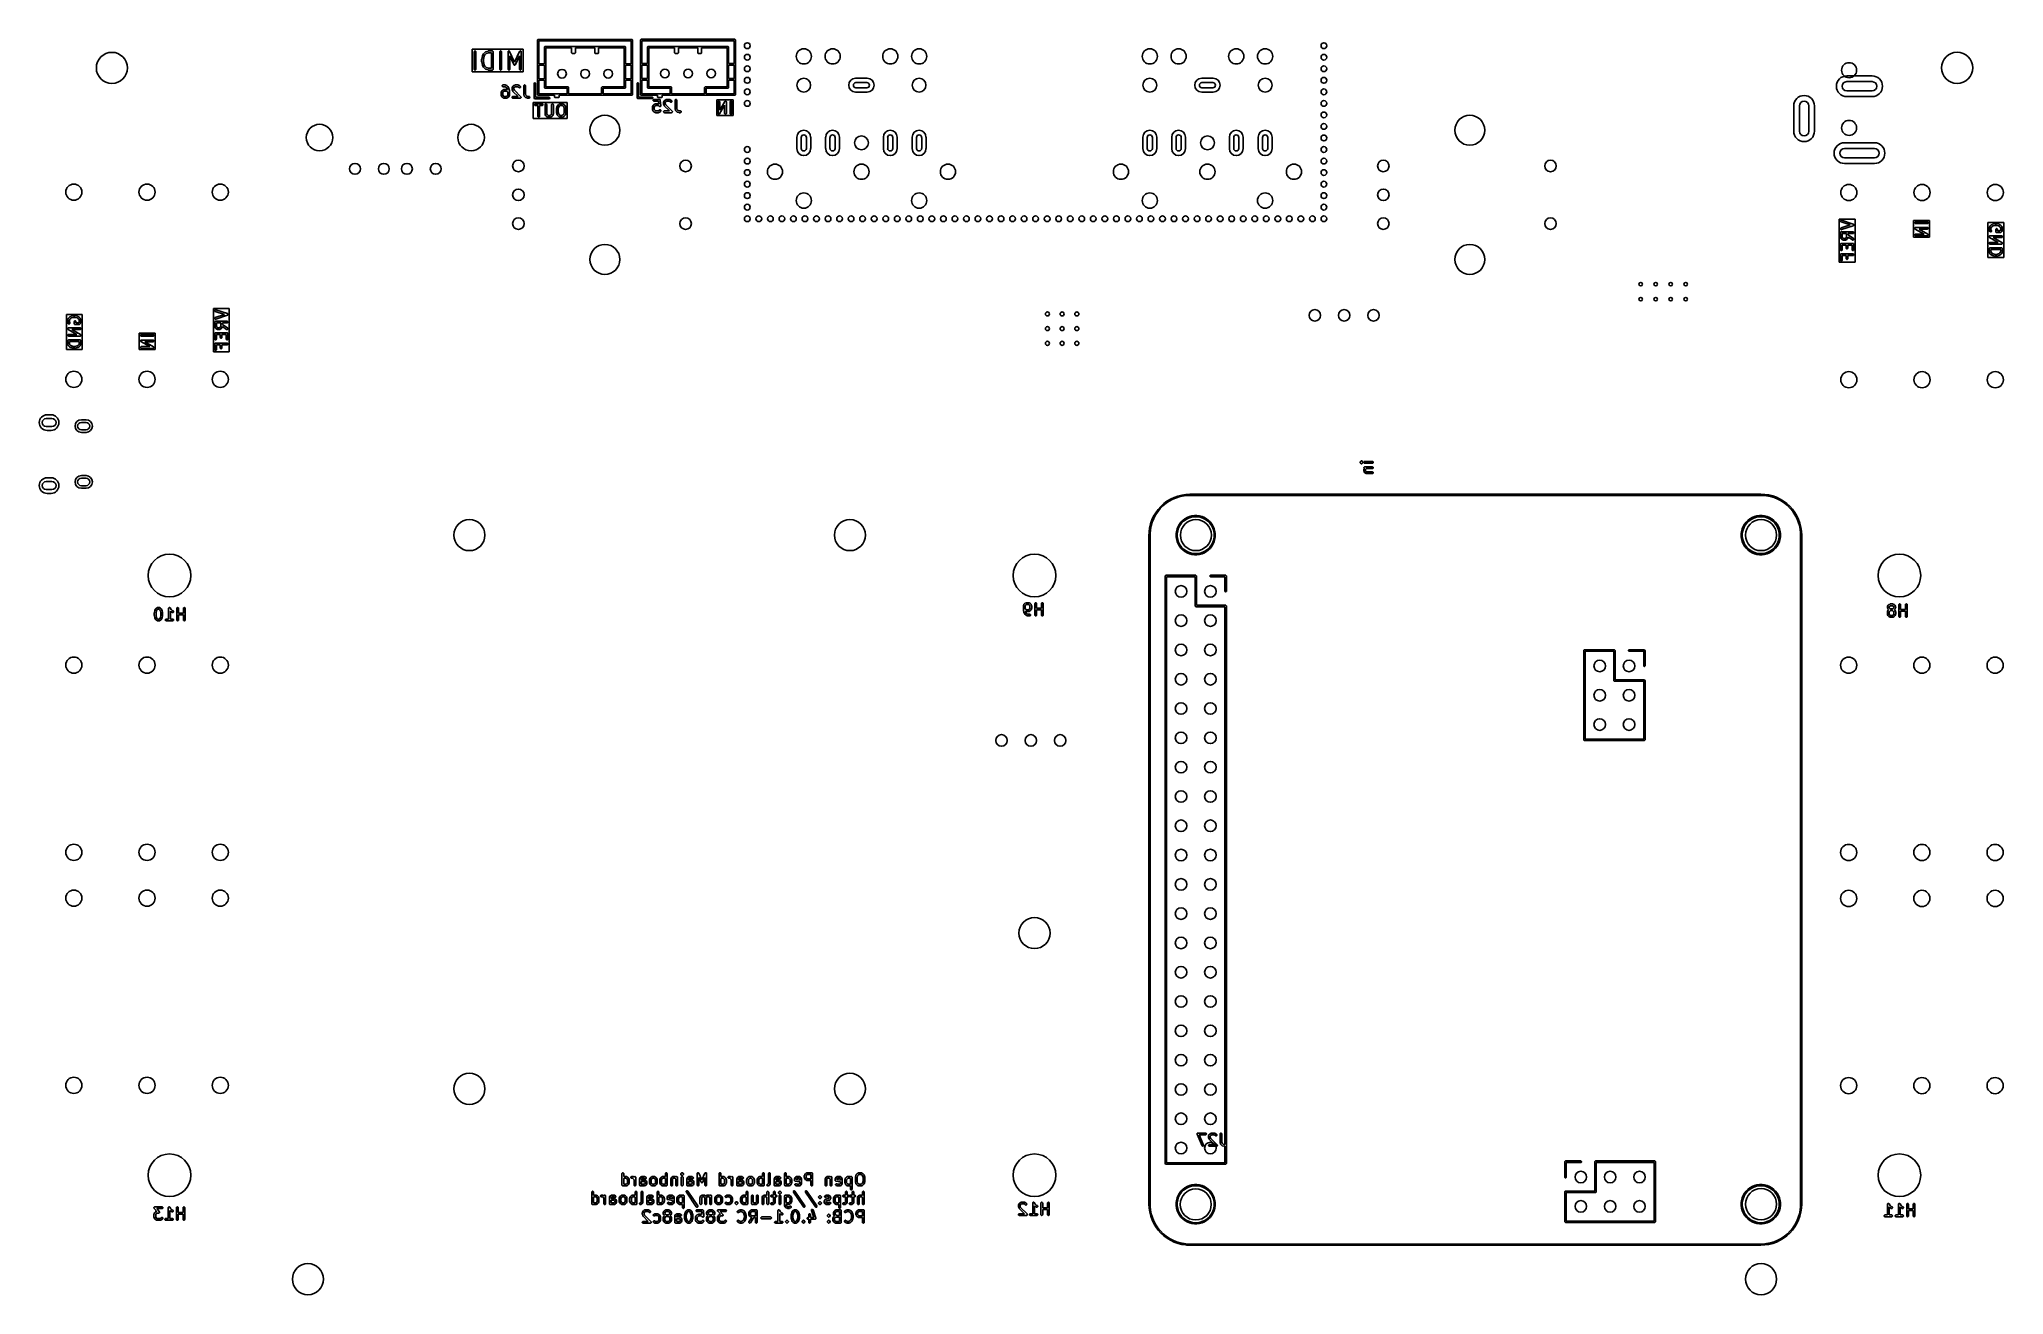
# Model space of a CAD drawing. Header units: inches. Extents: x 0.74 to 7.44, y -5.09 to -0.81.
import ezdxf

# ---------------------------------------------------------------- set-up
doc = ezdxf.new("R2010")
doc.units = ezdxf.units.IN
doc.header["$MEASUREMENT"] = 0
doc.layers.add('BLACK', color=250, linetype='CONTINUOUS')

msp = doc.modelspace()

# ---------------------------------------------------------------- linework, layer by layer
at = {"layer": 'BLACK', "linetype": 'CONTINUOUS'}
for p, q in [((2.2147, -0.9193), (2.2147, -0.8412)), ((2.2147, -0.8412), (2.3884, -0.8412)), ((2.2218, -0.8491), (2.2213, -0.8502)), ((2.2213, -0.8502), (2.2213, -0.8507)), ((2.2213, -0.8507), (2.2213, -0.9098)), ((2.2226, -0.8483), (2.2218, -0.8491)), ((2.2237, -0.8478), (2.2226, -0.8483)), ((2.2248, -0.8478), (2.2237, -0.8478)), ((2.2259, -0.8483), (2.2248, -0.8478)), ((2.2267, -0.8491), (2.2259, -0.8483)), ((2.2271, -0.8502), (2.2267, -0.8491)), ((2.2272, -0.8507), (2.2271, -0.8502)), ((2.2272, -0.9098), (2.2272, -0.8507)), ((2.2495, -0.8641), (2.2467, -0.8753)), ((2.2496, -0.8638), (2.2495, -0.864)), ((2.2495, -0.864), (2.2495, -0.864)), ((2.2495, -0.864), (2.2495, -0.8641)), ((2.2497, -0.8635), (2.2496, -0.8638)), ((2.2525, -0.8578), (2.2497, -0.8635)), ((2.2497, -0.8635), (2.2497, -0.8635)), ((2.2497, -0.8635), (2.2497, -0.8635)), ((2.2527, -0.8576), (2.2525, -0.8578)), ((2.2525, -0.8764), (2.2551, -0.8658)), ((2.2528, -0.8574), (2.2527, -0.8575)), ((2.2527, -0.8575), (2.2527, -0.8576)), ((2.2529, -0.8573), (2.2528, -0.8574)), ((2.2528, -0.8574), (2.2528, -0.8574)), ((2.2531, -0.8571), (2.2529, -0.8573)), ((2.2587, -0.8515), (2.2531, -0.8571)), ((2.2551, -0.8658), (2.2576, -0.8609)), ((2.2576, -0.8609), (2.2624, -0.8561)), ((2.2592, -0.8511), (2.2587, -0.8515)), ((2.2593, -0.851), (2.2592, -0.8511)), ((2.2599, -0.8507), (2.2593, -0.851)), ((2.2593, -0.851), (2.2593, -0.851)), ((2.2683, -0.8479), (2.2599, -0.8507)), ((2.2624, -0.8561), (2.2697, -0.8537)), ((2.2686, -0.8479), (2.2683, -0.8479)), ((2.2687, -0.8478), (2.2686, -0.8479)), ((2.2688, -0.8478), (2.2687, -0.8478)), ((2.2689, -0.8478), (2.2688, -0.8478)), ((2.2689, -0.8478), (2.2689, -0.8478)), ((2.2692, -0.8478), (2.2689, -0.8478)), ((2.2833, -0.8478), (2.2692, -0.8478)), ((2.2697, -0.8537), (2.2803, -0.8537)), ((2.2803, -0.8537), (2.2803, -0.9068)), ((2.2839, -0.8478), (2.2833, -0.8478)), ((2.2849, -0.8483), (2.2839, -0.8478)), ((2.2857, -0.8491), (2.2849, -0.8483)), ((2.2862, -0.8502), (2.2857, -0.8491)), ((2.2862, -0.8507), (2.2862, -0.8502)), ((2.2862, -0.9098), (2.2862, -0.8507)), ((2.309, -0.8491), (2.3085, -0.8502)), ((2.3085, -0.8502), (2.3085, -0.8507)), ((2.3085, -0.8507), (2.3085, -0.9098)), ((2.3098, -0.8483), (2.309, -0.8491)), ((2.3108, -0.8478), (2.3098, -0.8483)), ((2.312, -0.8478), (2.3108, -0.8478)), ((2.3131, -0.8483), (2.312, -0.8478)), ((2.3139, -0.8491), (2.3131, -0.8483)), ((2.3143, -0.8502), (2.3139, -0.8491)), ((2.3144, -0.8507), (2.3143, -0.8502)), ((2.3144, -0.9098), (2.3144, -0.8507)), ((2.3368, -0.8497), (2.3366, -0.8502)), ((2.3366, -0.8502), (2.3366, -0.8502)), ((2.3366, -0.8502), (2.3366, -0.8503)), ((2.3366, -0.8503), (2.3366, -0.8504)), ((2.3366, -0.8504), (2.3366, -0.8507)), ((2.3366, -0.8507), (2.3366, -0.9098)), ((2.337, -0.8492), (2.3368, -0.8497)), ((2.3371, -0.8492), (2.337, -0.8492)), ((2.3374, -0.8487), (2.3371, -0.8491)), ((2.3371, -0.8491), (2.3371, -0.8492)), ((2.3378, -0.8484), (2.3374, -0.8487)), ((2.3379, -0.8483), (2.3378, -0.8483)), ((2.3378, -0.8483), (2.3378, -0.8484)), ((2.3384, -0.8481), (2.3379, -0.8483)), ((2.3388, -0.8479), (2.3384, -0.8481)), ((2.3389, -0.8479), (2.3388, -0.8479)), ((2.339, -0.8478), (2.3389, -0.8479)), ((2.3395, -0.8478), (2.339, -0.8478)), ((2.34, -0.8478), (2.3395, -0.8478)), ((2.3401, -0.8478), (2.34, -0.8478)), ((2.34, -0.8478), (2.34, -0.8478)), ((2.3406, -0.848), (2.3401, -0.8478)), ((2.3411, -0.8482), (2.3406, -0.848)), ((2.3411, -0.8483), (2.3411, -0.8482)), ((2.3412, -0.8483), (2.3411, -0.8483)), ((2.3415, -0.8486), (2.3412, -0.8483)), ((2.3419, -0.849), (2.3415, -0.8486)), ((2.342, -0.8491), (2.3419, -0.849)), ((2.342, -0.8492), (2.342, -0.8491)), ((2.342, -0.8491), (2.342, -0.8491)), ((2.3422, -0.8495), (2.342, -0.8492)), ((2.3592, -0.8859), (2.3422, -0.8495)), ((2.3425, -0.9098), (2.3425, -0.864)), ((2.3425, -0.864), (2.3565, -0.8942)), ((2.3762, -0.8495), (2.3592, -0.8859)), ((2.3619, -0.8942), (2.376, -0.864)), ((2.376, -0.864), (2.376, -0.9098)), ((2.3764, -0.8492), (2.3762, -0.8495)), ((2.3765, -0.8491), (2.3764, -0.8491)), ((2.3764, -0.8491), (2.3764, -0.8492)), ((2.3769, -0.8486), (2.3765, -0.849)), ((2.3765, -0.849), (2.3765, -0.8491)), ((2.3773, -0.8483), (2.3769, -0.8486)), ((2.3774, -0.8482), (2.3773, -0.8483)), ((2.3773, -0.8483), (2.3773, -0.8483)), ((2.3779, -0.848), (2.3774, -0.8482)), ((2.3783, -0.8478), (2.3779, -0.848)), ((2.3784, -0.8478), (2.3783, -0.8478)), ((2.3785, -0.8478), (2.3784, -0.8478)), ((2.379, -0.8478), (2.3785, -0.8478)), ((2.3795, -0.8478), (2.379, -0.8478)), ((2.3795, -0.8479), (2.3795, -0.8478)), ((2.3796, -0.8479), (2.3795, -0.8479)), ((2.3801, -0.8481), (2.3796, -0.8479)), ((2.3805, -0.8483), (2.3801, -0.8481)), ((2.3806, -0.8483), (2.3805, -0.8483)), ((2.3807, -0.8484), (2.3806, -0.8483)), ((2.381, -0.8487), (2.3807, -0.8484)), ((2.3814, -0.8491), (2.381, -0.8487)), ((2.3814, -0.8492), (2.3814, -0.8491)), ((2.3816, -0.8497), (2.3814, -0.8492)), ((2.3814, -0.8492), (2.3814, -0.8492)), ((2.3818, -0.8502), (2.3816, -0.8497)), ((2.3818, -0.8503), (2.3818, -0.8502)), ((2.3818, -0.8502), (2.3818, -0.8502)), ((2.3818, -0.8504), (2.3818, -0.8503)), ((2.3819, -0.8507), (2.3818, -0.8504)), ((2.3819, -0.9098), (2.3819, -0.8507)), ((2.3884, -0.8412), (2.3884, -0.9193)), ((2.4374, -0.8106), (2.4376, -0.8097)), ((2.4374, -0.9965), (2.4374, -0.8106)), ((2.4376, -0.8097), (2.4389, -0.8084)), ((2.4389, -0.8084), (2.4398, -0.8083)), ((2.4398, -0.8083), (2.7594, -0.8083)), ((2.4421, -0.813), (2.4421, -0.8913)), ((2.7571, -0.813), (2.4421, -0.813)), ((2.4614, -0.8346), (2.4616, -0.8337)), ((2.4614, -0.8913), (2.4614, -0.8346)), ((2.4616, -0.8337), (2.4629, -0.8325)), ((2.4629, -0.8325), (2.4638, -0.8323)), ((2.4638, -0.8323), (2.7354, -0.8323)), ((2.5539, -0.837), (2.4661, -0.837)), ((2.4661, -0.837), (2.4661, -0.9701)), ((2.5539, -0.8543), (2.5539, -0.837)), ((2.5541, -0.8552), (2.5539, -0.8543)), ((2.5554, -0.8565), (2.5541, -0.8552)), ((2.5563, -0.8567), (2.5554, -0.8565)), ((2.5642, -0.8567), (2.5563, -0.8567)), ((2.5651, -0.8565), (2.5642, -0.8567)), ((2.5664, -0.8552), (2.5651, -0.8565)), ((2.5665, -0.8543), (2.5664, -0.8552)), ((2.6327, -0.837), (2.5665, -0.837)), ((2.5665, -0.837), (2.5665, -0.8543)), ((2.6327, -0.8543), (2.6327, -0.837)), ((2.6329, -0.8552), (2.6327, -0.8543)), ((2.6341, -0.8565), (2.6329, -0.8552)), ((2.635, -0.8567), (2.6341, -0.8565)), ((2.6429, -0.8567), (2.635, -0.8567)), ((2.6438, -0.8565), (2.6429, -0.8567)), ((2.6451, -0.8552), (2.6438, -0.8565)), ((2.6453, -0.8543), (2.6451, -0.8552)), ((2.6453, -0.837), (2.6453, -0.8543)), ((2.7331, -0.837), (2.6453, -0.837)), ((2.7331, -0.9701), (2.7331, -0.837)), ((2.7354, -0.8323), (2.7363, -0.8325)), ((2.7363, -0.8325), (2.7376, -0.8337)), ((2.7376, -0.8337), (2.7378, -0.8346)), ((2.7378, -0.8346), (2.7378, -0.8913)), ((2.7571, -0.8913), (2.7571, -0.813)), ((2.7594, -0.8083), (2.7604, -0.8084)), ((2.7604, -0.8084), (2.7616, -0.8097)), ((2.7616, -0.8097), (2.7618, -0.8106)), ((2.7618, -0.8106), (2.7618, -0.9965)), ((2.789, -0.8102), (2.7892, -0.8093)), ((2.789, -0.9961), (2.789, -0.8102)), ((2.7892, -0.8093), (2.7904, -0.8081)), ((2.7904, -0.8081), (2.7913, -0.8079)), ((2.7913, -0.8079), (3.111, -0.8079)), ((2.7937, -0.8126), (2.7937, -0.8909)), ((3.1087, -0.8126), (2.7937, -0.8126)), ((2.813, -0.8343), (2.8132, -0.8333)), ((2.813, -0.8909), (2.813, -0.8343)), ((2.8132, -0.8333), (2.8145, -0.8321)), ((2.8145, -0.8321), (2.8154, -0.8319)), ((2.8154, -0.8319), (3.087, -0.8319)), ((2.9055, -0.8366), (2.8177, -0.8366)), ((2.8177, -0.8366), (2.8177, -0.9697)), ((2.9055, -0.8539), (2.9055, -0.8366)), ((2.9057, -0.8548), (2.9055, -0.8539)), ((2.907, -0.8561), (2.9057, -0.8548)), ((2.9079, -0.8563), (2.907, -0.8561)), ((2.9157, -0.8563), (2.9079, -0.8563)), ((2.9167, -0.8561), (2.9157, -0.8563)), ((2.9179, -0.8548), (2.9167, -0.8561)), ((2.9181, -0.8539), (2.9179, -0.8548)), ((2.9843, -0.8366), (2.9181, -0.8366)), ((2.9181, -0.8366), (2.9181, -0.8539)), ((2.9843, -0.8539), (2.9843, -0.8366)), ((2.9844, -0.8548), (2.9843, -0.8539)), ((2.9857, -0.8561), (2.9844, -0.8548)), ((2.9866, -0.8563), (2.9857, -0.8561)), ((2.9945, -0.8563), (2.9866, -0.8563)), ((2.9954, -0.8561), (2.9945, -0.8563)), ((2.9967, -0.8548), (2.9954, -0.8561)), ((2.9969, -0.8539), (2.9967, -0.8548)), ((2.9969, -0.8366), (2.9969, -0.8539)), ((3.0846, -0.8366), (2.9969, -0.8366)), ((3.0846, -0.9697), (3.0846, -0.8366)), ((3.087, -0.8319), (3.0879, -0.8321)), ((3.0879, -0.8321), (3.0892, -0.8333)), ((3.0892, -0.8333), (3.0894, -0.8343)), ((3.0894, -0.8343), (3.0894, -0.8909)), ((3.1087, -0.8909), (3.1087, -0.8126)), ((3.111, -0.8079), (3.1119, -0.8081)), ((3.1119, -0.8081), (3.1132, -0.8093)), ((3.1132, -0.8093), (3.1134, -0.8102)), ((3.1134, -0.8102), (3.1134, -0.9961)), ((2.3884, -0.9193), (2.2147, -0.9193)), ((2.2213, -0.9098), (2.2213, -0.9104)), ((2.2213, -0.9104), (2.2218, -0.9114)), ((2.2218, -0.9114), (2.2226, -0.9122)), ((2.2226, -0.9122), (2.2237, -0.9127)), ((2.2237, -0.9127), (2.2248, -0.9127)), ((2.2248, -0.9127), (2.2259, -0.9122)), ((2.2259, -0.9122), (2.2267, -0.9114)), ((2.2267, -0.9114), (2.2271, -0.9104)), ((2.2271, -0.9104), (2.2272, -0.9098)), ((2.2467, -0.8754), (2.2466, -0.8755)), ((2.2466, -0.8755), (2.2466, -0.8757)), ((2.2466, -0.8757), (2.2466, -0.8759)), ((2.2466, -0.8759), (2.2466, -0.8759)), ((2.2466, -0.8759), (2.2466, -0.876)), ((2.2466, -0.876), (2.2466, -0.8845)), ((2.2466, -0.8845), (2.2466, -0.8846)), ((2.2466, -0.8846), (2.2466, -0.8846)), ((2.2466, -0.8846), (2.2466, -0.8848)), ((2.2466, -0.8848), (2.2466, -0.8851)), ((2.2466, -0.8851), (2.2467, -0.8851)), ((2.2467, -0.8753), (2.2467, -0.8754)), ((2.2467, -0.8851), (2.2467, -0.8852)), ((2.2467, -0.8852), (2.2495, -0.8964)), ((2.2495, -0.8964), (2.2495, -0.8965)), ((2.2495, -0.8965), (2.2495, -0.8965)), ((2.2495, -0.8965), (2.2496, -0.8967)), ((2.2496, -0.8967), (2.2497, -0.897)), ((2.2497, -0.897), (2.2497, -0.897)), ((2.2497, -0.897), (2.2497, -0.897)), ((2.2497, -0.897), (2.2525, -0.9027)), ((2.2525, -0.8841), (2.2525, -0.8764)), ((2.2551, -0.8947), (2.2525, -0.8841)), ((2.2525, -0.9027), (2.2527, -0.9029)), ((2.2527, -0.9029), (2.2527, -0.903)), ((2.2527, -0.903), (2.2528, -0.9031)), ((2.2528, -0.9031), (2.2528, -0.9032)), ((2.2528, -0.9032), (2.2529, -0.9032)), ((2.2529, -0.9032), (2.2531, -0.9034)), ((2.2531, -0.9034), (2.2587, -0.9091)), ((2.2576, -0.8996), (2.2551, -0.8947)), ((2.2624, -0.9044), (2.2576, -0.8996)), ((2.2587, -0.9091), (2.2592, -0.9094)), ((2.2592, -0.9094), (2.2593, -0.9095)), ((2.2593, -0.9095), (2.2593, -0.9095)), ((2.2593, -0.9095), (2.2599, -0.9098)), ((2.2599, -0.9098), (2.2683, -0.9126)), ((2.2697, -0.9068), (2.2624, -0.9044)), ((2.2683, -0.9126), (2.2686, -0.9127)), ((2.2686, -0.9127), (2.2687, -0.9127)), ((2.2687, -0.9127), (2.2688, -0.9127)), ((2.2688, -0.9127), (2.2689, -0.9127)), ((2.2689, -0.9127), (2.2689, -0.9127)), ((2.2689, -0.9127), (2.2692, -0.9127)), ((2.2692, -0.9127), (2.2833, -0.9127)), ((2.2803, -0.9068), (2.2697, -0.9068)), ((2.2833, -0.9127), (2.2839, -0.9127)), ((2.2839, -0.9127), (2.2849, -0.9122)), ((2.2849, -0.9122), (2.2857, -0.9114)), ((2.2857, -0.9114), (2.2862, -0.9104)), ((2.2862, -0.9104), (2.2862, -0.9098)), ((2.3085, -0.9098), (2.3085, -0.9104)), ((2.3085, -0.9104), (2.309, -0.9114)), ((2.309, -0.9114), (2.3098, -0.9122)), ((2.3098, -0.9122), (2.3108, -0.9127)), ((2.3108, -0.9127), (2.312, -0.9127)), ((2.312, -0.9127), (2.3131, -0.9122)), ((2.3131, -0.9122), (2.3139, -0.9114)), ((2.3139, -0.9114), (2.3143, -0.9104)), ((2.3143, -0.9104), (2.3144, -0.9098)), ((2.3366, -0.9098), (2.3366, -0.9104)), ((2.3366, -0.9104), (2.3371, -0.9114)), ((2.3371, -0.9114), (2.3379, -0.9122)), ((2.3379, -0.9122), (2.339, -0.9127)), ((2.339, -0.9127), (2.3401, -0.9127)), ((2.3401, -0.9127), (2.3412, -0.9122)), ((2.3412, -0.9122), (2.342, -0.9114)), ((2.342, -0.9114), (2.3424, -0.9104)), ((2.3424, -0.9104), (2.3425, -0.9098)), ((2.3565, -0.8942), (2.3567, -0.8944)), ((2.3567, -0.8944), (2.3567, -0.8944)), ((2.3567, -0.8944), (2.3567, -0.8945)), ((2.3567, -0.8945), (2.3568, -0.8947)), ((2.3568, -0.8947), (2.3572, -0.895)), ((2.3572, -0.895), (2.3575, -0.8953)), ((2.3575, -0.8953), (2.3576, -0.8954)), ((2.3576, -0.8954), (2.3577, -0.8954)), ((2.3577, -0.8954), (2.3581, -0.8956)), ((2.3581, -0.8956), (2.3585, -0.8958)), ((2.3585, -0.8958), (2.3586, -0.8958)), ((2.3586, -0.8958), (2.3588, -0.8958)), ((2.3588, -0.8958), (2.3592, -0.8958)), ((2.3592, -0.8958), (2.3597, -0.8958)), ((2.3597, -0.8958), (2.3598, -0.8958)), ((2.3598, -0.8958), (2.3599, -0.8958)), ((2.3599, -0.8958), (2.3603, -0.8956)), ((2.3603, -0.8956), (2.3608, -0.8954)), ((2.3608, -0.8954), (2.361, -0.8953)), ((2.3608, -0.8954), (2.3608, -0.8954)), ((2.361, -0.8953), (2.3613, -0.895)), ((2.3613, -0.895), (2.3616, -0.8947)), ((2.3616, -0.8947), (2.3617, -0.8945)), ((2.3617, -0.8945), (2.3617, -0.8944)), ((2.3617, -0.8944), (2.3618, -0.8944)), ((2.3618, -0.8944), (2.3619, -0.8942)), ((2.376, -0.9098), (2.376, -0.9104)), ((2.376, -0.9104), (2.3764, -0.9114)), ((2.3764, -0.9114), (2.3773, -0.9122)), ((2.3773, -0.9122), (2.3783, -0.9127)), ((2.3783, -0.9127), (2.3795, -0.9127)), ((2.3795, -0.9127), (2.3805, -0.9122)), ((2.3805, -0.9122), (2.3814, -0.9114)), ((2.3814, -0.9114), (2.3818, -0.9104)), ((2.3818, -0.9104), (2.3819, -0.9098)), ((2.4421, -0.8913), (2.4614, -0.8913)), ((2.4421, -0.8961), (2.4421, -0.9425)), ((2.4614, -0.8961), (2.4421, -0.8961)), ((2.4614, -0.9425), (2.4614, -0.8961)), ((2.7378, -0.8913), (2.7571, -0.8913)), ((2.7378, -0.8961), (2.7378, -0.9425)), ((2.7571, -0.8961), (2.7378, -0.8961)), ((2.7571, -0.9425), (2.7571, -0.8961)), ((2.7937, -0.8909), (2.813, -0.8909)), ((2.7937, -0.8957), (2.7937, -0.9421)), ((2.813, -0.8957), (2.7937, -0.8957)), ((2.813, -0.9421), (2.813, -0.8957)), ((3.0894, -0.8909), (3.1087, -0.8909)), ((3.0894, -0.8957), (3.0894, -0.9421)), ((3.1087, -0.8957), (3.0894, -0.8957)), ((3.1087, -0.9421), (3.1087, -0.8957)), ((6.9936, -0.9326), (6.907, -0.9326)), ((2.3133, -0.9886), (2.3134, -0.9885)), ((2.3133, -0.9892), (2.3133, -0.9886)), ((2.3133, -0.9986), (2.3133, -0.9892)), ((2.3133, -0.9992), (2.3133, -0.9986)), ((2.3134, -0.9993), (2.3133, -0.9992)), ((2.3134, -0.9884), (2.3136, -0.9879)), ((2.3134, -0.9885), (2.3134, -0.9884)), ((2.3134, -0.9994), (2.3134, -0.9993)), ((2.3136, -0.9999), (2.3134, -0.9994)), ((2.3136, -0.9879), (2.3155, -0.9842)), ((2.3155, -1.0037), (2.3136, -0.9999)), ((2.3155, -0.9842), (2.3156, -0.9839)), ((2.3156, -1.0039), (2.3155, -1.0037)), ((2.3156, -0.9839), (2.3156, -0.9838)), ((2.3156, -0.9838), (2.3157, -0.9838)), ((2.3156, -1.004), (2.3156, -1.0039)), ((2.3157, -1.0041), (2.3156, -1.004)), ((2.3157, -0.9838), (2.3158, -0.9837)), ((2.3158, -1.0042), (2.3157, -1.0041)), ((2.3158, -0.9836), (2.316, -0.9834)), ((2.3158, -0.9837), (2.3158, -0.9836)), ((2.316, -1.0044), (2.3158, -1.0042)), ((2.3158, -1.0042), (2.3158, -1.0042)), ((2.316, -0.9834), (2.3179, -0.9815)), ((2.3179, -1.0063), (2.316, -1.0044)), ((2.3171, -0.9661), (2.3175, -0.9651)), ((2.3171, -0.9673), (2.3171, -0.9661)), ((2.3175, -0.9684), (2.3171, -0.9673)), ((2.3175, -0.9651), (2.3183, -0.9643)), ((2.3183, -0.9692), (2.3175, -0.9684)), ((2.3179, -0.9815), (2.3181, -0.9813)), ((2.3181, -0.9813), (2.3182, -0.9813)), ((2.3182, -0.9813), (2.3183, -0.9812)), ((2.3183, -0.9643), (2.3194, -0.9638)), ((2.3194, -0.9696), (2.3183, -0.9692)), ((2.3183, -0.9812), (2.3183, -0.9811)), ((2.3183, -0.9811), (2.3184, -0.9811)), ((2.3184, -0.9811), (2.3187, -0.981)), ((2.3187, -0.981), (2.3224, -0.9791)), ((2.3205, -0.9872), (2.3192, -0.9899)), ((2.3192, -0.9899), (2.3192, -0.9979)), ((2.3192, -0.9979), (2.3205, -1.0006)), ((2.3194, -0.9638), (2.32, -0.9638)), ((2.32, -0.9697), (2.3194, -0.9696)), ((2.32, -0.9638), (2.3275, -0.9638)), ((2.3268, -0.9697), (2.32, -0.9697)), ((2.3217, -0.986), (2.3205, -0.9872)), ((2.3205, -1.0006), (2.3217, -1.0018)), ((2.3244, -0.9847), (2.3217, -0.986)), ((2.3217, -1.0018), (2.3244, -1.0031)), ((2.3224, -0.9791), (2.3229, -0.9789)), ((2.3229, -0.9789), (2.3231, -0.9789)), ((2.3231, -0.9789), (2.3231, -0.9788)), ((2.3231, -0.9788), (2.3237, -0.9788)), ((2.3237, -0.9788), (2.3312, -0.9788)), ((2.3305, -0.9847), (2.3244, -0.9847)), ((2.3244, -1.0031), (2.3305, -1.0031)), ((2.3295, -0.971), (2.3268, -0.9697)), ((2.3275, -0.9638), (2.3281, -0.9638)), ((2.3281, -0.9638), (2.3281, -0.9639)), ((2.3281, -0.9639), (2.3283, -0.9639)), ((2.3283, -0.9639), (2.3288, -0.9641)), ((2.3288, -0.9641), (2.3325, -0.966)), ((2.3308, -0.9724), (2.3295, -0.971)), ((2.3332, -0.986), (2.3305, -0.9847)), ((2.3305, -1.0031), (2.3332, -1.0018)), ((2.3341, -0.9773), (2.3308, -0.9724)), ((2.3312, -0.9788), (2.3318, -0.9788)), ((2.3318, -0.9788), (2.3319, -0.9789)), ((2.3319, -0.9789), (2.332, -0.9789)), ((2.332, -0.9789), (2.3325, -0.9791)), ((2.3325, -0.966), (2.3328, -0.9661)), ((2.3325, -0.9791), (2.3348, -0.9802)), ((2.3328, -0.9661), (2.3329, -0.9661)), ((2.3329, -0.9661), (2.3329, -0.9662)), ((2.3329, -0.9662), (2.333, -0.9663)), ((2.333, -0.9663), (2.3331, -0.9663)), ((2.3331, -0.9663), (2.3333, -0.9665)), ((2.3344, -0.9872), (2.3332, -0.986)), ((2.3332, -1.0018), (2.3344, -1.0006)), ((2.3333, -0.9665), (2.3352, -0.9684)), ((2.3348, -0.9802), (2.3341, -0.9773)), ((2.3358, -0.9899), (2.3344, -0.9872)), ((2.3344, -1.0006), (2.3358, -0.9979)), ((2.3352, -0.9684), (2.3352, -0.9684)), ((2.3352, -0.9684), (2.3352, -0.9684)), ((2.3352, -0.9684), (2.3354, -0.9686)), ((2.3354, -0.9686), (2.3356, -0.9688)), ((2.3356, -0.9688), (2.3356, -0.9688)), ((2.3356, -0.9688), (2.3356, -0.9688)), ((2.3356, -0.9688), (2.3393, -0.9745)), ((2.3358, -0.9979), (2.3358, -0.9899)), ((2.3389, -1.0044), (2.3371, -1.0063)), ((2.3391, -1.0042), (2.3389, -1.0044)), ((2.3392, -1.0042), (2.3391, -1.0042)), ((2.3393, -1.004), (2.3392, -1.0041)), ((2.3392, -1.0041), (2.3392, -1.0042)), ((2.3393, -0.9745), (2.3395, -0.9748)), ((2.3395, -1.0037), (2.3393, -1.0039)), ((2.3393, -1.0039), (2.3393, -1.004)), ((2.3395, -0.9748), (2.3395, -0.9748)), ((2.3395, -0.9748), (2.3395, -0.9749)), ((2.3395, -0.9749), (2.3396, -0.975)), ((2.3414, -0.9999), (2.3395, -1.0037)), ((2.3396, -0.975), (2.3396, -0.975)), ((2.3396, -0.975), (2.3397, -0.9754)), ((2.3397, -0.9754), (2.3416, -0.9829)), ((2.3416, -0.9994), (2.3414, -0.9999)), ((2.3416, -0.9829), (2.3416, -0.983)), ((2.3416, -0.983), (2.3416, -0.983)), ((2.3416, -0.983), (2.3416, -0.9832)), ((2.3416, -0.9832), (2.3417, -0.9835)), ((2.3417, -0.9986), (2.3416, -0.9992)), ((2.3416, -0.9992), (2.3416, -0.9993)), ((2.3416, -0.9993), (2.3416, -0.9994)), ((2.3417, -0.9835), (2.3417, -0.9835)), ((2.3417, -0.9835), (2.3417, -0.9836)), ((2.3417, -0.9836), (2.3417, -0.9986)), ((2.3508, -0.9742), (2.3508, -0.9736)), ((2.3508, -0.9736), (2.3509, -0.9736)), ((2.3508, -0.978), (2.3508, -0.9742)), ((2.3508, -0.9783), (2.3508, -0.978)), ((2.3508, -0.9784), (2.3508, -0.9783)), ((2.3508, -0.9783), (2.3508, -0.9783)), ((2.3508, -0.9785), (2.3508, -0.9784)), ((2.3509, -0.9786), (2.3508, -0.9785)), ((2.3508, -1.0055), (2.3513, -1.0045)), ((2.3508, -1.0067), (2.3508, -1.0055)), ((2.3509, -0.9734), (2.3511, -0.9729)), ((2.3509, -0.9736), (2.3509, -0.9734)), ((2.3509, -0.9789), (2.3509, -0.9786)), ((2.3528, -0.9845), (2.3509, -0.9789)), ((2.3511, -0.9729), (2.353, -0.9692)), ((2.3513, -1.0045), (2.3521, -1.0036)), ((2.3521, -1.0036), (2.3531, -1.0032)), ((2.353, -0.9851), (2.3528, -0.9845)), ((2.353, -0.9692), (2.3531, -0.9689)), ((2.3531, -0.9851), (2.353, -0.9851)), ((2.3531, -0.9689), (2.3531, -0.9688)), ((2.3531, -0.9688), (2.3532, -0.9688)), ((2.3531, -0.9852), (2.3531, -0.9851)), ((2.3535, -0.9857), (2.3531, -0.9852)), ((2.3531, -1.0032), (2.3537, -1.0031)), ((2.3532, -0.9688), (2.3533, -0.9687)), ((2.3533, -0.9686), (2.3535, -0.9684)), ((2.3533, -0.9687), (2.3533, -0.9686)), ((2.3535, -0.9684), (2.3554, -0.9665)), ((2.371, -1.0031), (2.3535, -0.9857)), ((2.3537, -1.0031), (2.371, -1.0031)), ((2.3554, -0.9665), (2.3556, -0.9663)), ((2.3556, -0.9663), (2.3557, -0.9663)), ((2.3557, -0.9662), (2.3558, -0.9661)), ((2.3557, -0.9663), (2.3557, -0.9662)), ((2.3558, -0.9661), (2.3559, -0.9661)), ((2.3559, -0.9661), (2.3562, -0.966)), ((2.3562, -0.966), (2.3599, -0.9641)), ((2.358, -0.9722), (2.3567, -0.9749)), ((2.3567, -0.9749), (2.3567, -0.9775)), ((2.3567, -0.9775), (2.3582, -0.982)), ((2.3592, -0.971), (2.358, -0.9722)), ((2.3582, -0.982), (2.3802, -1.004)), ((2.3619, -0.9697), (2.3592, -0.971)), ((2.3599, -0.9641), (2.3604, -0.9639)), ((2.3604, -0.9639), (2.3605, -0.9639)), ((2.3605, -0.9639), (2.3606, -0.9638)), ((2.3606, -0.9638), (2.3612, -0.9638)), ((2.3612, -0.9638), (2.3706, -0.9638)), ((2.3699, -0.9697), (2.3619, -0.9697)), ((2.3726, -0.971), (2.3699, -0.9697)), ((2.3706, -0.9638), (2.3712, -0.9638)), ((2.3712, -0.9638), (2.3713, -0.9639)), ((2.3713, -0.9639), (2.3714, -0.9639)), ((2.3714, -0.9639), (2.3719, -0.9641)), ((2.3719, -0.9641), (2.3757, -0.966)), ((2.3741, -0.9726), (2.3726, -0.971)), ((2.3746, -0.9729), (2.3741, -0.9726)), ((2.3756, -0.9734), (2.3746, -0.9729)), ((2.3768, -0.9734), (2.3756, -0.9734)), ((2.3757, -0.966), (2.3759, -0.9661)), ((2.3759, -0.9661), (2.376, -0.9661)), ((2.376, -0.9661), (2.3761, -0.9662)), ((2.3761, -0.9662), (2.3762, -0.9663)), ((2.3762, -0.9663), (2.3762, -0.9663)), ((2.3762, -0.9663), (2.3764, -0.9665)), ((2.3764, -0.9665), (2.3783, -0.9684)), ((2.3779, -0.9729), (2.3768, -0.9734)), ((2.3787, -0.9721), (2.3779, -0.9729)), ((2.3783, -0.9684), (2.3787, -0.9688)), ((2.3787, -0.9688), (2.3791, -0.9699)), ((2.3791, -0.9711), (2.3787, -0.9721)), ((2.3791, -0.9699), (2.3791, -0.9711)), ((2.3802, -1.004), (2.3805, -1.0045)), ((2.3805, -1.0045), (2.381, -1.0055)), ((2.381, -1.0055), (2.381, -1.0067)), ((2.3901, -0.9667), (2.3902, -0.9661)), ((2.3901, -0.9948), (2.3901, -0.9667)), ((2.3902, -0.9951), (2.3901, -0.9948)), ((2.3902, -0.9661), (2.3906, -0.9651)), ((2.3902, -0.9952), (2.3902, -0.9951)), ((2.3902, -0.9953), (2.3902, -0.9952)), ((2.3902, -0.9954), (2.3902, -0.9953)), ((2.3902, -0.9955), (2.3902, -0.9954)), ((2.3903, -0.9958), (2.3902, -0.9955)), ((2.3922, -1.0014), (2.3903, -0.9958)), ((2.3906, -0.9651), (2.3915, -0.9643)), ((2.3915, -0.9643), (2.3925, -0.9638)), ((2.3924, -1.0019), (2.3922, -1.0014)), ((2.3925, -1.002), (2.3924, -1.0019)), ((2.3925, -0.9638), (2.3937, -0.9638)), ((2.3925, -1.0021), (2.3925, -1.002)), ((2.3929, -1.0026), (2.3925, -1.0021)), ((2.3966, -1.0063), (2.3929, -1.0026)), ((2.3937, -0.9638), (2.3947, -0.9643)), ((2.3947, -0.9643), (2.3955, -0.9651)), ((2.3955, -0.9651), (2.396, -0.9661)), ((2.396, -0.9661), (2.396, -0.9667)), ((2.396, -0.9667), (2.396, -0.9944)), ((2.396, -0.9944), (2.3975, -0.9989)), ((2.3975, -0.9989), (2.4003, -1.0016)), ((2.4003, -1.0016), (2.4048, -1.0031)), ((2.4048, -1.0031), (2.4081, -1.0031)), ((2.4081, -1.0031), (2.4087, -1.0032)), ((2.4087, -1.0032), (2.4097, -1.0036)), ((2.4097, -1.0036), (2.4105, -1.0045)), ((2.4105, -1.0045), (2.411, -1.0055)), ((2.411, -1.0055), (2.411, -1.0067)), ((2.4256, -0.9591), (2.4258, -0.9582)), ((2.4256, -1.0083), (2.4256, -0.9591)), ((2.4258, -0.9582), (2.427, -0.9569)), ((2.427, -0.9569), (2.4289, -0.9569)), ((2.4289, -0.9569), (2.4301, -0.9582)), ((2.4301, -0.9582), (2.4303, -0.9591)), ((2.4303, -0.9591), (2.4303, -1.0059)), ((2.4303, -1.0059), (2.4772, -1.0059)), ((2.4376, -0.9974), (2.4374, -0.9965)), ((2.4389, -0.9986), (2.4376, -0.9974)), ((2.4398, -0.9988), (2.4389, -0.9986)), ((2.4949, -0.9988), (2.4398, -0.9988)), ((2.4421, -0.9425), (2.4614, -0.9425)), ((2.4421, -0.9472), (2.4421, -0.9941)), ((2.4614, -0.9472), (2.4421, -0.9472)), ((2.4421, -0.9941), (2.5382, -0.9941)), ((2.4614, -0.9724), (2.4614, -0.9472)), ((2.4616, -0.9733), (2.4614, -0.9724)), ((2.4629, -0.9746), (2.4616, -0.9733)), ((2.4638, -0.9748), (2.4629, -0.9746)), ((2.5382, -0.9748), (2.4638, -0.9748)), ((2.4661, -0.9701), (2.5406, -0.9701)), ((2.4772, -1.0059), (2.4781, -1.0061)), ((2.4949, -1.0043), (2.4949, -0.9988)), ((2.4951, -1.0052), (2.4949, -1.0043)), ((2.4963, -1.0065), (2.4951, -1.0052)), ((2.5112, -1.0052), (2.51, -1.0065)), ((2.5114, -1.0043), (2.5112, -1.0052)), ((2.7594, -0.9988), (2.5114, -0.9988)), ((2.5114, -0.9988), (2.5114, -1.0043)), ((2.5382, -0.9941), (2.5382, -0.9748)), ((2.5406, -0.9701), (2.5415, -0.9703)), ((2.5415, -0.9703), (2.5427, -0.9715)), ((2.5427, -0.9715), (2.5429, -0.9724)), ((2.5429, -0.9724), (2.5429, -0.9941)), ((2.5429, -0.9941), (2.6563, -0.9941)), ((2.6563, -0.9724), (2.6565, -0.9715)), ((2.6563, -0.9941), (2.6563, -0.9724)), ((2.6565, -0.9715), (2.6578, -0.9703)), ((2.6578, -0.9703), (2.6587, -0.9701)), ((2.6587, -0.9701), (2.7331, -0.9701)), ((2.7354, -0.9748), (2.661, -0.9748)), ((2.661, -0.9748), (2.661, -0.9941)), ((2.661, -0.9941), (2.7571, -0.9941)), ((2.7363, -0.9746), (2.7354, -0.9748)), ((2.7376, -0.9733), (2.7363, -0.9746)), ((2.7378, -0.9724), (2.7376, -0.9733)), ((2.7378, -0.9425), (2.7571, -0.9425)), ((2.7378, -0.9472), (2.7378, -0.9724)), ((2.7571, -0.9472), (2.7378, -0.9472)), ((2.7571, -0.9941), (2.7571, -0.9472)), ((2.7604, -0.9986), (2.7594, -0.9988)), ((2.7616, -0.9974), (2.7604, -0.9986)), ((2.7618, -0.9965), (2.7616, -0.9974)), ((2.7772, -0.9587), (2.7773, -0.9578)), ((2.7772, -1.0079), (2.7772, -0.9587)), ((2.7773, -0.9578), (2.7786, -0.9565)), ((2.7786, -0.9565), (2.7804, -0.9565)), ((2.7804, -0.9565), (2.7817, -0.9578)), ((2.7817, -0.9578), (2.7819, -0.9587)), ((2.7819, -0.9587), (2.7819, -1.0055)), ((2.7819, -1.0055), (2.8287, -1.0055)), ((2.7892, -0.997), (2.789, -0.9961)), ((2.7904, -0.9982), (2.7892, -0.997)), ((2.7913, -0.9984), (2.7904, -0.9982)), ((2.8465, -0.9984), (2.7913, -0.9984)), ((2.7937, -0.9421), (2.813, -0.9421)), ((2.7937, -0.9469), (2.7937, -0.9937)), ((2.813, -0.9469), (2.7937, -0.9469)), ((2.7937, -0.9937), (2.8898, -0.9937)), ((2.813, -0.972), (2.813, -0.9469)), ((2.8132, -0.973), (2.813, -0.972)), ((2.8145, -0.9742), (2.8132, -0.973)), ((2.8154, -0.9744), (2.8145, -0.9742)), ((2.8898, -0.9744), (2.8154, -0.9744)), ((2.8177, -0.9697), (2.8921, -0.9697)), ((2.8287, -1.0055), (2.8296, -1.0057)), ((2.8296, -1.0057), (2.8309, -1.007)), ((2.8465, -1.0039), (2.8465, -0.9984)), ((2.8466, -1.0048), (2.8465, -1.0039)), ((2.8479, -1.0061), (2.8466, -1.0048)), ((2.8628, -1.0048), (2.8615, -1.0061)), ((2.863, -1.0039), (2.8628, -1.0048)), ((3.111, -0.9984), (2.863, -0.9984)), ((2.863, -0.9984), (2.863, -1.0039)), ((2.8898, -0.9937), (2.8898, -0.9744)), ((2.8921, -0.9697), (2.893, -0.9699)), ((2.893, -0.9699), (2.8943, -0.9711)), ((2.8943, -0.9711), (2.8945, -0.972)), ((2.8945, -0.972), (2.8945, -0.9937)), ((2.8945, -0.9937), (3.0079, -0.9937)), ((3.0079, -0.972), (3.0081, -0.9711)), ((3.0079, -0.9937), (3.0079, -0.972)), ((3.0081, -0.9711), (3.0093, -0.9699)), ((3.0093, -0.9699), (3.0102, -0.9697)), ((3.0102, -0.9697), (3.0846, -0.9697)), ((3.087, -0.9744), (3.0126, -0.9744)), ((3.0126, -0.9744), (3.0126, -0.9937)), ((3.0126, -0.9937), (3.1087, -0.9937)), ((3.0879, -0.9742), (3.087, -0.9744)), ((3.0892, -0.973), (3.0879, -0.9742)), ((3.0894, -0.972), (3.0892, -0.973)), ((3.0894, -0.9421), (3.1087, -0.9421)), ((3.0894, -0.9469), (3.0894, -0.972)), ((3.1087, -0.9469), (3.0894, -0.9469)), ((3.1087, -0.9937), (3.1087, -0.9469)), ((3.1119, -0.9982), (3.111, -0.9984)), ((3.1132, -0.997), (3.1119, -0.9982)), ((3.1134, -0.9961), (3.1132, -0.997)), ((3.5628, -0.9409), (3.5234, -0.9409)), ((3.5234, -0.9882), (3.5628, -0.9882)), ((3.5618, -0.9557), (3.5244, -0.9557)), ((3.5244, -0.9734), (3.5618, -0.9734)), ((4.7441, -0.9409), (4.7047, -0.9409)), ((4.7047, -0.9882), (4.7441, -0.9882)), ((4.7431, -0.9557), (4.7057, -0.9557)), ((4.7057, -0.9734), (4.7431, -0.9734)), ((6.9936, -0.9523), (6.907, -0.9523)), ((6.907, -0.9838), (6.9936, -0.9838)), ((6.907, -1.0035), (6.9936, -1.0035)), ((2.3181, -1.0065), (2.3179, -1.0063)), ((2.3182, -1.0066), (2.3181, -1.0065)), ((2.3183, -1.0066), (2.3182, -1.0066)), ((2.3183, -1.0067), (2.3183, -1.0066)), ((2.3184, -1.0067), (2.3183, -1.0067)), ((2.3187, -1.0069), (2.3184, -1.0067)), ((2.3224, -1.0087), (2.3187, -1.0069)), ((2.3229, -1.0089), (2.3224, -1.0087)), ((2.3231, -1.009), (2.3229, -1.0089)), ((2.3237, -1.009), (2.3231, -1.009)), ((2.3231, -1.009), (2.3231, -1.009)), ((2.3312, -1.009), (2.3237, -1.009)), ((2.3318, -1.009), (2.3312, -1.009)), ((2.3319, -1.009), (2.3318, -1.009)), ((2.332, -1.0089), (2.3319, -1.009)), ((2.3325, -1.0087), (2.332, -1.0089)), ((2.3363, -1.0069), (2.3325, -1.0087)), ((2.3365, -1.0067), (2.3363, -1.0069)), ((2.3366, -1.0067), (2.3365, -1.0067)), ((2.3367, -1.0066), (2.3366, -1.0067)), ((2.3368, -1.0066), (2.3367, -1.0066)), ((2.3371, -1.0063), (2.3368, -1.0065)), ((2.3368, -1.0065), (2.3368, -1.0066)), ((2.3513, -1.0077), (2.3508, -1.0067)), ((2.3521, -1.0086), (2.3513, -1.0077)), ((2.3531, -1.009), (2.3521, -1.0086)), ((2.3537, -1.009), (2.3531, -1.009)), ((2.3781, -1.009), (2.3537, -1.009)), ((2.3787, -1.009), (2.3781, -1.009)), ((2.379, -1.0089), (2.3787, -1.009)), ((2.3797, -1.0086), (2.379, -1.0089)), ((2.3805, -1.0077), (2.3797, -1.0086)), ((2.381, -1.0067), (2.3805, -1.0077)), ((2.3971, -1.0067), (2.3966, -1.0063)), ((2.3972, -1.0067), (2.3971, -1.0067)), ((2.3973, -1.0068), (2.3972, -1.0067)), ((2.3978, -1.007), (2.3973, -1.0068)), ((2.4034, -1.0089), (2.3978, -1.007)), ((2.4037, -1.009), (2.4034, -1.0089)), ((2.4038, -1.009), (2.4037, -1.009)), ((2.4039, -1.009), (2.4038, -1.009)), ((2.404, -1.009), (2.4039, -1.009)), ((2.4043, -1.009), (2.404, -1.009)), ((2.404, -1.009), (2.404, -1.009)), ((2.4081, -1.009), (2.4043, -1.009)), ((2.4087, -1.009), (2.4081, -1.009)), ((2.4097, -1.0086), (2.4087, -1.009)), ((2.4105, -1.0077), (2.4097, -1.0086)), ((2.411, -1.0067), (2.4105, -1.0077)), ((2.423, -1.0778), (2.423, -1.0238)), ((2.423, -1.0238), (2.5389, -1.0238)), ((2.4258, -1.0092), (2.4256, -1.0083)), ((2.427, -1.0105), (2.4258, -1.0092)), ((2.428, -1.0106), (2.427, -1.0105)), ((2.4278, -1.0295), (2.4274, -1.0305)), ((2.4274, -1.0305), (2.4274, -1.0317)), ((2.4274, -1.0317), (2.4278, -1.0327)), ((2.4287, -1.0286), (2.4278, -1.0295)), ((2.4278, -1.0327), (2.4287, -1.0336)), ((2.4772, -1.0106), (2.428, -1.0106)), ((2.4297, -1.0282), (2.4287, -1.0286)), ((2.4287, -1.0336), (2.4297, -1.034)), ((2.4303, -1.0281), (2.4297, -1.0282)), ((2.4297, -1.034), (2.4303, -1.034)), ((2.4528, -1.0281), (2.4303, -1.0281)), ((2.4303, -1.034), (2.4386, -1.034)), ((2.4386, -1.034), (2.4386, -1.0705)), ((2.4386, -1.0705), (2.4386, -1.071)), ((2.4386, -1.071), (2.4391, -1.0721)), ((2.4391, -1.0721), (2.4399, -1.0729)), ((2.4399, -1.0729), (2.441, -1.0734)), ((2.4421, -1.0734), (2.4432, -1.0729)), ((2.4432, -1.0729), (2.444, -1.0721)), ((2.444, -1.0721), (2.4444, -1.071)), ((2.4444, -1.071), (2.4445, -1.0705)), ((2.4445, -1.0705), (2.4445, -1.034)), ((2.4445, -1.034), (2.4528, -1.034)), ((2.4534, -1.0282), (2.4528, -1.0281)), ((2.4528, -1.034), (2.4534, -1.034)), ((2.4544, -1.0286), (2.4534, -1.0282)), ((2.4534, -1.034), (2.4544, -1.0336)), ((2.4552, -1.0295), (2.4544, -1.0286)), ((2.4544, -1.0336), (2.4552, -1.0327)), ((2.4557, -1.0305), (2.4552, -1.0295)), ((2.4552, -1.0327), (2.4557, -1.0317)), ((2.4557, -1.0317), (2.4557, -1.0305)), ((2.4635, -1.0295), (2.463, -1.0305)), ((2.463, -1.0305), (2.463, -1.0311)), ((2.463, -1.0311), (2.463, -1.063)), ((2.463, -1.063), (2.463, -1.0635)), ((2.463, -1.0635), (2.4631, -1.0636)), ((2.4631, -1.0636), (2.4631, -1.0637)), ((2.4631, -1.0637), (2.4633, -1.0643)), ((2.4633, -1.0643), (2.4651, -1.068)), ((2.4643, -1.0286), (2.4635, -1.0295)), ((2.4653, -1.0282), (2.4643, -1.0286)), ((2.4651, -1.068), (2.4653, -1.0683)), ((2.4665, -1.0282), (2.4653, -1.0282)), ((2.4653, -1.0683), (2.4653, -1.0684)), ((2.4653, -1.0684), (2.4654, -1.0684)), ((2.4654, -1.0684), (2.4655, -1.0685)), ((2.4655, -1.0685), (2.4655, -1.0686)), ((2.4655, -1.0686), (2.4657, -1.0688)), ((2.4657, -1.0688), (2.4676, -1.0707)), ((2.4676, -1.0286), (2.4665, -1.0282)), ((2.4684, -1.0295), (2.4676, -1.0286)), ((2.4676, -1.0707), (2.4678, -1.0709)), ((2.4678, -1.0709), (2.4679, -1.0709)), ((2.4679, -1.0709), (2.4679, -1.071)), ((2.4679, -1.071), (2.468, -1.071)), ((2.468, -1.071), (2.4681, -1.0711)), ((2.4681, -1.0711), (2.4683, -1.0712)), ((2.4683, -1.0712), (2.4721, -1.0731)), ((2.4688, -1.0305), (2.4684, -1.0295)), ((2.4689, -1.0311), (2.4688, -1.0305)), ((2.4689, -1.0623), (2.4689, -1.0311)), ((2.4702, -1.065), (2.4689, -1.0623)), ((2.4714, -1.0662), (2.4702, -1.065)), ((2.4741, -1.0675), (2.4714, -1.0662)), ((2.4802, -1.0675), (2.4741, -1.0675)), ((2.4781, -1.0105), (2.4772, -1.0106)), ((2.4781, -1.0061), (2.4793, -1.0074)), ((2.4793, -1.0092), (2.4781, -1.0105)), ((2.4793, -1.0074), (2.4793, -1.0092)), ((2.4829, -1.0662), (2.4802, -1.0675)), ((2.4822, -1.0731), (2.486, -1.0712)), ((2.4841, -1.065), (2.4829, -1.0662)), ((2.4855, -1.0623), (2.4841, -1.065)), ((2.486, -1.0295), (2.4855, -1.0305)), ((2.4855, -1.0305), (2.4855, -1.0311)), ((2.4855, -1.0311), (2.4855, -1.0623)), ((2.4868, -1.0286), (2.486, -1.0295)), ((2.486, -1.0712), (2.4862, -1.0711)), ((2.4862, -1.0711), (2.4863, -1.071)), ((2.4863, -1.071), (2.4864, -1.071)), ((2.4864, -1.071), (2.4865, -1.0709)), ((2.4865, -1.0709), (2.4867, -1.0707)), ((2.4865, -1.0709), (2.4865, -1.0709)), ((2.4867, -1.0707), (2.4886, -1.0688)), ((2.4878, -1.0282), (2.4868, -1.0286)), ((2.489, -1.0282), (2.4878, -1.0282)), ((2.4886, -1.0688), (2.4888, -1.0686)), ((2.4888, -1.0686), (2.4889, -1.0685)), ((2.4889, -1.0685), (2.4889, -1.0684)), ((2.4889, -1.0684), (2.489, -1.0684)), ((2.49, -1.0286), (2.489, -1.0282)), ((2.489, -1.0683), (2.4892, -1.068)), ((2.489, -1.0684), (2.489, -1.0683)), ((2.4892, -1.068), (2.4911, -1.0643)), ((2.4909, -1.0295), (2.49, -1.0286)), ((2.4913, -1.0305), (2.4909, -1.0295)), ((2.4911, -1.0643), (2.4913, -1.0637)), ((2.4914, -1.0311), (2.4913, -1.0305)), ((2.4913, -1.0635), (2.4914, -1.063)), ((2.4913, -1.0636), (2.4913, -1.0635)), ((2.4913, -1.0637), (2.4913, -1.0636)), ((2.4914, -1.063), (2.4914, -1.0311)), ((2.4972, -1.0067), (2.4963, -1.0065)), ((2.5091, -1.0067), (2.4972, -1.0067)), ((2.5024, -1.0439), (2.5023, -1.0441)), ((2.5023, -1.0441), (2.5023, -1.0441)), ((2.5023, -1.0441), (2.5023, -1.0442)), ((2.5023, -1.0442), (2.5023, -1.0573)), ((2.5023, -1.0573), (2.5023, -1.0574)), ((2.5023, -1.0574), (2.5023, -1.0575)), ((2.5023, -1.0575), (2.5024, -1.0577)), ((2.5043, -1.036), (2.5024, -1.0435)), ((2.5024, -1.0435), (2.5024, -1.0436)), ((2.5024, -1.0436), (2.5024, -1.0436)), ((2.5024, -1.0436), (2.5024, -1.0439)), ((2.5024, -1.0577), (2.5024, -1.0579)), ((2.5024, -1.0579), (2.5024, -1.058)), ((2.5024, -1.058), (2.5024, -1.0581)), ((2.5024, -1.0581), (2.5043, -1.0656)), ((2.5045, -1.0355), (2.5043, -1.036)), ((2.5043, -1.0656), (2.5045, -1.0661)), ((2.5046, -1.0353), (2.5045, -1.0355)), ((2.5045, -1.0661), (2.5046, -1.0663)), ((2.5047, -1.0351), (2.5046, -1.0353)), ((2.5046, -1.0663), (2.5047, -1.0665)), ((2.5051, -1.0346), (2.5047, -1.0351)), ((2.5047, -1.0665), (2.5051, -1.0669)), ((2.5088, -1.0309), (2.5051, -1.0346)), ((2.5051, -1.0669), (2.5088, -1.0707)), ((2.5082, -1.0446), (2.5098, -1.0382)), ((2.5082, -1.057), (2.5082, -1.0446)), ((2.5098, -1.0633), (2.5082, -1.057)), ((2.509, -1.0307), (2.5088, -1.0309)), ((2.5088, -1.0707), (2.509, -1.0709)), ((2.5091, -1.0306), (2.509, -1.0307)), ((2.509, -1.0709), (2.5091, -1.0709)), ((2.51, -1.0065), (2.5091, -1.0067)), ((2.5092, -1.0306), (2.5091, -1.0306)), ((2.5091, -1.0709), (2.5092, -1.071)), ((2.5093, -1.0305), (2.5092, -1.0306)), ((2.5092, -1.071), (2.5093, -1.071)), ((2.5096, -1.0303), (2.5093, -1.0305)), ((2.5093, -1.0305), (2.5093, -1.0305)), ((2.5093, -1.071), (2.5093, -1.0711)), ((2.5093, -1.0711), (2.5096, -1.0712)), ((2.5133, -1.0285), (2.5096, -1.0303)), ((2.5096, -1.0712), (2.5133, -1.0731)), ((2.5098, -1.0382), (2.5127, -1.0354)), ((2.5127, -1.0662), (2.5098, -1.0633)), ((2.5127, -1.0354), (2.5154, -1.034)), ((2.5154, -1.0675), (2.5127, -1.0662)), ((2.5139, -1.0282), (2.5133, -1.0285)), ((2.514, -1.0282), (2.5139, -1.0282)), ((2.5141, -1.0282), (2.514, -1.0282)), ((2.5147, -1.0281), (2.5141, -1.0282)), ((2.5222, -1.0281), (2.5147, -1.0281)), ((2.5154, -1.034), (2.5215, -1.034)), ((2.5215, -1.0675), (2.5154, -1.0675)), ((2.5215, -1.034), (2.5242, -1.0354)), ((2.5242, -1.0662), (2.5215, -1.0675)), ((2.5227, -1.0282), (2.5222, -1.0281)), ((2.5228, -1.0282), (2.5227, -1.0282)), ((2.5229, -1.0282), (2.5228, -1.0282)), ((2.5235, -1.0285), (2.5229, -1.0282)), ((2.5272, -1.0303), (2.5235, -1.0285)), ((2.5235, -1.0731), (2.5272, -1.0712)), ((2.5242, -1.0354), (2.527, -1.0382)), ((2.527, -1.0633), (2.5242, -1.0662)), ((2.527, -1.0382), (2.5286, -1.0446)), ((2.5286, -1.057), (2.527, -1.0633)), ((2.5275, -1.0305), (2.5272, -1.0303)), ((2.5272, -1.0712), (2.5275, -1.0711)), ((2.5276, -1.0306), (2.5275, -1.0305)), ((2.5275, -1.0305), (2.5275, -1.0305)), ((2.5275, -1.0711), (2.5275, -1.071)), ((2.5275, -1.071), (2.5276, -1.071)), ((2.5277, -1.0306), (2.5276, -1.0306)), ((2.5276, -1.071), (2.5277, -1.0709)), ((2.5278, -1.0307), (2.5277, -1.0306)), ((2.5277, -1.0709), (2.5278, -1.0709)), ((2.528, -1.0309), (2.5278, -1.0307)), ((2.5278, -1.0709), (2.528, -1.0707)), ((2.5317, -1.0346), (2.528, -1.0309)), ((2.528, -1.0707), (2.5317, -1.0669)), ((2.5286, -1.0446), (2.5286, -1.057)), ((2.5321, -1.0351), (2.5317, -1.0346)), ((2.5317, -1.0669), (2.5321, -1.0665)), ((2.5322, -1.0353), (2.5321, -1.0351)), ((2.5321, -1.0665), (2.5322, -1.0663)), ((2.5323, -1.0355), (2.5322, -1.0353)), ((2.5322, -1.0663), (2.5323, -1.0661)), ((2.5325, -1.036), (2.5323, -1.0355)), ((2.5323, -1.0661), (2.5325, -1.0656)), ((2.5344, -1.0435), (2.5325, -1.036)), ((2.5325, -1.0656), (2.5344, -1.0581)), ((2.5344, -1.0436), (2.5344, -1.0435)), ((2.5344, -1.0439), (2.5344, -1.0436)), ((2.5344, -1.0436), (2.5344, -1.0436)), ((2.5345, -1.0441), (2.5344, -1.0439)), ((2.5344, -1.0577), (2.5345, -1.0575)), ((2.5344, -1.0579), (2.5344, -1.0577)), ((2.5344, -1.058), (2.5344, -1.0579)), ((2.5344, -1.0581), (2.5344, -1.058)), ((2.5345, -1.0442), (2.5345, -1.0441)), ((2.5345, -1.0441), (2.5345, -1.0441)), ((2.5345, -1.0573), (2.5345, -1.0442)), ((2.5345, -1.0574), (2.5345, -1.0573)), ((2.5345, -1.0575), (2.5345, -1.0574)), ((2.5389, -1.0238), (2.5389, -1.0778)), ((2.7773, -1.0088), (2.7772, -1.0079)), ((2.7786, -1.0101), (2.7773, -1.0088)), ((2.7795, -1.0102), (2.7786, -1.0101)), ((2.8287, -1.0102), (2.7795, -1.0102)), ((2.8296, -1.0101), (2.8287, -1.0102)), ((2.8309, -1.0088), (2.8296, -1.0101)), ((2.83, -1.0384), (2.8301, -1.0379)), ((2.83, -1.0478), (2.83, -1.0384)), ((2.8301, -1.0484), (2.83, -1.0478)), ((2.8301, -1.0377), (2.8303, -1.0371)), ((2.8301, -1.0378), (2.8301, -1.0377)), ((2.8301, -1.0379), (2.8301, -1.0378)), ((2.8301, -1.0485), (2.8301, -1.0484)), ((2.8301, -1.0486), (2.8301, -1.0485)), ((2.8303, -1.0491), (2.8301, -1.0486)), ((2.8303, -1.0371), (2.8322, -1.0334)), ((2.8322, -1.0529), (2.8303, -1.0491)), ((2.8309, -1.007), (2.8309, -1.0088)), ((2.8319, -1.0154), (2.8324, -1.0143)), ((2.8319, -1.0165), (2.8319, -1.0154)), ((2.8324, -1.0176), (2.8319, -1.0165)), ((2.8322, -1.0334), (2.8323, -1.0331)), ((2.8323, -1.0531), (2.8322, -1.0529)), ((2.8323, -1.0331), (2.8324, -1.033)), ((2.8324, -1.0532), (2.8323, -1.0531)), ((2.8324, -1.0143), (2.8332, -1.0135)), ((2.8332, -1.0184), (2.8324, -1.0176)), ((2.8324, -1.033), (2.8325, -1.0329)), ((2.8324, -1.033), (2.8324, -1.033)), ((2.8324, -1.0533), (2.8324, -1.0532)), ((2.8325, -1.0534), (2.8324, -1.0533)), ((2.8325, -1.0329), (2.8326, -1.0328)), ((2.8326, -1.0534), (2.8325, -1.0534)), ((2.8326, -1.0328), (2.8327, -1.0326)), ((2.8327, -1.0536), (2.8326, -1.0534)), ((2.8327, -1.0326), (2.8346, -1.0307)), ((2.8346, -1.0555), (2.8327, -1.0536)), ((2.8332, -1.0135), (2.8343, -1.013)), ((2.8343, -1.0188), (2.8332, -1.0184)), ((2.8343, -1.013), (2.8348, -1.013)), ((2.8348, -1.0189), (2.8343, -1.0188)), ((2.8346, -1.0307), (2.8348, -1.0305)), ((2.8348, -1.0557), (2.8346, -1.0555)), ((2.8348, -1.013), (2.8536, -1.013)), ((2.8509, -1.0189), (2.8348, -1.0189)), ((2.8348, -1.0305), (2.8349, -1.0305)), ((2.8349, -1.0558), (2.8348, -1.0557)), ((2.8349, -1.0305), (2.835, -1.0304)), ((2.835, -1.0558), (2.8349, -1.0558)), ((2.835, -1.0304), (2.8351, -1.0304)), ((2.8351, -1.0559), (2.835, -1.0558)), ((2.8351, -1.0303), (2.8354, -1.0302)), ((2.8351, -1.0304), (2.8351, -1.0303)), ((2.8354, -1.0561), (2.8351, -1.0559)), ((2.8351, -1.0559), (2.8351, -1.0559)), ((2.8354, -1.0302), (2.8391, -1.0283)), ((2.8391, -1.0579), (2.8354, -1.0561)), ((2.8373, -1.0364), (2.8359, -1.0391)), ((2.8359, -1.0391), (2.8359, -1.0471)), ((2.8359, -1.0471), (2.8373, -1.0498)), ((2.8385, -1.0352), (2.8373, -1.0364)), ((2.8373, -1.0498), (2.8385, -1.051)), ((2.8412, -1.0339), (2.8385, -1.0352)), ((2.8385, -1.051), (2.8412, -1.0524)), ((2.8391, -1.0283), (2.8397, -1.0281)), ((2.8397, -1.0582), (2.8391, -1.0579)), ((2.8397, -1.0281), (2.8398, -1.0281)), ((2.8398, -1.0582), (2.8397, -1.0582)), ((2.8398, -1.0281), (2.8399, -1.028)), ((2.8399, -1.0582), (2.8398, -1.0582)), ((2.8399, -1.028), (2.8405, -1.028)), ((2.8405, -1.0583), (2.8399, -1.0582)), ((2.8405, -1.028), (2.8498, -1.028)), ((2.8498, -1.0583), (2.8405, -1.0583)), ((2.8491, -1.0339), (2.8412, -1.0339)), ((2.8412, -1.0524), (2.8491, -1.0524)), ((2.8488, -1.0063), (2.8479, -1.0061)), ((2.8606, -1.0063), (2.8488, -1.0063)), ((2.8518, -1.0352), (2.8491, -1.0339)), ((2.8491, -1.0524), (2.8518, -1.051)), ((2.8498, -1.028), (2.8504, -1.028)), ((2.8504, -1.0582), (2.8498, -1.0583)), ((2.8504, -1.028), (2.8505, -1.0281)), ((2.8505, -1.0582), (2.8504, -1.0582)), ((2.8505, -1.0281), (2.8506, -1.0281)), ((2.8506, -1.0582), (2.8505, -1.0582)), ((2.8506, -1.0281), (2.8512, -1.0283)), ((2.8512, -1.0579), (2.8506, -1.0582)), ((2.8519, -1.0287), (2.8509, -1.0189)), ((2.8512, -1.0283), (2.8519, -1.0287)), ((2.8549, -1.0561), (2.8512, -1.0579)), ((2.8534, -1.0368), (2.8518, -1.0352)), ((2.8518, -1.051), (2.8534, -1.0495)), ((2.8538, -1.0371), (2.8534, -1.0368)), ((2.8534, -1.0495), (2.8538, -1.0491)), ((2.8536, -1.013), (2.8538, -1.013)), ((2.8538, -1.013), (2.8539, -1.013)), ((2.854, -1.0372), (2.8538, -1.0371)), ((2.8538, -1.0491), (2.8549, -1.0487)), ((2.8539, -1.013), (2.8539, -1.013)), ((2.8539, -1.013), (2.8542, -1.013)), ((2.8541, -1.0373), (2.854, -1.0372)), ((2.8545, -1.0374), (2.8541, -1.0373)), ((2.8542, -1.013), (2.8546, -1.0132)), ((2.8549, -1.0376), (2.8545, -1.0374)), ((2.8546, -1.0132), (2.855, -1.0133)), ((2.855, -1.0376), (2.8549, -1.0376)), ((2.8549, -1.0487), (2.856, -1.0487)), ((2.8551, -1.0559), (2.8549, -1.0561)), ((2.855, -1.0133), (2.8551, -1.0134)), ((2.8552, -1.0376), (2.855, -1.0376)), ((2.8551, -1.0134), (2.8552, -1.0135)), ((2.8552, -1.0559), (2.8551, -1.0559)), ((2.8552, -1.0135), (2.8555, -1.0138)), ((2.8556, -1.0376), (2.8552, -1.0376)), ((2.8553, -1.0558), (2.8552, -1.0559)), ((2.8554, -1.0558), (2.8553, -1.0558)), ((2.8557, -1.0555), (2.8554, -1.0557)), ((2.8554, -1.0557), (2.8554, -1.0558)), ((2.8555, -1.0138), (2.8559, -1.0141)), ((2.856, -1.0376), (2.8556, -1.0376)), ((2.8575, -1.0536), (2.8557, -1.0555)), ((2.8559, -1.0141), (2.8559, -1.0142)), ((2.8559, -1.0142), (2.856, -1.0143)), ((2.856, -1.0143), (2.8562, -1.0147)), ((2.8562, -1.0375), (2.856, -1.0376)), ((2.856, -1.0487), (2.8571, -1.0491)), ((2.8562, -1.0147), (2.8564, -1.0151)), ((2.8563, -1.0375), (2.8562, -1.0375)), ((2.8567, -1.0373), (2.8563, -1.0375)), ((2.8564, -1.0151), (2.8564, -1.0153)), ((2.8564, -1.0153), (2.8565, -1.0154)), ((2.8565, -1.0154), (2.8565, -1.0154)), ((2.8565, -1.0154), (2.8565, -1.0156)), ((2.8565, -1.0156), (2.8584, -1.0344)), ((2.8571, -1.0371), (2.8567, -1.0373)), ((2.8572, -1.037), (2.8571, -1.0371)), ((2.8571, -1.0491), (2.8579, -1.0499)), ((2.8573, -1.037), (2.8572, -1.037)), ((2.8576, -1.0366), (2.8573, -1.037)), ((2.8579, -1.0532), (2.8575, -1.0536)), ((2.8579, -1.0363), (2.8576, -1.0366)), ((2.858, -1.0362), (2.8579, -1.0363)), ((2.8579, -1.0499), (2.8584, -1.051)), ((2.8584, -1.0521), (2.8579, -1.0532)), ((2.8581, -1.0361), (2.858, -1.0362)), ((2.8582, -1.0357), (2.8581, -1.0361)), ((2.8584, -1.0353), (2.8582, -1.0357)), ((2.8584, -1.0344), (2.8584, -1.035)), ((2.8584, -1.035), (2.8584, -1.0351)), ((2.8584, -1.0351), (2.8584, -1.0353)), ((2.8584, -1.051), (2.8584, -1.0521)), ((2.8615, -1.0061), (2.8606, -1.0063)), ((2.8675, -1.0234), (2.8676, -1.0229)), ((2.8675, -1.0272), (2.8675, -1.0234)), ((2.8675, -1.0275), (2.8675, -1.0272)), ((2.8675, -1.0276), (2.8675, -1.0275)), ((2.8675, -1.0277), (2.8675, -1.0276)), ((2.8676, -1.0278), (2.8675, -1.0277)), ((2.8676, -1.0227), (2.8678, -1.0221)), ((2.8676, -1.0228), (2.8676, -1.0227)), ((2.8676, -1.0229), (2.8676, -1.0228)), ((2.8677, -1.0281), (2.8676, -1.0278)), ((2.8676, -1.0278), (2.8676, -1.0278)), ((2.8676, -1.0547), (2.868, -1.0537)), ((2.8676, -1.0559), (2.8676, -1.0547)), ((2.868, -1.0569), (2.8676, -1.0559)), ((2.8695, -1.0337), (2.8677, -1.0281)), ((2.8678, -1.0221), (2.8697, -1.0184)), ((2.868, -1.0537), (2.8688, -1.0529)), ((2.8688, -1.0578), (2.868, -1.0569)), ((2.8688, -1.0529), (2.8699, -1.0524)), ((2.8699, -1.0582), (2.8688, -1.0578)), ((2.8698, -1.0343), (2.8695, -1.0337)), ((2.8697, -1.0184), (2.8698, -1.0181)), ((2.8698, -1.0181), (2.8699, -1.018)), ((2.8698, -1.0344), (2.8698, -1.0343)), ((2.8699, -1.0345), (2.8698, -1.0344)), ((2.8699, -1.018), (2.87, -1.0179)), ((2.8699, -1.018), (2.8699, -1.018)), ((2.8702, -1.0349), (2.8699, -1.0345)), ((2.8699, -1.0524), (2.8705, -1.0524)), ((2.8705, -1.0583), (2.8699, -1.0582)), ((2.87, -1.0179), (2.8701, -1.0178)), ((2.8701, -1.0178), (2.8702, -1.0176)), ((2.8702, -1.0176), (2.8721, -1.0157)), ((2.8877, -1.0524), (2.8702, -1.0349)), ((2.8705, -1.0524), (2.8877, -1.0524)), ((2.8948, -1.0583), (2.8705, -1.0583)), ((2.8721, -1.0157), (2.8723, -1.0155)), ((2.8723, -1.0155), (2.8724, -1.0155)), ((2.8724, -1.0155), (2.8725, -1.0154)), ((2.8725, -1.0154), (2.8726, -1.0154)), ((2.8726, -1.0153), (2.8729, -1.0152)), ((2.8726, -1.0154), (2.8726, -1.0153)), ((2.8729, -1.0152), (2.8766, -1.0133)), ((2.8748, -1.0214), (2.8734, -1.0241)), ((2.8734, -1.0241), (2.8734, -1.0267)), ((2.8734, -1.0267), (2.8749, -1.0312)), ((2.876, -1.0202), (2.8748, -1.0214)), ((2.8749, -1.0312), (2.8969, -1.0532)), ((2.8786, -1.0189), (2.876, -1.0202)), ((2.8766, -1.0133), (2.8772, -1.0131)), ((2.8772, -1.0131), (2.8773, -1.0131)), ((2.8773, -1.0131), (2.8774, -1.013)), ((2.8774, -1.013), (2.878, -1.013)), ((2.878, -1.013), (2.8873, -1.013)), ((2.8866, -1.0189), (2.8786, -1.0189)), ((2.8893, -1.0202), (2.8866, -1.0189)), ((2.8873, -1.013), (2.8879, -1.013)), ((2.8879, -1.013), (2.888, -1.0131)), ((2.888, -1.0131), (2.8881, -1.0131)), ((2.8881, -1.0131), (2.8886, -1.0133)), ((2.8886, -1.0133), (2.8924, -1.0152)), ((2.8909, -1.0218), (2.8893, -1.0202)), ((2.8913, -1.0221), (2.8909, -1.0218)), ((2.8924, -1.0226), (2.8913, -1.0221)), ((2.8924, -1.0152), (2.8926, -1.0153)), ((2.8935, -1.0226), (2.8924, -1.0226)), ((2.8926, -1.0153), (2.8927, -1.0154)), ((2.8927, -1.0154), (2.8928, -1.0154)), ((2.8928, -1.0154), (2.8929, -1.0155)), ((2.8929, -1.0155), (2.8929, -1.0155)), ((2.8929, -1.0155), (2.8932, -1.0157)), ((2.8932, -1.0157), (2.895, -1.0176)), ((2.8946, -1.0221), (2.8935, -1.0226)), ((2.8954, -1.0213), (2.8946, -1.0221)), ((2.8954, -1.0582), (2.8948, -1.0583)), ((2.895, -1.0176), (2.8954, -1.018)), ((2.8954, -1.018), (2.8958, -1.0191)), ((2.8958, -1.0203), (2.8954, -1.0213)), ((2.8957, -1.0581), (2.8954, -1.0582)), ((2.8965, -1.0578), (2.8957, -1.0581)), ((2.8958, -1.0191), (2.8958, -1.0203)), ((2.8973, -1.0569), (2.8965, -1.0578)), ((2.8969, -1.0532), (2.8973, -1.0537)), ((2.8973, -1.0537), (2.8977, -1.0547)), ((2.8977, -1.0559), (2.8973, -1.0569)), ((2.8977, -1.0547), (2.8977, -1.0559)), ((2.9069, -1.0154), (2.9074, -1.0143)), ((2.9069, -1.0159), (2.9069, -1.0154)), ((2.9069, -1.0441), (2.9069, -1.0159)), ((2.9069, -1.0444), (2.9069, -1.0441)), ((2.9069, -1.0445), (2.9069, -1.0444)), ((2.9069, -1.0444), (2.9069, -1.0444)), ((2.9069, -1.0446), (2.9069, -1.0445)), ((2.907, -1.0447), (2.9069, -1.0446)), ((2.907, -1.045), (2.907, -1.0447)), ((2.9089, -1.0506), (2.907, -1.045)), ((2.9074, -1.0143), (2.9082, -1.0135)), ((2.9082, -1.0135), (2.9092, -1.013)), ((2.9091, -1.0511), (2.9089, -1.0506)), ((2.9092, -1.0512), (2.9091, -1.0511)), ((2.9092, -1.013), (2.9104, -1.013)), ((2.9092, -1.0513), (2.9092, -1.0512)), ((2.9096, -1.0518), (2.9092, -1.0513)), ((2.9134, -1.0555), (2.9096, -1.0518)), ((2.9104, -1.013), (2.9115, -1.0135)), ((2.9115, -1.0135), (2.9123, -1.0143)), ((2.9123, -1.0143), (2.9127, -1.0154)), ((2.9127, -1.0154), (2.9128, -1.0159)), ((2.9128, -1.0159), (2.9128, -1.0436)), ((2.9128, -1.0436), (2.9143, -1.0481)), ((2.9138, -1.0559), (2.9134, -1.0555)), ((2.9139, -1.0559), (2.9138, -1.0559)), ((2.914, -1.056), (2.9139, -1.0559)), ((2.9145, -1.0562), (2.914, -1.056)), ((2.9143, -1.0481), (2.917, -1.0509)), ((2.9201, -1.0581), (2.9145, -1.0562)), ((2.917, -1.0509), (2.9216, -1.0524)), ((2.9204, -1.0582), (2.9201, -1.0581)), ((2.9205, -1.0582), (2.9204, -1.0582)), ((2.9206, -1.0582), (2.9205, -1.0582)), ((2.9207, -1.0582), (2.9206, -1.0582)), ((2.9208, -1.0582), (2.9207, -1.0582)), ((2.9211, -1.0583), (2.9208, -1.0582)), ((2.9248, -1.0583), (2.9211, -1.0583)), ((2.9216, -1.0524), (2.9248, -1.0524)), ((2.9248, -1.0524), (2.9254, -1.0524)), ((2.9254, -1.0582), (2.9248, -1.0583)), ((2.9254, -1.0524), (2.9265, -1.0529)), ((2.9265, -1.0578), (2.9254, -1.0582)), ((2.9265, -1.0529), (2.9273, -1.0537)), ((2.9273, -1.0569), (2.9265, -1.0578)), ((2.9273, -1.0537), (2.9277, -1.0547)), ((2.9277, -1.0559), (2.9273, -1.0569)), ((2.9277, -1.0547), (2.9277, -1.0559)), ((3.0492, -1.0683), (3.0492, -1.0143)), ((3.0492, -1.0143), (3.1051, -1.0143)), ((3.1051, -1.0683), (3.0492, -1.0683)), ((3.0541, -1.02), (3.0536, -1.0211)), ((3.0536, -1.0211), (3.0536, -1.0216)), ((3.0536, -1.0216), (3.0536, -1.061)), ((3.0536, -1.061), (3.0536, -1.0612)), ((3.0536, -1.0612), (3.0536, -1.0612)), ((3.0536, -1.0612), (3.0536, -1.0613)), ((3.0536, -1.0613), (3.0536, -1.0616)), ((3.0536, -1.0616), (3.0538, -1.062)), ((3.0538, -1.062), (3.0539, -1.0623)), ((3.0539, -1.0623), (3.054, -1.0625)), ((3.054, -1.0625), (3.0541, -1.0627)), ((3.0549, -1.0192), (3.0541, -1.02)), ((3.0541, -1.0627), (3.0543, -1.0629)), ((3.0543, -1.0629), (3.0546, -1.0632)), ((3.0546, -1.0632), (3.0547, -1.0633)), ((3.0547, -1.0633), (3.0549, -1.0635)), ((3.0559, -1.0188), (3.0549, -1.0192)), ((3.0549, -1.0635), (3.0552, -1.0636)), ((3.0552, -1.0636), (3.0556, -1.0638)), ((3.0556, -1.0638), (3.0558, -1.0638)), ((3.0558, -1.0638), (3.0559, -1.0639)), ((3.0571, -1.0188), (3.0559, -1.0188)), ((3.0559, -1.0639), (3.0563, -1.0639)), ((3.0563, -1.0639), (3.0567, -1.064)), ((3.0567, -1.064), (3.0569, -1.0639)), ((3.0569, -1.0639), (3.0571, -1.0639)), ((3.0582, -1.0192), (3.0571, -1.0188)), ((3.0571, -1.0639), (3.0575, -1.0638)), ((3.0575, -1.0638), (3.0578, -1.0637)), ((3.0578, -1.0637), (3.058, -1.0635)), ((3.058, -1.0635), (3.0582, -1.0635)), ((3.059, -1.02), (3.0582, -1.0192)), ((3.0582, -1.0635), (3.0584, -1.0632)), ((3.0584, -1.0632), (3.0587, -1.063)), ((3.0587, -1.063), (3.0589, -1.0627)), ((3.0589, -1.0627), (3.059, -1.0627)), ((3.0594, -1.0211), (3.059, -1.02)), ((3.059, -1.0626), (3.0591, -1.0625)), ((3.059, -1.0627), (3.059, -1.0626)), ((3.0591, -1.0625), (3.0761, -1.0328)), ((3.0595, -1.0216), (3.0594, -1.0211)), ((3.0765, -1.0202), (3.0595, -1.0499)), ((3.0595, -1.0499), (3.0595, -1.0216)), ((3.0761, -1.0328), (3.0761, -1.061)), ((3.0761, -1.061), (3.0761, -1.0616)), ((3.0761, -1.0616), (3.0766, -1.0627)), ((3.0766, -1.02), (3.0765, -1.0201)), ((3.0765, -1.0201), (3.0765, -1.0202)), ((3.0768, -1.0197), (3.0766, -1.02)), ((3.0766, -1.02), (3.0766, -1.02)), ((3.0766, -1.0627), (3.0774, -1.0635)), ((3.0771, -1.0195), (3.0768, -1.0197)), ((3.0774, -1.0192), (3.0771, -1.0195)), ((3.0776, -1.0191), (3.0774, -1.0192)), ((3.0774, -1.0635), (3.0784, -1.0639)), ((3.0777, -1.019), (3.0776, -1.0191)), ((3.0781, -1.0189), (3.0777, -1.019)), ((3.0784, -1.0188), (3.0781, -1.0189)), ((3.0786, -1.0188), (3.0784, -1.0188)), ((3.0784, -1.0639), (3.0796, -1.0639)), ((3.0788, -1.0187), (3.0786, -1.0188)), ((3.0792, -1.0188), (3.0788, -1.0187)), ((3.0796, -1.0188), (3.0792, -1.0188)), ((3.0798, -1.0188), (3.0796, -1.0188)), ((3.0796, -1.0639), (3.0807, -1.0635)), ((3.08, -1.0188), (3.0798, -1.0188)), ((3.0803, -1.019), (3.08, -1.0188)), ((3.0807, -1.0192), (3.0803, -1.019)), ((3.0808, -1.0193), (3.0807, -1.0192)), ((3.0807, -1.0635), (3.0815, -1.0627)), ((3.081, -1.0194), (3.0808, -1.0193)), ((3.0812, -1.0197), (3.081, -1.0194)), ((3.0815, -1.02), (3.0812, -1.0197)), ((3.0815, -1.0202), (3.0815, -1.02)), ((3.0817, -1.0203), (3.0815, -1.0202)), ((3.0815, -1.0627), (3.0819, -1.0616)), ((3.0818, -1.0207), (3.0817, -1.0203)), ((3.0819, -1.0211), (3.0818, -1.0207)), ((3.0819, -1.0214), (3.0819, -1.0211)), ((3.082, -1.0214), (3.0819, -1.0214)), ((3.0819, -1.0616), (3.082, -1.061)), ((3.082, -1.0215), (3.082, -1.0214)), ((3.082, -1.0216), (3.082, -1.0215)), ((3.082, -1.061), (3.082, -1.0216)), ((3.0949, -1.0211), (3.0948, -1.0216)), ((3.0948, -1.0216), (3.0948, -1.061)), ((3.0948, -1.061), (3.0949, -1.0616)), ((3.0953, -1.02), (3.0949, -1.0211)), ((3.0949, -1.0616), (3.0953, -1.0627)), ((3.0961, -1.0192), (3.0953, -1.02)), ((3.0953, -1.0627), (3.0961, -1.0635)), ((3.0972, -1.0188), (3.0961, -1.0192)), ((3.0961, -1.0635), (3.0972, -1.0639)), ((3.0983, -1.0188), (3.0972, -1.0188)), ((3.0972, -1.0639), (3.0983, -1.0639)), ((3.0994, -1.0192), (3.0983, -1.0188)), ((3.0983, -1.0639), (3.0994, -1.0635)), ((3.1002, -1.02), (3.0994, -1.0192)), ((3.0994, -1.0635), (3.1002, -1.0627)), ((3.1007, -1.0211), (3.1002, -1.02)), ((3.1002, -1.0627), (3.1007, -1.0616)), ((3.1007, -1.0216), (3.1007, -1.0211)), ((3.1007, -1.061), (3.1007, -1.0216)), ((3.1007, -1.0616), (3.1007, -1.061)), ((3.1051, -1.0143), (3.1051, -1.0683)), ((6.7259, -1.035), (6.7259, -1.1216)), ((6.7456, -1.035), (6.7456, -1.1216)), ((6.7771, -1.1216), (6.7771, -1.035)), ((6.7967, -1.1216), (6.7967, -1.035)), ((2.5389, -1.0778), (2.423, -1.0778)), ((2.441, -1.0734), (2.4421, -1.0734)), ((2.4721, -1.0731), (2.4726, -1.0733)), ((2.4726, -1.0733), (2.4727, -1.0733)), ((2.4727, -1.0733), (2.4728, -1.0734)), ((2.4728, -1.0734), (2.4734, -1.0734)), ((2.4734, -1.0734), (2.4809, -1.0734)), ((2.4809, -1.0734), (2.4815, -1.0734)), ((2.4815, -1.0734), (2.4816, -1.0733)), ((2.4816, -1.0733), (2.4817, -1.0733)), ((2.4817, -1.0733), (2.4822, -1.0731)), ((2.5133, -1.0731), (2.5139, -1.0733)), ((2.5139, -1.0733), (2.514, -1.0733)), ((2.514, -1.0733), (2.5141, -1.0734)), ((2.5141, -1.0734), (2.5147, -1.0734)), ((2.5147, -1.0734), (2.5222, -1.0734)), ((2.5222, -1.0734), (2.5227, -1.0734)), ((2.5227, -1.0734), (2.5228, -1.0733)), ((2.5228, -1.0733), (2.5229, -1.0733)), ((2.5229, -1.0733), (2.5235, -1.0731)), ((3.3226, -1.1417), (3.3226, -1.1811)), ((3.3374, -1.1427), (3.3374, -1.1801)), ((3.3551, -1.1801), (3.3551, -1.1427)), ((3.3699, -1.1811), (3.3699, -1.1417)), ((3.421, -1.1417), (3.421, -1.1811)), ((3.4358, -1.1427), (3.4358, -1.1801)), ((3.4535, -1.1801), (3.4535, -1.1427)), ((3.4683, -1.1811), (3.4683, -1.1417)), ((3.6179, -1.1417), (3.6179, -1.1811)), ((3.6327, -1.1427), (3.6327, -1.1801)), ((3.6504, -1.1801), (3.6504, -1.1427)), ((3.6651, -1.1811), (3.6651, -1.1417)), ((3.7163, -1.1417), (3.7163, -1.1811)), ((3.7311, -1.1427), (3.7311, -1.1801)), ((3.7488, -1.1801), (3.7488, -1.1427)), ((3.7636, -1.1811), (3.7636, -1.1417)), ((4.5039, -1.1417), (4.5039, -1.1811)), ((4.5187, -1.1427), (4.5187, -1.1801)), ((4.5364, -1.1801), (4.5364, -1.1427)), ((4.5512, -1.1811), (4.5512, -1.1417)), ((4.6024, -1.1417), (4.6024, -1.1811)), ((4.6171, -1.1427), (4.6171, -1.1801)), ((4.6348, -1.1801), (4.6348, -1.1427)), ((4.6496, -1.1811), (4.6496, -1.1417)), ((4.7992, -1.1417), (4.7992, -1.1811)), ((4.814, -1.1427), (4.814, -1.1801)), ((4.8317, -1.1801), (4.8317, -1.1427)), ((4.8465, -1.1811), (4.8465, -1.1417)), ((4.8976, -1.1417), (4.8976, -1.1811)), ((4.9124, -1.1427), (4.9124, -1.1801)), ((4.9301, -1.1801), (4.9301, -1.1427)), ((4.9449, -1.1811), (4.9449, -1.1417)), ((7.0015, -1.161), (6.8991, -1.161)), ((7.0015, -1.1807), (6.8991, -1.1807)), ((6.8991, -1.2121), (7.0015, -1.2121)), ((6.8991, -1.2318), (7.0015, -1.2318)), ((6.8812, -1.5689), (6.8812, -1.4212)), ((6.8812, -1.4212), (6.9353, -1.4212)), ((6.886, -1.427), (6.8856, -1.4281)), ((6.8856, -1.4281), (6.8857, -1.4293)), ((6.8857, -1.454), (6.8856, -1.4551)), ((6.8856, -1.4551), (6.886, -1.4562)), ((6.8857, -1.4673), (6.8856, -1.4679)), ((6.8856, -1.4679), (6.8856, -1.4829)), ((6.8857, -1.4293), (6.8862, -1.4303)), ((6.8862, -1.4529), (6.8857, -1.454)), ((6.8861, -1.4662), (6.8857, -1.4673)), ((6.8868, -1.4262), (6.886, -1.427)), ((6.886, -1.4562), (6.8868, -1.4571)), ((6.8869, -1.4654), (6.8861, -1.4662)), ((6.8862, -1.4303), (6.8871, -1.4311)), ((6.8871, -1.4522), (6.8862, -1.4529)), ((6.8878, -1.4257), (6.8868, -1.4262)), ((6.8868, -1.4571), (6.8878, -1.4576)), ((6.888, -1.465), (6.8869, -1.4654)), ((6.8871, -1.4311), (6.8876, -1.4313)), ((6.8876, -1.4519), (6.8871, -1.4522)), ((6.8876, -1.4313), (6.9186, -1.4416)), ((6.9186, -1.4416), (6.8876, -1.4519)), ((6.8889, -1.4256), (6.8878, -1.4257)), ((6.8878, -1.4576), (6.8889, -1.4577)), ((6.8886, -1.4649), (6.888, -1.465)), ((6.9279, -1.4649), (6.8886, -1.4649)), ((6.8895, -1.4257), (6.8889, -1.4256)), ((6.8889, -1.4577), (6.8895, -1.4575)), ((6.9289, -1.4388), (6.8895, -1.4257)), ((6.8895, -1.4575), (6.9289, -1.4444)), ((6.8915, -1.4822), (6.8915, -1.4708)), ((6.8915, -1.4708), (6.9062, -1.4708)), ((6.9062, -1.4708), (6.9062, -1.4822)), ((6.9122, -1.4757), (6.9122, -1.4708)), ((6.9122, -1.4708), (6.9279, -1.4708)), ((6.9285, -1.465), (6.9279, -1.4649)), ((6.9279, -1.4708), (6.9285, -1.4708)), ((6.9296, -1.4654), (6.9285, -1.465)), ((6.9285, -1.4708), (6.9296, -1.4703)), ((6.9294, -1.4391), (6.9289, -1.4388)), ((6.9289, -1.4444), (6.9294, -1.4442)), ((6.9296, -1.4392), (6.9294, -1.4391)), ((6.9294, -1.4442), (6.9296, -1.4441)), ((6.9298, -1.4393), (6.9296, -1.4392)), ((6.9296, -1.4441), (6.9298, -1.444)), ((6.9304, -1.4662), (6.9296, -1.4654)), ((6.9296, -1.4703), (6.9304, -1.4695)), ((6.93, -1.4396), (6.9298, -1.4393)), ((6.9298, -1.444), (6.93, -1.4437)), ((6.9303, -1.4398), (6.93, -1.4396)), ((6.93, -1.4437), (6.9303, -1.4434)), ((6.9304, -1.44), (6.9303, -1.4398)), ((6.9303, -1.4434), (6.9304, -1.4432)), ((6.9305, -1.4402), (6.9304, -1.44)), ((6.9304, -1.4432), (6.9305, -1.4431)), ((6.9308, -1.4673), (6.9304, -1.4662)), ((6.9304, -1.4695), (6.9308, -1.4684)), ((6.9306, -1.4405), (6.9305, -1.4402)), ((6.9305, -1.4431), (6.9306, -1.4427)), ((6.9308, -1.4408), (6.9306, -1.4405)), ((6.9306, -1.4427), (6.9308, -1.4424)), ((6.9308, -1.4411), (6.9308, -1.4408)), ((6.9309, -1.4413), (6.9308, -1.4411)), ((6.9308, -1.4416), (6.9309, -1.4413)), ((6.9309, -1.442), (6.9308, -1.4416)), ((6.9308, -1.4422), (6.9309, -1.442)), ((6.9308, -1.4424), (6.9308, -1.4422)), ((6.9308, -1.4684), (6.9308, -1.4673)), ((6.9353, -1.4212), (6.9353, -1.5689)), ((7.1352, -1.4827), (7.1352, -1.4268)), ((7.1352, -1.4268), (7.1892, -1.4268)), ((7.1401, -1.4325), (7.1396, -1.4335)), ((7.1396, -1.4335), (7.1396, -1.4347)), ((7.1396, -1.4347), (7.1401, -1.4358)), ((7.1397, -1.4521), (7.1396, -1.4523)), ((7.1396, -1.4523), (7.1396, -1.4527)), ((7.1396, -1.4527), (7.1396, -1.4531)), ((7.1396, -1.4531), (7.1396, -1.4533)), ((7.1396, -1.4533), (7.1396, -1.4534)), ((7.1396, -1.4534), (7.1398, -1.4538)), ((7.1401, -1.4737), (7.1396, -1.4748)), ((7.1396, -1.4748), (7.1396, -1.4759)), ((7.1399, -1.4516), (7.1397, -1.4519)), ((7.1397, -1.4519), (7.1397, -1.4521)), ((7.1398, -1.4538), (7.1399, -1.4542)), ((7.1401, -1.4512), (7.1399, -1.4516)), ((7.1399, -1.4542), (7.14, -1.4543)), ((7.14, -1.4543), (7.1401, -1.4545)), ((7.1409, -1.4317), (7.1401, -1.4325)), ((7.1401, -1.4358), (7.1409, -1.4366)), ((7.1402, -1.4511), (7.1401, -1.4512)), ((7.1401, -1.4545), (7.1403, -1.4548)), ((7.1409, -1.4729), (7.1401, -1.4737)), ((7.1403, -1.4509), (7.1402, -1.4511)), ((7.1406, -1.4507), (7.1403, -1.4509)), ((7.1403, -1.4548), (7.1406, -1.4551)), ((7.1409, -1.4504), (7.1406, -1.4507)), ((7.1406, -1.4551), (7.1408, -1.4553)), ((7.1408, -1.4553), (7.1409, -1.4553)), ((7.1419, -1.4312), (7.1409, -1.4317)), ((7.1409, -1.4366), (7.1419, -1.437)), ((7.141, -1.4503), (7.1409, -1.4504)), ((7.1409, -1.4553), (7.1409, -1.4554)), ((7.1409, -1.4554), (7.141, -1.4554)), ((7.1419, -1.4725), (7.1409, -1.4729)), ((7.1412, -1.4502), (7.141, -1.4503)), ((7.141, -1.4554), (7.1708, -1.4724)), ((7.1416, -1.4501), (7.1412, -1.4502)), ((7.1419, -1.45), (7.1416, -1.4501)), ((7.1425, -1.4312), (7.1419, -1.4312)), ((7.1419, -1.437), (7.1425, -1.4371)), ((7.1422, -1.4499), (7.1419, -1.45)), ((7.1425, -1.4724), (7.1419, -1.4725)), ((7.1423, -1.4499), (7.1422, -1.4499)), ((7.1424, -1.4499), (7.1423, -1.4499)), ((7.1425, -1.4499), (7.1424, -1.4499)), ((7.1819, -1.4312), (7.1425, -1.4312)), ((7.1425, -1.4371), (7.1819, -1.4371)), ((7.1819, -1.4499), (7.1425, -1.4499)), ((7.1708, -1.4724), (7.1425, -1.4724)), ((7.1833, -1.4728), (7.1536, -1.4558)), ((7.1536, -1.4558), (7.1819, -1.4558)), ((7.1825, -1.4312), (7.1819, -1.4312)), ((7.1819, -1.4371), (7.1825, -1.437)), ((7.1825, -1.45), (7.1819, -1.4499)), ((7.1819, -1.4558), (7.1825, -1.4558)), ((7.1835, -1.4317), (7.1825, -1.4312)), ((7.1825, -1.437), (7.1835, -1.4366)), ((7.1835, -1.4504), (7.1825, -1.45)), ((7.1825, -1.4558), (7.1835, -1.4553)), ((7.1835, -1.4729), (7.1833, -1.4728)), ((7.1843, -1.4325), (7.1835, -1.4317)), ((7.1835, -1.4366), (7.1843, -1.4358)), ((7.1843, -1.4512), (7.1835, -1.4504)), ((7.1835, -1.4553), (7.1843, -1.4545)), ((7.1836, -1.473), (7.1835, -1.4729)), ((7.1835, -1.4729), (7.1835, -1.4729)), ((7.1838, -1.4731), (7.1836, -1.473)), ((7.1841, -1.4735), (7.1838, -1.4731)), ((7.1843, -1.4737), (7.1841, -1.4735)), ((7.1848, -1.4335), (7.1843, -1.4325)), ((7.1843, -1.4358), (7.1848, -1.4347)), ((7.1848, -1.4523), (7.1843, -1.4512)), ((7.1843, -1.4545), (7.1848, -1.4534)), ((7.1844, -1.4739), (7.1843, -1.4737)), ((7.1845, -1.4741), (7.1844, -1.4739)), ((7.1846, -1.4744), (7.1845, -1.4741)), ((7.1848, -1.4748), (7.1846, -1.4744)), ((7.1848, -1.4347), (7.1848, -1.4335)), ((7.1848, -1.4534), (7.1848, -1.4523)), ((7.1848, -1.475), (7.1848, -1.4748)), ((7.1848, -1.4752), (7.1848, -1.475)), ((7.1848, -1.4756), (7.1848, -1.4752)), ((7.1892, -1.4268), (7.1892, -1.4827)), ((7.3887, -1.5524), (7.3887, -1.4328)), ((7.3887, -1.4328), (7.4428, -1.4328)), ((7.3932, -1.4527), (7.3931, -1.4528)), ((7.3931, -1.4528), (7.3931, -1.4529)), ((7.3931, -1.4529), (7.3931, -1.453)), ((7.3931, -1.453), (7.3931, -1.4532)), ((7.3931, -1.4532), (7.3931, -1.4589)), ((7.3931, -1.4589), (7.3932, -1.4594)), ((7.3933, -1.4523), (7.3932, -1.4526)), ((7.3932, -1.4526), (7.3932, -1.4527)), ((7.3932, -1.4594), (7.3932, -1.4595)), ((7.3932, -1.4595), (7.3932, -1.4597)), ((7.3932, -1.4597), (7.3934, -1.4602)), ((7.3951, -1.4467), (7.3933, -1.4523)), ((7.3934, -1.4602), (7.3953, -1.4639)), ((7.3954, -1.4462), (7.3951, -1.4467)), ((7.3953, -1.4639), (7.3956, -1.4644)), ((7.3955, -1.446), (7.3954, -1.4461)), ((7.3954, -1.4461), (7.3954, -1.4462)), ((7.3958, -1.4455), (7.3955, -1.446)), ((7.3956, -1.4644), (7.3965, -1.4652)), ((7.3996, -1.4418), (7.3958, -1.4455)), ((7.3965, -1.4652), (7.3976, -1.4656)), ((7.3976, -1.4656), (7.3987, -1.4655)), ((7.3987, -1.4655), (7.3997, -1.465)), ((7.399, -1.4537), (7.4005, -1.4492)), ((7.399, -1.4582), (7.399, -1.4537)), ((7.4006, -1.4613), (7.399, -1.4582)), ((7.3998, -1.4416), (7.3996, -1.4418)), ((7.3997, -1.465), (7.4005, -1.4641)), ((7.3999, -1.4415), (7.3998, -1.4416)), ((7.4, -1.4415), (7.3999, -1.4415)), ((7.4001, -1.4414), (7.4, -1.4414)), ((7.4, -1.4414), (7.4, -1.4415)), ((7.4004, -1.4412), (7.4001, -1.4414)), ((7.4041, -1.4394), (7.4004, -1.4412)), ((7.4005, -1.4492), (7.4034, -1.4463)), ((7.4005, -1.4641), (7.4009, -1.463)), ((7.4008, -1.4618), (7.4006, -1.4613)), ((7.4009, -1.463), (7.4008, -1.4618)), ((7.4034, -1.4463), (7.4065, -1.4448)), ((7.4042, -1.4393), (7.4041, -1.4394)), ((7.4044, -1.4392), (7.4042, -1.4393)), ((7.4042, -1.4393), (7.4042, -1.4393)), ((7.4046, -1.4392), (7.4044, -1.4392)), ((7.4047, -1.4391), (7.4046, -1.4392)), ((7.4122, -1.4373), (7.4047, -1.4391)), ((7.4047, -1.4391), (7.4047, -1.4391)), ((7.4065, -1.4448), (7.4133, -1.4431)), ((7.4123, -1.4372), (7.4122, -1.4373)), ((7.4124, -1.4372), (7.4123, -1.4372)), ((7.4126, -1.4372), (7.4124, -1.4372)), ((7.4128, -1.4372), (7.4126, -1.4372)), ((7.4128, -1.4372), (7.4128, -1.4372)), ((7.4129, -1.4372), (7.4128, -1.4372)), ((7.4186, -1.4372), (7.4129, -1.4372)), ((7.4133, -1.4431), (7.4182, -1.4431)), ((7.4157, -1.4564), (7.4156, -1.457)), ((7.4156, -1.457), (7.4156, -1.4645)), ((7.4156, -1.4645), (7.4157, -1.4651)), ((7.4161, -1.4554), (7.4157, -1.4564)), ((7.4157, -1.4651), (7.4157, -1.4651)), ((7.4157, -1.4651), (7.4161, -1.4661)), ((7.4169, -1.4545), (7.4161, -1.4554)), ((7.4161, -1.4661), (7.4169, -1.467)), ((7.418, -1.4541), (7.4169, -1.4545)), ((7.4169, -1.467), (7.418, -1.4674)), ((7.4191, -1.4541), (7.418, -1.4541)), ((7.418, -1.4674), (7.4186, -1.4674)), ((7.4182, -1.4431), (7.425, -1.4448)), ((7.4187, -1.4372), (7.4186, -1.4372)), ((7.4186, -1.4674), (7.4317, -1.4674)), ((7.4189, -1.4372), (7.4187, -1.4372)), ((7.4187, -1.4372), (7.4187, -1.4372)), ((7.4191, -1.4372), (7.4189, -1.4372)), ((7.4192, -1.4372), (7.4191, -1.4372)), ((7.4202, -1.4545), (7.4191, -1.4541)), ((7.4193, -1.4373), (7.4192, -1.4372)), ((7.4268, -1.4391), (7.4193, -1.4373)), ((7.421, -1.4554), (7.4202, -1.4545)), ((7.4214, -1.4564), (7.421, -1.4554)), ((7.4215, -1.457), (7.4214, -1.4564)), ((7.4215, -1.4615), (7.4215, -1.457)), ((7.4305, -1.4615), (7.4215, -1.4615)), ((7.425, -1.4448), (7.4281, -1.4463)), ((7.4268, -1.4392), (7.4268, -1.4391)), ((7.4268, -1.4391), (7.4268, -1.4391)), ((7.4271, -1.4392), (7.4268, -1.4392)), ((7.4273, -1.4393), (7.4271, -1.4392)), ((7.4274, -1.4394), (7.4273, -1.4393)), ((7.4273, -1.4393), (7.4273, -1.4393)), ((7.4311, -1.4412), (7.4274, -1.4394)), ((7.4281, -1.4463), (7.431, -1.4492)), ((7.431, -1.461), (7.4305, -1.4615)), ((7.431, -1.4492), (7.4325, -1.4537)), ((7.4325, -1.4565), (7.431, -1.461)), ((7.4314, -1.4414), (7.4311, -1.4412)), ((7.4315, -1.4415), (7.4314, -1.4414)), ((7.4314, -1.4414), (7.4314, -1.4414)), ((7.4316, -1.4415), (7.4315, -1.4415)), ((7.4317, -1.4416), (7.4316, -1.4415)), ((7.4319, -1.4418), (7.4317, -1.4416)), ((7.4317, -1.4674), (7.4323, -1.4674)), ((7.4356, -1.4455), (7.4319, -1.4418)), ((7.4323, -1.4674), (7.4327, -1.4672)), ((7.4325, -1.4537), (7.4325, -1.4565)), ((7.4327, -1.4672), (7.4333, -1.467)), ((7.4333, -1.467), (7.4338, -1.4666)), ((7.4338, -1.4666), (7.4356, -1.4647)), ((7.436, -1.446), (7.4356, -1.4455)), ((7.4356, -1.4647), (7.436, -1.4643)), ((7.436, -1.4461), (7.436, -1.446)), ((7.4361, -1.4462), (7.436, -1.4461)), ((7.436, -1.4642), (7.4361, -1.4641)), ((7.436, -1.4643), (7.436, -1.4642)), ((7.4364, -1.4467), (7.4361, -1.4462)), ((7.4361, -1.4641), (7.4364, -1.4636)), ((7.4382, -1.4523), (7.4364, -1.4467)), ((7.4364, -1.4636), (7.4382, -1.4579)), ((7.4383, -1.4526), (7.4382, -1.4523)), ((7.4382, -1.4579), (7.4383, -1.4576)), ((7.4383, -1.4527), (7.4383, -1.4526)), ((7.4383, -1.4528), (7.4383, -1.4527)), ((7.4384, -1.4529), (7.4383, -1.4528)), ((7.4383, -1.453), (7.4384, -1.4529)), ((7.4384, -1.4532), (7.4383, -1.453)), ((7.4383, -1.4573), (7.4384, -1.457)), ((7.4384, -1.4574), (7.4383, -1.4573)), ((7.4383, -1.4575), (7.4384, -1.4574)), ((7.4383, -1.4576), (7.4383, -1.4575)), ((7.4383, -1.4576), (7.4383, -1.4576)), ((7.4384, -1.457), (7.4384, -1.4532)), ((7.4428, -1.4328), (7.4428, -1.5524)), ((6.8856, -1.4829), (6.8857, -1.4834)), ((6.8857, -1.5067), (6.8856, -1.5072)), ((6.8856, -1.5072), (6.8856, -1.526)), ((6.8856, -1.526), (6.8857, -1.5266)), ((6.8857, -1.5423), (6.8856, -1.5429)), ((6.8857, -1.4834), (6.8857, -1.4835)), ((6.8857, -1.4835), (6.8857, -1.4836)), ((6.8857, -1.4836), (6.8859, -1.4842)), ((6.8861, -1.5056), (6.8857, -1.5067)), ((6.8857, -1.5266), (6.8861, -1.5276)), ((6.8861, -1.5412), (6.8857, -1.5423)), ((6.8859, -1.4842), (6.8878, -1.4879)), ((6.8869, -1.5048), (6.8861, -1.5056)), ((6.8861, -1.5276), (6.8869, -1.5284)), ((6.8869, -1.5404), (6.8861, -1.5412)), ((6.888, -1.5043), (6.8869, -1.5048)), ((6.8869, -1.5284), (6.888, -1.5289)), ((6.888, -1.54), (6.8869, -1.5404)), ((6.8878, -1.4879), (6.888, -1.4882)), ((6.888, -1.4882), (6.888, -1.4883)), ((6.888, -1.4883), (6.8881, -1.4883)), ((6.8886, -1.5043), (6.888, -1.5043)), ((6.888, -1.5289), (6.8892, -1.5289)), ((6.8886, -1.5399), (6.888, -1.54)), ((6.8881, -1.4883), (6.8881, -1.4884)), ((6.8881, -1.4884), (6.8882, -1.4885)), ((6.8882, -1.4885), (6.8884, -1.4887)), ((6.8884, -1.4887), (6.8902, -1.4906)), ((6.9279, -1.5043), (6.8886, -1.5043)), ((6.9279, -1.5399), (6.8886, -1.5399)), ((6.8892, -1.5289), (6.8902, -1.5284)), ((6.8902, -1.4906), (6.8905, -1.4908)), ((6.8902, -1.5284), (6.891, -1.5276)), ((6.8905, -1.4908), (6.8905, -1.4908)), ((6.8905, -1.4908), (6.8906, -1.4909)), ((6.8906, -1.4909), (6.8907, -1.4909)), ((6.8907, -1.4909), (6.8908, -1.491)), ((6.8908, -1.491), (6.891, -1.4911)), ((6.891, -1.4911), (6.8948, -1.493)), ((6.891, -1.5276), (6.8915, -1.5266)), ((6.8929, -1.4849), (6.8915, -1.4822)), ((6.8915, -1.526), (6.8915, -1.5102)), ((6.8915, -1.5102), (6.9044, -1.5102)), ((6.8915, -1.5266), (6.8915, -1.526)), ((6.8941, -1.4861), (6.8929, -1.4849)), ((6.8968, -1.4874), (6.8941, -1.4861)), ((6.8948, -1.493), (6.8953, -1.4932)), ((6.8953, -1.4932), (6.8954, -1.4932)), ((6.8954, -1.4932), (6.8955, -1.4933)), ((6.8955, -1.4933), (6.8961, -1.4933)), ((6.8961, -1.4933), (6.9017, -1.4933)), ((6.901, -1.4874), (6.8968, -1.4874)), ((6.9037, -1.4861), (6.901, -1.4874)), ((6.9017, -1.4933), (6.9023, -1.4933)), ((6.9023, -1.4933), (6.9024, -1.4932)), ((6.9024, -1.4932), (6.9025, -1.4932)), ((6.9025, -1.4932), (6.903, -1.493)), ((6.903, -1.493), (6.9068, -1.4911)), ((6.9049, -1.4849), (6.9037, -1.4861)), ((6.9044, -1.5102), (6.9044, -1.5204)), ((6.9044, -1.5204), (6.9044, -1.5209)), ((6.9044, -1.5209), (6.9049, -1.522)), ((6.9062, -1.4822), (6.9049, -1.4849)), ((6.9049, -1.522), (6.9057, -1.5228)), ((6.9057, -1.5228), (6.9067, -1.5233)), ((6.9067, -1.5233), (6.9079, -1.5233)), ((6.9068, -1.4911), (6.907, -1.491)), ((6.907, -1.491), (6.9071, -1.4909)), ((6.9071, -1.4909), (6.9072, -1.4909)), ((6.9072, -1.4909), (6.9073, -1.4908)), ((6.9073, -1.4908), (6.9075, -1.4906)), ((6.9073, -1.4908), (6.9073, -1.4908)), ((6.9075, -1.4906), (6.9094, -1.4887)), ((6.9079, -1.5233), (6.909, -1.5228)), ((6.909, -1.5228), (6.9098, -1.522)), ((6.9094, -1.4887), (6.9096, -1.4885)), ((6.9096, -1.4885), (6.9097, -1.4884)), ((6.9097, -1.4884), (6.9097, -1.4883)), ((6.9097, -1.4883), (6.9098, -1.4883)), ((6.9098, -1.4882), (6.91, -1.4879)), ((6.9098, -1.4883), (6.9098, -1.4882)), ((6.9098, -1.522), (6.9102, -1.5209)), ((6.91, -1.4879), (6.9118, -1.4842)), ((6.9102, -1.5209), (6.9103, -1.5204)), ((6.9103, -1.5204), (6.9103, -1.5102)), ((6.9103, -1.5102), (6.925, -1.5102)), ((6.9118, -1.4842), (6.912, -1.4836)), ((6.912, -1.4836), (6.9121, -1.4835)), ((6.9121, -1.4834), (6.9121, -1.4829)), ((6.9121, -1.4829), (6.9263, -1.4928)), ((6.9121, -1.4835), (6.9121, -1.4834)), ((6.9296, -1.4879), (6.9122, -1.4757)), ((6.925, -1.5102), (6.925, -1.526)), ((6.925, -1.526), (6.925, -1.5266)), ((6.925, -1.5266), (6.9255, -1.5276)), ((6.9255, -1.5276), (6.9263, -1.5284)), ((6.9263, -1.4928), (6.9268, -1.4931)), ((6.9263, -1.5284), (6.9274, -1.5289)), ((6.9268, -1.4931), (6.9279, -1.4933)), ((6.9274, -1.5289), (6.9285, -1.5289)), ((6.9279, -1.4933), (6.929, -1.4931)), ((6.9285, -1.5043), (6.9279, -1.5043)), ((6.9285, -1.54), (6.9279, -1.5399)), ((6.9296, -1.5048), (6.9285, -1.5043)), ((6.9285, -1.5289), (6.9296, -1.5284)), ((6.9296, -1.5404), (6.9285, -1.54)), ((6.929, -1.4931), (6.93, -1.4925)), ((6.9301, -1.4883), (6.9296, -1.4879)), ((6.9304, -1.5056), (6.9296, -1.5048)), ((6.9296, -1.5284), (6.9304, -1.5276)), ((6.9304, -1.5412), (6.9296, -1.5404)), ((6.93, -1.4925), (6.9306, -1.4916)), ((6.9307, -1.4893), (6.9301, -1.4883)), ((6.9308, -1.5067), (6.9304, -1.5056)), ((6.9304, -1.5276), (6.9308, -1.5266)), ((6.9308, -1.5423), (6.9304, -1.5412)), ((6.9306, -1.4916), (6.9309, -1.4904)), ((6.9309, -1.4904), (6.9307, -1.4893)), ((6.9309, -1.5072), (6.9308, -1.5067)), ((6.9308, -1.5266), (6.9309, -1.526)), ((6.9308, -1.5434), (6.9308, -1.5423)), ((6.9309, -1.526), (6.9309, -1.5072)), ((7.1892, -1.4827), (7.1352, -1.4827)), ((7.1396, -1.4759), (7.1401, -1.477)), ((7.1401, -1.477), (7.1409, -1.4778)), ((7.1409, -1.4778), (7.1419, -1.4783)), ((7.1419, -1.4783), (7.1425, -1.4783)), ((7.1425, -1.4783), (7.1819, -1.4783)), ((7.1819, -1.4783), (7.182, -1.4783)), ((7.182, -1.4783), (7.1821, -1.4783)), ((7.1821, -1.4783), (7.1822, -1.4783)), ((7.1822, -1.4783), (7.1825, -1.4783)), ((7.1825, -1.4783), (7.1828, -1.4781)), ((7.1828, -1.4781), (7.1832, -1.478)), ((7.1832, -1.478), (7.1833, -1.4779)), ((7.1833, -1.4779), (7.1835, -1.4778)), ((7.1835, -1.4778), (7.1838, -1.4775)), ((7.1838, -1.4775), (7.1841, -1.4773)), ((7.1841, -1.4773), (7.1842, -1.4771)), ((7.1842, -1.4771), (7.1843, -1.477)), ((7.1843, -1.477), (7.1845, -1.4766)), ((7.1845, -1.4766), (7.1847, -1.4763)), ((7.1847, -1.4761), (7.1848, -1.4759)), ((7.1847, -1.4763), (7.1847, -1.4761)), ((7.1848, -1.4759), (7.1848, -1.4756)), ((7.3932, -1.4812), (7.3931, -1.4816)), ((7.3931, -1.4816), (7.3932, -1.4818)), ((7.3932, -1.522), (7.3931, -1.5226)), ((7.3931, -1.5226), (7.3931, -1.532)), ((7.3931, -1.532), (7.3931, -1.5323)), ((7.3931, -1.5323), (7.3931, -1.5324)), ((7.3931, -1.5324), (7.3931, -1.5325)), ((7.3931, -1.5325), (7.3932, -1.5326)), ((7.3933, -1.4804), (7.3932, -1.4806)), ((7.3932, -1.4806), (7.3932, -1.4808)), ((7.3932, -1.4808), (7.3932, -1.4812)), ((7.3932, -1.4818), (7.3932, -1.4819)), ((7.3932, -1.4819), (7.3933, -1.4823)), ((7.3936, -1.5022), (7.3932, -1.5033)), ((7.3932, -1.5033), (7.3932, -1.5044)), ((7.3932, -1.5044), (7.3936, -1.5055)), ((7.3936, -1.521), (7.3932, -1.522)), ((7.3932, -1.5326), (7.3932, -1.5326)), ((7.3932, -1.5326), (7.3933, -1.5329)), ((7.3935, -1.4801), (7.3933, -1.4804)), ((7.3933, -1.4823), (7.3934, -1.4827)), ((7.3933, -1.5329), (7.3951, -1.5385)), ((7.3934, -1.4827), (7.3935, -1.4828)), ((7.3936, -1.4797), (7.3935, -1.4801)), ((7.3935, -1.4828), (7.3936, -1.483)), ((7.3937, -1.4796), (7.3936, -1.4797)), ((7.3936, -1.483), (7.3939, -1.4833)), ((7.3944, -1.5014), (7.3936, -1.5022)), ((7.3936, -1.5055), (7.3944, -1.5063)), ((7.3944, -1.5202), (7.3936, -1.521)), ((7.3938, -1.4794), (7.3937, -1.4796)), ((7.3941, -1.4792), (7.3938, -1.4794)), ((7.3939, -1.4833), (7.3941, -1.4836)), ((7.3944, -1.4789), (7.3941, -1.4792)), ((7.3941, -1.4836), (7.3944, -1.4838)), ((7.3946, -1.4788), (7.3944, -1.4789)), ((7.3944, -1.4838), (7.3944, -1.4838)), ((7.3944, -1.4838), (7.3945, -1.4838)), ((7.3955, -1.501), (7.3944, -1.5014)), ((7.3944, -1.5063), (7.3955, -1.5068)), ((7.3955, -1.5197), (7.3944, -1.5202)), ((7.3945, -1.4838), (7.3946, -1.4839)), ((7.3947, -1.4787), (7.3946, -1.4788)), ((7.3946, -1.4839), (7.4243, -1.5009)), ((7.3951, -1.4786), (7.3947, -1.4787)), ((7.3955, -1.4785), (7.3951, -1.4786)), ((7.3951, -1.5385), (7.3954, -1.5391)), ((7.3954, -1.5391), (7.3954, -1.5392)), ((7.3954, -1.5392), (7.3955, -1.5393)), ((7.3958, -1.4784), (7.3955, -1.4785)), ((7.3961, -1.5009), (7.3955, -1.501)), ((7.3955, -1.5068), (7.3961, -1.5068)), ((7.3961, -1.5197), (7.3955, -1.5197)), ((7.3955, -1.5393), (7.3958, -1.5397)), ((7.3959, -1.4784), (7.3958, -1.4784)), ((7.3958, -1.4784), (7.3958, -1.4784)), ((7.3958, -1.5397), (7.3996, -1.5434)), ((7.3961, -1.4784), (7.3959, -1.4784)), ((7.4354, -1.4784), (7.3961, -1.4784)), ((7.4243, -1.5009), (7.3961, -1.5009)), ((7.3961, -1.5068), (7.4354, -1.5068)), ((7.4354, -1.5197), (7.3961, -1.5197)), ((7.399, -1.5315), (7.399, -1.5256)), ((7.399, -1.5256), (7.4325, -1.5256)), ((7.4005, -1.536), (7.399, -1.5315)), ((7.4034, -1.5389), (7.4005, -1.536)), ((7.4065, -1.5405), (7.4034, -1.5389)), ((7.4133, -1.5422), (7.4065, -1.5405)), ((7.4369, -1.5013), (7.4072, -1.4843)), ((7.4072, -1.4843), (7.4354, -1.4843)), ((7.4182, -1.5422), (7.4133, -1.5422)), ((7.425, -1.5405), (7.4182, -1.5422)), ((7.4281, -1.5389), (7.425, -1.5405)), ((7.431, -1.536), (7.4281, -1.5389)), ((7.4325, -1.5315), (7.431, -1.536)), ((7.4319, -1.5434), (7.4356, -1.5397)), ((7.4325, -1.5256), (7.4325, -1.5315)), ((7.436, -1.4785), (7.4354, -1.4784)), ((7.4354, -1.4843), (7.436, -1.4843)), ((7.4354, -1.5068), (7.4356, -1.5068)), ((7.436, -1.5197), (7.4354, -1.5197)), ((7.4356, -1.5068), (7.4356, -1.5068)), ((7.4356, -1.5068), (7.4357, -1.5068)), ((7.4356, -1.5397), (7.436, -1.5393)), ((7.4357, -1.5068), (7.436, -1.5068)), ((7.4371, -1.4789), (7.436, -1.4785)), ((7.436, -1.4843), (7.4371, -1.4838)), ((7.436, -1.5068), (7.4364, -1.5066)), ((7.4371, -1.5202), (7.436, -1.5197)), ((7.436, -1.5392), (7.4361, -1.5391)), ((7.436, -1.5393), (7.436, -1.5392)), ((7.4361, -1.5391), (7.4364, -1.5385)), ((7.4364, -1.5066), (7.4367, -1.5065)), ((7.4364, -1.5385), (7.4382, -1.5329)), ((7.4367, -1.5065), (7.4369, -1.5064)), ((7.437, -1.5014), (7.4369, -1.5013)), ((7.4369, -1.5064), (7.4371, -1.5063)), ((7.4371, -1.5014), (7.437, -1.5014)), ((7.4379, -1.4797), (7.4371, -1.4789)), ((7.4371, -1.4838), (7.4379, -1.483)), ((7.4371, -1.5015), (7.4371, -1.5014)), ((7.4374, -1.5016), (7.4371, -1.5015)), ((7.4371, -1.5063), (7.4373, -1.506)), ((7.4379, -1.521), (7.4371, -1.5202)), ((7.4373, -1.506), (7.4377, -1.5058)), ((7.4376, -1.5019), (7.4374, -1.5016)), ((7.4379, -1.5022), (7.4376, -1.5019)), ((7.4377, -1.5056), (7.4379, -1.5055)), ((7.4377, -1.5058), (7.4377, -1.5056)), ((7.4383, -1.4808), (7.4379, -1.4797)), ((7.4379, -1.483), (7.4383, -1.4819)), ((7.438, -1.5024), (7.4379, -1.5022)), ((7.4379, -1.5055), (7.438, -1.5051)), ((7.4383, -1.522), (7.4379, -1.521)), ((7.4381, -1.5025), (7.438, -1.5024)), ((7.438, -1.5051), (7.4382, -1.5048)), ((7.4382, -1.5029), (7.4381, -1.5025)), ((7.4383, -1.5033), (7.4382, -1.5029)), ((7.4382, -1.5046), (7.4383, -1.5044)), ((7.4382, -1.5048), (7.4382, -1.5046)), ((7.4382, -1.5329), (7.4383, -1.5326)), ((7.4383, -1.4819), (7.4383, -1.4808)), ((7.4383, -1.5035), (7.4383, -1.5033)), ((7.4384, -1.5037), (7.4383, -1.5035)), ((7.4383, -1.504), (7.4384, -1.5037)), ((7.4383, -1.5044), (7.4383, -1.504)), ((7.4384, -1.5226), (7.4383, -1.522)), ((7.4383, -1.5323), (7.4384, -1.532)), ((7.4384, -1.5324), (7.4383, -1.5323)), ((7.4383, -1.5325), (7.4384, -1.5324)), ((7.4383, -1.5326), (7.4383, -1.5325)), ((7.4383, -1.5326), (7.4383, -1.5326)), ((7.4384, -1.532), (7.4384, -1.5226)), ((6.9353, -1.5689), (6.8812, -1.5689)), ((6.8856, -1.5429), (6.8856, -1.5616)), ((6.8856, -1.5616), (6.8857, -1.5622)), ((6.8857, -1.5622), (6.8861, -1.5632)), ((6.8861, -1.5632), (6.8869, -1.5641)), ((6.8869, -1.5641), (6.888, -1.5645)), ((6.888, -1.5645), (6.8892, -1.5645)), ((6.8892, -1.5645), (6.8902, -1.5641)), ((6.8902, -1.5641), (6.891, -1.5632)), ((6.891, -1.5632), (6.8915, -1.5622)), ((6.8915, -1.5616), (6.8915, -1.5458)), ((6.8915, -1.5458), (6.9044, -1.5458)), ((6.8915, -1.5622), (6.8915, -1.5616)), ((6.9044, -1.5458), (6.9044, -1.556)), ((6.9044, -1.556), (6.9044, -1.5566)), ((6.9044, -1.5566), (6.9049, -1.5576)), ((6.9049, -1.5576), (6.9057, -1.5584)), ((6.9057, -1.5584), (6.9067, -1.5589)), ((6.9067, -1.5589), (6.9079, -1.5589)), ((6.9079, -1.5589), (6.909, -1.5584)), ((6.909, -1.5584), (6.9098, -1.5576)), ((6.9098, -1.5576), (6.9102, -1.5566)), ((6.9102, -1.5566), (6.9103, -1.556)), ((6.9103, -1.556), (6.9103, -1.5458)), ((6.9103, -1.5458), (6.9279, -1.5458)), ((6.9279, -1.5458), (6.9285, -1.5458)), ((6.9285, -1.5458), (6.9296, -1.5453)), ((6.9296, -1.5453), (6.9304, -1.5445)), ((6.9304, -1.5445), (6.9308, -1.5434)), ((7.4428, -1.5524), (7.3887, -1.5524)), ((7.3996, -1.5434), (7.3998, -1.5436)), ((7.3998, -1.5436), (7.3999, -1.5437)), ((7.3999, -1.5437), (7.4, -1.5438)), ((7.4, -1.5438), (7.4, -1.5438)), ((7.4, -1.5438), (7.4001, -1.5438)), ((7.4001, -1.5438), (7.4004, -1.544)), ((7.4004, -1.544), (7.4041, -1.5459)), ((7.4041, -1.5459), (7.4042, -1.5459)), ((7.4042, -1.5459), (7.4042, -1.5459)), ((7.4042, -1.5459), (7.4044, -1.546)), ((7.4044, -1.546), (7.4046, -1.5461)), ((7.4046, -1.5461), (7.4047, -1.5461)), ((7.4047, -1.5461), (7.4047, -1.5461)), ((7.4047, -1.5461), (7.4122, -1.548)), ((7.4122, -1.548), (7.4123, -1.548)), ((7.4123, -1.548), (7.4124, -1.548)), ((7.4124, -1.548), (7.4126, -1.548)), ((7.4126, -1.548), (7.4128, -1.5481)), ((7.4128, -1.5481), (7.4128, -1.5481)), ((7.4128, -1.5481), (7.4129, -1.5481)), ((7.4129, -1.5481), (7.4186, -1.5481)), ((7.4186, -1.5481), (7.4187, -1.5481)), ((7.4187, -1.5481), (7.4189, -1.548)), ((7.4187, -1.5481), (7.4187, -1.5481)), ((7.4189, -1.548), (7.4191, -1.548)), ((7.4191, -1.548), (7.4192, -1.548)), ((7.4192, -1.548), (7.4193, -1.548)), ((7.4193, -1.548), (7.4268, -1.5461)), ((7.4268, -1.5461), (7.4271, -1.546)), ((7.4268, -1.5461), (7.4268, -1.5461)), ((7.4268, -1.5461), (7.4268, -1.5461)), ((7.4271, -1.546), (7.4273, -1.5459)), ((7.4273, -1.5459), (7.4273, -1.5459)), ((7.4273, -1.5459), (7.4274, -1.5459)), ((7.4274, -1.5459), (7.4311, -1.544)), ((7.4311, -1.544), (7.4314, -1.5438)), ((7.4314, -1.5438), (7.4314, -1.5438)), ((7.4314, -1.5438), (7.4315, -1.5438)), ((7.4315, -1.5438), (7.4316, -1.5437)), ((7.4316, -1.5437), (7.4317, -1.5436)), ((7.4317, -1.5436), (7.4319, -1.5434)), ((1.3309, -1.874), (1.3309, -1.7263)), ((1.3309, -1.7263), (1.3849, -1.7263)), ((1.3356, -1.7322), (1.3353, -1.7332)), ((1.3353, -1.7332), (1.3353, -1.7344)), ((1.3353, -1.7344), (1.3358, -1.7354)), ((1.3364, -1.7313), (1.3356, -1.7322)), ((1.3358, -1.7354), (1.3367, -1.7362)), ((1.3374, -1.7308), (1.3364, -1.7313)), ((1.3367, -1.7362), (1.3372, -1.7364)), ((1.3372, -1.7364), (1.3682, -1.7467)), ((1.3386, -1.7307), (1.3374, -1.7308)), ((1.3391, -1.7308), (1.3386, -1.7307)), ((1.3785, -1.7439), (1.3391, -1.7308)), ((1.3849, -1.7263), (1.3849, -1.874)), ((0.8289, -1.8666), (0.8289, -1.747)), ((0.8289, -1.747), (0.8829, -1.747)), ((0.8334, -1.7665), (0.8333, -1.7668)), ((0.8333, -1.7668), (0.8333, -1.7668)), ((0.8333, -1.7668), (0.8333, -1.7669)), ((0.8333, -1.7669), (0.8333, -1.7671)), ((0.8333, -1.7671), (0.8333, -1.7671)), ((0.8333, -1.7671), (0.8333, -1.7674)), ((0.8333, -1.7674), (0.8333, -1.773)), ((0.8333, -1.773), (0.8333, -1.7736)), ((0.8333, -1.7736), (0.8334, -1.7737)), ((0.8334, -1.7948), (0.8333, -1.795)), ((0.8333, -1.795), (0.8333, -1.7954)), ((0.8333, -1.7954), (0.8333, -1.7957)), ((0.8333, -1.7957), (0.8333, -1.7959)), ((0.8333, -1.7959), (0.8333, -1.7961)), ((0.8333, -1.7961), (0.8335, -1.7965)), ((0.8353, -1.7609), (0.8334, -1.7665)), ((0.8334, -1.7737), (0.8334, -1.7738)), ((0.8334, -1.7738), (0.8336, -1.7744)), ((0.8336, -1.7943), (0.8334, -1.7946)), ((0.8334, -1.7946), (0.8334, -1.7948)), ((0.8335, -1.7965), (0.8336, -1.7969)), ((0.8336, -1.7744), (0.8354, -1.7781)), ((0.8338, -1.7939), (0.8336, -1.7943)), ((0.8336, -1.7969), (0.8337, -1.797)), ((0.8337, -1.797), (0.8338, -1.7972)), ((0.8339, -1.7938), (0.8338, -1.7939)), ((0.8338, -1.7972), (0.834, -1.7975)), ((0.834, -1.7936), (0.8339, -1.7938)), ((0.8343, -1.7934), (0.834, -1.7936)), ((0.834, -1.7975), (0.8343, -1.7978)), ((0.8346, -1.7931), (0.8343, -1.7934)), ((0.8343, -1.7978), (0.8345, -1.7979)), ((0.8345, -1.7979), (0.8346, -1.798)), ((0.8347, -1.793), (0.8346, -1.7931)), ((0.8346, -1.798), (0.8346, -1.798)), ((0.8346, -1.798), (0.8347, -1.7981)), ((0.8349, -1.7929), (0.8347, -1.793)), ((0.8347, -1.7981), (0.8645, -1.8151)), ((0.8353, -1.7928), (0.8349, -1.7929)), ((0.8355, -1.7603), (0.8353, -1.7609)), ((0.8356, -1.7926), (0.8353, -1.7928)), ((0.8354, -1.7781), (0.8358, -1.7786)), ((0.8356, -1.7603), (0.8355, -1.7603)), ((0.836, -1.7597), (0.8356, -1.7602)), ((0.8356, -1.7602), (0.8356, -1.7603)), ((0.8359, -1.7926), (0.8356, -1.7926)), ((0.8358, -1.7786), (0.8366, -1.7794)), ((0.836, -1.7926), (0.8359, -1.7926)), ((0.8397, -1.756), (0.836, -1.7597)), ((0.8361, -1.7926), (0.836, -1.7926)), ((0.8362, -1.7926), (0.8361, -1.7926)), ((0.8756, -1.7926), (0.8362, -1.7926)), ((0.8366, -1.7794), (0.8377, -1.7797)), ((0.8377, -1.7797), (0.8389, -1.7796)), ((0.8389, -1.7796), (0.8399, -1.7791)), ((0.8392, -1.7679), (0.8407, -1.7634)), ((0.8392, -1.7723), (0.8392, -1.7679)), ((0.8407, -1.7755), (0.8392, -1.7723)), ((0.84, -1.7558), (0.8397, -1.756)), ((0.8399, -1.7791), (0.8407, -1.7783)), ((0.8401, -1.7557), (0.84, -1.7557)), ((0.84, -1.7557), (0.84, -1.7558)), ((0.8402, -1.7556), (0.8401, -1.7557)), ((0.8403, -1.7556), (0.8402, -1.7556)), ((0.8405, -1.7554), (0.8403, -1.7556)), ((0.8443, -1.7535), (0.8405, -1.7554)), ((0.8407, -1.7634), (0.8436, -1.7605)), ((0.8409, -1.776), (0.8407, -1.7755)), ((0.8407, -1.7783), (0.841, -1.7772)), ((0.841, -1.7772), (0.8409, -1.776)), ((0.8436, -1.7605), (0.8466, -1.759)), ((0.8446, -1.7534), (0.8443, -1.7535)), ((0.8443, -1.7535), (0.8443, -1.7535)), ((0.8443, -1.7535), (0.8443, -1.7535)), ((0.8448, -1.7533), (0.8446, -1.7534)), ((0.8449, -1.7533), (0.8448, -1.7533)), ((0.8448, -1.7533), (0.8448, -1.7533)), ((0.8524, -1.7514), (0.8449, -1.7533)), ((0.8466, -1.759), (0.8534, -1.7573)), ((0.877, -1.8155), (0.8473, -1.7985)), ((0.8473, -1.7985), (0.8756, -1.7985)), ((0.8525, -1.7514), (0.8524, -1.7514)), ((0.8527, -1.7514), (0.8525, -1.7514)), ((0.8525, -1.7514), (0.8525, -1.7514)), ((0.8529, -1.7513), (0.8527, -1.7514)), ((0.853, -1.7514), (0.8529, -1.7513)), ((0.8531, -1.7513), (0.853, -1.7514)), ((0.8587, -1.7513), (0.8531, -1.7513)), ((0.8534, -1.7573), (0.8583, -1.7573)), ((0.8563, -1.7695), (0.8558, -1.7706)), ((0.8558, -1.7706), (0.8558, -1.7712)), ((0.8558, -1.7712), (0.8558, -1.7787)), ((0.8558, -1.7787), (0.8558, -1.7792)), ((0.8558, -1.7792), (0.8558, -1.7792)), ((0.8558, -1.7792), (0.8563, -1.7803)), ((0.8571, -1.7687), (0.8563, -1.7695)), ((0.8563, -1.7803), (0.8571, -1.7811)), ((0.8581, -1.7683), (0.8571, -1.7687)), ((0.8571, -1.7811), (0.8581, -1.7816)), ((0.8593, -1.7683), (0.8581, -1.7683)), ((0.8581, -1.7816), (0.8587, -1.7816)), ((0.8583, -1.7573), (0.8652, -1.759)), ((0.8588, -1.7514), (0.8587, -1.7513)), ((0.8587, -1.7816), (0.8718, -1.7816)), ((0.8589, -1.7513), (0.8588, -1.7514)), ((0.8591, -1.7514), (0.8589, -1.7513)), ((0.8593, -1.7514), (0.8591, -1.7514)), ((0.8594, -1.7514), (0.8593, -1.7514)), ((0.8593, -1.7514), (0.8593, -1.7514)), ((0.8604, -1.7687), (0.8593, -1.7683)), ((0.8669, -1.7533), (0.8594, -1.7514)), ((0.8612, -1.7695), (0.8604, -1.7687)), ((0.8616, -1.7706), (0.8612, -1.7695)), ((0.8617, -1.7712), (0.8616, -1.7706)), ((0.8617, -1.7757), (0.8617, -1.7712)), ((0.8706, -1.7757), (0.8617, -1.7757)), ((0.8652, -1.759), (0.8682, -1.7605)), ((0.867, -1.7533), (0.8669, -1.7533)), ((0.8672, -1.7534), (0.867, -1.7533)), ((0.867, -1.7533), (0.867, -1.7533)), ((0.8675, -1.7535), (0.8672, -1.7534)), ((0.8713, -1.7554), (0.8675, -1.7535)), ((0.8675, -1.7535), (0.8675, -1.7535)), ((0.8675, -1.7535), (0.8675, -1.7535)), ((0.8682, -1.7605), (0.8711, -1.7634)), ((0.8711, -1.7752), (0.8706, -1.7757)), ((0.8711, -1.7634), (0.8726, -1.7679)), ((0.8726, -1.7707), (0.8711, -1.7752)), ((0.8715, -1.7556), (0.8713, -1.7554)), ((0.8716, -1.7556), (0.8715, -1.7556)), ((0.8717, -1.7557), (0.8716, -1.7556)), ((0.8718, -1.7557), (0.8717, -1.7557)), ((0.8718, -1.7558), (0.8718, -1.7557)), ((0.872, -1.756), (0.8718, -1.7558)), ((0.8718, -1.7816), (0.8724, -1.7816)), ((0.8758, -1.7597), (0.872, -1.756)), ((0.8724, -1.7816), (0.8729, -1.7814)), ((0.8726, -1.7679), (0.8726, -1.7707)), ((0.8729, -1.7814), (0.8735, -1.7811)), ((0.8735, -1.7811), (0.8739, -1.7808)), ((0.8739, -1.7808), (0.8758, -1.7789)), ((0.8762, -1.7926), (0.8756, -1.7926)), ((0.8756, -1.7985), (0.8762, -1.7984)), ((0.8762, -1.7602), (0.8758, -1.7597)), ((0.8758, -1.7789), (0.8762, -1.7784)), ((0.8762, -1.7603), (0.8762, -1.7602)), ((0.8763, -1.7603), (0.8762, -1.7603)), ((0.8762, -1.7784), (0.8762, -1.7783)), ((0.8762, -1.7783), (0.8763, -1.7783)), ((0.8772, -1.7931), (0.8762, -1.7926)), ((0.8762, -1.7984), (0.8772, -1.798)), ((0.8765, -1.7609), (0.8763, -1.7603)), ((0.8763, -1.7783), (0.8765, -1.7777)), ((0.8784, -1.7665), (0.8765, -1.7609)), ((0.8765, -1.7777), (0.8784, -1.7721)), ((0.878, -1.7939), (0.8772, -1.7931)), ((0.8772, -1.798), (0.878, -1.7972)), ((0.8785, -1.795), (0.878, -1.7939)), ((0.878, -1.7972), (0.8785, -1.7961)), ((0.8784, -1.7668), (0.8784, -1.7665)), ((0.8785, -1.7668), (0.8784, -1.7668)), ((0.8784, -1.7718), (0.8785, -1.7717)), ((0.8784, -1.7721), (0.8784, -1.7718)), ((0.8785, -1.7669), (0.8785, -1.7668)), ((0.8785, -1.7671), (0.8785, -1.7669)), ((0.8785, -1.7674), (0.8785, -1.7671)), ((0.8785, -1.7671), (0.8785, -1.7671)), ((0.8785, -1.7712), (0.8785, -1.7674)), ((0.8785, -1.7715), (0.8785, -1.7712)), ((0.8785, -1.7716), (0.8785, -1.7715)), ((0.8785, -1.7715), (0.8785, -1.7715)), ((0.8785, -1.7717), (0.8785, -1.7716)), ((0.8785, -1.7961), (0.8785, -1.795)), ((0.8829, -1.747), (0.8829, -1.8666)), ((1.3353, -1.7724), (1.3352, -1.773)), ((1.3352, -1.773), (1.3352, -1.788)), ((1.3352, -1.788), (1.3353, -1.7886)), ((1.3358, -1.7581), (1.3353, -1.7591)), ((1.3353, -1.7591), (1.3353, -1.7602)), ((1.3353, -1.7602), (1.3356, -1.7613)), ((1.3357, -1.7713), (1.3353, -1.7724)), ((1.3353, -1.7886), (1.3353, -1.7887)), ((1.3353, -1.7887), (1.3353, -1.7888)), ((1.3353, -1.7888), (1.3355, -1.7893)), ((1.3355, -1.7893), (1.3374, -1.7931)), ((1.3356, -1.7613), (1.3364, -1.7622)), ((1.3365, -1.7705), (1.3357, -1.7713)), ((1.3365, -1.8099), (1.3357, -1.8107)), ((1.3367, -1.7573), (1.3358, -1.7581)), ((1.3364, -1.7622), (1.3374, -1.7627)), ((1.3376, -1.7701), (1.3365, -1.7705)), ((1.3376, -1.8095), (1.3365, -1.8099)), ((1.3372, -1.7571), (1.3367, -1.7573)), ((1.3682, -1.7467), (1.3372, -1.7571)), ((1.3374, -1.7627), (1.3386, -1.7628)), ((1.3374, -1.7931), (1.3376, -1.7933)), ((1.3382, -1.77), (1.3376, -1.7701)), ((1.3376, -1.7933), (1.3376, -1.7934)), ((1.3376, -1.7934), (1.3377, -1.7935)), ((1.3382, -1.8094), (1.3376, -1.8095)), ((1.3377, -1.7935), (1.3377, -1.7935)), ((1.3377, -1.7935), (1.3378, -1.7936)), ((1.3378, -1.7936), (1.338, -1.7938)), ((1.338, -1.7938), (1.3398, -1.7957)), ((1.3776, -1.77), (1.3382, -1.77)), ((1.3776, -1.8094), (1.3382, -1.8094)), ((1.3386, -1.7628), (1.3391, -1.7627)), ((1.3391, -1.7627), (1.3785, -1.7495)), ((1.3398, -1.7957), (1.3401, -1.7959)), ((1.3401, -1.7959), (1.3401, -1.7959)), ((1.3401, -1.7959), (1.3402, -1.796)), ((1.3402, -1.796), (1.3403, -1.7961)), ((1.3403, -1.7961), (1.3404, -1.7961)), ((1.3404, -1.7961), (1.3406, -1.7963)), ((1.3406, -1.7963), (1.3444, -1.7981)), ((1.3411, -1.7873), (1.3411, -1.7759)), ((1.3411, -1.7759), (1.3559, -1.7759)), ((1.3425, -1.79), (1.3411, -1.7873)), ((1.3437, -1.7912), (1.3425, -1.79)), ((1.3464, -1.7925), (1.3437, -1.7912)), ((1.3444, -1.7981), (1.3449, -1.7983)), ((1.3449, -1.7983), (1.345, -1.7983)), ((1.345, -1.7983), (1.3451, -1.7984)), ((1.3451, -1.7984), (1.3457, -1.7984)), ((1.3457, -1.7984), (1.3513, -1.7984)), ((1.3506, -1.7925), (1.3464, -1.7925)), ((1.3533, -1.7912), (1.3506, -1.7925)), ((1.3513, -1.7984), (1.3519, -1.7984)), ((1.3519, -1.7984), (1.352, -1.7983)), ((1.352, -1.7983), (1.3521, -1.7983)), ((1.3521, -1.7983), (1.3526, -1.7981)), ((1.3526, -1.7981), (1.3564, -1.7963)), ((1.3545, -1.79), (1.3533, -1.7912)), ((1.3559, -1.7873), (1.3545, -1.79)), ((1.3559, -1.7759), (1.3559, -1.7873)), ((1.3564, -1.7963), (1.3566, -1.7961)), ((1.3566, -1.7961), (1.3567, -1.7961)), ((1.3567, -1.7961), (1.3568, -1.796)), ((1.3568, -1.796), (1.3569, -1.7959)), ((1.3569, -1.7959), (1.3571, -1.7957)), ((1.3569, -1.7959), (1.3569, -1.7959)), ((1.3571, -1.7957), (1.359, -1.7938)), ((1.359, -1.7938), (1.3592, -1.7936)), ((1.3592, -1.7936), (1.3593, -1.7935)), ((1.3593, -1.7935), (1.3594, -1.7934)), ((1.3593, -1.7935), (1.3593, -1.7935)), ((1.3594, -1.7933), (1.3596, -1.7931)), ((1.3594, -1.7934), (1.3594, -1.7933)), ((1.3596, -1.7931), (1.3614, -1.7893)), ((1.3614, -1.7893), (1.3617, -1.7888)), ((1.3617, -1.7886), (1.3618, -1.788)), ((1.3617, -1.7887), (1.3617, -1.7886)), ((1.3617, -1.7888), (1.3617, -1.7887)), ((1.3618, -1.7808), (1.3618, -1.7759)), ((1.3618, -1.7759), (1.3776, -1.7759)), ((1.3792, -1.7931), (1.3618, -1.7808)), ((1.3618, -1.788), (1.3759, -1.7979)), ((1.3759, -1.7979), (1.3764, -1.7982)), ((1.3764, -1.7982), (1.3775, -1.7984)), ((1.3775, -1.7984), (1.3786, -1.7982)), ((1.3781, -1.7701), (1.3776, -1.77)), ((1.3776, -1.7759), (1.3781, -1.7759)), ((1.3781, -1.8095), (1.3776, -1.8094)), ((1.3792, -1.7705), (1.3781, -1.7701)), ((1.3781, -1.7759), (1.3792, -1.7754)), ((1.3792, -1.8099), (1.3781, -1.8095)), ((1.379, -1.7442), (1.3785, -1.7439)), ((1.3785, -1.7495), (1.379, -1.7493)), ((1.3786, -1.7982), (1.3796, -1.7976)), ((1.3792, -1.7443), (1.379, -1.7442)), ((1.379, -1.7493), (1.3792, -1.7492)), ((1.3794, -1.7444), (1.3792, -1.7443)), ((1.3792, -1.7492), (1.3794, -1.7491)), ((1.38, -1.7713), (1.3792, -1.7705)), ((1.3792, -1.7754), (1.38, -1.7746)), ((1.3797, -1.7934), (1.3792, -1.7931)), ((1.38, -1.8107), (1.3792, -1.8099)), ((1.3796, -1.7447), (1.3794, -1.7444)), ((1.3794, -1.7491), (1.3796, -1.7488)), ((1.3799, -1.7449), (1.3796, -1.7447)), ((1.3796, -1.7488), (1.3799, -1.7486)), ((1.3796, -1.7976), (1.3803, -1.7967)), ((1.3803, -1.7944), (1.3797, -1.7934)), ((1.38, -1.7451), (1.3799, -1.7449)), ((1.3799, -1.7486), (1.38, -1.7484)), ((1.3801, -1.7453), (1.38, -1.7451)), ((1.38, -1.7484), (1.3801, -1.7482)), ((1.3804, -1.7724), (1.38, -1.7713)), ((1.38, -1.7746), (1.3804, -1.7736)), ((1.3802, -1.7456), (1.3801, -1.7453)), ((1.3801, -1.7482), (1.3802, -1.7479)), ((1.3804, -1.746), (1.3802, -1.7456)), ((1.3802, -1.7479), (1.3804, -1.7475)), ((1.3805, -1.7956), (1.3803, -1.7944)), ((1.3803, -1.7967), (1.3805, -1.7956)), ((1.3804, -1.7462), (1.3804, -1.746)), ((1.3805, -1.7464), (1.3804, -1.7462)), ((1.3804, -1.7473), (1.3805, -1.7471)), ((1.3804, -1.7475), (1.3804, -1.7473)), ((1.3804, -1.7736), (1.3804, -1.7724)), ((1.3805, -1.7467), (1.3805, -1.7464)), ((1.3805, -1.7471), (1.3805, -1.7467)), ((0.8829, -1.8666), (0.8289, -1.8666)), ((0.8338, -1.8164), (0.8333, -1.8175)), ((0.8333, -1.8175), (0.8333, -1.8186)), ((0.8333, -1.8186), (0.8338, -1.8197)), ((0.8338, -1.8351), (0.8333, -1.8362)), ((0.8333, -1.8362), (0.8333, -1.8368)), ((0.8333, -1.8368), (0.8333, -1.8462)), ((0.8333, -1.8462), (0.8333, -1.8465)), ((0.8333, -1.8465), (0.8333, -1.8465)), ((0.8333, -1.8465), (0.8333, -1.8466)), ((0.8333, -1.8466), (0.8333, -1.8467)), ((0.8333, -1.8467), (0.8333, -1.8468)), ((0.8333, -1.8468), (0.8334, -1.8471)), ((0.8334, -1.8471), (0.8353, -1.8527)), ((0.8346, -1.8156), (0.8338, -1.8164)), ((0.8338, -1.8197), (0.8346, -1.8205)), ((0.8346, -1.8343), (0.8338, -1.8351)), ((0.8356, -1.8151), (0.8346, -1.8156)), ((0.8346, -1.8205), (0.8356, -1.8209)), ((0.8356, -1.8339), (0.8346, -1.8343)), ((0.8353, -1.8527), (0.8355, -1.8532)), ((0.8355, -1.8532), (0.8356, -1.8533)), ((0.8362, -1.8151), (0.8356, -1.8151)), ((0.8356, -1.8209), (0.8362, -1.821)), ((0.8362, -1.8338), (0.8356, -1.8339)), ((0.8356, -1.8533), (0.8356, -1.8534)), ((0.8356, -1.8534), (0.836, -1.8539)), ((0.836, -1.8539), (0.8397, -1.8576)), ((0.8645, -1.8151), (0.8362, -1.8151)), ((0.8362, -1.821), (0.8756, -1.821)), ((0.8756, -1.8338), (0.8362, -1.8338)), ((0.8392, -1.8457), (0.8392, -1.8397)), ((0.8392, -1.8397), (0.8726, -1.8397)), ((0.8407, -1.8502), (0.8392, -1.8457)), ((0.8397, -1.8576), (0.84, -1.8578)), ((0.84, -1.8578), (0.84, -1.8579)), ((0.84, -1.8579), (0.8401, -1.8579)), ((0.8401, -1.8579), (0.8402, -1.858)), ((0.8402, -1.858), (0.8403, -1.858)), ((0.8403, -1.858), (0.8405, -1.8582)), ((0.8405, -1.8582), (0.8443, -1.8601)), ((0.8436, -1.8531), (0.8407, -1.8502)), ((0.8466, -1.8546), (0.8436, -1.8531)), ((0.8443, -1.8601), (0.8443, -1.8601)), ((0.8443, -1.8601), (0.8443, -1.8601)), ((0.8443, -1.8601), (0.8446, -1.8602)), ((0.8446, -1.8602), (0.8448, -1.8603)), ((0.8448, -1.8603), (0.8448, -1.8603)), ((0.8448, -1.8603), (0.8449, -1.8603)), ((0.8449, -1.8603), (0.8524, -1.8621)), ((0.8534, -1.8563), (0.8466, -1.8546)), ((0.8524, -1.8621), (0.8525, -1.8622)), ((0.8525, -1.8622), (0.8525, -1.8622)), ((0.8525, -1.8622), (0.8527, -1.8622)), ((0.8527, -1.8622), (0.8529, -1.8622)), ((0.8529, -1.8622), (0.853, -1.8622)), ((0.853, -1.8622), (0.8531, -1.8622)), ((0.8531, -1.8622), (0.8587, -1.8622)), ((0.8583, -1.8563), (0.8534, -1.8563)), ((0.8652, -1.8546), (0.8583, -1.8563)), ((0.8587, -1.8622), (0.8588, -1.8622)), ((0.8588, -1.8622), (0.8589, -1.8622)), ((0.8589, -1.8622), (0.8591, -1.8622)), ((0.8591, -1.8622), (0.8593, -1.8622)), ((0.8593, -1.8622), (0.8594, -1.8621)), ((0.8593, -1.8622), (0.8593, -1.8622)), ((0.8594, -1.8621), (0.8669, -1.8603)), ((0.8682, -1.8531), (0.8652, -1.8546)), ((0.8669, -1.8603), (0.867, -1.8603)), ((0.867, -1.8603), (0.8672, -1.8602)), ((0.867, -1.8603), (0.867, -1.8603)), ((0.8672, -1.8602), (0.8675, -1.8601)), ((0.8675, -1.8601), (0.8713, -1.8582)), ((0.8675, -1.8601), (0.8675, -1.8601)), ((0.8675, -1.8601), (0.8675, -1.8601)), ((0.8711, -1.8502), (0.8682, -1.8531)), ((0.8726, -1.8457), (0.8711, -1.8502)), ((0.8713, -1.8582), (0.8715, -1.858)), ((0.8715, -1.858), (0.8716, -1.858)), ((0.8716, -1.858), (0.8717, -1.8579)), ((0.8717, -1.8579), (0.8718, -1.8579)), ((0.8718, -1.8578), (0.872, -1.8576)), ((0.8718, -1.8579), (0.8718, -1.8578)), ((0.872, -1.8576), (0.8758, -1.8539)), ((0.8726, -1.8397), (0.8726, -1.8457)), ((0.8756, -1.821), (0.8757, -1.821)), ((0.8762, -1.8339), (0.8756, -1.8338)), ((0.8757, -1.821), (0.8758, -1.821)), ((0.8758, -1.821), (0.8759, -1.821)), ((0.8758, -1.8539), (0.8762, -1.8534)), ((0.8759, -1.821), (0.8762, -1.8209)), ((0.8762, -1.8209), (0.8765, -1.8208)), ((0.8772, -1.8343), (0.8762, -1.8339)), ((0.8762, -1.8533), (0.8763, -1.8532)), ((0.8762, -1.8534), (0.8762, -1.8533)), ((0.8763, -1.8532), (0.8765, -1.8527)), ((0.8765, -1.8208), (0.8769, -1.8207)), ((0.8765, -1.8527), (0.8784, -1.8471)), ((0.8769, -1.8207), (0.877, -1.8206)), ((0.8772, -1.8156), (0.877, -1.8155)), ((0.877, -1.8206), (0.8772, -1.8205)), ((0.8773, -1.8156), (0.8772, -1.8156)), ((0.8772, -1.8156), (0.8772, -1.8156)), ((0.8772, -1.8205), (0.8775, -1.8202)), ((0.878, -1.8351), (0.8772, -1.8343)), ((0.8775, -1.8158), (0.8773, -1.8156)), ((0.8778, -1.8161), (0.8775, -1.8158)), ((0.8775, -1.8202), (0.8778, -1.82)), ((0.878, -1.8164), (0.8778, -1.8161)), ((0.8778, -1.82), (0.8779, -1.8198)), ((0.8779, -1.8198), (0.878, -1.8197)), ((0.8781, -1.8166), (0.878, -1.8164)), ((0.878, -1.8197), (0.8782, -1.8193)), ((0.8785, -1.8362), (0.878, -1.8351)), ((0.8782, -1.8167), (0.8781, -1.8166)), ((0.8783, -1.8171), (0.8782, -1.8167)), ((0.8782, -1.8193), (0.8784, -1.819)), ((0.8785, -1.8175), (0.8783, -1.8171)), ((0.8784, -1.8188), (0.8785, -1.8186)), ((0.8784, -1.819), (0.8784, -1.8188)), ((0.8784, -1.8468), (0.8785, -1.8467)), ((0.8784, -1.8471), (0.8784, -1.8468)), ((0.8785, -1.8177), (0.8785, -1.8175)), ((0.8785, -1.8178), (0.8785, -1.8177)), ((0.8785, -1.8182), (0.8785, -1.8178)), ((0.8785, -1.8186), (0.8785, -1.8182)), ((0.8785, -1.8368), (0.8785, -1.8362)), ((0.8785, -1.8462), (0.8785, -1.8368)), ((0.8785, -1.8465), (0.8785, -1.8462)), ((0.8785, -1.8466), (0.8785, -1.8465)), ((0.8785, -1.8465), (0.8785, -1.8465)), ((0.8785, -1.8467), (0.8785, -1.8466)), ((1.0777, -1.8669), (1.0777, -1.811)), ((1.0777, -1.811), (1.1317, -1.811)), ((1.1317, -1.8669), (1.0777, -1.8669)), ((1.0826, -1.8167), (1.0821, -1.8178)), ((1.0821, -1.8178), (1.0821, -1.819)), ((1.0821, -1.819), (1.0826, -1.82)), ((1.0822, -1.8364), (1.0821, -1.8365)), ((1.0821, -1.8365), (1.0821, -1.8369)), ((1.0821, -1.8369), (1.0821, -1.8373)), ((1.0821, -1.8373), (1.0821, -1.8375)), ((1.0821, -1.8375), (1.0821, -1.8377)), ((1.0821, -1.8377), (1.0823, -1.8381)), ((1.0826, -1.858), (1.0821, -1.859)), ((1.0821, -1.859), (1.0821, -1.8602)), ((1.0821, -1.8602), (1.0826, -1.8613)), ((1.0824, -1.8358), (1.0822, -1.8362)), ((1.0822, -1.8362), (1.0822, -1.8364)), ((1.0823, -1.8381), (1.0824, -1.8384)), ((1.0826, -1.8355), (1.0824, -1.8358)), ((1.0824, -1.8384), (1.0825, -1.8386)), ((1.0825, -1.8386), (1.0826, -1.8388)), ((1.0834, -1.8159), (1.0826, -1.8167)), ((1.0826, -1.82), (1.0834, -1.8208)), ((1.0827, -1.8354), (1.0826, -1.8355)), ((1.0826, -1.8388), (1.0829, -1.839)), ((1.0834, -1.8572), (1.0826, -1.858)), ((1.0826, -1.8613), (1.0834, -1.8621)), ((1.0828, -1.8352), (1.0827, -1.8354)), ((1.0831, -1.8349), (1.0828, -1.8352)), ((1.0829, -1.839), (1.0831, -1.8394)), ((1.0834, -1.8347), (1.0831, -1.8349)), ((1.0831, -1.8394), (1.0833, -1.8395)), ((1.0833, -1.8395), (1.0834, -1.8396)), ((1.0845, -1.8155), (1.0834, -1.8159)), ((1.0834, -1.8208), (1.0845, -1.8213)), ((1.0836, -1.8346), (1.0834, -1.8347)), ((1.0834, -1.8396), (1.0834, -1.8396)), ((1.0834, -1.8396), (1.0836, -1.8397)), ((1.0845, -1.8567), (1.0834, -1.8572)), ((1.0834, -1.8621), (1.0845, -1.8625)), ((1.0837, -1.8345), (1.0836, -1.8346)), ((1.0836, -1.8397), (1.1133, -1.8567)), ((1.0841, -1.8344), (1.0837, -1.8345)), ((1.0845, -1.8342), (1.0841, -1.8344)), ((1.085, -1.8154), (1.0845, -1.8155)), ((1.0845, -1.8213), (1.085, -1.8213)), ((1.0848, -1.8342), (1.0845, -1.8342)), ((1.085, -1.8567), (1.0845, -1.8567)), ((1.0845, -1.8625), (1.085, -1.8626)), ((1.0849, -1.8342), (1.0848, -1.8342)), ((1.0848, -1.8342), (1.0848, -1.8342)), ((1.085, -1.8342), (1.0849, -1.8342)), ((1.1244, -1.8154), (1.085, -1.8154)), ((1.085, -1.8213), (1.1244, -1.8213)), ((1.1244, -1.8342), (1.085, -1.8342)), ((1.1133, -1.8567), (1.085, -1.8567)), ((1.085, -1.8626), (1.1244, -1.8626)), ((1.1259, -1.8571), (1.0962, -1.8401)), ((1.0962, -1.8401), (1.1244, -1.8401)), ((1.125, -1.8155), (1.1244, -1.8154)), ((1.1244, -1.8213), (1.125, -1.8213)), ((1.125, -1.8342), (1.1244, -1.8342)), ((1.1244, -1.8401), (1.125, -1.84)), ((1.1244, -1.8626), (1.1246, -1.8626)), ((1.1246, -1.8626), (1.1247, -1.8625)), ((1.1246, -1.8626), (1.1246, -1.8626)), ((1.1247, -1.8625), (1.125, -1.8625)), ((1.126, -1.8159), (1.125, -1.8155)), ((1.125, -1.8213), (1.126, -1.8208)), ((1.126, -1.8347), (1.125, -1.8342)), ((1.125, -1.84), (1.126, -1.8396)), ((1.125, -1.8625), (1.1253, -1.8624)), ((1.1253, -1.8624), (1.1257, -1.8623)), ((1.1257, -1.8623), (1.1259, -1.8621)), ((1.126, -1.8571), (1.1259, -1.8571)), ((1.1259, -1.8621), (1.126, -1.8621)), ((1.1269, -1.8167), (1.126, -1.8159)), ((1.126, -1.8208), (1.1269, -1.82)), ((1.1269, -1.8355), (1.126, -1.8347)), ((1.126, -1.8396), (1.1269, -1.8388)), ((1.126, -1.8572), (1.126, -1.8571)), ((1.1261, -1.8572), (1.126, -1.8572)), ((1.126, -1.8621), (1.1263, -1.8618)), ((1.1263, -1.8574), (1.1261, -1.8572)), ((1.1266, -1.8577), (1.1263, -1.8574)), ((1.1263, -1.8618), (1.1266, -1.8616)), ((1.1269, -1.858), (1.1266, -1.8577)), ((1.1266, -1.8616), (1.1267, -1.8614)), ((1.1267, -1.8614), (1.1269, -1.8613)), ((1.1273, -1.8178), (1.1269, -1.8167)), ((1.1269, -1.82), (1.1273, -1.819)), ((1.1273, -1.8365), (1.1269, -1.8355)), ((1.1269, -1.8388), (1.1273, -1.8377)), ((1.1269, -1.8582), (1.1269, -1.858)), ((1.127, -1.8583), (1.1269, -1.8582)), ((1.1269, -1.8613), (1.127, -1.8609)), ((1.1271, -1.8587), (1.127, -1.8583)), ((1.127, -1.8609), (1.1272, -1.8606)), ((1.1273, -1.859), (1.1271, -1.8587)), ((1.1272, -1.8604), (1.1273, -1.8602)), ((1.1272, -1.8606), (1.1272, -1.8604)), ((1.1273, -1.819), (1.1273, -1.8178)), ((1.1273, -1.8377), (1.1273, -1.8365)), ((1.1273, -1.8592), (1.1273, -1.859)), ((1.1273, -1.8594), (1.1273, -1.8592)), ((1.1273, -1.8598), (1.1273, -1.8594)), ((1.1273, -1.8602), (1.1273, -1.8598)), ((1.1317, -1.811), (1.1317, -1.8669)), ((1.3849, -1.874), (1.3309, -1.874)), ((1.3353, -1.8118), (1.3352, -1.8124)), ((1.3352, -1.8124), (1.3352, -1.8311)), ((1.3352, -1.8311), (1.3353, -1.8317)), ((1.3353, -1.8474), (1.3352, -1.848)), ((1.3352, -1.848), (1.3352, -1.8667)), ((1.3352, -1.8667), (1.3353, -1.8673)), ((1.3357, -1.8107), (1.3353, -1.8118)), ((1.3353, -1.8317), (1.3357, -1.8327)), ((1.3357, -1.8463), (1.3353, -1.8474)), ((1.3353, -1.8673), (1.3357, -1.8684)), ((1.3357, -1.8327), (1.3365, -1.8336)), ((1.3365, -1.8455), (1.3357, -1.8463)), ((1.3357, -1.8684), (1.3365, -1.8692)), ((1.3365, -1.8336), (1.3376, -1.834)), ((1.3376, -1.8451), (1.3365, -1.8455)), ((1.3365, -1.8692), (1.3376, -1.8696)), ((1.3376, -1.834), (1.3388, -1.834)), ((1.3382, -1.845), (1.3376, -1.8451)), ((1.3376, -1.8696), (1.3388, -1.8696)), ((1.3776, -1.845), (1.3382, -1.845)), ((1.3388, -1.834), (1.3398, -1.8336)), ((1.3388, -1.8696), (1.3398, -1.8692)), ((1.3398, -1.8336), (1.3406, -1.8327)), ((1.3398, -1.8692), (1.3406, -1.8684)), ((1.3406, -1.8327), (1.3411, -1.8317)), ((1.3406, -1.8684), (1.3411, -1.8673)), ((1.3411, -1.8311), (1.3411, -1.8153)), ((1.3411, -1.8153), (1.354, -1.8153)), ((1.3411, -1.8317), (1.3411, -1.8311)), ((1.3411, -1.8667), (1.3411, -1.8509)), ((1.3411, -1.8509), (1.354, -1.8509)), ((1.3411, -1.8673), (1.3411, -1.8667)), ((1.354, -1.8153), (1.354, -1.8255)), ((1.354, -1.8255), (1.354, -1.8261)), ((1.354, -1.8261), (1.3545, -1.8271)), ((1.354, -1.8509), (1.354, -1.8611)), ((1.354, -1.8611), (1.354, -1.8617)), ((1.354, -1.8617), (1.3545, -1.8627)), ((1.3545, -1.8271), (1.3553, -1.8279)), ((1.3545, -1.8627), (1.3553, -1.8636)), ((1.3553, -1.8279), (1.3564, -1.8284)), ((1.3553, -1.8636), (1.3564, -1.864)), ((1.3564, -1.8284), (1.3575, -1.8284)), ((1.3564, -1.864), (1.3575, -1.864)), ((1.3575, -1.8284), (1.3586, -1.8279)), ((1.3575, -1.864), (1.3586, -1.8636)), ((1.3586, -1.8279), (1.3594, -1.8271)), ((1.3586, -1.8636), (1.3594, -1.8627)), ((1.3594, -1.8271), (1.3598, -1.8261)), ((1.3594, -1.8627), (1.3598, -1.8617)), ((1.3598, -1.8261), (1.3599, -1.8255)), ((1.3598, -1.8617), (1.3599, -1.8611)), ((1.3599, -1.8255), (1.3599, -1.8153)), ((1.3599, -1.8153), (1.3746, -1.8153)), ((1.3599, -1.8611), (1.3599, -1.8509)), ((1.3599, -1.8509), (1.3776, -1.8509)), ((1.3746, -1.8153), (1.3746, -1.8311)), ((1.3746, -1.8311), (1.3747, -1.8317)), ((1.3747, -1.8317), (1.3751, -1.8327)), ((1.3751, -1.8327), (1.3759, -1.8336)), ((1.3759, -1.8336), (1.377, -1.834)), ((1.377, -1.834), (1.3781, -1.834)), ((1.3781, -1.8451), (1.3776, -1.845)), ((1.3776, -1.8509), (1.3781, -1.8509)), ((1.3781, -1.834), (1.3792, -1.8336)), ((1.3792, -1.8455), (1.3781, -1.8451)), ((1.3781, -1.8509), (1.3792, -1.8504)), ((1.3792, -1.8336), (1.38, -1.8327)), ((1.38, -1.8463), (1.3792, -1.8455)), ((1.3792, -1.8504), (1.38, -1.8496)), ((1.3804, -1.8118), (1.38, -1.8107)), ((1.38, -1.8327), (1.3804, -1.8317)), ((1.3804, -1.8474), (1.38, -1.8463)), ((1.38, -1.8496), (1.3804, -1.8486)), ((1.3805, -1.8124), (1.3804, -1.8118)), ((1.3804, -1.8317), (1.3805, -1.8311)), ((1.3804, -1.8486), (1.3804, -1.8474)), ((1.3805, -1.8311), (1.3805, -1.8124)), ((0.7797, -2.1022), (0.76, -2.1022)), ((0.76, -2.1297), (0.7797, -2.1297)), ((0.7768, -2.0894), (0.763, -2.0894)), ((0.763, -2.1425), (0.7768, -2.1425)), ((0.8959, -2.1065), (0.8801, -2.1065)), ((0.8959, -2.1154), (0.8801, -2.1154)), ((0.8801, -2.1409), (0.8959, -2.1409)), ((0.8801, -2.1498), (0.8959, -2.1498)), ((5.2456, -2.2509), (5.246, -2.2499)), ((5.2456, -2.2521), (5.2456, -2.2509)), ((5.246, -2.2532), (5.2456, -2.2521)), ((5.246, -2.2499), (5.2464, -2.2494)), ((5.2464, -2.2536), (5.246, -2.2532)), ((5.2464, -2.2494), (5.2482, -2.2475)), ((5.2482, -2.2555), (5.2464, -2.2536)), ((5.2482, -2.2475), (5.2487, -2.2472)), ((5.2487, -2.2558), (5.2482, -2.2555)), ((5.2487, -2.2472), (5.2497, -2.2467)), ((5.2497, -2.2563), (5.2487, -2.2558)), ((5.2497, -2.2467), (5.2509, -2.2467)), ((5.2509, -2.2563), (5.2497, -2.2563)), ((5.2497, -2.2563), (5.2497, -2.2563)), ((5.2509, -2.2467), (5.252, -2.2472)), ((5.252, -2.2558), (5.2509, -2.2563)), ((5.252, -2.2472), (5.2524, -2.2475)), ((5.2524, -2.2555), (5.252, -2.2558)), ((5.2524, -2.2475), (5.2543, -2.2494)), ((5.2543, -2.2536), (5.2524, -2.2555)), ((5.2543, -2.2494), (5.2547, -2.2499)), ((5.2547, -2.2532), (5.2543, -2.2536)), ((5.2547, -2.2499), (5.2548, -2.2502)), ((5.2551, -2.2521), (5.2547, -2.2532)), ((5.2548, -2.2502), (5.2551, -2.2509)), ((5.2551, -2.2509), (5.2551, -2.2521)), ((5.2586, -2.2759), (5.2587, -2.2753)), ((5.2586, -2.2815), (5.2586, -2.2759)), ((5.2587, -2.2509), (5.2591, -2.2499)), ((5.2587, -2.2521), (5.2587, -2.2509)), ((5.2591, -2.2532), (5.2587, -2.2521)), ((5.2587, -2.2697), (5.2591, -2.2686)), ((5.2587, -2.2708), (5.2587, -2.2697)), ((5.2591, -2.2719), (5.2587, -2.2708)), ((5.2587, -2.2751), (5.2589, -2.2746)), ((5.2587, -2.2752), (5.2587, -2.2751)), ((5.2587, -2.2753), (5.2587, -2.2752)), ((5.2589, -2.2746), (5.2599, -2.2727)), ((5.2591, -2.2499), (5.2599, -2.2491)), ((5.2599, -2.254), (5.2591, -2.2532)), ((5.2591, -2.2686), (5.2599, -2.2678)), ((5.2599, -2.2727), (5.2591, -2.2719)), ((5.2599, -2.2491), (5.261, -2.2486)), ((5.261, -2.2544), (5.2599, -2.254)), ((5.2599, -2.2678), (5.261, -2.2674)), ((5.261, -2.2486), (5.2616, -2.2486)), ((5.2616, -2.2545), (5.261, -2.2544)), ((5.261, -2.2674), (5.2616, -2.2673)), ((5.2616, -2.2486), (5.2878, -2.2486)), ((5.2878, -2.2545), (5.2616, -2.2545)), ((5.2616, -2.2673), (5.2878, -2.2673)), ((5.2659, -2.2739), (5.2645, -2.2766)), ((5.2645, -2.2766), (5.2645, -2.2808)), ((5.2665, -2.2732), (5.2659, -2.2739)), ((5.2878, -2.2732), (5.2665, -2.2732)), ((5.2878, -2.2486), (5.2884, -2.2486)), ((5.2884, -2.2544), (5.2878, -2.2545)), ((5.2878, -2.2673), (5.2884, -2.2674)), ((5.2884, -2.2732), (5.2878, -2.2732)), ((5.2884, -2.2486), (5.2895, -2.2491)), ((5.2895, -2.254), (5.2884, -2.2544)), ((5.2884, -2.2674), (5.2895, -2.2678)), ((5.2895, -2.2727), (5.2884, -2.2732)), ((5.2895, -2.2491), (5.2903, -2.2499)), ((5.2903, -2.2532), (5.2895, -2.254)), ((5.2895, -2.2678), (5.2903, -2.2686)), ((5.2903, -2.2719), (5.2895, -2.2727)), ((5.2903, -2.2499), (5.2907, -2.2509)), ((5.2907, -2.2521), (5.2903, -2.2532)), ((5.2903, -2.2686), (5.2907, -2.2697)), ((5.2907, -2.2708), (5.2903, -2.2719)), ((5.2907, -2.2509), (5.2907, -2.2521)), ((5.2907, -2.2697), (5.2907, -2.2708)), ((0.7797, -2.3171), (0.76, -2.3171)), ((0.76, -2.3447), (0.7797, -2.3447)), ((0.7768, -2.3043), (0.763, -2.3043)), ((0.8959, -2.297), (0.8801, -2.297)), ((0.8959, -2.3059), (0.8801, -2.3059)), ((0.8801, -2.3315), (0.8959, -2.3315)), ((0.8801, -2.3404), (0.8959, -2.3404)), ((5.2587, -2.2821), (5.2586, -2.2815)), ((5.2587, -2.2822), (5.2587, -2.2821)), ((5.2587, -2.2823), (5.2587, -2.2822)), ((5.2589, -2.2828), (5.2587, -2.2823)), ((5.2608, -2.2866), (5.2589, -2.2828)), ((5.2609, -2.2867), (5.2608, -2.2866)), ((5.2609, -2.2868), (5.2609, -2.2867)), ((5.2609, -2.2867), (5.2609, -2.2867)), ((5.2611, -2.2871), (5.2609, -2.2868)), ((5.2614, -2.2873), (5.2611, -2.2871)), ((5.2616, -2.2876), (5.2614, -2.2873)), ((5.2619, -2.2878), (5.2616, -2.2876)), ((5.262, -2.2878), (5.2619, -2.2878)), ((5.2621, -2.2879), (5.262, -2.2878)), ((5.262, -2.2878), (5.262, -2.2878)), ((5.2659, -2.2898), (5.2621, -2.2879)), ((5.2645, -2.2808), (5.2656, -2.2831)), ((5.2656, -2.2831), (5.2679, -2.2842)), ((5.2664, -2.29), (5.2659, -2.2898)), ((5.2665, -2.29), (5.2664, -2.29)), ((5.2666, -2.29), (5.2665, -2.29)), ((5.2672, -2.2901), (5.2666, -2.29)), ((5.2878, -2.2901), (5.2672, -2.2901)), ((5.2679, -2.2842), (5.2878, -2.2842)), ((5.2878, -2.2842), (5.2884, -2.2842)), ((5.2884, -2.29), (5.2878, -2.2901)), ((5.2884, -2.2842), (5.2895, -2.2847)), ((5.2895, -2.2896), (5.2884, -2.29)), ((5.2895, -2.2847), (5.2903, -2.2855)), ((5.2903, -2.2888), (5.2895, -2.2896)), ((5.2903, -2.2855), (5.2907, -2.2866)), ((5.2907, -2.2877), (5.2903, -2.2888)), ((5.2907, -2.2866), (5.2907, -2.2877)), ((0.763, -2.3575), (0.7768, -2.3575)), ((4.5477, -2.4236), (4.5558, -2.4124)), ((4.5631, -2.4096), (4.5546, -2.4201)), ((4.5558, -2.4124), (4.565, -2.4021)), ((4.5726, -2.4001), (4.5631, -2.4096)), ((4.565, -2.4021), (4.5752, -2.3927)), ((4.5829, -2.3914), (4.5726, -2.4001)), ((4.5752, -2.3927), (4.5863, -2.3844)), ((4.5941, -2.3839), (4.5829, -2.3914)), ((4.5863, -2.3844), (4.5981, -2.3772)), ((4.6059, -2.3775), (4.5941, -2.3839)), ((4.5981, -2.3772), (4.6106, -2.3713)), ((4.6183, -2.3723), (4.6059, -2.3775)), ((4.6106, -2.3713), (4.6236, -2.3666)), ((4.6312, -2.3684), (4.6183, -2.3723)), ((4.6236, -2.3666), (4.6371, -2.3632)), ((4.6444, -2.3657), (4.6312, -2.3684)), ((4.6371, -2.3632), (4.6507, -2.3611)), ((4.6578, -2.3644), (4.6444, -2.3657)), ((4.6507, -2.3611), (4.6646, -2.3604)), ((4.6646, -2.3644), (4.6578, -2.3644)), ((4.6646, -2.3604), (4.6646, -2.3604)), ((4.6646, -2.3604), (4.6646, -2.3604)), ((4.6646, -2.3604), (4.6843, -2.3605)), ((4.6843, -2.3644), (4.6646, -2.3644)), ((4.6646, -2.3644), (4.6646, -2.3644)), ((4.6843, -2.3605), (6.6134, -2.3605)), ((6.6134, -2.3644), (4.6843, -2.3644)), ((4.6843, -2.3644), (4.6843, -2.3644)), ((4.6843, -2.3644), (4.6843, -2.3644)), ((6.6134, -2.3605), (6.6271, -2.3611)), ((6.6201, -2.3644), (6.6134, -2.3644)), ((6.6333, -2.3657), (6.6201, -2.3644)), ((6.6271, -2.3611), (6.6407, -2.3631)), ((6.6464, -2.3683), (6.6333, -2.3657)), ((6.6407, -2.3631), (6.654, -2.3665)), ((6.6592, -2.3722), (6.6464, -2.3683)), ((6.654, -2.3665), (6.6669, -2.3711)), ((6.6715, -2.3773), (6.6592, -2.3722)), ((6.6669, -2.3711), (6.6793, -2.377)), ((6.6833, -2.3836), (6.6715, -2.3773)), ((6.6793, -2.377), (6.691, -2.384)), ((6.6944, -2.391), (6.6833, -2.3836)), ((6.691, -2.384), (6.7021, -2.3922)), ((6.7047, -2.3995), (6.6944, -2.391)), ((6.7021, -2.3922), (6.7122, -2.4014)), ((6.7141, -2.4089), (6.7047, -2.3995)), ((6.7122, -2.4014), (6.7214, -2.4116)), ((6.7226, -2.4192), (6.7141, -2.4089)), ((6.7214, -2.4116), (6.7296, -2.4226)), ((4.5253, -2.4884), (4.5271, -2.4747)), ((4.5271, -2.4747), (4.5303, -2.4612)), ((4.5322, -2.4688), (4.5298, -2.482)), ((4.5303, -2.4612), (4.5349, -2.4481)), ((4.536, -2.4558), (4.5322, -2.4688)), ((4.5349, -2.4481), (4.5407, -2.4355)), ((4.541, -2.4433), (4.536, -2.4558)), ((4.5407, -2.4355), (4.5477, -2.4236)), ((4.5473, -2.4314), (4.541, -2.4433)), ((4.5546, -2.4201), (4.5473, -2.4314)), ((4.6186, -2.4872), (4.6208, -2.4787)), ((4.6208, -2.4787), (4.6242, -2.4706)), ((4.6258, -2.476), (4.6228, -2.4855)), ((4.6242, -2.4706), (4.6286, -2.463)), ((4.6303, -2.4672), (4.6258, -2.476)), ((4.6286, -2.463), (4.6339, -2.4561)), ((4.6362, -2.4592), (4.6303, -2.4672)), ((4.6339, -2.4561), (4.6401, -2.4499)), ((4.6432, -2.4521), (4.6362, -2.4592)), ((4.6401, -2.4499), (4.647, -2.4445)), ((4.6512, -2.4463), (4.6432, -2.4521)), ((4.647, -2.4445), (4.6546, -2.4402)), ((4.6601, -2.4418), (4.6512, -2.4463)), ((4.6546, -2.4402), (4.6627, -2.4368)), ((4.6695, -2.4387), (4.6601, -2.4418)), ((4.6627, -2.4368), (4.6712, -2.4345)), ((4.6793, -2.4372), (4.6695, -2.4387)), ((4.6712, -2.4345), (4.6799, -2.4334)), ((4.6892, -2.4372), (4.6793, -2.4372)), ((4.6799, -2.4334), (4.6886, -2.4334)), ((4.6886, -2.4334), (4.6973, -2.4345)), ((4.699, -2.4387), (4.6892, -2.4372)), ((4.6973, -2.4345), (4.7058, -2.4368)), ((4.7084, -2.4418), (4.699, -2.4387)), ((4.7058, -2.4368), (4.7139, -2.4402)), ((4.7173, -2.4463), (4.7084, -2.4418)), ((4.7139, -2.4402), (4.7215, -2.4445)), ((4.7253, -2.4521), (4.7173, -2.4463)), ((4.7215, -2.4445), (4.7284, -2.4499)), ((4.7323, -2.4592), (4.7253, -2.4521)), ((4.7284, -2.4499), (4.7346, -2.4561)), ((4.7382, -2.4672), (4.7323, -2.4592)), ((4.7346, -2.4561), (4.7399, -2.463)), ((4.7427, -2.476), (4.7382, -2.4672)), ((4.7399, -2.463), (4.7443, -2.4706)), ((4.7457, -2.4855), (4.7427, -2.476)), ((4.7443, -2.4706), (4.7477, -2.4787)), ((4.7477, -2.4787), (4.7499, -2.4872)), ((6.5477, -2.4872), (6.55, -2.4787)), ((6.55, -2.4787), (6.5533, -2.4706)), ((6.555, -2.476), (6.5519, -2.4855)), ((6.5533, -2.4706), (6.5577, -2.463)), ((6.5595, -2.4672), (6.555, -2.476)), ((6.5577, -2.463), (6.563, -2.4561)), ((6.5653, -2.4592), (6.5595, -2.4672)), ((6.563, -2.4561), (6.5692, -2.4499)), ((6.5723, -2.4521), (6.5653, -2.4592)), ((6.5692, -2.4499), (6.5762, -2.4445)), ((6.5804, -2.4463), (6.5723, -2.4521)), ((6.5762, -2.4445), (6.5838, -2.4402)), ((6.5892, -2.4418), (6.5804, -2.4463)), ((6.5838, -2.4402), (6.5919, -2.4368)), ((6.5986, -2.4387), (6.5892, -2.4418)), ((6.5919, -2.4368), (6.6003, -2.4345)), ((6.6084, -2.4372), (6.5986, -2.4387)), ((6.6003, -2.4345), (6.609, -2.4334)), ((6.6183, -2.4372), (6.6084, -2.4372)), ((6.609, -2.4334), (6.6178, -2.4334)), ((6.6178, -2.4334), (6.6265, -2.4345)), ((6.6281, -2.4387), (6.6183, -2.4372)), ((6.6265, -2.4345), (6.6349, -2.4368)), ((6.6376, -2.4418), (6.6281, -2.4387)), ((6.6349, -2.4368), (6.643, -2.4402)), ((6.6464, -2.4463), (6.6376, -2.4418)), ((6.643, -2.4402), (6.6506, -2.4445)), ((6.6544, -2.4521), (6.6464, -2.4463)), ((6.6506, -2.4445), (6.6575, -2.4499)), ((6.6615, -2.4592), (6.6544, -2.4521)), ((6.6575, -2.4499), (6.6637, -2.4561)), ((6.6673, -2.4672), (6.6615, -2.4592)), ((6.6637, -2.4561), (6.6691, -2.463)), ((6.6718, -2.476), (6.6673, -2.4672)), ((6.6691, -2.463), (6.6734, -2.4706)), ((6.6749, -2.4855), (6.6718, -2.476)), ((6.6734, -2.4706), (6.6768, -2.4787)), ((6.6768, -2.4787), (6.6791, -2.4872)), ((6.73, -2.4303), (6.7226, -2.4192)), ((6.7296, -2.4226), (6.7366, -2.4343)), ((6.7363, -2.4421), (6.73, -2.4303)), ((6.7414, -2.4544), (6.7363, -2.4421)), ((6.7366, -2.4343), (6.7425, -2.4467)), ((6.7453, -2.4672), (6.7414, -2.4544)), ((6.7425, -2.4467), (6.7471, -2.4596)), ((6.7479, -2.4803), (6.7453, -2.4672)), ((6.7471, -2.4596), (6.7505, -2.473)), ((6.7492, -2.4935), (6.7479, -2.4803)), ((6.7505, -2.473), (6.7525, -2.4865)), ((4.5248, -2.5022), (4.5253, -2.4884)), ((4.5248, -4.7837), (4.5248, -2.5022)), ((4.5248, -2.5022), (4.5248, -2.5022)), ((4.5298, -2.482), (4.5286, -2.4954)), ((4.5286, -2.4954), (4.5287, -2.5022)), ((4.5287, -2.5022), (4.5287, -2.5022)), ((4.5287, -2.5022), (4.5287, -2.5022)), ((4.5287, -2.5022), (4.5287, -4.7837)), ((4.6174, -2.4958), (4.6175, -2.4953)), ((4.6174, -2.5046), (4.6174, -2.4958)), ((4.6186, -2.5133), (4.6174, -2.5046)), ((4.6175, -2.4953), (4.6186, -2.4872)), ((4.6208, -2.5217), (4.6186, -2.5133)), ((4.6242, -2.5298), (4.6208, -2.5217)), ((4.6228, -2.4855), (4.6212, -2.4953)), ((4.6212, -2.4953), (4.6212, -2.5052)), ((4.6212, -2.5052), (4.6228, -2.515)), ((4.6228, -2.515), (4.6258, -2.5244)), ((4.6286, -2.5374), (4.6242, -2.5298)), ((4.6258, -2.5244), (4.6303, -2.5333)), ((4.6339, -2.5444), (4.6286, -2.5374)), ((4.6303, -2.5333), (4.6362, -2.5413)), ((4.6401, -2.5506), (4.6339, -2.5444)), ((4.6362, -2.5413), (4.6432, -2.5483)), ((4.6432, -2.5483), (4.6512, -2.5541)), ((4.7173, -2.5541), (4.7253, -2.5483)), ((4.7253, -2.5483), (4.7323, -2.5413)), ((4.7346, -2.5444), (4.7284, -2.5506)), ((4.7323, -2.5413), (4.7382, -2.5333)), ((4.7399, -2.5374), (4.7346, -2.5444)), ((4.7382, -2.5333), (4.7427, -2.5244)), ((4.7443, -2.5298), (4.7399, -2.5374)), ((4.7427, -2.5244), (4.7457, -2.515)), ((4.7477, -2.5217), (4.7443, -2.5298)), ((4.7473, -2.4953), (4.7457, -2.4855)), ((4.7457, -2.515), (4.7473, -2.5052)), ((4.7473, -2.5052), (4.7473, -2.4953)), ((4.7499, -2.5133), (4.7477, -2.5217)), ((4.7499, -2.4872), (4.7511, -2.4958)), ((4.7511, -2.5046), (4.7499, -2.5133)), ((4.7511, -2.4958), (4.7511, -2.5046)), ((6.5466, -2.4953), (6.5477, -2.4872)), ((6.5466, -2.4958), (6.5466, -2.4953)), ((6.5466, -2.5046), (6.5466, -2.4958)), ((6.5477, -2.5133), (6.5466, -2.5046)), ((6.55, -2.5217), (6.5477, -2.5133)), ((6.5533, -2.5298), (6.55, -2.5217)), ((6.5519, -2.4855), (6.5504, -2.4953)), ((6.5504, -2.4953), (6.5504, -2.5052)), ((6.5504, -2.5052), (6.5519, -2.515)), ((6.5519, -2.515), (6.555, -2.5244)), ((6.5577, -2.5374), (6.5533, -2.5298)), ((6.555, -2.5244), (6.5595, -2.5333)), ((6.563, -2.5444), (6.5577, -2.5374)), ((6.5595, -2.5333), (6.5653, -2.5413)), ((6.5692, -2.5506), (6.563, -2.5444)), ((6.5653, -2.5413), (6.5723, -2.5483)), ((6.5723, -2.5483), (6.5804, -2.5541)), ((6.6464, -2.5541), (6.6544, -2.5483)), ((6.6544, -2.5483), (6.6615, -2.5413)), ((6.6637, -2.5444), (6.6575, -2.5506)), ((6.6615, -2.5413), (6.6673, -2.5333)), ((6.6691, -2.5374), (6.6637, -2.5444)), ((6.6673, -2.5333), (6.6718, -2.5244)), ((6.6734, -2.5298), (6.6691, -2.5374)), ((6.6718, -2.5244), (6.6749, -2.515)), ((6.6768, -2.5217), (6.6734, -2.5298)), ((6.6764, -2.4953), (6.6749, -2.4855)), ((6.6749, -2.515), (6.6764, -2.5052)), ((6.6764, -2.5052), (6.6764, -2.4953)), ((6.6791, -2.5133), (6.6768, -2.5217)), ((6.6791, -2.4872), (6.6802, -2.4958)), ((6.6802, -2.5046), (6.6791, -2.5133)), ((6.6802, -2.4958), (6.6802, -2.5046)), ((6.7492, -2.5002), (6.7492, -2.4935)), ((6.7492, -4.7837), (6.7492, -2.5002)), ((6.7525, -2.4865), (6.7531, -2.5002)), ((6.7531, -2.5002), (6.7531, -4.7837)), ((4.647, -2.5559), (4.6401, -2.5506)), ((4.6546, -2.5603), (4.647, -2.5559)), ((4.6512, -2.5541), (4.6601, -2.5586)), ((4.6627, -2.5636), (4.6546, -2.5603)), ((4.6601, -2.5586), (4.6695, -2.5617)), ((4.6712, -2.5659), (4.6627, -2.5636)), ((4.6695, -2.5617), (4.6793, -2.5633)), ((4.6799, -2.567), (4.6712, -2.5659)), ((4.6793, -2.5633), (4.6892, -2.5633)), ((4.6886, -2.567), (4.6799, -2.567)), ((4.6973, -2.5659), (4.6886, -2.567)), ((4.6892, -2.5633), (4.699, -2.5617)), ((4.7058, -2.5636), (4.6973, -2.5659)), ((4.699, -2.5617), (4.7084, -2.5586)), ((4.7139, -2.5603), (4.7058, -2.5636)), ((4.7084, -2.5586), (4.7173, -2.5541)), ((4.7215, -2.5559), (4.7139, -2.5603)), ((4.7284, -2.5506), (4.7215, -2.5559)), ((6.5762, -2.5559), (6.5692, -2.5506)), ((6.5838, -2.5603), (6.5762, -2.5559)), ((6.5804, -2.5541), (6.5892, -2.5586)), ((6.5919, -2.5636), (6.5838, -2.5603)), ((6.5892, -2.5586), (6.5986, -2.5617)), ((6.6003, -2.5659), (6.5919, -2.5636)), ((6.5986, -2.5617), (6.6084, -2.5633)), ((6.609, -2.567), (6.6003, -2.5659)), ((6.6084, -2.5633), (6.6183, -2.5633)), ((6.6178, -2.567), (6.609, -2.567)), ((6.6265, -2.5659), (6.6178, -2.567)), ((6.6183, -2.5633), (6.6281, -2.5617)), ((6.6349, -2.5636), (6.6265, -2.5659)), ((6.6281, -2.5617), (6.6376, -2.5586)), ((6.643, -2.5603), (6.6349, -2.5636)), ((6.6376, -2.5586), (6.6464, -2.5541)), ((6.6506, -2.5559), (6.643, -2.5603)), ((6.6575, -2.5506), (6.6506, -2.5559)), ((4.5795, -2.6396), (4.5797, -2.6387)), ((4.5795, -4.6443), (4.5795, -2.6396)), ((4.5797, -2.6387), (4.581, -2.6374)), ((4.581, -2.6374), (4.5819, -2.6372)), ((4.5819, -2.6372), (4.6843, -2.6372)), ((4.5843, -2.642), (4.5843, -4.642)), ((4.6819, -2.642), (4.5843, -2.642)), ((4.6819, -2.742), (4.6819, -2.642)), ((4.6843, -2.6372), (4.6852, -2.6374)), ((4.6852, -2.6374), (4.6864, -2.6387)), ((4.6864, -2.6387), (4.6866, -2.6396)), ((4.6866, -2.6396), (4.6866, -2.7396)), ((4.7321, -2.6387), (4.7333, -2.6374)), ((4.7321, -2.6405), (4.7321, -2.6387)), ((4.7333, -2.6418), (4.7321, -2.6405)), ((4.7333, -2.6374), (4.7343, -2.6372)), ((4.7343, -2.642), (4.7333, -2.6418)), ((4.7343, -2.6372), (4.7866, -2.6372)), ((4.7843, -2.642), (4.7343, -2.642)), ((4.7843, -2.692), (4.7843, -2.642)), ((4.7866, -2.6372), (4.7875, -2.6374)), ((4.7875, -2.6374), (4.7888, -2.6387)), ((4.7888, -2.6387), (4.789, -2.6396)), ((4.789, -2.6396), (4.789, -2.692)), ((1.136, -2.7496), (1.1361, -2.7496)), ((1.1361, -2.7496), (1.1364, -2.7494)), ((1.1364, -2.7494), (1.1401, -2.7475)), ((1.1401, -2.7475), (1.1407, -2.7473)), ((1.1407, -2.7473), (1.1408, -2.7473)), ((1.1408, -2.7473), (1.1409, -2.7473)), ((1.1409, -2.7473), (1.1414, -2.7472)), ((1.1414, -2.7472), (1.1452, -2.7472)), ((1.1452, -2.7472), (1.1458, -2.7473)), ((1.1458, -2.7473), (1.1459, -2.7473)), ((1.1459, -2.7473), (1.146, -2.7473)), ((1.146, -2.7473), (1.1465, -2.7475)), ((1.1465, -2.7475), (1.1503, -2.7494)), ((1.1503, -2.7494), (1.1505, -2.7496)), ((1.1505, -2.7496), (1.1506, -2.7496)), ((1.1779, -2.7496), (1.178, -2.7493)), ((1.178, -2.7493), (1.1781, -2.7491)), ((1.1781, -2.7491), (1.1782, -2.7488)), ((1.1782, -2.7488), (1.1783, -2.7486)), ((1.1783, -2.7486), (1.1786, -2.7483)), ((1.1786, -2.7483), (1.1787, -2.7481)), ((1.1787, -2.7481), (1.179, -2.7479)), ((1.179, -2.7479), (1.1792, -2.7477)), ((1.1792, -2.7477), (1.1794, -2.7476)), ((1.1794, -2.7476), (1.1797, -2.7475)), ((1.1797, -2.7475), (1.18, -2.7474)), ((1.18, -2.7474), (1.1802, -2.7473)), ((1.1802, -2.7473), (1.1805, -2.7473)), ((1.1805, -2.7473), (1.1808, -2.7472)), ((1.1808, -2.7472), (1.1811, -2.7473)), ((1.1811, -2.7473), (1.1814, -2.7473)), ((1.1814, -2.7473), (1.1816, -2.7474)), ((1.1816, -2.7474), (1.1819, -2.7475)), ((1.1819, -2.7475), (1.1822, -2.7476)), ((1.1822, -2.7476), (1.1824, -2.7477)), ((1.1824, -2.7477), (1.1826, -2.7479)), ((1.1826, -2.7479), (1.1829, -2.7481)), ((1.1829, -2.7481), (1.1833, -2.7485)), ((1.1833, -2.7485), (1.1833, -2.7486)), ((1.1833, -2.7486), (1.1833, -2.7486)), ((1.1833, -2.7486), (1.1833, -2.7486)), ((1.1833, -2.7486), (1.1868, -2.7539)), ((1.206, -2.7496), (1.2065, -2.7486)), ((1.2065, -2.7486), (1.2073, -2.7477)), ((1.2073, -2.7477), (1.2083, -2.7473)), ((1.2083, -2.7473), (1.2095, -2.7473)), ((1.2095, -2.7473), (1.2106, -2.7477)), ((1.2106, -2.7477), (1.2114, -2.7486)), ((1.2114, -2.7486), (1.2118, -2.7496)), ((1.2285, -2.7496), (1.229, -2.7486)), ((1.229, -2.7486), (1.2298, -2.7477)), ((1.2298, -2.7477), (1.2308, -2.7473)), ((1.2308, -2.7473), (1.232, -2.7473)), ((1.232, -2.7473), (1.2331, -2.7477)), ((1.2331, -2.7477), (1.2339, -2.7486)), ((1.2339, -2.7486), (1.2343, -2.7496)), ((4.0959, -2.7406), (4.096, -2.7405)), ((4.0959, -2.7412), (4.0959, -2.7406)), ((4.0959, -2.7562), (4.0959, -2.7412)), ((4.096, -2.7404), (4.0962, -2.7398)), ((4.096, -2.7405), (4.096, -2.7404)), ((4.0962, -2.7398), (4.0981, -2.7361)), ((4.0981, -2.7361), (4.0982, -2.7358)), ((4.0982, -2.7358), (4.0983, -2.7358)), ((4.0983, -2.7357), (4.0984, -2.7356)), ((4.0983, -2.7358), (4.0983, -2.7357)), ((4.0984, -2.7355), (4.0986, -2.7353)), ((4.0984, -2.7356), (4.0984, -2.7355)), ((4.0986, -2.7353), (4.1005, -2.7334)), ((4.1005, -2.7334), (4.1007, -2.7333)), ((4.1007, -2.7333), (4.1008, -2.7332)), ((4.1008, -2.7332), (4.1009, -2.7331)), ((4.1009, -2.7331), (4.101, -2.733)), ((4.1009, -2.7331), (4.1009, -2.7331)), ((4.101, -2.733), (4.1013, -2.7329)), ((4.1013, -2.7329), (4.105, -2.731)), ((4.1031, -2.7392), (4.1018, -2.7419)), ((4.1018, -2.7419), (4.1018, -2.7498)), ((4.1043, -2.738), (4.1031, -2.7392)), ((4.107, -2.7366), (4.1043, -2.738)), ((4.105, -2.731), (4.1056, -2.7308)), ((4.1056, -2.7308), (4.1057, -2.7308)), ((4.1057, -2.7308), (4.1058, -2.7308)), ((4.1058, -2.7308), (4.1063, -2.7307)), ((4.1063, -2.7307), (4.1138, -2.7307)), ((4.1131, -2.7366), (4.107, -2.7366)), ((4.1158, -2.738), (4.1131, -2.7366)), ((4.1138, -2.7307), (4.1144, -2.7308)), ((4.1144, -2.7308), (4.1145, -2.7308)), ((4.1145, -2.7308), (4.1146, -2.7308)), ((4.1146, -2.7308), (4.1152, -2.731)), ((4.1152, -2.731), (4.1189, -2.7329)), ((4.117, -2.7392), (4.1158, -2.738)), ((4.1184, -2.7419), (4.117, -2.7392)), ((4.1184, -2.7498), (4.1184, -2.7419)), ((4.1189, -2.7329), (4.1192, -2.733)), ((4.1192, -2.733), (4.1192, -2.7331)), ((4.1192, -2.7331), (4.1193, -2.7331)), ((4.1193, -2.7331), (4.1194, -2.7332)), ((4.1194, -2.7332), (4.1194, -2.7333)), ((4.1194, -2.7333), (4.1197, -2.7334)), ((4.1197, -2.7334), (4.1215, -2.7353)), ((4.1215, -2.7353), (4.1217, -2.7355)), ((4.1217, -2.7355), (4.1218, -2.7356)), ((4.1218, -2.7356), (4.1218, -2.7357)), ((4.1218, -2.7357), (4.1219, -2.7358)), ((4.1219, -2.7358), (4.1219, -2.7358)), ((4.1219, -2.7358), (4.1221, -2.7361)), ((4.1221, -2.7361), (4.124, -2.7398)), ((4.124, -2.7398), (4.1242, -2.7404)), ((4.1242, -2.7404), (4.1242, -2.7405)), ((4.1242, -2.7405), (4.1242, -2.7406)), ((4.1242, -2.7406), (4.1243, -2.7412)), ((4.1243, -2.7412), (4.1243, -2.7505)), ((4.1353, -2.7331), (4.1358, -2.732)), ((4.1353, -2.7337), (4.1353, -2.7331)), ((4.1353, -2.773), (4.1353, -2.7337)), ((4.1358, -2.732), (4.1366, -2.7312)), ((4.1366, -2.7312), (4.1376, -2.7308)), ((4.1376, -2.7308), (4.1388, -2.7308)), ((4.1388, -2.7308), (4.1398, -2.7312)), ((4.1398, -2.7312), (4.1407, -2.732)), ((4.1407, -2.732), (4.1411, -2.7331)), ((4.1411, -2.7331), (4.1412, -2.7337)), ((4.1412, -2.7337), (4.1412, -2.7494)), ((4.1412, -2.7494), (4.1578, -2.7494)), ((4.1578, -2.7331), (4.1582, -2.732)), ((4.1578, -2.7337), (4.1578, -2.7331)), ((4.1578, -2.7494), (4.1578, -2.7337)), ((4.1582, -2.732), (4.1591, -2.7312)), ((4.1591, -2.7312), (4.1601, -2.7308)), ((4.1601, -2.7308), (4.1613, -2.7308)), ((4.1613, -2.7308), (4.1623, -2.7312)), ((4.1623, -2.7312), (4.1632, -2.732)), ((4.1632, -2.732), (4.1636, -2.7331)), ((4.1636, -2.7331), (4.1637, -2.7337)), ((4.1637, -2.7337), (4.1637, -2.773)), ((4.6821, -2.7429), (4.6819, -2.742)), ((4.6833, -2.7441), (4.6821, -2.7429)), ((4.6843, -2.7443), (4.6833, -2.7441)), ((4.7843, -2.7443), (4.6843, -2.7443)), ((4.6866, -2.7396), (4.7866, -2.7396)), ((4.7844, -2.6929), (4.7843, -2.692)), ((4.7843, -4.5802), (4.7843, -2.7443)), ((4.7857, -2.6941), (4.7844, -2.6929)), ((4.7875, -2.6941), (4.7857, -2.6941)), ((4.7866, -2.7396), (4.7875, -2.7398)), ((4.7888, -2.6929), (4.7875, -2.6941)), ((4.7875, -2.7398), (4.7888, -2.741)), ((4.789, -2.692), (4.7888, -2.6929)), ((4.7888, -2.741), (4.789, -2.742)), ((4.789, -2.742), (4.789, -4.6443)), ((7.0455, -2.7449), (7.0456, -2.7448)), ((7.0455, -2.7455), (7.0455, -2.7449)), ((7.0455, -2.7474), (7.0455, -2.7455)), ((7.0455, -2.7479), (7.0455, -2.7474)), ((7.0456, -2.748), (7.0455, -2.7479)), ((7.0456, -2.7447), (7.0458, -2.7442)), ((7.0456, -2.7448), (7.0456, -2.7447)), ((7.0456, -2.7481), (7.0456, -2.748)), ((7.0458, -2.7487), (7.0456, -2.7481)), ((7.0458, -2.7442), (7.0477, -2.7404)), ((7.0477, -2.7524), (7.0458, -2.7487)), ((7.0477, -2.7404), (7.0478, -2.7402)), ((7.0478, -2.7402), (7.0479, -2.7401)), ((7.0479, -2.74), (7.048, -2.7399)), ((7.0479, -2.7401), (7.0479, -2.74)), ((7.048, -2.7399), (7.0482, -2.7396)), ((7.048, -2.7399), (7.048, -2.7399)), ((7.0482, -2.7396), (7.0501, -2.7378)), ((7.0501, -2.7378), (7.0503, -2.7376)), ((7.0503, -2.7376), (7.0504, -2.7375)), ((7.0504, -2.7375), (7.0505, -2.7375)), ((7.0505, -2.7375), (7.0506, -2.7374)), ((7.0506, -2.7374), (7.0509, -2.7372)), ((7.0506, -2.7374), (7.0506, -2.7374)), ((7.0509, -2.7372), (7.0546, -2.7353)), ((7.0527, -2.7435), (7.0514, -2.7462)), ((7.0514, -2.7462), (7.0514, -2.7467)), ((7.0514, -2.7467), (7.0527, -2.7494)), ((7.0539, -2.7423), (7.0527, -2.7435)), ((7.0527, -2.7494), (7.0539, -2.7506)), ((7.0566, -2.7409), (7.0539, -2.7423)), ((7.0546, -2.7353), (7.0552, -2.7351)), ((7.0552, -2.7351), (7.0553, -2.7351)), ((7.0553, -2.7351), (7.0554, -2.7351)), ((7.0554, -2.7351), (7.0559, -2.735)), ((7.0559, -2.735), (7.0634, -2.735)), ((7.0627, -2.7409), (7.0566, -2.7409)), ((7.0654, -2.7423), (7.0627, -2.7409)), ((7.0634, -2.735), (7.064, -2.7351)), ((7.064, -2.7351), (7.0641, -2.7351)), ((7.0641, -2.7351), (7.0642, -2.7351)), ((7.0642, -2.7351), (7.0648, -2.7353)), ((7.0648, -2.7353), (7.0685, -2.7372)), ((7.0666, -2.7435), (7.0654, -2.7423)), ((7.0654, -2.7506), (7.0666, -2.7494)), ((7.068, -2.7462), (7.0666, -2.7435)), ((7.0666, -2.7494), (7.068, -2.7467)), ((7.068, -2.7467), (7.068, -2.7462)), ((7.0685, -2.7372), (7.0688, -2.7374)), ((7.0688, -2.7374), (7.0688, -2.7374)), ((7.0688, -2.7374), (7.0689, -2.7375)), ((7.0689, -2.7375), (7.069, -2.7375)), ((7.069, -2.7375), (7.0691, -2.7376)), ((7.0691, -2.7376), (7.0693, -2.7378)), ((7.0693, -2.7378), (7.0712, -2.7396)), ((7.0712, -2.7396), (7.0713, -2.7399)), ((7.0713, -2.7399), (7.0714, -2.7399)), ((7.0714, -2.7399), (7.0715, -2.74)), ((7.0715, -2.74), (7.0715, -2.7401)), ((7.0715, -2.7401), (7.0716, -2.7402)), ((7.0716, -2.7402), (7.0717, -2.7404)), ((7.0717, -2.7404), (7.0736, -2.7442)), ((7.0736, -2.7487), (7.0717, -2.7524)), ((7.0736, -2.7442), (7.0738, -2.7447)), ((7.0738, -2.7481), (7.0736, -2.7487)), ((7.0738, -2.7447), (7.0738, -2.7448)), ((7.0738, -2.7448), (7.0738, -2.7449)), ((7.0738, -2.7449), (7.0739, -2.7455)), ((7.0739, -2.7474), (7.0738, -2.7479)), ((7.0738, -2.7479), (7.0738, -2.748)), ((7.0738, -2.748), (7.0738, -2.7481)), ((7.0739, -2.7455), (7.0739, -2.7474)), ((7.0849, -2.7374), (7.0854, -2.7363)), ((7.0849, -2.738), (7.0849, -2.7374)), ((7.0849, -2.7774), (7.0849, -2.738)), ((7.0854, -2.7363), (7.0862, -2.7355)), ((7.0862, -2.7355), (7.0872, -2.7351)), ((7.0872, -2.7351), (7.0884, -2.7351)), ((7.0884, -2.7351), (7.0895, -2.7355)), ((7.0895, -2.7355), (7.0903, -2.7363)), ((7.0903, -2.7363), (7.0907, -2.7374)), ((7.0907, -2.7374), (7.0908, -2.738)), ((7.0908, -2.738), (7.0908, -2.7538)), ((7.1074, -2.7374), (7.1079, -2.7363)), ((7.1074, -2.738), (7.1074, -2.7374)), ((7.1074, -2.7538), (7.1074, -2.738)), ((7.1079, -2.7363), (7.1087, -2.7355)), ((7.1087, -2.7355), (7.1097, -2.7351)), ((7.1097, -2.7351), (7.1109, -2.7351)), ((7.1109, -2.7351), (7.112, -2.7355)), ((7.112, -2.7355), (7.1128, -2.7363)), ((7.1128, -2.7363), (7.1132, -2.7374)), ((7.1132, -2.7374), (7.1133, -2.738)), ((7.1133, -2.738), (7.1133, -2.7774)), ((1.1291, -2.7648), (1.1292, -2.7646)), ((1.1291, -2.765), (1.1291, -2.7648)), ((1.1291, -2.7651), (1.1291, -2.765)), ((1.1291, -2.7652), (1.1291, -2.7651)), ((1.1291, -2.7746), (1.1291, -2.7652)), ((1.1291, -2.7747), (1.1291, -2.7746)), ((1.1291, -2.7749), (1.1291, -2.7747)), ((1.1291, -2.7747), (1.1291, -2.7747)), ((1.1292, -2.7751), (1.1291, -2.7749)), ((1.1292, -2.7645), (1.1311, -2.757)), ((1.1292, -2.7646), (1.1292, -2.7645)), ((1.1292, -2.7646), (1.1292, -2.7646)), ((1.1292, -2.7752), (1.1292, -2.7751)), ((1.1292, -2.7753), (1.1292, -2.7752)), ((1.1311, -2.7828), (1.1292, -2.7753)), ((1.1311, -2.7569), (1.1312, -2.7567)), ((1.1311, -2.757), (1.1311, -2.7569)), ((1.1311, -2.7569), (1.1311, -2.7569)), ((1.1312, -2.7831), (1.1311, -2.7828)), ((1.1311, -2.7828), (1.1311, -2.7828)), ((1.1311, -2.7828), (1.1311, -2.7828)), ((1.1312, -2.7567), (1.1313, -2.7564)), ((1.1313, -2.7833), (1.1312, -2.7831)), ((1.1313, -2.7564), (1.1332, -2.7526)), ((1.1313, -2.7564), (1.1313, -2.7564)), ((1.1313, -2.7564), (1.1313, -2.7564)), ((1.1313, -2.7834), (1.1313, -2.7833)), ((1.1313, -2.7833), (1.1313, -2.7833)), ((1.1332, -2.7871), (1.1313, -2.7834)), ((1.1332, -2.7526), (1.1333, -2.7524)), ((1.1333, -2.7874), (1.1332, -2.7871)), ((1.1333, -2.7524), (1.1334, -2.7523)), ((1.1334, -2.7875), (1.1333, -2.7874)), ((1.1334, -2.7522), (1.1335, -2.7521)), ((1.1334, -2.7523), (1.1334, -2.7522)), ((1.1335, -2.7876), (1.1334, -2.7875)), ((1.1334, -2.7875), (1.1334, -2.7875)), ((1.1335, -2.7521), (1.1337, -2.7519)), ((1.1335, -2.7521), (1.1335, -2.7521)), ((1.1335, -2.7877), (1.1335, -2.7876)), ((1.1337, -2.7879), (1.1335, -2.7877)), ((1.1337, -2.7519), (1.1356, -2.75)), ((1.1356, -2.7898), (1.1337, -2.7879)), ((1.1367, -2.7587), (1.135, -2.7656)), ((1.135, -2.7656), (1.135, -2.7742)), ((1.135, -2.7742), (1.1367, -2.781)), ((1.1356, -2.75), (1.1358, -2.7498)), ((1.1358, -2.79), (1.1356, -2.7898)), ((1.1358, -2.7498), (1.1359, -2.7497)), ((1.1359, -2.79), (1.1358, -2.79)), ((1.1359, -2.7497), (1.136, -2.7497)), ((1.136, -2.7901), (1.1359, -2.79)), ((1.136, -2.7497), (1.136, -2.7496)), ((1.1361, -2.7902), (1.136, -2.7901)), ((1.136, -2.7901), (1.136, -2.7901)), ((1.1364, -2.7903), (1.1361, -2.7902)), ((1.1401, -2.7922), (1.1364, -2.7903)), ((1.1382, -2.7557), (1.1367, -2.7587)), ((1.1367, -2.781), (1.1382, -2.7841)), ((1.1394, -2.7545), (1.1382, -2.7557)), ((1.1382, -2.7841), (1.1394, -2.7853)), ((1.1421, -2.7531), (1.1394, -2.7545)), ((1.1394, -2.7853), (1.1421, -2.7866)), ((1.1407, -2.7924), (1.1401, -2.7922)), ((1.1408, -2.7924), (1.1407, -2.7924)), ((1.1409, -2.7925), (1.1408, -2.7924)), ((1.1414, -2.7925), (1.1409, -2.7925)), ((1.1452, -2.7925), (1.1414, -2.7925)), ((1.1445, -2.7531), (1.1421, -2.7531)), ((1.1421, -2.7866), (1.1445, -2.7866)), ((1.1472, -2.7545), (1.1445, -2.7531)), ((1.1445, -2.7866), (1.1472, -2.7853)), ((1.1458, -2.7925), (1.1452, -2.7925)), ((1.1459, -2.7924), (1.1458, -2.7925)), ((1.146, -2.7924), (1.1459, -2.7924)), ((1.1465, -2.7922), (1.146, -2.7924)), ((1.1503, -2.7903), (1.1465, -2.7922)), ((1.1484, -2.7557), (1.1472, -2.7545)), ((1.1472, -2.7853), (1.1484, -2.7841)), ((1.1499, -2.7587), (1.1484, -2.7557)), ((1.1484, -2.7841), (1.1499, -2.781)), ((1.1516, -2.7656), (1.1499, -2.7587)), ((1.1499, -2.781), (1.1516, -2.7742)), ((1.1505, -2.7902), (1.1503, -2.7903)), ((1.1506, -2.7901), (1.1505, -2.7902)), ((1.1506, -2.7496), (1.1507, -2.7497)), ((1.1507, -2.7901), (1.1506, -2.7901)), ((1.1507, -2.7497), (1.1507, -2.7497)), ((1.1507, -2.7497), (1.1508, -2.7498)), ((1.1508, -2.79), (1.1507, -2.79)), ((1.1507, -2.79), (1.1507, -2.7901)), ((1.1508, -2.7498), (1.151, -2.75)), ((1.151, -2.7898), (1.1508, -2.79)), ((1.151, -2.75), (1.1529, -2.7519)), ((1.1529, -2.7879), (1.151, -2.7898)), ((1.1516, -2.7742), (1.1516, -2.7656)), ((1.1529, -2.7519), (1.1531, -2.7521)), ((1.1531, -2.7877), (1.1529, -2.7879)), ((1.1531, -2.7521), (1.1531, -2.7521)), ((1.1531, -2.7521), (1.1532, -2.7522)), ((1.1532, -2.7875), (1.1531, -2.7876)), ((1.1531, -2.7876), (1.1531, -2.7877)), ((1.1532, -2.7522), (1.1533, -2.7523)), ((1.1533, -2.7875), (1.1532, -2.7875)), ((1.1533, -2.7523), (1.1533, -2.7524)), ((1.1533, -2.7524), (1.1534, -2.7526)), ((1.1534, -2.7871), (1.1533, -2.7874)), ((1.1533, -2.7874), (1.1533, -2.7875)), ((1.1534, -2.7526), (1.1553, -2.7564)), ((1.1553, -2.7834), (1.1534, -2.7871)), ((1.1553, -2.7564), (1.1553, -2.7564)), ((1.1553, -2.7564), (1.1554, -2.7564)), ((1.1554, -2.7833), (1.1553, -2.7833)), ((1.1553, -2.7833), (1.1553, -2.7834)), ((1.1554, -2.7564), (1.1554, -2.7567)), ((1.1554, -2.7567), (1.1555, -2.7569)), ((1.1555, -2.7828), (1.1554, -2.7831)), ((1.1554, -2.7831), (1.1554, -2.7833)), ((1.1555, -2.7569), (1.1555, -2.7569)), ((1.1555, -2.7569), (1.1555, -2.757)), ((1.1555, -2.757), (1.1574, -2.7645)), ((1.1574, -2.7753), (1.1555, -2.7828)), ((1.1555, -2.7828), (1.1555, -2.7828)), ((1.1555, -2.7828), (1.1555, -2.7828)), ((1.1574, -2.7645), (1.1574, -2.7646)), ((1.1574, -2.7646), (1.1575, -2.7646)), ((1.1575, -2.7751), (1.1574, -2.7752)), ((1.1574, -2.7752), (1.1574, -2.7753)), ((1.1575, -2.7646), (1.1575, -2.7648)), ((1.1575, -2.7648), (1.1575, -2.765)), ((1.1575, -2.765), (1.1575, -2.7651)), ((1.1575, -2.7651), (1.1575, -2.7652)), ((1.1575, -2.7652), (1.1575, -2.7746)), ((1.1575, -2.7746), (1.1575, -2.7747)), ((1.1575, -2.7747), (1.1575, -2.7747)), ((1.1575, -2.7747), (1.1575, -2.7749)), ((1.1575, -2.7749), (1.1575, -2.7751)), ((1.1667, -2.789), (1.1671, -2.7879)), ((1.1667, -2.7901), (1.1667, -2.789)), ((1.1671, -2.7912), (1.1667, -2.7901)), ((1.1671, -2.7879), (1.1679, -2.7871)), ((1.1679, -2.792), (1.1671, -2.7912)), ((1.1679, -2.7871), (1.169, -2.7867)), ((1.169, -2.7925), (1.1679, -2.792)), ((1.169, -2.7867), (1.1696, -2.7866)), ((1.1696, -2.7925), (1.169, -2.7925)), ((1.1696, -2.7866), (1.1778, -2.7866)), ((1.1921, -2.7925), (1.1696, -2.7925)), ((1.1778, -2.7866), (1.1778, -2.7502)), ((1.1778, -2.7502), (1.1778, -2.7502)), ((1.1778, -2.7502), (1.1778, -2.7502)), ((1.1778, -2.7502), (1.1778, -2.7502)), ((1.1778, -2.7502), (1.1779, -2.7496)), ((1.1862, -2.7617), (1.1838, -2.7592)), ((1.1838, -2.7592), (1.1838, -2.7866)), ((1.1838, -2.7866), (1.1921, -2.7866)), ((1.1864, -2.7618), (1.1862, -2.7617)), ((1.1865, -2.7619), (1.1864, -2.7618)), ((1.1866, -2.762), (1.1865, -2.7619)), ((1.1867, -2.762), (1.1866, -2.762)), ((1.187, -2.7622), (1.1867, -2.762)), ((1.1867, -2.762), (1.1867, -2.762)), ((1.1868, -2.7539), (1.1901, -2.7571)), ((1.1907, -2.7641), (1.187, -2.7622)), ((1.1901, -2.7571), (1.1934, -2.7588)), ((1.1913, -2.7643), (1.1907, -2.7641)), ((1.1924, -2.7644), (1.1913, -2.7643)), ((1.1921, -2.7866), (1.1926, -2.7867)), ((1.1926, -2.7925), (1.1921, -2.7925)), ((1.1935, -2.764), (1.1924, -2.7644)), ((1.1926, -2.7867), (1.1937, -2.7871)), ((1.1937, -2.792), (1.1926, -2.7925)), ((1.1934, -2.7588), (1.1939, -2.7591)), ((1.1944, -2.7632), (1.1935, -2.764)), ((1.1937, -2.7871), (1.1945, -2.7879)), ((1.1945, -2.7912), (1.1937, -2.792)), ((1.1939, -2.7591), (1.1946, -2.76)), ((1.1949, -2.7622), (1.1944, -2.7632)), ((1.1945, -2.7879), (1.1949, -2.789)), ((1.1949, -2.7901), (1.1945, -2.7912)), ((1.1946, -2.76), (1.195, -2.7611)), ((1.195, -2.7611), (1.1949, -2.7622)), ((1.1949, -2.789), (1.1949, -2.7901)), ((1.206, -2.7502), (1.206, -2.7496)), ((1.206, -2.7896), (1.206, -2.7502)), ((1.206, -2.7901), (1.206, -2.7896)), ((1.2065, -2.7912), (1.206, -2.7901)), ((1.2073, -2.792), (1.2065, -2.7912)), ((1.2083, -2.7925), (1.2073, -2.792)), ((1.2095, -2.7925), (1.2083, -2.7925)), ((1.2106, -2.792), (1.2095, -2.7925)), ((1.2114, -2.7912), (1.2106, -2.792)), ((1.2118, -2.7901), (1.2114, -2.7912)), ((1.2118, -2.7496), (1.2119, -2.7502)), ((1.2119, -2.7896), (1.2118, -2.7901)), ((1.2119, -2.7502), (1.2119, -2.766)), ((1.2119, -2.766), (1.2285, -2.766)), ((1.2285, -2.7719), (1.2119, -2.7719)), ((1.2119, -2.7719), (1.2119, -2.7896)), ((1.2285, -2.7502), (1.2285, -2.7496)), ((1.2285, -2.766), (1.2285, -2.7502)), ((1.2285, -2.7896), (1.2285, -2.7719)), ((1.2285, -2.7901), (1.2285, -2.7896)), ((1.229, -2.7912), (1.2285, -2.7901)), ((1.2298, -2.792), (1.229, -2.7912)), ((1.2308, -2.7925), (1.2298, -2.792)), ((1.232, -2.7925), (1.2308, -2.7925)), ((1.2331, -2.792), (1.232, -2.7925)), ((1.2339, -2.7912), (1.2331, -2.792)), ((1.2343, -2.7901), (1.2339, -2.7912)), ((1.2343, -2.7496), (1.2344, -2.7502)), ((1.2344, -2.7896), (1.2343, -2.7901)), ((1.2344, -2.7502), (1.2344, -2.7896)), ((4.0959, -2.7563), (4.0959, -2.7562)), ((4.0959, -2.7565), (4.0959, -2.7563)), ((4.0959, -2.7563), (4.0959, -2.7563)), ((4.0959, -2.7567), (4.0959, -2.7565)), ((4.096, -2.7568), (4.0959, -2.7567)), ((4.096, -2.7569), (4.096, -2.7568)), ((4.0978, -2.7644), (4.096, -2.7569)), ((4.098, -2.7647), (4.0978, -2.7644)), ((4.098, -2.7648), (4.098, -2.7647)), ((4.098, -2.7649), (4.098, -2.7648)), ((4.098, -2.7648), (4.098, -2.7648)), ((4.0981, -2.765), (4.098, -2.7649)), ((4.0983, -2.7653), (4.0981, -2.765)), ((4.102, -2.7709), (4.0983, -2.7653)), ((4.1018, -2.7498), (4.1031, -2.7525)), ((4.1022, -2.7711), (4.102, -2.7709)), ((4.102, -2.7709), (4.102, -2.7709)), ((4.102, -2.7709), (4.102, -2.7709)), ((4.1024, -2.7714), (4.1022, -2.7711)), ((4.1042, -2.7732), (4.1024, -2.7714)), ((4.1024, -2.7714), (4.1024, -2.7714)), ((4.1024, -2.7714), (4.1024, -2.7714)), ((4.105, -2.7607), (4.1027, -2.7595)), ((4.1027, -2.7595), (4.1035, -2.7624)), ((4.1031, -2.7525), (4.1043, -2.7537)), ((4.1035, -2.7624), (4.1068, -2.7674)), ((4.1045, -2.7734), (4.1042, -2.7732)), ((4.1043, -2.7537), (4.107, -2.7551)), ((4.1045, -2.7735), (4.1045, -2.7734)), ((4.1046, -2.7735), (4.1045, -2.7735)), ((4.1047, -2.7736), (4.1046, -2.7735)), ((4.1048, -2.7736), (4.1047, -2.7736)), ((4.105, -2.7738), (4.1048, -2.7736)), ((4.1056, -2.7609), (4.105, -2.7607)), ((4.1088, -2.7757), (4.105, -2.7738)), ((4.1057, -2.7609), (4.1056, -2.7609)), ((4.1058, -2.7609), (4.1057, -2.7609)), ((4.1063, -2.761), (4.1058, -2.7609)), ((4.1138, -2.761), (4.1063, -2.761)), ((4.1068, -2.7674), (4.1081, -2.7687)), ((4.107, -2.7551), (4.1131, -2.7551)), ((4.1081, -2.7687), (4.1108, -2.7701)), ((4.1093, -2.7759), (4.1088, -2.7757)), ((4.1094, -2.7759), (4.1093, -2.7759)), ((4.1095, -2.7759), (4.1094, -2.7759)), ((4.1101, -2.776), (4.1095, -2.7759)), ((4.1176, -2.776), (4.1101, -2.776)), ((4.1108, -2.7701), (4.1176, -2.7701)), ((4.1131, -2.7551), (4.1158, -2.7537)), ((4.1144, -2.7609), (4.1138, -2.761)), ((4.1145, -2.7609), (4.1144, -2.7609)), ((4.1146, -2.7609), (4.1145, -2.7609)), ((4.1152, -2.7607), (4.1146, -2.7609)), ((4.1189, -2.7588), (4.1152, -2.7607)), ((4.1158, -2.7537), (4.117, -2.7525)), ((4.117, -2.7525), (4.1184, -2.7498)), ((4.1176, -2.7701), (4.1182, -2.7701)), ((4.1182, -2.7759), (4.1176, -2.776)), ((4.1182, -2.7701), (4.1192, -2.7706)), ((4.1192, -2.7755), (4.1182, -2.7759)), ((4.1192, -2.7586), (4.1189, -2.7588)), ((4.1193, -2.7585), (4.1192, -2.7586)), ((4.1192, -2.7586), (4.1192, -2.7586)), ((4.1192, -2.7706), (4.12, -2.7714)), ((4.12, -2.7747), (4.1192, -2.7755)), ((4.1194, -2.7585), (4.1193, -2.7585)), ((4.1197, -2.7582), (4.1194, -2.7584)), ((4.1194, -2.7584), (4.1194, -2.7585)), ((4.1215, -2.7564), (4.1197, -2.7582)), ((4.12, -2.7714), (4.1205, -2.7724)), ((4.1205, -2.7736), (4.12, -2.7747)), ((4.1205, -2.7724), (4.1205, -2.7736)), ((4.1217, -2.7561), (4.1215, -2.7564)), ((4.1218, -2.7561), (4.1217, -2.7561)), ((4.1219, -2.7559), (4.1218, -2.756)), ((4.1218, -2.756), (4.1218, -2.7561)), ((4.1221, -2.7556), (4.1219, -2.7558)), ((4.1219, -2.7558), (4.1219, -2.7559)), ((4.124, -2.7518), (4.1221, -2.7556)), ((4.1242, -2.7513), (4.124, -2.7518)), ((4.1243, -2.7505), (4.1242, -2.7511)), ((4.1242, -2.7511), (4.1242, -2.7512)), ((4.1242, -2.7512), (4.1242, -2.7513)), ((4.1353, -2.7736), (4.1353, -2.773)), ((4.1358, -2.7747), (4.1353, -2.7736)), ((4.1366, -2.7755), (4.1358, -2.7747)), ((4.1376, -2.7759), (4.1366, -2.7755)), ((4.1388, -2.7759), (4.1376, -2.7759)), ((4.1398, -2.7755), (4.1388, -2.7759)), ((4.1407, -2.7747), (4.1398, -2.7755)), ((4.1411, -2.7736), (4.1407, -2.7747)), ((4.1412, -2.773), (4.1411, -2.7736)), ((4.1578, -2.7554), (4.1412, -2.7554)), ((4.1412, -2.7554), (4.1412, -2.773)), ((4.1578, -2.773), (4.1578, -2.7554)), ((4.1578, -2.7736), (4.1578, -2.773)), ((4.1582, -2.7747), (4.1578, -2.7736)), ((4.1591, -2.7755), (4.1582, -2.7747)), ((4.1601, -2.7759), (4.1591, -2.7755)), ((4.1613, -2.7759), (4.1601, -2.7759)), ((4.1623, -2.7755), (4.1613, -2.7759)), ((4.1632, -2.7747), (4.1623, -2.7755)), ((4.1636, -2.7736), (4.1632, -2.7747)), ((4.1637, -2.773), (4.1636, -2.7736)), ((7.0455, -2.7618), (7.0456, -2.7617)), ((7.0455, -2.7624), (7.0455, -2.7618)), ((7.0455, -2.7699), (7.0455, -2.7624)), ((7.0455, -2.7704), (7.0455, -2.7699)), ((7.0456, -2.7705), (7.0455, -2.7704)), ((7.0456, -2.7616), (7.0458, -2.761)), ((7.0456, -2.7617), (7.0456, -2.7616)), ((7.0456, -2.7706), (7.0456, -2.7705)), ((7.0458, -2.7712), (7.0456, -2.7706)), ((7.0458, -2.761), (7.0477, -2.7573)), ((7.0477, -2.7749), (7.0458, -2.7712)), ((7.0478, -2.7527), (7.0477, -2.7524)), ((7.0477, -2.7573), (7.0478, -2.757)), ((7.0478, -2.7752), (7.0477, -2.7749)), ((7.0479, -2.7527), (7.0478, -2.7527)), ((7.0478, -2.757), (7.0479, -2.757)), ((7.0479, -2.7752), (7.0478, -2.7752)), ((7.0479, -2.7528), (7.0479, -2.7527)), ((7.048, -2.7529), (7.0479, -2.7528)), ((7.0479, -2.7569), (7.048, -2.7568)), ((7.0479, -2.757), (7.0479, -2.7569)), ((7.0479, -2.7753), (7.0479, -2.7752)), ((7.048, -2.7754), (7.0479, -2.7753)), ((7.048, -2.753), (7.048, -2.7529)), ((7.0482, -2.7532), (7.048, -2.753)), ((7.048, -2.7567), (7.0482, -2.7565)), ((7.048, -2.7568), (7.048, -2.7567)), ((7.048, -2.7755), (7.048, -2.7754)), ((7.0482, -2.7757), (7.048, -2.7755)), ((7.0499, -2.7549), (7.0482, -2.7532)), ((7.0482, -2.7565), (7.0499, -2.7549)), ((7.0501, -2.7776), (7.0482, -2.7757)), ((7.0503, -2.7778), (7.0501, -2.7776)), ((7.0504, -2.7778), (7.0503, -2.7778)), ((7.0505, -2.7779), (7.0504, -2.7778)), ((7.0506, -2.7779), (7.0505, -2.7779)), ((7.0506, -2.778), (7.0506, -2.7779)), ((7.0509, -2.7781), (7.0506, -2.778)), ((7.0546, -2.78), (7.0509, -2.7781)), ((7.0527, -2.7604), (7.0514, -2.7631)), ((7.0514, -2.7631), (7.0514, -2.7692)), ((7.0514, -2.7692), (7.0527, -2.7719)), ((7.0539, -2.7592), (7.0527, -2.7604)), ((7.0527, -2.7719), (7.0539, -2.7731)), ((7.0539, -2.7506), (7.0566, -2.7519)), ((7.0566, -2.7578), (7.0539, -2.7592)), ((7.0539, -2.7731), (7.0566, -2.7744)), ((7.0552, -2.7802), (7.0546, -2.78)), ((7.0553, -2.7802), (7.0552, -2.7802)), ((7.0554, -2.7803), (7.0553, -2.7802)), ((7.0559, -2.7803), (7.0554, -2.7803)), ((7.0634, -2.7803), (7.0559, -2.7803)), ((7.0566, -2.7519), (7.0627, -2.7519)), ((7.0627, -2.7578), (7.0566, -2.7578)), ((7.0566, -2.7744), (7.0627, -2.7744)), ((7.0627, -2.7519), (7.0654, -2.7506)), ((7.0654, -2.7592), (7.0627, -2.7578)), ((7.0627, -2.7744), (7.0654, -2.7731)), ((7.064, -2.7803), (7.0634, -2.7803)), ((7.0641, -2.7802), (7.064, -2.7803)), ((7.0642, -2.7802), (7.0641, -2.7802)), ((7.0648, -2.78), (7.0642, -2.7802)), ((7.0685, -2.7781), (7.0648, -2.78)), ((7.0666, -2.7604), (7.0654, -2.7592)), ((7.0654, -2.7731), (7.0666, -2.7719)), ((7.068, -2.7631), (7.0666, -2.7604)), ((7.0666, -2.7719), (7.068, -2.7692)), ((7.068, -2.7692), (7.068, -2.7631)), ((7.0688, -2.778), (7.0685, -2.7781)), ((7.0689, -2.7779), (7.0688, -2.7779)), ((7.0688, -2.7779), (7.0688, -2.778)), ((7.069, -2.7778), (7.0689, -2.7779)), ((7.0691, -2.7778), (7.069, -2.7778)), ((7.0693, -2.7776), (7.0691, -2.7778)), ((7.0712, -2.7757), (7.0693, -2.7776)), ((7.0712, -2.7532), (7.0695, -2.7549)), ((7.0695, -2.7549), (7.0712, -2.7565)), ((7.0713, -2.753), (7.0712, -2.7532)), ((7.0712, -2.7565), (7.0713, -2.7567)), ((7.0713, -2.7755), (7.0712, -2.7757)), ((7.0714, -2.7529), (7.0713, -2.753)), ((7.0713, -2.7567), (7.0714, -2.7568)), ((7.0714, -2.7754), (7.0713, -2.7755)), ((7.0715, -2.7528), (7.0714, -2.7529)), ((7.0714, -2.7568), (7.0715, -2.7569)), ((7.0715, -2.7753), (7.0714, -2.7754)), ((7.0716, -2.7527), (7.0715, -2.7527)), ((7.0715, -2.7527), (7.0715, -2.7528)), ((7.0715, -2.7569), (7.0715, -2.757)), ((7.0715, -2.757), (7.0716, -2.757)), ((7.0716, -2.7752), (7.0715, -2.7752)), ((7.0715, -2.7752), (7.0715, -2.7753)), ((7.0717, -2.7524), (7.0716, -2.7527)), ((7.0716, -2.757), (7.0717, -2.7573)), ((7.0717, -2.7749), (7.0716, -2.7752)), ((7.0717, -2.7573), (7.0736, -2.761)), ((7.0736, -2.7712), (7.0717, -2.7749)), ((7.0736, -2.761), (7.0738, -2.7616)), ((7.0738, -2.7706), (7.0736, -2.7712)), ((7.0738, -2.7616), (7.0738, -2.7617)), ((7.0738, -2.7617), (7.0738, -2.7618)), ((7.0738, -2.7618), (7.0739, -2.7624)), ((7.0739, -2.7699), (7.0738, -2.7704)), ((7.0738, -2.7704), (7.0738, -2.7705)), ((7.0738, -2.7705), (7.0738, -2.7706)), ((7.0739, -2.7624), (7.0739, -2.7699)), ((7.0849, -2.7779), (7.0849, -2.7774)), ((7.0854, -2.779), (7.0849, -2.7779)), ((7.0862, -2.7798), (7.0854, -2.779)), ((7.0872, -2.7803), (7.0862, -2.7798)), ((7.0884, -2.7803), (7.0872, -2.7803)), ((7.0895, -2.7798), (7.0884, -2.7803)), ((7.0903, -2.779), (7.0895, -2.7798)), ((7.0907, -2.7779), (7.0903, -2.779)), ((7.0908, -2.7774), (7.0907, -2.7779)), ((7.0908, -2.7538), (7.1074, -2.7538)), ((7.1074, -2.7597), (7.0908, -2.7597)), ((7.0908, -2.7597), (7.0908, -2.7774)), ((7.1074, -2.7774), (7.1074, -2.7597)), ((7.1074, -2.7779), (7.1074, -2.7774)), ((7.1079, -2.779), (7.1074, -2.7779)), ((7.1087, -2.7798), (7.1079, -2.779)), ((7.1097, -2.7803), (7.1087, -2.7798)), ((7.1109, -2.7803), (7.1097, -2.7803)), ((7.112, -2.7798), (7.1109, -2.7803)), ((7.1128, -2.779), (7.112, -2.7798)), ((7.1132, -2.7779), (7.1128, -2.779)), ((7.1133, -2.7774), (7.1132, -2.7779)), ((6.0089, -2.8943), (6.009, -2.8934)), ((6.0089, -3.199), (6.0089, -2.8943)), ((6.009, -2.8934), (6.0103, -2.8921)), ((6.0103, -2.8921), (6.0112, -2.892)), ((6.0112, -2.892), (6.1136, -2.892)), ((6.0136, -2.8967), (6.0136, -3.1967)), ((6.1112, -2.8967), (6.0136, -2.8967)), ((6.1112, -2.9967), (6.1112, -2.8967)), ((6.1136, -2.892), (6.1145, -2.8921)), ((6.1145, -2.8921), (6.1158, -2.8934)), ((6.1158, -2.8934), (6.1159, -2.8943)), ((6.1159, -2.8943), (6.1159, -2.9943)), ((6.1614, -2.8934), (6.1627, -2.8921)), ((6.1614, -2.8952), (6.1614, -2.8934)), ((6.1627, -2.8965), (6.1614, -2.8952)), ((6.1627, -2.8921), (6.1636, -2.892)), ((6.1636, -2.8967), (6.1627, -2.8965)), ((6.1636, -2.892), (6.2159, -2.892)), ((6.2136, -2.8967), (6.1636, -2.8967)), ((6.2136, -2.9467), (6.2136, -2.8967)), ((6.2138, -2.9476), (6.2136, -2.9467)), ((6.215, -2.9489), (6.2138, -2.9476)), ((6.2168, -2.9489), (6.215, -2.9489)), ((6.2159, -2.892), (6.2168, -2.8921)), ((6.2168, -2.8921), (6.2181, -2.8934)), ((6.2181, -2.9476), (6.2168, -2.9489)), ((6.2181, -2.8934), (6.2183, -2.8943)), ((6.2183, -2.9467), (6.2181, -2.9476)), ((6.2183, -2.8943), (6.2183, -2.9467)), ((6.1114, -2.9976), (6.1112, -2.9967)), ((6.1127, -2.9989), (6.1114, -2.9976)), ((6.1136, -2.999), (6.1127, -2.9989)), ((6.2136, -2.999), (6.1136, -2.999)), ((6.1159, -2.9943), (6.2159, -2.9943)), ((6.2136, -3.1967), (6.2136, -2.999)), ((6.2159, -2.9943), (6.2168, -2.9945)), ((6.2168, -2.9945), (6.2181, -2.9958)), ((6.2181, -2.9958), (6.2183, -2.9967)), ((6.2183, -2.9967), (6.2183, -3.199)), ((6.009, -3.1999), (6.0089, -3.199)), ((6.0103, -3.2012), (6.009, -3.1999)), ((6.0112, -3.2014), (6.0103, -3.2012)), ((6.2159, -3.2014), (6.0112, -3.2014)), ((6.0136, -3.1967), (6.2136, -3.1967)), ((6.2168, -3.2012), (6.2159, -3.2014)), ((6.2181, -3.1999), (6.2168, -3.2012)), ((6.2183, -3.199), (6.2181, -3.1999)), ((4.6888, -4.5432), (4.689, -4.5427)), ((4.6888, -4.5438), (4.6888, -4.5432)), ((4.6888, -4.5432), (4.6888, -4.5432)), ((4.6888, -4.5432), (4.6888, -4.5432)), ((4.6888, -4.5443), (4.6888, -4.5438)), ((4.6888, -4.5444), (4.6888, -4.5443)), ((4.689, -4.5449), (4.6888, -4.5444)), ((4.6888, -4.5444), (4.6888, -4.5444)), ((4.689, -4.5427), (4.6892, -4.5422)), ((4.7059, -4.5843), (4.689, -4.5449)), ((4.6892, -4.5421), (4.6896, -4.5417)), ((4.6892, -4.5422), (4.6892, -4.5421)), ((4.6892, -4.5421), (4.6892, -4.5421)), ((4.6896, -4.5417), (4.69, -4.5413)), ((4.69, -4.5413), (4.69, -4.5413)), ((4.69, -4.5413), (4.6901, -4.5413)), ((4.6901, -4.5413), (4.6906, -4.5411)), ((4.6906, -4.5411), (4.6911, -4.5409)), ((4.6911, -4.5409), (4.6917, -4.5408)), ((4.6911, -4.5409), (4.6911, -4.5409)), ((4.6911, -4.5409), (4.6911, -4.5409)), ((4.6917, -4.5408), (4.7179, -4.5408)), ((4.7179, -4.5467), (4.6962, -4.5467)), ((4.6962, -4.5467), (4.7113, -4.582)), ((4.7179, -4.5408), (4.7185, -4.5409)), ((4.7185, -4.5467), (4.7179, -4.5467)), ((4.7185, -4.5409), (4.7196, -4.5413)), ((4.7196, -4.5462), (4.7185, -4.5467)), ((4.7196, -4.5413), (4.7204, -4.5421)), ((4.7204, -4.5454), (4.7196, -4.5462)), ((4.7204, -4.5421), (4.7208, -4.5432)), ((4.7208, -4.5443), (4.7204, -4.5454)), ((4.7208, -4.5432), (4.7208, -4.5443)), ((4.7281, -4.5513), (4.7282, -4.5507)), ((4.7281, -4.555), (4.7281, -4.5513)), ((4.7281, -4.5553), (4.7281, -4.555)), ((4.7281, -4.5554), (4.7281, -4.5553)), ((4.7282, -4.5555), (4.7281, -4.5554)), ((4.7282, -4.5505), (4.7284, -4.5499)), ((4.7282, -4.5506), (4.7282, -4.5505)), ((4.7282, -4.5507), (4.7282, -4.5506)), ((4.7282, -4.5556), (4.7282, -4.5555)), ((4.7282, -4.5557), (4.7282, -4.5556)), ((4.7283, -4.5559), (4.7282, -4.5557)), ((4.7301, -4.5616), (4.7283, -4.5559)), ((4.7284, -4.5499), (4.7303, -4.5462)), ((4.7303, -4.5462), (4.7305, -4.5459)), ((4.7305, -4.5459), (4.7306, -4.5458)), ((4.7305, -4.5459), (4.7305, -4.5459)), ((4.7306, -4.5458), (4.7306, -4.5457)), ((4.7306, -4.5457), (4.7307, -4.5457)), ((4.7307, -4.5457), (4.7309, -4.5454)), ((4.7309, -4.5454), (4.7327, -4.5436)), ((4.7327, -4.5436), (4.733, -4.5434)), ((4.733, -4.5434), (4.733, -4.5433)), ((4.733, -4.5433), (4.7331, -4.5433)), ((4.7331, -4.5433), (4.7332, -4.5432)), ((4.7332, -4.5432), (4.7335, -4.543)), ((4.7332, -4.5432), (4.7332, -4.5432)), ((4.7335, -4.543), (4.7372, -4.5411)), ((4.7354, -4.5493), (4.734, -4.552)), ((4.734, -4.552), (4.734, -4.5545)), ((4.734, -4.5545), (4.7355, -4.559)), ((4.7366, -4.5481), (4.7354, -4.5493)), ((4.7355, -4.559), (4.7575, -4.581)), ((4.7393, -4.5467), (4.7366, -4.5481)), ((4.7372, -4.5411), (4.7378, -4.5409)), ((4.7378, -4.5409), (4.7379, -4.5409)), ((4.7379, -4.5409), (4.738, -4.5409)), ((4.738, -4.5409), (4.7386, -4.5408)), ((4.7386, -4.5408), (4.7479, -4.5408)), ((4.7472, -4.5467), (4.7393, -4.5467)), ((4.7499, -4.5481), (4.7472, -4.5467)), ((4.7479, -4.5408), (4.7485, -4.5409)), ((4.7485, -4.5409), (4.7486, -4.5409)), ((4.7486, -4.5409), (4.7487, -4.5409)), ((4.7487, -4.5409), (4.7493, -4.5411)), ((4.7493, -4.5411), (4.753, -4.543)), ((4.7515, -4.5496), (4.7499, -4.5481)), ((4.7519, -4.55), (4.7515, -4.5496)), ((4.753, -4.5504), (4.7519, -4.55)), ((4.753, -4.543), (4.7533, -4.5432)), ((4.7541, -4.5504), (4.753, -4.5504)), ((4.7533, -4.5432), (4.7533, -4.5432)), ((4.7533, -4.5432), (4.7534, -4.5433)), ((4.7534, -4.5433), (4.7535, -4.5433)), ((4.7535, -4.5433), (4.7536, -4.5434)), ((4.7536, -4.5434), (4.7538, -4.5436)), ((4.7538, -4.5436), (4.7557, -4.5454)), ((4.7552, -4.55), (4.7541, -4.5504)), ((4.756, -4.5492), (4.7552, -4.55)), ((4.7557, -4.5454), (4.756, -4.5459)), ((4.756, -4.5459), (4.7565, -4.5469)), ((4.7565, -4.5481), (4.756, -4.5492)), ((4.7565, -4.5469), (4.7565, -4.5481)), ((4.7675, -4.5432), (4.768, -4.5421)), ((4.7675, -4.5438), (4.7675, -4.5432)), ((4.7675, -4.5719), (4.7675, -4.5438)), ((4.768, -4.5421), (4.7688, -4.5413)), ((4.7688, -4.5413), (4.7699, -4.5409)), ((4.7699, -4.5409), (4.771, -4.5409)), ((4.771, -4.5409), (4.7721, -4.5413)), ((4.7721, -4.5413), (4.7729, -4.5421)), ((4.7729, -4.5421), (4.7733, -4.5432)), ((4.7733, -4.5432), (4.7734, -4.5438)), ((4.7734, -4.5438), (4.7734, -4.5714)), ((4.7061, -4.5848), (4.7059, -4.5843)), ((4.707, -4.5856), (4.7061, -4.5848)), ((4.708, -4.586), (4.707, -4.5856)), ((4.7092, -4.586), (4.708, -4.586)), ((4.7102, -4.5856), (4.7092, -4.586)), ((4.711, -4.5847), (4.7102, -4.5856)), ((4.7115, -4.5837), (4.711, -4.5847)), ((4.7113, -4.582), (4.7115, -4.5825)), ((4.7115, -4.5825), (4.7115, -4.5837)), ((4.7282, -4.5826), (4.7286, -4.5815)), ((4.7282, -4.5837), (4.7282, -4.5826)), ((4.7286, -4.5848), (4.7282, -4.5837)), ((4.7286, -4.5815), (4.7294, -4.5807)), ((4.7294, -4.5856), (4.7286, -4.5848)), ((4.7294, -4.5807), (4.7305, -4.5802)), ((4.7305, -4.586), (4.7294, -4.5856)), ((4.7304, -4.5621), (4.7301, -4.5616)), ((4.7304, -4.5622), (4.7304, -4.5621)), ((4.7305, -4.5623), (4.7304, -4.5622)), ((4.7309, -4.5627), (4.7305, -4.5623)), ((4.7305, -4.5802), (4.7311, -4.5802)), ((4.7311, -4.5861), (4.7305, -4.586)), ((4.7483, -4.5802), (4.7309, -4.5627)), ((4.7311, -4.5802), (4.7483, -4.5802)), ((4.7554, -4.5861), (4.7311, -4.5861)), ((4.756, -4.586), (4.7554, -4.5861)), ((4.7563, -4.5859), (4.756, -4.586)), ((4.7571, -4.5856), (4.7563, -4.5859)), ((4.7579, -4.5848), (4.7571, -4.5856)), ((4.7575, -4.581), (4.7579, -4.5815)), ((4.7579, -4.5815), (4.758, -4.5818)), ((4.7583, -4.5837), (4.7579, -4.5848)), ((4.758, -4.5818), (4.7583, -4.5825)), ((4.7583, -4.5825), (4.7583, -4.5826)), ((4.7583, -4.5826), (4.7583, -4.5837)), ((4.7675, -4.5722), (4.7675, -4.5719)), ((4.7675, -4.5723), (4.7675, -4.5722)), ((4.7675, -4.5724), (4.7675, -4.5723)), ((4.7675, -4.5725), (4.7675, -4.5724)), ((4.7676, -4.5725), (4.7675, -4.5725)), ((4.7676, -4.5728), (4.7676, -4.5725)), ((4.7695, -4.5784), (4.7676, -4.5728)), ((4.7697, -4.579), (4.7695, -4.5784)), ((4.7698, -4.5791), (4.7697, -4.579)), ((4.7699, -4.5792), (4.7698, -4.5791)), ((4.7702, -4.5796), (4.7699, -4.5792)), ((4.774, -4.5833), (4.7702, -4.5796)), ((4.7734, -4.5714), (4.7749, -4.5759)), ((4.7744, -4.5837), (4.774, -4.5833)), ((4.7745, -4.5838), (4.7744, -4.5837)), ((4.7746, -4.5838), (4.7745, -4.5838)), ((4.7751, -4.5841), (4.7746, -4.5838)), ((4.7749, -4.5759), (4.7777, -4.5787)), ((4.7808, -4.5859), (4.7751, -4.5841)), ((4.7777, -4.5787), (4.7822, -4.5802)), ((4.781, -4.586), (4.7808, -4.5859)), ((4.7811, -4.586), (4.781, -4.586)), ((4.7812, -4.586), (4.7811, -4.586)), ((4.7813, -4.5861), (4.7812, -4.586)), ((4.7814, -4.5861), (4.7813, -4.5861)), ((4.7817, -4.5861), (4.7814, -4.5861)), ((4.7843, -4.5861), (4.7817, -4.5861)), ((4.7822, -4.5802), (4.7843, -4.5802)), ((4.7843, -4.642), (4.7843, -4.5861)), ((2.7256, -4.6791), (2.7257, -4.6786)), ((2.7256, -4.7185), (2.7256, -4.6791)), ((2.7257, -4.6786), (2.7261, -4.6775)), ((2.7261, -4.6775), (2.7269, -4.6767)), ((2.7269, -4.6767), (2.728, -4.6762)), ((2.728, -4.6762), (2.7292, -4.6762)), ((2.7292, -4.6762), (2.7302, -4.6767)), ((2.7302, -4.6767), (2.731, -4.6775)), ((2.731, -4.6775), (2.7315, -4.6786)), ((2.7315, -4.6786), (2.7315, -4.6791)), ((2.7315, -4.6791), (2.7315, -4.6894)), ((2.7315, -4.6894), (2.7316, -4.6894)), ((2.7316, -4.6894), (2.7317, -4.6894)), ((2.7317, -4.6894), (2.7318, -4.6894)), ((2.7318, -4.6894), (2.7323, -4.6893)), ((2.7323, -4.6893), (2.7398, -4.6893)), ((2.7398, -4.6893), (2.7404, -4.6894)), ((2.7404, -4.6894), (2.7405, -4.6894)), ((2.7405, -4.6894), (2.7406, -4.6894)), ((2.7406, -4.6894), (2.7412, -4.6896)), ((2.7412, -4.6896), (2.7449, -4.6915)), ((2.7449, -4.6915), (2.7452, -4.6916)), ((2.7452, -4.6916), (2.7452, -4.6917)), ((2.7452, -4.6917), (2.7453, -4.6917)), ((2.7453, -4.6917), (2.7454, -4.6918)), ((2.7454, -4.6918), (2.7454, -4.6919)), ((2.7454, -4.6919), (2.7457, -4.692)), ((2.7457, -4.692), (2.7475, -4.6939)), ((2.7475, -4.6939), (2.7477, -4.6941)), ((2.7477, -4.6941), (2.7478, -4.6942)), ((2.7478, -4.6942), (2.7478, -4.6943)), ((2.7478, -4.6943), (2.7479, -4.6944)), ((2.7479, -4.6944), (2.7479, -4.6944)), ((2.7557, -4.6917), (2.7561, -4.6906)), ((2.7557, -4.6928), (2.7557, -4.6917)), ((2.7561, -4.6939), (2.7557, -4.6928)), ((2.7561, -4.6906), (2.7569, -4.6898)), ((2.7569, -4.6947), (2.7561, -4.6939)), ((2.7569, -4.6898), (2.758, -4.6894)), ((2.758, -4.6894), (2.7586, -4.6893)), ((2.7586, -4.6893), (2.7623, -4.6893)), ((2.7623, -4.6893), (2.7629, -4.6894)), ((2.7629, -4.6894), (2.763, -4.6894)), ((2.763, -4.6894), (2.7631, -4.6894)), ((2.7631, -4.6894), (2.7637, -4.6896)), ((2.7637, -4.6896), (2.7671, -4.6913)), ((2.7671, -4.6913), (2.7674, -4.6906)), ((2.7674, -4.6906), (2.7682, -4.6898)), ((2.7682, -4.6898), (2.7693, -4.6894)), ((2.7693, -4.6894), (2.7704, -4.6894)), ((2.7704, -4.6894), (2.7715, -4.6898)), ((2.7715, -4.6898), (2.7723, -4.6906)), ((2.7723, -4.6906), (2.7727, -4.6917)), ((2.7727, -4.6917), (2.7728, -4.6923)), ((2.7728, -4.6923), (2.7728, -4.7185)), ((2.7859, -4.6966), (2.7878, -4.6928)), ((2.7878, -4.6928), (2.7879, -4.6927)), ((2.7879, -4.6926), (2.7881, -4.6923)), ((2.7879, -4.6927), (2.7879, -4.6926)), ((2.7879, -4.6927), (2.7879, -4.6927)), ((2.7881, -4.6923), (2.7884, -4.6921)), ((2.7884, -4.6921), (2.7886, -4.6918)), ((2.7886, -4.6918), (2.7889, -4.6916)), ((2.7889, -4.6916), (2.789, -4.6916)), ((2.789, -4.6916), (2.789, -4.6915)), ((2.789, -4.6915), (2.7891, -4.6915)), ((2.7891, -4.6915), (2.7929, -4.6896)), ((2.7929, -4.6896), (2.7934, -4.6894)), ((2.7934, -4.6894), (2.7935, -4.6894)), ((2.7935, -4.6894), (2.7936, -4.6894)), ((2.7936, -4.6894), (2.7942, -4.6893)), ((2.7942, -4.6893), (2.8017, -4.6893)), ((2.8017, -4.6893), (2.8023, -4.6894)), ((2.8023, -4.6894), (2.8024, -4.6894)), ((2.8024, -4.6894), (2.8025, -4.6894)), ((2.8025, -4.6894), (2.803, -4.6896)), ((2.803, -4.6896), (2.8068, -4.6915)), ((2.8068, -4.6915), (2.8073, -4.6918)), ((2.8073, -4.6918), (2.808, -4.6927)), ((2.808, -4.6927), (2.8084, -4.6938)), ((2.8084, -4.6938), (2.8083, -4.6949)), ((2.8217, -4.6944), (2.8218, -4.6943)), ((2.8217, -4.6944), (2.8217, -4.6944)), ((2.8218, -4.6943), (2.8219, -4.6942)), ((2.8219, -4.6941), (2.8221, -4.6939)), ((2.8219, -4.6942), (2.8219, -4.6941)), ((2.8221, -4.6939), (2.824, -4.692)), ((2.824, -4.692), (2.8242, -4.6919)), ((2.8242, -4.6919), (2.8243, -4.6918)), ((2.8243, -4.6918), (2.8244, -4.6917)), ((2.8244, -4.6917), (2.8245, -4.6916)), ((2.8244, -4.6917), (2.8244, -4.6917)), ((2.8245, -4.6916), (2.8248, -4.6915)), ((2.8248, -4.6915), (2.8285, -4.6896)), ((2.8285, -4.6896), (2.829, -4.6894)), ((2.829, -4.6894), (2.8291, -4.6894)), ((2.8291, -4.6894), (2.8292, -4.6894)), ((2.8292, -4.6894), (2.8298, -4.6893)), ((2.8298, -4.6893), (2.8354, -4.6893)), ((2.8354, -4.6893), (2.836, -4.6894)), ((2.836, -4.6894), (2.8361, -4.6894)), ((2.8361, -4.6894), (2.8362, -4.6894)), ((2.8362, -4.6894), (2.8368, -4.6896)), ((2.8368, -4.6896), (2.8405, -4.6915)), ((2.8405, -4.6915), (2.8408, -4.6916)), ((2.8408, -4.6916), (2.8408, -4.6917)), ((2.8408, -4.6917), (2.8409, -4.6917)), ((2.8409, -4.6917), (2.841, -4.6918)), ((2.841, -4.6918), (2.8411, -4.6919)), ((2.8411, -4.6919), (2.8413, -4.692)), ((2.8413, -4.692), (2.8432, -4.6939)), ((2.8432, -4.6939), (2.8433, -4.6941)), ((2.8433, -4.6941), (2.8434, -4.6942)), ((2.8434, -4.6942), (2.8435, -4.6943)), ((2.8435, -4.6943), (2.8435, -4.6944)), ((2.8435, -4.6944), (2.8436, -4.6944)), ((2.8573, -4.6944), (2.8574, -4.6944)), ((2.8574, -4.6943), (2.8575, -4.6942)), ((2.8574, -4.6944), (2.8574, -4.6943)), ((2.8575, -4.6941), (2.8577, -4.6939)), ((2.8575, -4.6942), (2.8575, -4.6941)), ((2.8577, -4.6939), (2.8596, -4.692)), ((2.8596, -4.692), (2.8598, -4.6919)), ((2.8598, -4.6919), (2.8599, -4.6918)), ((2.8599, -4.6918), (2.86, -4.6917)), ((2.86, -4.6917), (2.8601, -4.6917)), ((2.8601, -4.6916), (2.8604, -4.6915)), ((2.8601, -4.6917), (2.8601, -4.6916)), ((2.8604, -4.6915), (2.8641, -4.6896)), ((2.8641, -4.6896), (2.8647, -4.6894)), ((2.8647, -4.6894), (2.8648, -4.6894)), ((2.8648, -4.6894), (2.8649, -4.6894)), ((2.8649, -4.6894), (2.8654, -4.6893)), ((2.8654, -4.6893), (2.8729, -4.6893)), ((2.8729, -4.6893), (2.8735, -4.6894)), ((2.8735, -4.6894), (2.8736, -4.6894)), ((2.8736, -4.6894), (2.8737, -4.6894)), ((2.8737, -4.6791), (2.8738, -4.6786)), ((2.8737, -4.6894), (2.8737, -4.6791)), ((2.8737, -4.6894), (2.8737, -4.6894)), ((2.8738, -4.6786), (2.8742, -4.6775)), ((2.8742, -4.6775), (2.8751, -4.6767)), ((2.8751, -4.6767), (2.8761, -4.6762)), ((2.8761, -4.6762), (2.8773, -4.6762)), ((2.8773, -4.6762), (2.8783, -4.6767)), ((2.8783, -4.6767), (2.8791, -4.6775)), ((2.8791, -4.6775), (2.8796, -4.6786)), ((2.8796, -4.6786), (2.8796, -4.6791)), ((2.8796, -4.6791), (2.8796, -4.7185)), ((2.8928, -4.6966), (2.8947, -4.6928)), ((2.8947, -4.6927), (2.8948, -4.6926)), ((2.8947, -4.6928), (2.8947, -4.6927)), ((2.8947, -4.6927), (2.8947, -4.6927)), ((2.8948, -4.6926), (2.895, -4.6923)), ((2.895, -4.6923), (2.8953, -4.6921)), ((2.8953, -4.6921), (2.8955, -4.6918)), ((2.8955, -4.6918), (2.8958, -4.6916)), ((2.8958, -4.6916), (2.8959, -4.6916)), ((2.8959, -4.6916), (2.8959, -4.6915)), ((2.8959, -4.6915), (2.896, -4.6915)), ((2.896, -4.6915), (2.8997, -4.6896)), ((2.8997, -4.6896), (2.9003, -4.6894)), ((2.9003, -4.6894), (2.9004, -4.6894)), ((2.9004, -4.6894), (2.9005, -4.6894)), ((2.9005, -4.6894), (2.9011, -4.6893)), ((2.9011, -4.6893), (2.9067, -4.6893)), ((2.9067, -4.6893), (2.9073, -4.6894)), ((2.9073, -4.6894), (2.9074, -4.6894)), ((2.9074, -4.6894), (2.9075, -4.6894)), ((2.9075, -4.6894), (2.908, -4.6896)), ((2.908, -4.6896), (2.9099, -4.6906)), ((2.9099, -4.6906), (2.9107, -4.6898)), ((2.9107, -4.6898), (2.9117, -4.6894)), ((2.9117, -4.6894), (2.9129, -4.6894)), ((2.9129, -4.6894), (2.914, -4.6898)), ((2.914, -4.6898), (2.9148, -4.6906)), ((2.9148, -4.6906), (2.9152, -4.6917)), ((2.9152, -4.6917), (2.9153, -4.6923)), ((2.9153, -4.6923), (2.9153, -4.7185)), ((2.9263, -4.6804), (2.9267, -4.6794)), ((2.9263, -4.6816), (2.9263, -4.6804)), ((2.9267, -4.6826), (2.9263, -4.6816)), ((2.9267, -4.6794), (2.9271, -4.6789)), ((2.9271, -4.6831), (2.9267, -4.6826)), ((2.9271, -4.6789), (2.929, -4.677)), ((2.929, -4.685), (2.9271, -4.6831)), ((2.9281, -4.6923), (2.9282, -4.6917)), ((2.9281, -4.7185), (2.9281, -4.6923)), ((2.9282, -4.6917), (2.9286, -4.6906)), ((2.9286, -4.6906), (2.9294, -4.6898)), ((2.929, -4.677), (2.9294, -4.6767)), ((2.9294, -4.6853), (2.929, -4.685)), ((2.9294, -4.6767), (2.9305, -4.6762)), ((2.9305, -4.6858), (2.9294, -4.6853)), ((2.9294, -4.6898), (2.9305, -4.6894)), ((2.9305, -4.6762), (2.9316, -4.6762)), ((2.9316, -4.6858), (2.9305, -4.6858)), ((2.9305, -4.6858), (2.9305, -4.6858)), ((2.9305, -4.6894), (2.9316, -4.6894)), ((2.9316, -4.6762), (2.9316, -4.6762)), ((2.9316, -4.6762), (2.9325, -4.6766)), ((2.9327, -4.6853), (2.9316, -4.6858)), ((2.9316, -4.6858), (2.9316, -4.6858)), ((2.9316, -4.6894), (2.9327, -4.6898)), ((2.9325, -4.6766), (2.9327, -4.6767)), ((2.9327, -4.6767), (2.9331, -4.677)), ((2.9331, -4.685), (2.9327, -4.6853)), ((2.9327, -4.6898), (2.9335, -4.6906)), ((2.9331, -4.677), (2.935, -4.6789)), ((2.935, -4.6831), (2.9331, -4.685)), ((2.9335, -4.6906), (2.934, -4.6917)), ((2.934, -4.6917), (2.934, -4.6923)), ((2.934, -4.6923), (2.934, -4.7185)), ((2.935, -4.6789), (2.9354, -4.6794)), ((2.9354, -4.6826), (2.935, -4.6831)), ((2.9354, -4.6794), (2.9358, -4.6804)), ((2.9358, -4.6816), (2.9354, -4.6826)), ((2.9358, -4.6804), (2.9358, -4.6804)), ((2.9358, -4.6804), (2.9358, -4.6816)), ((2.9472, -4.6966), (2.949, -4.6928)), ((2.949, -4.6928), (2.9491, -4.6927)), ((2.9491, -4.6927), (2.9492, -4.6926)), ((2.9491, -4.6927), (2.9491, -4.6927)), ((2.9492, -4.6926), (2.9494, -4.6923)), ((2.9494, -4.6923), (2.9496, -4.6921)), ((2.9496, -4.6921), (2.9499, -4.6918)), ((2.9499, -4.6918), (2.9502, -4.6916)), ((2.9502, -4.6916), (2.9503, -4.6915)), ((2.9502, -4.6916), (2.9502, -4.6916)), ((2.9503, -4.6915), (2.9504, -4.6915)), ((2.9504, -4.6915), (2.9541, -4.6896)), ((2.9541, -4.6896), (2.9547, -4.6894)), ((2.9547, -4.6894), (2.9548, -4.6894)), ((2.9548, -4.6894), (2.9549, -4.6894)), ((2.9549, -4.6894), (2.9554, -4.6893)), ((2.9554, -4.6893), (2.9629, -4.6893)), ((2.9629, -4.6893), (2.9635, -4.6894)), ((2.9635, -4.6894), (2.9636, -4.6894)), ((2.9636, -4.6894), (2.9637, -4.6894)), ((2.9637, -4.6894), (2.9643, -4.6896)), ((2.9643, -4.6896), (2.968, -4.6915)), ((2.968, -4.6915), (2.9685, -4.6918)), ((2.9685, -4.6918), (2.9692, -4.6927)), ((2.9692, -4.6927), (2.9696, -4.6938)), ((2.9696, -4.6938), (2.9695, -4.6949)), ((2.9825, -4.6786), (2.9827, -4.6781)), ((2.9825, -4.6787), (2.9825, -4.6786)), ((2.9825, -4.6786), (2.9825, -4.6786)), ((2.9825, -4.6788), (2.9825, -4.6787)), ((2.9825, -4.6791), (2.9825, -4.6788)), ((2.9825, -4.7185), (2.9825, -4.6791)), ((2.9827, -4.6781), (2.9829, -4.6776)), ((2.9829, -4.6776), (2.983, -4.6775)), ((2.9829, -4.6776), (2.9829, -4.6776)), ((2.983, -4.6775), (2.9833, -4.6771)), ((2.9833, -4.6771), (2.9837, -4.6768)), ((2.9837, -4.6768), (2.9837, -4.6767)), ((2.9837, -4.6767), (2.9838, -4.6767)), ((2.9838, -4.6767), (2.9843, -4.6765)), ((2.9843, -4.6765), (2.9847, -4.6763)), ((2.9847, -4.6763), (2.9848, -4.6763)), ((2.9848, -4.6763), (2.9849, -4.6762)), ((2.9849, -4.6762), (2.9854, -4.6762)), ((2.9854, -4.6762), (2.9859, -4.6762)), ((2.9859, -4.6762), (2.9859, -4.6762)), ((2.9859, -4.6762), (2.986, -4.6762)), ((2.986, -4.6762), (2.9865, -4.6764)), ((2.9865, -4.6764), (2.987, -4.6766)), ((2.987, -4.6766), (2.987, -4.6767)), ((2.987, -4.6767), (2.9871, -4.6767)), ((2.9871, -4.6767), (2.9874, -4.677)), ((2.9874, -4.677), (2.9878, -4.6774)), ((2.9878, -4.6774), (2.9879, -4.6775)), ((2.9879, -4.6775), (2.9879, -4.6775)), ((2.9879, -4.6775), (2.9879, -4.6776)), ((2.9879, -4.6776), (2.9881, -4.6779)), ((2.9881, -4.6779), (2.9986, -4.7003)), ((2.9959, -4.7085), (2.9884, -4.6924)), ((2.9884, -4.6924), (2.9884, -4.7185)), ((2.9986, -4.7003), (3.009, -4.6779)), ((3.0087, -4.6924), (3.0012, -4.7085)), ((3.0087, -4.7185), (3.0087, -4.6924)), ((3.009, -4.6779), (3.0092, -4.6776)), ((3.0092, -4.6775), (3.0093, -4.6774)), ((3.0092, -4.6776), (3.0092, -4.6775)), ((3.0092, -4.6775), (3.0092, -4.6775)), ((3.0093, -4.6774), (3.0097, -4.677)), ((3.0097, -4.677), (3.01, -4.6767)), ((3.01, -4.6767), (3.0101, -4.6767)), ((3.0101, -4.6766), (3.0106, -4.6764)), ((3.0101, -4.6767), (3.0101, -4.6766)), ((3.0106, -4.6764), (3.0111, -4.6762)), ((3.0111, -4.6762), (3.0112, -4.6762)), ((3.0112, -4.6762), (3.0112, -4.6762)), ((3.0112, -4.6762), (3.0117, -4.6762)), ((3.0117, -4.6762), (3.0123, -4.6762)), ((3.0123, -4.6762), (3.0123, -4.6763)), ((3.0123, -4.6763), (3.0124, -4.6763)), ((3.0124, -4.6763), (3.0128, -4.6765)), ((3.0128, -4.6765), (3.0133, -4.6767)), ((3.0133, -4.6767), (3.0134, -4.6767)), ((3.0134, -4.6767), (3.0134, -4.6768)), ((3.0134, -4.6768), (3.0138, -4.6771)), ((3.0138, -4.6771), (3.0141, -4.6775)), ((3.0141, -4.6775), (3.0142, -4.6776)), ((3.0142, -4.6776), (3.0142, -4.6776)), ((3.0142, -4.6776), (3.0144, -4.6781)), ((3.0144, -4.6781), (3.0146, -4.6786)), ((3.0146, -4.6786), (3.0146, -4.6786)), ((3.0146, -4.6786), (3.0146, -4.6787)), ((3.0146, -4.6787), (3.0146, -4.6788)), ((3.0146, -4.6788), (3.0146, -4.6791)), ((3.0146, -4.6791), (3.0146, -4.7185)), ((3.0575, -4.6786), (3.058, -4.6775)), ((3.0575, -4.6791), (3.0575, -4.6786)), ((3.0575, -4.7185), (3.0575, -4.6791)), ((3.058, -4.6775), (3.0588, -4.6767)), ((3.0588, -4.6767), (3.0598, -4.6762)), ((3.0598, -4.6762), (3.061, -4.6762)), ((3.061, -4.6762), (3.0621, -4.6767)), ((3.0621, -4.6767), (3.0629, -4.6775)), ((3.0629, -4.6775), (3.0633, -4.6786)), ((3.0633, -4.6786), (3.0634, -4.6791)), ((3.0634, -4.6791), (3.0634, -4.6894)), ((3.0634, -4.6894), (3.0634, -4.6894)), ((3.0634, -4.6894), (3.0635, -4.6894)), ((3.0635, -4.6894), (3.0636, -4.6894)), ((3.0636, -4.6894), (3.0642, -4.6893)), ((3.0642, -4.6893), (3.0717, -4.6893)), ((3.0717, -4.6893), (3.0722, -4.6894)), ((3.0722, -4.6894), (3.0723, -4.6894)), ((3.0723, -4.6894), (3.0724, -4.6894)), ((3.0724, -4.6894), (3.073, -4.6896)), ((3.073, -4.6896), (3.0767, -4.6915)), ((3.0767, -4.6915), (3.077, -4.6916)), ((3.077, -4.6916), (3.0771, -4.6917)), ((3.0771, -4.6917), (3.0771, -4.6917)), ((3.0771, -4.6917), (3.0772, -4.6918)), ((3.0772, -4.6918), (3.0773, -4.6919)), ((3.0773, -4.6919), (3.0775, -4.692)), ((3.0775, -4.692), (3.0794, -4.6939)), ((3.0794, -4.6939), (3.0796, -4.6941)), ((3.0796, -4.6941), (3.0796, -4.6942)), ((3.0796, -4.6942), (3.0797, -4.6943)), ((3.0797, -4.6943), (3.0797, -4.6944)), ((3.0797, -4.6944), (3.0798, -4.6944)), ((3.0875, -4.6917), (3.088, -4.6906)), ((3.0875, -4.6928), (3.0875, -4.6917)), ((3.088, -4.6939), (3.0875, -4.6928)), ((3.088, -4.6906), (3.0888, -4.6898)), ((3.0888, -4.6947), (3.088, -4.6939)), ((3.0888, -4.6898), (3.0898, -4.6894)), ((3.0898, -4.6894), (3.0904, -4.6893)), ((3.0904, -4.6893), (3.0942, -4.6893)), ((3.0942, -4.6893), (3.0947, -4.6894)), ((3.0947, -4.6894), (3.0948, -4.6894)), ((3.0948, -4.6894), (3.0949, -4.6894)), ((3.0949, -4.6894), (3.0955, -4.6896)), ((3.0955, -4.6896), (3.0989, -4.6913)), ((3.0989, -4.6913), (3.0992, -4.6906)), ((3.0992, -4.6906), (3.1, -4.6898)), ((3.1, -4.6898), (3.1011, -4.6894)), ((3.1011, -4.6894), (3.1022, -4.6894)), ((3.1022, -4.6894), (3.1033, -4.6898)), ((3.1033, -4.6898), (3.1041, -4.6906)), ((3.1041, -4.6906), (3.1046, -4.6917)), ((3.1046, -4.6917), (3.1046, -4.6923)), ((3.1046, -4.6923), (3.1046, -4.7185)), ((3.1178, -4.6966), (3.1196, -4.6928)), ((3.1196, -4.6928), (3.1197, -4.6927)), ((3.1197, -4.6927), (3.1198, -4.6926)), ((3.1197, -4.6927), (3.1197, -4.6927)), ((3.1198, -4.6926), (3.12, -4.6923)), ((3.12, -4.6923), (3.1202, -4.6921)), ((3.1202, -4.6921), (3.1205, -4.6918)), ((3.1205, -4.6918), (3.1208, -4.6916)), ((3.1208, -4.6916), (3.1209, -4.6915)), ((3.1208, -4.6916), (3.1208, -4.6916)), ((3.1209, -4.6915), (3.121, -4.6915)), ((3.121, -4.6915), (3.1247, -4.6896)), ((3.1247, -4.6896), (3.1253, -4.6894)), ((3.1253, -4.6894), (3.1254, -4.6894)), ((3.1254, -4.6894), (3.1255, -4.6894)), ((3.1255, -4.6894), (3.126, -4.6893)), ((3.126, -4.6893), (3.1335, -4.6893)), ((3.1335, -4.6893), (3.1341, -4.6894)), ((3.1341, -4.6894), (3.1342, -4.6894)), ((3.1342, -4.6894), (3.1343, -4.6894)), ((3.1343, -4.6894), (3.1349, -4.6896)), ((3.1349, -4.6896), (3.1386, -4.6915)), ((3.1386, -4.6915), (3.1391, -4.6918)), ((3.1391, -4.6918), (3.1398, -4.6927)), ((3.1398, -4.6927), (3.1402, -4.6938)), ((3.1402, -4.6938), (3.1401, -4.6949)), ((3.1535, -4.6944), (3.1536, -4.6944)), ((3.1536, -4.6943), (3.1537, -4.6942)), ((3.1536, -4.6944), (3.1536, -4.6943)), ((3.1537, -4.6942), (3.1538, -4.6941)), ((3.1538, -4.6941), (3.1539, -4.6939)), ((3.1539, -4.6939), (3.1558, -4.692)), ((3.1558, -4.692), (3.156, -4.6919)), ((3.156, -4.6919), (3.1561, -4.6918)), ((3.1561, -4.6918), (3.1562, -4.6917)), ((3.1562, -4.6917), (3.1563, -4.6917)), ((3.1563, -4.6916), (3.1566, -4.6915)), ((3.1563, -4.6917), (3.1563, -4.6916)), ((3.1566, -4.6915), (3.1603, -4.6896)), ((3.1603, -4.6896), (3.1609, -4.6894)), ((3.1609, -4.6894), (3.161, -4.6894)), ((3.161, -4.6894), (3.1611, -4.6894)), ((3.1611, -4.6894), (3.1617, -4.6893)), ((3.1617, -4.6893), (3.1673, -4.6893)), ((3.1673, -4.6893), (3.1679, -4.6894)), ((3.1679, -4.6894), (3.168, -4.6894)), ((3.168, -4.6894), (3.1681, -4.6894)), ((3.1681, -4.6894), (3.1686, -4.6896)), ((3.1686, -4.6896), (3.1724, -4.6915)), ((3.1724, -4.6915), (3.1726, -4.6916)), ((3.1726, -4.6916), (3.1727, -4.6917)), ((3.1727, -4.6917), (3.1728, -4.6917)), ((3.1728, -4.6917), (3.1728, -4.6918)), ((3.1728, -4.6918), (3.1729, -4.6919)), ((3.1729, -4.6919), (3.1731, -4.692)), ((3.1731, -4.692), (3.175, -4.6939)), ((3.175, -4.6939), (3.1752, -4.6941)), ((3.1752, -4.6941), (3.1752, -4.6942)), ((3.1752, -4.6942), (3.1753, -4.6943)), ((3.1753, -4.6943), (3.1754, -4.6944)), ((3.1754, -4.6944), (3.1754, -4.6944)), ((3.1892, -4.6944), (3.1893, -4.6943)), ((3.1892, -4.6944), (3.1892, -4.6944)), ((3.1893, -4.6942), (3.1894, -4.6941)), ((3.1893, -4.6943), (3.1893, -4.6942)), ((3.1894, -4.6941), (3.1896, -4.6939)), ((3.1896, -4.6939), (3.1914, -4.692)), ((3.1914, -4.692), (3.1917, -4.6919)), ((3.1917, -4.6918), (3.1918, -4.6917)), ((3.1917, -4.6919), (3.1917, -4.6918)), ((3.1918, -4.6917), (3.1919, -4.6917)), ((3.1919, -4.6917), (3.192, -4.6916)), ((3.192, -4.6916), (3.1922, -4.6915)), ((3.1922, -4.6915), (3.196, -4.6896)), ((3.196, -4.6896), (3.1965, -4.6894)), ((3.1965, -4.6894), (3.1966, -4.6894)), ((3.1966, -4.6894), (3.1967, -4.6894)), ((3.1967, -4.6894), (3.1973, -4.6893)), ((3.1973, -4.6893), (3.2048, -4.6893)), ((3.2048, -4.6893), (3.2054, -4.6894)), ((3.2054, -4.6894), (3.2055, -4.6894)), ((3.2055, -4.6894), (3.2056, -4.6894)), ((3.2056, -4.6786), (3.2061, -4.6775)), ((3.2056, -4.6791), (3.2056, -4.6786)), ((3.2056, -4.6894), (3.2056, -4.6791)), ((3.2056, -4.6894), (3.2056, -4.6894)), ((3.2061, -4.6775), (3.2069, -4.6767)), ((3.2069, -4.6767), (3.2079, -4.6762)), ((3.2079, -4.6762), (3.2091, -4.6762)), ((3.2091, -4.6762), (3.2102, -4.6767)), ((3.2102, -4.6767), (3.211, -4.6775)), ((3.211, -4.6775), (3.2114, -4.6786)), ((3.2114, -4.6786), (3.2115, -4.6791)), ((3.2115, -4.6791), (3.2115, -4.7185)), ((3.2262, -4.6791), (3.2263, -4.6786)), ((3.2262, -4.7122), (3.2262, -4.6791)), ((3.2263, -4.6786), (3.2267, -4.6775)), ((3.2267, -4.6775), (3.2275, -4.6767)), ((3.2275, -4.6767), (3.2286, -4.6762)), ((3.2286, -4.6762), (3.2297, -4.6762)), ((3.2297, -4.6762), (3.2308, -4.6767)), ((3.2308, -4.6767), (3.2316, -4.6775)), ((3.2316, -4.6775), (3.232, -4.6786)), ((3.232, -4.6786), (3.2321, -4.6791)), ((3.2321, -4.6791), (3.2321, -4.7129)), ((3.2453, -4.6966), (3.2471, -4.6928)), ((3.2471, -4.6928), (3.2472, -4.6927)), ((3.2472, -4.6927), (3.2473, -4.6926)), ((3.2472, -4.6927), (3.2472, -4.6927)), ((3.2473, -4.6926), (3.2474, -4.6923)), ((3.2474, -4.6923), (3.2477, -4.6921)), ((3.2477, -4.6921), (3.248, -4.6918)), ((3.248, -4.6918), (3.2483, -4.6916)), ((3.2483, -4.6916), (3.2484, -4.6915)), ((3.2483, -4.6916), (3.2483, -4.6916)), ((3.2484, -4.6915), (3.2485, -4.6915)), ((3.2485, -4.6915), (3.2522, -4.6896)), ((3.2522, -4.6896), (3.2527, -4.6894)), ((3.2527, -4.6894), (3.2528, -4.6894)), ((3.2528, -4.6894), (3.2529, -4.6894)), ((3.2529, -4.6894), (3.2535, -4.6893)), ((3.2535, -4.6893), (3.261, -4.6893)), ((3.261, -4.6893), (3.2616, -4.6894)), ((3.2616, -4.6894), (3.2617, -4.6894)), ((3.2617, -4.6894), (3.2618, -4.6894)), ((3.2618, -4.6894), (3.2623, -4.6896)), ((3.2623, -4.6896), (3.2661, -4.6915)), ((3.2661, -4.6915), (3.2666, -4.6918)), ((3.2666, -4.6918), (3.2673, -4.6927)), ((3.2673, -4.6927), (3.2677, -4.6938)), ((3.2677, -4.6938), (3.2676, -4.6949)), ((3.2806, -4.6786), (3.2811, -4.6775)), ((3.2806, -4.6791), (3.2806, -4.6786)), ((3.2806, -4.7185), (3.2806, -4.6791)), ((3.2811, -4.6775), (3.2819, -4.6767)), ((3.2819, -4.6767), (3.2829, -4.6762)), ((3.2829, -4.6762), (3.2841, -4.6762)), ((3.2841, -4.6762), (3.2852, -4.6767)), ((3.2852, -4.6767), (3.286, -4.6775)), ((3.286, -4.6775), (3.2864, -4.6786)), ((3.2864, -4.6786), (3.2865, -4.6791)), ((3.2865, -4.6791), (3.2865, -4.6894)), ((3.2865, -4.6894), (3.2865, -4.6894)), ((3.2865, -4.6894), (3.2866, -4.6894)), ((3.2866, -4.6894), (3.2867, -4.6894)), ((3.2867, -4.6894), (3.2873, -4.6893)), ((3.2873, -4.6893), (3.2948, -4.6893)), ((3.2948, -4.6893), (3.2953, -4.6894)), ((3.2953, -4.6894), (3.2954, -4.6894)), ((3.2954, -4.6894), (3.2955, -4.6894)), ((3.2955, -4.6894), (3.2961, -4.6896)), ((3.2961, -4.6896), (3.2998, -4.6915)), ((3.2998, -4.6915), (3.3001, -4.6916)), ((3.3001, -4.6916), (3.3002, -4.6917)), ((3.3002, -4.6917), (3.3002, -4.6917)), ((3.3002, -4.6917), (3.3003, -4.6918)), ((3.3003, -4.6918), (3.3004, -4.6919)), ((3.3004, -4.6919), (3.3006, -4.692)), ((3.3006, -4.692), (3.3025, -4.6939)), ((3.3025, -4.6939), (3.3027, -4.6941)), ((3.3027, -4.6941), (3.3027, -4.6942)), ((3.3027, -4.6942), (3.3028, -4.6943)), ((3.3028, -4.6943), (3.3028, -4.6944)), ((3.3028, -4.6944), (3.3029, -4.6944)), ((3.3146, -4.6966), (3.3165, -4.6928)), ((3.3165, -4.6928), (3.3166, -4.6927)), ((3.3166, -4.6926), (3.3168, -4.6923)), ((3.3166, -4.6927), (3.3166, -4.6926)), ((3.3166, -4.6927), (3.3166, -4.6927)), ((3.3168, -4.6923), (3.3171, -4.6921)), ((3.3171, -4.6921), (3.3173, -4.6918)), ((3.3173, -4.6918), (3.3176, -4.6916)), ((3.3176, -4.6916), (3.3177, -4.6916)), ((3.3177, -4.6916), (3.3177, -4.6915)), ((3.3177, -4.6915), (3.3178, -4.6915)), ((3.3178, -4.6915), (3.3216, -4.6896)), ((3.3216, -4.6896), (3.3221, -4.6894)), ((3.3221, -4.6894), (3.3222, -4.6894)), ((3.3222, -4.6894), (3.3223, -4.6894)), ((3.3223, -4.6894), (3.3229, -4.6893)), ((3.3229, -4.6893), (3.3304, -4.6893)), ((3.3304, -4.6893), (3.331, -4.6894)), ((3.331, -4.6894), (3.3311, -4.6894)), ((3.3311, -4.6894), (3.3312, -4.6894)), ((3.3312, -4.6894), (3.3317, -4.6896)), ((3.3317, -4.6896), (3.3355, -4.6915)), ((3.3355, -4.6915), (3.3356, -4.6915)), ((3.3356, -4.6915), (3.3356, -4.6916)), ((3.3356, -4.6916), (3.3357, -4.6916)), ((3.3357, -4.6916), (3.3359, -4.6918)), ((3.3359, -4.6918), (3.3362, -4.6921)), ((3.3362, -4.6921), (3.3365, -4.6923)), ((3.3365, -4.6923), (3.3367, -4.6926)), ((3.3367, -4.6926), (3.3367, -4.6927)), ((3.3367, -4.6927), (3.3367, -4.6927)), ((3.3367, -4.6927), (3.3368, -4.6928)), ((3.3368, -4.6928), (3.3387, -4.6966)), ((3.3481, -4.6861), (3.3482, -4.686)), ((3.3481, -4.6866), (3.3481, -4.6861)), ((3.3481, -4.6923), (3.3481, -4.6866)), ((3.3481, -4.6928), (3.3481, -4.6923)), ((3.3482, -4.6929), (3.3481, -4.6928)), ((3.3482, -4.6859), (3.3484, -4.6853)), ((3.3482, -4.686), (3.3482, -4.6859)), ((3.3482, -4.693), (3.3482, -4.6929)), ((3.3484, -4.6936), (3.3482, -4.693)), ((3.3484, -4.6853), (3.3502, -4.6816)), ((3.3502, -4.6973), (3.3484, -4.6936)), ((3.3502, -4.6816), (3.3504, -4.6813)), ((3.3504, -4.6813), (3.3504, -4.6812)), ((3.3504, -4.6812), (3.3505, -4.6812)), ((3.3505, -4.6812), (3.3506, -4.6811)), ((3.3506, -4.681), (3.3508, -4.6808)), ((3.3506, -4.6811), (3.3506, -4.681)), ((3.3508, -4.6808), (3.3527, -4.6789)), ((3.3527, -4.6789), (3.3529, -4.6787)), ((3.3529, -4.6787), (3.353, -4.6786)), ((3.3529, -4.6787), (3.3529, -4.6787)), ((3.353, -4.6786), (3.3531, -4.6786)), ((3.3531, -4.6786), (3.3532, -4.6785)), ((3.3532, -4.6785), (3.3534, -4.6784)), ((3.3534, -4.6784), (3.3572, -4.6765)), ((3.3553, -4.6846), (3.354, -4.6873)), ((3.354, -4.6873), (3.354, -4.6916)), ((3.354, -4.6916), (3.3553, -4.6943)), ((3.3565, -4.6834), (3.3553, -4.6846)), ((3.3553, -4.6943), (3.3565, -4.6955)), ((3.3592, -4.6821), (3.3565, -4.6834)), ((3.3572, -4.6765), (3.3577, -4.6763)), ((3.3577, -4.6763), (3.3578, -4.6763)), ((3.3578, -4.6763), (3.3579, -4.6762)), ((3.3579, -4.6762), (3.3585, -4.6762)), ((3.3585, -4.6762), (3.3735, -4.6762)), ((3.3706, -4.6821), (3.3592, -4.6821)), ((3.3706, -4.6968), (3.3706, -4.6821)), ((3.3735, -4.6762), (3.3741, -4.6762)), ((3.3741, -4.6762), (3.3751, -4.6767)), ((3.3751, -4.6767), (3.376, -4.6775)), ((3.376, -4.6775), (3.3764, -4.6786)), ((3.3764, -4.6786), (3.3765, -4.6791)), ((3.3765, -4.6791), (3.3765, -4.7185)), ((3.4196, -4.6966), (3.4215, -4.6928)), ((3.4215, -4.6928), (3.4215, -4.6927)), ((3.4215, -4.6927), (3.4216, -4.6927)), ((3.4216, -4.6926), (3.4218, -4.6923)), ((3.4216, -4.6927), (3.4216, -4.6926)), ((3.4218, -4.6923), (3.4221, -4.6921)), ((3.4221, -4.6921), (3.4223, -4.6918)), ((3.4223, -4.6918), (3.4226, -4.6916)), ((3.4226, -4.6916), (3.4227, -4.6916)), ((3.4227, -4.6916), (3.4227, -4.6915)), ((3.4227, -4.6915), (3.4228, -4.6915)), ((3.4228, -4.6915), (3.4266, -4.6896)), ((3.4266, -4.6896), (3.4271, -4.6894)), ((3.4271, -4.6894), (3.4272, -4.6894)), ((3.4272, -4.6894), (3.4273, -4.6894)), ((3.4273, -4.6894), (3.4279, -4.6893)), ((3.4279, -4.6893), (3.4335, -4.6893)), ((3.4335, -4.6893), (3.4341, -4.6894)), ((3.4341, -4.6894), (3.4342, -4.6894)), ((3.4342, -4.6894), (3.4343, -4.6894)), ((3.4343, -4.6894), (3.4348, -4.6896)), ((3.4348, -4.6896), (3.4367, -4.6906)), ((3.4367, -4.6906), (3.4375, -4.6898)), ((3.4375, -4.6898), (3.4385, -4.6894)), ((3.4385, -4.6894), (3.4397, -4.6894)), ((3.4397, -4.6894), (3.4408, -4.6898)), ((3.4408, -4.6898), (3.4416, -4.6906)), ((3.4416, -4.6906), (3.442, -4.6917)), ((3.442, -4.6917), (3.4421, -4.6923)), ((3.4421, -4.6923), (3.4421, -4.7185)), ((3.4534, -4.6966), (3.4552, -4.6928)), ((3.4552, -4.6928), (3.4553, -4.6927)), ((3.4553, -4.6927), (3.4554, -4.6926)), ((3.4553, -4.6927), (3.4553, -4.6927)), ((3.4554, -4.6926), (3.4555, -4.6923)), ((3.4555, -4.6923), (3.4558, -4.6921)), ((3.4558, -4.6921), (3.4561, -4.6918)), ((3.4561, -4.6918), (3.4564, -4.6916)), ((3.4564, -4.6916), (3.4565, -4.6915)), ((3.4564, -4.6916), (3.4564, -4.6916)), ((3.4565, -4.6915), (3.4603, -4.6896)), ((3.4565, -4.6915), (3.4565, -4.6915)), ((3.4603, -4.6896), (3.4608, -4.6894)), ((3.4608, -4.6894), (3.4609, -4.6894)), ((3.4609, -4.6894), (3.461, -4.6894)), ((3.461, -4.6894), (3.4616, -4.6893)), ((3.4616, -4.6893), (3.4691, -4.6893)), ((3.4691, -4.6893), (3.4697, -4.6894)), ((3.4697, -4.6894), (3.4698, -4.6894)), ((3.4698, -4.6894), (3.4699, -4.6894)), ((3.4699, -4.6894), (3.4704, -4.6896)), ((3.4704, -4.6896), (3.4742, -4.6915)), ((3.4742, -4.6915), (3.4743, -4.6915)), ((3.4743, -4.6915), (3.4743, -4.6916)), ((3.4743, -4.6916), (3.4744, -4.6916)), ((3.4744, -4.6916), (3.4747, -4.6918)), ((3.4747, -4.6918), (3.4749, -4.6921)), ((3.4749, -4.6921), (3.4752, -4.6923)), ((3.4752, -4.6923), (3.4754, -4.6926)), ((3.4754, -4.6926), (3.4754, -4.6927)), ((3.4754, -4.6927), (3.4754, -4.6927)), ((3.4754, -4.6927), (3.4755, -4.6928)), ((3.4755, -4.6928), (3.4774, -4.6966)), ((3.4891, -4.6944), (3.4892, -4.6944)), ((3.4892, -4.6943), (3.4893, -4.6942)), ((3.4892, -4.6944), (3.4892, -4.6943)), ((3.4893, -4.6941), (3.4895, -4.6939)), ((3.4893, -4.6942), (3.4893, -4.6941)), ((3.4895, -4.6939), (3.4914, -4.692)), ((3.4914, -4.692), (3.4916, -4.6919)), ((3.4916, -4.6919), (3.4917, -4.6918)), ((3.4917, -4.6918), (3.4918, -4.6917)), ((3.4918, -4.6917), (3.4919, -4.6916)), ((3.4918, -4.6917), (3.4918, -4.6917)), ((3.4919, -4.6916), (3.4922, -4.6915)), ((3.4922, -4.6915), (3.4959, -4.6896)), ((3.4959, -4.6896), (3.4965, -4.6894)), ((3.4965, -4.6894), (3.4966, -4.6894)), ((3.4966, -4.6894), (3.4967, -4.6894)), ((3.4967, -4.6894), (3.4972, -4.6893)), ((3.4972, -4.6893), (3.5047, -4.6893)), ((3.5047, -4.6893), (3.5053, -4.6894)), ((3.5053, -4.6894), (3.5054, -4.6894)), ((3.5054, -4.6894), (3.5055, -4.6894)), ((3.5055, -4.6894), (3.5061, -4.6896)), ((3.5061, -4.6896), (3.5067, -4.6899)), ((3.5067, -4.6899), (3.5068, -4.6898)), ((3.5068, -4.6898), (3.5079, -4.6894)), ((3.5079, -4.6894), (3.5091, -4.6894)), ((3.5091, -4.6894), (3.5101, -4.6898)), ((3.5101, -4.6898), (3.5109, -4.6906)), ((3.5109, -4.6906), (3.5114, -4.6917)), ((3.5114, -4.6917), (3.5114, -4.6923)), ((3.5114, -4.6923), (3.5114, -4.7316)), ((3.5224, -4.6919), (3.5225, -4.6917)), ((3.5224, -4.6921), (3.5224, -4.6919)), ((3.5224, -4.6922), (3.5224, -4.6921)), ((3.5224, -4.6923), (3.5224, -4.6922)), ((3.5224, -4.7054), (3.5224, -4.6923)), ((3.5225, -4.6915), (3.5244, -4.684)), ((3.5225, -4.6916), (3.5225, -4.6915)), ((3.5225, -4.6917), (3.5225, -4.6916)), ((3.5244, -4.684), (3.5246, -4.6835)), ((3.5246, -4.6835), (3.5247, -4.6833)), ((3.5247, -4.6833), (3.5248, -4.6831)), ((3.5248, -4.6831), (3.5251, -4.6827)), ((3.5251, -4.6827), (3.5289, -4.6789)), ((3.5299, -4.6863), (3.5283, -4.6926)), ((3.5283, -4.6926), (3.5283, -4.705)), ((3.5289, -4.6789), (3.5291, -4.6787)), ((3.5291, -4.6787), (3.5292, -4.6787)), ((3.5292, -4.6787), (3.5293, -4.6786)), ((3.5293, -4.6786), (3.5294, -4.6785)), ((3.5293, -4.6786), (3.5293, -4.6786)), ((3.5294, -4.6785), (3.5297, -4.6784)), ((3.5297, -4.6784), (3.5334, -4.6765)), ((3.5327, -4.6834), (3.5299, -4.6863)), ((3.5354, -4.6821), (3.5327, -4.6834)), ((3.5334, -4.6765), (3.534, -4.6763)), ((3.534, -4.6763), (3.5341, -4.6763)), ((3.5341, -4.6763), (3.5342, -4.6762)), ((3.5342, -4.6762), (3.5347, -4.6762)), ((3.5347, -4.6762), (3.5422, -4.6762)), ((3.5415, -4.6821), (3.5354, -4.6821)), ((3.5442, -4.6834), (3.5415, -4.6821)), ((3.5422, -4.6762), (3.5428, -4.6762)), ((3.5428, -4.6762), (3.5429, -4.6763)), ((3.5429, -4.6763), (3.543, -4.6763)), ((3.543, -4.6763), (3.5436, -4.6765)), ((3.5436, -4.6765), (3.5473, -4.6784)), ((3.5471, -4.6863), (3.5442, -4.6834)), ((3.5487, -4.6926), (3.5471, -4.6863)), ((3.5473, -4.6784), (3.5476, -4.6785)), ((3.5476, -4.6785), (3.5476, -4.6786)), ((3.5476, -4.6786), (3.5477, -4.6786)), ((3.5477, -4.6786), (3.5478, -4.6787)), ((3.5478, -4.6787), (3.5478, -4.6787)), ((3.5478, -4.6787), (3.5481, -4.6789)), ((3.5481, -4.6789), (3.5518, -4.6827)), ((3.5487, -4.705), (3.5487, -4.6926)), ((3.5518, -4.6827), (3.5522, -4.6831)), ((3.5522, -4.6831), (3.5523, -4.6833)), ((3.5523, -4.6833), (3.5524, -4.6835)), ((3.5524, -4.6835), (3.5526, -4.684)), ((3.5526, -4.684), (3.5545, -4.6915)), ((3.5545, -4.6915), (3.5545, -4.6916)), ((3.5545, -4.6916), (3.5545, -4.6917)), ((3.5545, -4.6917), (3.5545, -4.6919)), ((3.5545, -4.6919), (3.5546, -4.6921)), ((3.5546, -4.6921), (3.5546, -4.6922)), ((3.5546, -4.6922), (3.5546, -4.6923)), ((3.5546, -4.6923), (3.5546, -4.7054)), ((4.5797, -4.6452), (4.5795, -4.6443)), ((4.581, -4.6465), (4.5797, -4.6452)), ((4.5819, -4.6467), (4.581, -4.6465)), ((4.7866, -4.6467), (4.5819, -4.6467)), ((4.5843, -4.642), (4.7843, -4.642)), ((4.7875, -4.6465), (4.7866, -4.6467)), ((4.7888, -4.6452), (4.7875, -4.6465)), ((4.789, -4.6443), (4.7888, -4.6452)), ((5.9445, -4.6386), (5.9447, -4.6377)), ((5.9445, -4.691), (5.9445, -4.6386)), ((5.9447, -4.6919), (5.9445, -4.691)), ((5.9447, -4.6377), (5.9459, -4.6364)), ((5.9459, -4.6932), (5.9447, -4.6919)), ((5.9459, -4.6364), (5.9469, -4.6362)), ((5.9478, -4.6932), (5.9459, -4.6932)), ((5.9469, -4.6362), (5.9992, -4.6362)), ((5.949, -4.6919), (5.9478, -4.6932)), ((5.9492, -4.691), (5.949, -4.6919)), ((5.9992, -4.641), (5.9492, -4.641)), ((5.9492, -4.641), (5.9492, -4.691)), ((5.9992, -4.6362), (6.0001, -4.6364)), ((6.0001, -4.6408), (5.9992, -4.641)), ((6.0001, -4.6364), (6.0014, -4.6377)), ((6.0014, -4.6395), (6.0001, -4.6408)), ((6.0014, -4.6377), (6.0014, -4.6395)), ((6.0469, -4.6386), (6.047, -4.6377)), ((6.0469, -4.7386), (6.0469, -4.6386)), ((6.047, -4.6377), (6.0483, -4.6364)), ((6.0483, -4.6364), (6.0492, -4.6362)), ((6.0492, -4.6362), (6.2516, -4.6362)), ((6.0516, -4.641), (6.0516, -4.741)), ((6.2492, -4.641), (6.0516, -4.641)), ((6.2492, -4.841), (6.2492, -4.641)), ((6.2516, -4.6362), (6.2525, -4.6364)), ((6.2525, -4.6364), (6.2538, -4.6377)), ((6.2538, -4.6377), (6.2539, -4.6386)), ((6.2539, -4.6386), (6.2539, -4.8433)), ((2.6225, -4.7425), (2.6226, -4.7419)), ((2.6225, -4.7819), (2.6225, -4.7425)), ((2.6226, -4.7419), (2.623, -4.7409)), ((2.623, -4.7409), (2.6238, -4.7401)), ((2.6238, -4.7401), (2.6249, -4.7396)), ((2.6249, -4.7396), (2.626, -4.7396)), ((2.626, -4.7396), (2.6271, -4.7401)), ((2.6271, -4.7401), (2.6279, -4.7409)), ((2.6279, -4.7409), (2.6284, -4.7419)), ((2.6284, -4.7419), (2.6284, -4.7425)), ((2.6284, -4.7425), (2.6284, -4.7528)), ((2.6284, -4.7528), (2.6284, -4.7528)), ((2.6284, -4.7528), (2.6285, -4.7528)), ((2.6299, -4.7586), (2.6284, -4.7593)), ((2.6284, -4.7593), (2.6284, -4.7782)), ((2.6285, -4.7528), (2.6286, -4.7527)), ((2.6286, -4.7527), (2.6292, -4.7527)), ((2.6292, -4.7527), (2.6367, -4.7527)), ((2.636, -4.7586), (2.6299, -4.7586)), ((2.6387, -4.7599), (2.636, -4.7586)), ((2.6367, -4.7527), (2.6373, -4.7527)), ((2.6373, -4.7527), (2.6374, -4.7528)), ((2.6374, -4.7528), (2.6375, -4.7528)), ((2.6375, -4.7528), (2.638, -4.753)), ((2.638, -4.753), (2.6418, -4.7549)), ((2.6399, -4.7611), (2.6387, -4.7599)), ((2.6413, -4.7638), (2.6399, -4.7611)), ((2.6418, -4.7549), (2.642, -4.755)), ((2.642, -4.755), (2.6421, -4.7551)), ((2.6421, -4.7551), (2.6422, -4.7551)), ((2.6422, -4.7551), (2.6423, -4.7552)), ((2.6423, -4.7552), (2.6423, -4.7552)), ((2.6423, -4.7552), (2.6426, -4.7554)), ((2.6426, -4.7554), (2.6444, -4.7573)), ((2.6444, -4.7573), (2.6446, -4.7575)), ((2.6446, -4.7575), (2.6447, -4.7576)), ((2.6447, -4.7576), (2.6447, -4.7577)), ((2.6447, -4.7577), (2.6448, -4.7577)), ((2.6448, -4.7577), (2.6448, -4.7578)), ((2.6448, -4.7578), (2.645, -4.7581)), ((2.645, -4.7581), (2.6469, -4.7618)), ((2.6526, -4.7551), (2.653, -4.754)), ((2.6526, -4.7562), (2.6526, -4.7551)), ((2.653, -4.7573), (2.6526, -4.7562)), ((2.653, -4.754), (2.6538, -4.7532)), ((2.6538, -4.7581), (2.653, -4.7573)), ((2.6538, -4.7532), (2.6549, -4.7527)), ((2.6549, -4.7585), (2.6538, -4.7581)), ((2.6549, -4.7527), (2.6555, -4.7527)), ((2.6555, -4.7586), (2.6549, -4.7585)), ((2.6555, -4.7527), (2.6592, -4.7527)), ((2.6585, -4.7586), (2.6555, -4.7586)), ((2.6612, -4.7599), (2.6585, -4.7586)), ((2.6592, -4.7527), (2.6598, -4.7527)), ((2.6598, -4.7527), (2.6599, -4.7528)), ((2.6599, -4.7528), (2.66, -4.7528)), ((2.66, -4.7528), (2.6605, -4.753)), ((2.6605, -4.753), (2.664, -4.7547)), ((2.6624, -4.7611), (2.6612, -4.7599)), ((2.6638, -4.7638), (2.6624, -4.7611)), ((2.664, -4.7547), (2.6643, -4.754)), ((2.6643, -4.754), (2.6651, -4.7532)), ((2.6651, -4.7532), (2.6661, -4.7527)), ((2.6661, -4.7527), (2.6673, -4.7527)), ((2.6673, -4.7527), (2.6684, -4.7532)), ((2.6684, -4.7532), (2.6692, -4.754)), ((2.6692, -4.754), (2.6696, -4.7551)), ((2.6696, -4.7551), (2.6697, -4.7556)), ((2.6697, -4.7556), (2.6697, -4.7819)), ((2.6825, -4.7613), (2.6826, -4.7607)), ((2.6825, -4.7819), (2.6825, -4.7613)), ((2.6826, -4.7605), (2.6828, -4.7599)), ((2.6826, -4.7606), (2.6826, -4.7605)), ((2.6826, -4.7607), (2.6826, -4.7606)), ((2.6828, -4.7599), (2.6847, -4.7562)), ((2.6847, -4.7562), (2.6848, -4.7561)), ((2.6848, -4.756), (2.685, -4.7557)), ((2.6848, -4.7561), (2.6848, -4.756)), ((2.6848, -4.7561), (2.6848, -4.7561)), ((2.685, -4.7557), (2.6853, -4.7555)), ((2.6853, -4.7555), (2.6855, -4.7552)), ((2.6855, -4.7552), (2.6858, -4.755)), ((2.6858, -4.755), (2.6859, -4.7549)), ((2.6859, -4.7549), (2.6859, -4.7549)), ((2.6859, -4.7549), (2.686, -4.7549)), ((2.686, -4.7549), (2.6898, -4.753)), ((2.6895, -4.7597), (2.6884, -4.762)), ((2.6918, -4.7586), (2.6895, -4.7597)), ((2.6898, -4.753), (2.6903, -4.7528)), ((2.6903, -4.7528), (2.6904, -4.7528)), ((2.6904, -4.7528), (2.6905, -4.7527)), ((2.6905, -4.7527), (2.6911, -4.7527)), ((2.6911, -4.7527), (2.6986, -4.7527)), ((2.6979, -4.7586), (2.6918, -4.7586)), ((2.701, -4.7602), (2.6979, -4.7586)), ((2.6986, -4.7527), (2.6992, -4.7527)), ((2.6992, -4.7527), (2.6993, -4.7528)), ((2.6993, -4.7528), (2.6994, -4.7528)), ((2.6994, -4.7528), (2.6999, -4.753)), ((2.6999, -4.753), (2.7037, -4.7549)), ((2.7016, -4.7604), (2.701, -4.7602)), ((2.7027, -4.7604), (2.7016, -4.7604)), ((2.7038, -4.7601), (2.7027, -4.7604)), ((2.7037, -4.7549), (2.7041, -4.7552)), ((2.7047, -4.7593), (2.7038, -4.7601)), ((2.7041, -4.7552), (2.7049, -4.7561)), ((2.7052, -4.7583), (2.7047, -4.7593)), ((2.7049, -4.7561), (2.7053, -4.7571)), ((2.7053, -4.7571), (2.7052, -4.7583)), ((2.7166, -4.7618), (2.7184, -4.7581)), ((2.7184, -4.7581), (2.7186, -4.7578)), ((2.7186, -4.7578), (2.7186, -4.7577)), ((2.7186, -4.7577), (2.7187, -4.7577)), ((2.7187, -4.7577), (2.7188, -4.7576)), ((2.7188, -4.7575), (2.719, -4.7573)), ((2.7188, -4.7576), (2.7188, -4.7575)), ((2.719, -4.7573), (2.7209, -4.7554)), ((2.7209, -4.7554), (2.7211, -4.7552)), ((2.7211, -4.7552), (2.7212, -4.7552)), ((2.7212, -4.7552), (2.7212, -4.7551)), ((2.7212, -4.7551), (2.7213, -4.7551)), ((2.7213, -4.7551), (2.7214, -4.755)), ((2.7214, -4.755), (2.7216, -4.7549)), ((2.7216, -4.7549), (2.7254, -4.753)), ((2.7235, -4.7611), (2.7222, -4.7638)), ((2.7247, -4.7599), (2.7235, -4.7611)), ((2.7274, -4.7586), (2.7247, -4.7599)), ((2.7254, -4.753), (2.7259, -4.7528)), ((2.7257, -4.7191), (2.7256, -4.7185)), ((2.7261, -4.7201), (2.7257, -4.7191)), ((2.7259, -4.7528), (2.726, -4.7528)), ((2.726, -4.7528), (2.7261, -4.7527)), ((2.7269, -4.721), (2.7261, -4.7201)), ((2.7261, -4.7527), (2.7267, -4.7527)), ((2.7267, -4.7527), (2.7323, -4.7527)), ((2.728, -4.7214), (2.7269, -4.721)), ((2.7316, -4.7586), (2.7274, -4.7586)), ((2.7292, -4.7214), (2.728, -4.7214)), ((2.7302, -4.721), (2.7292, -4.7214)), ((2.7304, -4.7208), (2.7302, -4.721)), ((2.731, -4.7211), (2.7304, -4.7208)), ((2.7316, -4.7213), (2.731, -4.7211)), ((2.733, -4.6952), (2.7315, -4.696)), ((2.7315, -4.696), (2.7315, -4.7148)), ((2.7315, -4.7148), (2.733, -4.7155)), ((2.7317, -4.7214), (2.7316, -4.7213)), ((2.7343, -4.7599), (2.7316, -4.7586)), ((2.7318, -4.7214), (2.7317, -4.7214)), ((2.7323, -4.7215), (2.7318, -4.7214)), ((2.7398, -4.7215), (2.7323, -4.7215)), ((2.7323, -4.7527), (2.7329, -4.7527)), ((2.7329, -4.7527), (2.733, -4.7528)), ((2.7391, -4.6952), (2.733, -4.6952)), ((2.733, -4.7155), (2.7391, -4.7155)), ((2.733, -4.7528), (2.7331, -4.7528)), ((2.7331, -4.7528), (2.7337, -4.753)), ((2.7337, -4.753), (2.7374, -4.7549)), ((2.7355, -4.7611), (2.7343, -4.7599)), ((2.7369, -4.7638), (2.7355, -4.7611)), ((2.7374, -4.7549), (2.7377, -4.755)), ((2.7377, -4.755), (2.7377, -4.7551)), ((2.7377, -4.7551), (2.7378, -4.7551)), ((2.7378, -4.7551), (2.7379, -4.7552)), ((2.7379, -4.7552), (2.7379, -4.7552)), ((2.7379, -4.7552), (2.7382, -4.7554)), ((2.7382, -4.7554), (2.74, -4.7573)), ((2.7418, -4.6966), (2.7391, -4.6952)), ((2.7391, -4.7155), (2.7418, -4.7142)), ((2.7404, -4.7214), (2.7398, -4.7215)), ((2.74, -4.7573), (2.7402, -4.7575)), ((2.7402, -4.7575), (2.7403, -4.7576)), ((2.7403, -4.7576), (2.7403, -4.7577)), ((2.7403, -4.7577), (2.7404, -4.7577)), ((2.7405, -4.7214), (2.7404, -4.7214)), ((2.7404, -4.7577), (2.7404, -4.7578)), ((2.7404, -4.7578), (2.7406, -4.7581)), ((2.7406, -4.7213), (2.7405, -4.7214)), ((2.7412, -4.7211), (2.7406, -4.7213)), ((2.7406, -4.7581), (2.7425, -4.7618)), ((2.7449, -4.7193), (2.7412, -4.7211)), ((2.743, -4.6978), (2.7418, -4.6966)), ((2.7418, -4.7142), (2.743, -4.713)), ((2.7444, -4.7005), (2.743, -4.6978)), ((2.743, -4.713), (2.7444, -4.7103)), ((2.7444, -4.7103), (2.7444, -4.7005)), ((2.7452, -4.7191), (2.7449, -4.7193)), ((2.7453, -4.719), (2.7452, -4.7191)), ((2.7452, -4.7191), (2.7452, -4.7191)), ((2.7454, -4.719), (2.7453, -4.719)), ((2.7457, -4.7187), (2.7454, -4.7189)), ((2.7454, -4.7189), (2.7454, -4.719)), ((2.7475, -4.7168), (2.7457, -4.7187)), ((2.7477, -4.7166), (2.7475, -4.7168)), ((2.7478, -4.7166), (2.7477, -4.7166)), ((2.7479, -4.7164), (2.7478, -4.7165)), ((2.7478, -4.7165), (2.7478, -4.7166)), ((2.7479, -4.6944), (2.7481, -4.6947)), ((2.7481, -4.7161), (2.7479, -4.7163)), ((2.7479, -4.7163), (2.7479, -4.7164)), ((2.7481, -4.6947), (2.75, -4.6984)), ((2.75, -4.7123), (2.7481, -4.7161)), ((2.75, -4.6984), (2.7502, -4.699)), ((2.7502, -4.7118), (2.75, -4.7123)), ((2.7502, -4.699), (2.7502, -4.6991)), ((2.7502, -4.6991), (2.7502, -4.6992)), ((2.7502, -4.6992), (2.7503, -4.6998)), ((2.7503, -4.711), (2.7502, -4.7116)), ((2.7502, -4.7116), (2.7502, -4.7117)), ((2.7502, -4.7117), (2.7502, -4.7118)), ((2.7503, -4.6998), (2.7503, -4.711)), ((2.7522, -4.7618), (2.7541, -4.7581)), ((2.7541, -4.7581), (2.7542, -4.7578)), ((2.7542, -4.7578), (2.7543, -4.7577)), ((2.7543, -4.7577), (2.7544, -4.7576)), ((2.7543, -4.7577), (2.7543, -4.7577)), ((2.7544, -4.7575), (2.7546, -4.7573)), ((2.7544, -4.7576), (2.7544, -4.7575)), ((2.7546, -4.7573), (2.7565, -4.7554)), ((2.7565, -4.7554), (2.7567, -4.7552)), ((2.7567, -4.7552), (2.7568, -4.7552)), ((2.7568, -4.7552), (2.7569, -4.7551)), ((2.758, -4.6952), (2.7569, -4.6947)), ((2.7569, -4.7551), (2.757, -4.755)), ((2.7569, -4.7551), (2.7569, -4.7551)), ((2.757, -4.755), (2.7573, -4.7549)), ((2.7573, -4.7549), (2.761, -4.753)), ((2.7591, -4.7611), (2.7578, -4.7638)), ((2.7586, -4.6952), (2.758, -4.6952)), ((2.7616, -4.6952), (2.7586, -4.6952)), ((2.7603, -4.7599), (2.7591, -4.7611)), ((2.763, -4.7586), (2.7603, -4.7599)), ((2.761, -4.753), (2.7616, -4.7528)), ((2.7643, -4.6966), (2.7616, -4.6952)), ((2.7616, -4.7528), (2.7617, -4.7528)), ((2.7617, -4.7528), (2.7618, -4.7527)), ((2.7618, -4.7527), (2.7623, -4.7527)), ((2.7623, -4.7527), (2.7698, -4.7527)), ((2.7691, -4.7586), (2.763, -4.7586)), ((2.7655, -4.6978), (2.7643, -4.6966)), ((2.7669, -4.7005), (2.7655, -4.6978)), ((2.7669, -4.7185), (2.7669, -4.7005)), ((2.7669, -4.7191), (2.7669, -4.7185)), ((2.7674, -4.7201), (2.7669, -4.7191)), ((2.7682, -4.721), (2.7674, -4.7201)), ((2.7693, -4.7214), (2.7682, -4.721)), ((2.7706, -4.7593), (2.7691, -4.7586)), ((2.7704, -4.7214), (2.7693, -4.7214)), ((2.7698, -4.7527), (2.7704, -4.7527)), ((2.7715, -4.721), (2.7704, -4.7214)), ((2.7704, -4.7527), (2.7705, -4.7528)), ((2.7705, -4.7528), (2.7706, -4.7528)), ((2.7706, -4.7425), (2.7707, -4.7419)), ((2.7706, -4.7528), (2.7706, -4.7425)), ((2.7706, -4.7528), (2.7706, -4.7528)), ((2.7706, -4.7782), (2.7706, -4.7593)), ((2.7707, -4.7419), (2.7711, -4.7409)), ((2.7711, -4.7409), (2.7719, -4.7401)), ((2.7723, -4.7201), (2.7715, -4.721)), ((2.7719, -4.7401), (2.773, -4.7396)), ((2.7727, -4.7191), (2.7723, -4.7201)), ((2.7728, -4.7185), (2.7727, -4.7191)), ((2.773, -4.7396), (2.7742, -4.7396)), ((2.7742, -4.7396), (2.7752, -4.7401)), ((2.7752, -4.7401), (2.776, -4.7409)), ((2.776, -4.7409), (2.7765, -4.7419)), ((2.7765, -4.7419), (2.7765, -4.7425)), ((2.7765, -4.7425), (2.7765, -4.7819)), ((2.7856, -4.6979), (2.7857, -4.6973)), ((2.7856, -4.7185), (2.7856, -4.6979)), ((2.7857, -4.7191), (2.7856, -4.7185)), ((2.7857, -4.6971), (2.7859, -4.6966)), ((2.7857, -4.6972), (2.7857, -4.6971)), ((2.7857, -4.6973), (2.7857, -4.6972)), ((2.7861, -4.7201), (2.7857, -4.7191)), ((2.7869, -4.721), (2.7861, -4.7201)), ((2.788, -4.7214), (2.7869, -4.721)), ((2.7892, -4.7214), (2.788, -4.7214)), ((2.7902, -4.721), (2.7892, -4.7214)), ((2.7904, -4.7208), (2.7902, -4.721)), ((2.791, -4.7211), (2.7904, -4.7208)), ((2.7915, -4.7213), (2.791, -4.7211)), ((2.7912, -4.7425), (2.7913, -4.7419)), ((2.7912, -4.7756), (2.7912, -4.7425)), ((2.7913, -4.7419), (2.7917, -4.7409)), ((2.7927, -4.6963), (2.7915, -4.6986)), ((2.7915, -4.6986), (2.7915, -4.6998)), ((2.7915, -4.6998), (2.793, -4.7006)), ((2.7915, -4.7064), (2.7915, -4.7063)), ((2.7915, -4.7063), (2.7915, -4.7148)), ((2.7917, -4.7064), (2.7915, -4.7064)), ((2.7915, -4.7148), (2.793, -4.7155)), ((2.7917, -4.7214), (2.7915, -4.7213)), ((2.7918, -4.7064), (2.7917, -4.7064)), ((2.7918, -4.7214), (2.7917, -4.7214)), ((2.7917, -4.7409), (2.7926, -4.7401)), ((2.7923, -4.7065), (2.7918, -4.7064)), ((2.7923, -4.7215), (2.7918, -4.7214)), ((2.801, -4.7065), (2.7923, -4.7065)), ((2.8017, -4.7215), (2.7923, -4.7215)), ((2.7926, -4.7401), (2.7936, -4.7396)), ((2.7949, -4.6952), (2.7927, -4.6963)), ((2.793, -4.7006), (2.8017, -4.7006)), ((2.793, -4.7155), (2.801, -4.7155)), ((2.7936, -4.7396), (2.7948, -4.7396)), ((2.7948, -4.7396), (2.7958, -4.7401)), ((2.801, -4.6952), (2.7949, -4.6952)), ((2.7958, -4.7401), (2.7967, -4.7409)), ((2.7967, -4.7409), (2.7971, -4.7419)), ((2.7971, -4.7419), (2.7972, -4.7425)), ((2.7972, -4.7425), (2.7972, -4.7763)), ((2.8041, -4.6968), (2.801, -4.6952)), ((2.8033, -4.7076), (2.801, -4.7065)), ((2.801, -4.7155), (2.8033, -4.7144)), ((2.8017, -4.7006), (2.8023, -4.7006)), ((2.8023, -4.7214), (2.8017, -4.7215)), ((2.8023, -4.7006), (2.8024, -4.7006)), ((2.8024, -4.7214), (2.8023, -4.7214)), ((2.8024, -4.7006), (2.8025, -4.7007)), ((2.8025, -4.7213), (2.8024, -4.7214)), ((2.8025, -4.7007), (2.803, -4.7009)), ((2.803, -4.7211), (2.8025, -4.7213)), ((2.803, -4.7009), (2.8068, -4.7027)), ((2.8068, -4.7193), (2.803, -4.7211)), ((2.8044, -4.7098), (2.8033, -4.7076)), ((2.8033, -4.7144), (2.8044, -4.7122)), ((2.8047, -4.697), (2.8041, -4.6968)), ((2.8044, -4.7122), (2.8044, -4.7098)), ((2.8058, -4.6971), (2.8047, -4.697)), ((2.8069, -4.6967), (2.8058, -4.6971)), ((2.8068, -4.7027), (2.8069, -4.7028)), ((2.8069, -4.7192), (2.8068, -4.7193)), ((2.8078, -4.6959), (2.8069, -4.6967)), ((2.8069, -4.7028), (2.8069, -4.7028)), ((2.8069, -4.7028), (2.807, -4.7029)), ((2.807, -4.7191), (2.8069, -4.7192)), ((2.8069, -4.7192), (2.8069, -4.7192)), ((2.807, -4.7029), (2.8073, -4.703)), ((2.8073, -4.719), (2.807, -4.7191)), ((2.8073, -4.703), (2.8075, -4.7033)), ((2.8075, -4.7187), (2.8073, -4.719)), ((2.8075, -4.7033), (2.8078, -4.7036)), ((2.8078, -4.7184), (2.8075, -4.7187)), ((2.8083, -4.6949), (2.8078, -4.6959)), ((2.8078, -4.7036), (2.808, -4.7039)), ((2.808, -4.7181), (2.8078, -4.7184)), ((2.808, -4.7039), (2.808, -4.7039)), ((2.808, -4.7039), (2.808, -4.704)), ((2.808, -4.704), (2.8081, -4.7041)), ((2.8081, -4.7179), (2.808, -4.718)), ((2.808, -4.718), (2.808, -4.7181)), ((2.808, -4.7181), (2.808, -4.7181)), ((2.8081, -4.7041), (2.81, -4.7078)), ((2.81, -4.7142), (2.8081, -4.7179)), ((2.81, -4.7078), (2.8102, -4.7083)), ((2.8102, -4.7137), (2.81, -4.7142)), ((2.81, -4.7613), (2.8101, -4.7607)), ((2.81, -4.7819), (2.81, -4.7613)), ((2.8101, -4.7605), (2.8103, -4.7599)), ((2.8101, -4.7606), (2.8101, -4.7605)), ((2.8101, -4.7607), (2.8101, -4.7606)), ((2.8102, -4.7083), (2.8102, -4.7085)), ((2.8102, -4.7085), (2.8102, -4.7086)), ((2.8102, -4.7086), (2.8103, -4.7091)), ((2.8103, -4.7129), (2.8102, -4.7135)), ((2.8102, -4.7135), (2.8102, -4.7136)), ((2.8102, -4.7136), (2.8102, -4.7137)), ((2.8103, -4.7091), (2.8103, -4.7129)), ((2.8103, -4.7599), (2.8122, -4.7562)), ((2.8122, -4.7562), (2.8122, -4.7561)), ((2.8122, -4.7561), (2.8123, -4.7561)), ((2.8123, -4.756), (2.8125, -4.7557)), ((2.8123, -4.7561), (2.8123, -4.756)), ((2.8125, -4.7557), (2.8128, -4.7555)), ((2.8128, -4.7555), (2.813, -4.7552)), ((2.813, -4.7552), (2.8133, -4.755)), ((2.8133, -4.755), (2.8134, -4.7549)), ((2.8134, -4.7549), (2.8134, -4.7549)), ((2.8134, -4.7549), (2.8135, -4.7549)), ((2.8135, -4.7549), (2.8173, -4.753)), ((2.817, -4.7597), (2.8159, -4.762)), ((2.8193, -4.7586), (2.817, -4.7597)), ((2.8173, -4.753), (2.8178, -4.7528)), ((2.8178, -4.7528), (2.8179, -4.7528)), ((2.8179, -4.7528), (2.818, -4.7527)), ((2.818, -4.7527), (2.8186, -4.7527)), ((2.8186, -4.7527), (2.8261, -4.7527)), ((2.8254, -4.7586), (2.8193, -4.7586)), ((2.8194, -4.6992), (2.8195, -4.6991)), ((2.8194, -4.6998), (2.8194, -4.6992)), ((2.8194, -4.711), (2.8194, -4.6998)), ((2.8194, -4.7116), (2.8194, -4.711)), ((2.8195, -4.7117), (2.8194, -4.7116)), ((2.8195, -4.699), (2.8197, -4.6984)), ((2.8195, -4.6991), (2.8195, -4.699)), ((2.8195, -4.7118), (2.8195, -4.7117)), ((2.8197, -4.7123), (2.8195, -4.7118)), ((2.8197, -4.6984), (2.8216, -4.6947)), ((2.8216, -4.7161), (2.8197, -4.7123)), ((2.8216, -4.6947), (2.8217, -4.6944)), ((2.8217, -4.7163), (2.8216, -4.7161)), ((2.8217, -4.7164), (2.8217, -4.7163)), ((2.8218, -4.7165), (2.8217, -4.7164)), ((2.8219, -4.7166), (2.8218, -4.7165)), ((2.8221, -4.7168), (2.8219, -4.7166)), ((2.8219, -4.7166), (2.8219, -4.7166)), ((2.824, -4.7187), (2.8221, -4.7168)), ((2.8242, -4.7189), (2.824, -4.7187)), ((2.8243, -4.719), (2.8242, -4.7189)), ((2.8244, -4.719), (2.8243, -4.719)), ((2.8244, -4.7191), (2.8244, -4.719)), ((2.8245, -4.7191), (2.8244, -4.7191)), ((2.8248, -4.7193), (2.8245, -4.7191)), ((2.8285, -4.7211), (2.8248, -4.7193)), ((2.8266, -4.6978), (2.8253, -4.7005)), ((2.8253, -4.7005), (2.8253, -4.7103)), ((2.8253, -4.7103), (2.8266, -4.713)), ((2.8285, -4.7602), (2.8254, -4.7586)), ((2.8261, -4.7527), (2.8266, -4.7527)), ((2.8278, -4.6966), (2.8266, -4.6978)), ((2.8266, -4.713), (2.8278, -4.7142)), ((2.8266, -4.7527), (2.8267, -4.7528)), ((2.8267, -4.7528), (2.8269, -4.7528)), ((2.8269, -4.7528), (2.8274, -4.753)), ((2.8274, -4.753), (2.8311, -4.7549)), ((2.8305, -4.6952), (2.8278, -4.6966)), ((2.8278, -4.7142), (2.8305, -4.7155)), ((2.829, -4.7213), (2.8285, -4.7211)), ((2.829, -4.7604), (2.8285, -4.7602)), ((2.8291, -4.7214), (2.829, -4.7213)), ((2.8302, -4.7604), (2.829, -4.7604)), ((2.8292, -4.7214), (2.8291, -4.7214)), ((2.8298, -4.7215), (2.8292, -4.7214)), ((2.8354, -4.7215), (2.8298, -4.7215)), ((2.8313, -4.7601), (2.8302, -4.7604)), ((2.8348, -4.6952), (2.8305, -4.6952)), ((2.8305, -4.7155), (2.8348, -4.7155)), ((2.8311, -4.7549), (2.8316, -4.7552)), ((2.8322, -4.7593), (2.8313, -4.7601)), ((2.8316, -4.7552), (2.8324, -4.7561)), ((2.8327, -4.7583), (2.8322, -4.7593)), ((2.8324, -4.7561), (2.8328, -4.7571)), ((2.8328, -4.7571), (2.8327, -4.7583)), ((2.8374, -4.6966), (2.8348, -4.6952)), ((2.8348, -4.7155), (2.8374, -4.7142)), ((2.836, -4.7214), (2.8354, -4.7215)), ((2.8361, -4.7214), (2.836, -4.7214)), ((2.8362, -4.7213), (2.8361, -4.7214)), ((2.8368, -4.7211), (2.8362, -4.7213)), ((2.8405, -4.7193), (2.8368, -4.7211)), ((2.8386, -4.6978), (2.8374, -4.6966)), ((2.8374, -4.7142), (2.8386, -4.713)), ((2.84, -4.7005), (2.8386, -4.6978)), ((2.8386, -4.713), (2.84, -4.7103)), ((2.84, -4.7103), (2.84, -4.7005)), ((2.8408, -4.7191), (2.8405, -4.7193)), ((2.8409, -4.719), (2.8408, -4.7191)), ((2.8408, -4.7191), (2.8408, -4.7191)), ((2.841, -4.719), (2.8409, -4.719)), ((2.8411, -4.7189), (2.841, -4.719)), ((2.8413, -4.7187), (2.8411, -4.7189)), ((2.8432, -4.7168), (2.8413, -4.7187)), ((2.8433, -4.7166), (2.8432, -4.7168)), ((2.8434, -4.7166), (2.8433, -4.7166)), ((2.8435, -4.7165), (2.8434, -4.7166)), ((2.8436, -4.7163), (2.8435, -4.7164)), ((2.8435, -4.7164), (2.8435, -4.7165)), ((2.8436, -4.6944), (2.8437, -4.6947)), ((2.8437, -4.7161), (2.8436, -4.7163)), ((2.8437, -4.6947), (2.8456, -4.6984)), ((2.8456, -4.7123), (2.8437, -4.7161)), ((2.8456, -4.6984), (2.8458, -4.699)), ((2.8458, -4.7118), (2.8456, -4.7123)), ((2.8456, -4.7425), (2.8457, -4.7419)), ((2.8456, -4.7819), (2.8456, -4.7425)), ((2.8457, -4.7419), (2.8461, -4.7409)), ((2.8458, -4.699), (2.8458, -4.6991)), ((2.8458, -4.6991), (2.8458, -4.6992)), ((2.8458, -4.6992), (2.8459, -4.6998)), ((2.8459, -4.711), (2.8458, -4.7116)), ((2.8458, -4.7116), (2.8458, -4.7117)), ((2.8458, -4.7117), (2.8458, -4.7118)), ((2.8459, -4.6998), (2.8459, -4.711)), ((2.8461, -4.7409), (2.8469, -4.7401)), ((2.8469, -4.7401), (2.848, -4.7396)), ((2.848, -4.7396), (2.8491, -4.7396)), ((2.8491, -4.7396), (2.8502, -4.7401)), ((2.8502, -4.7401), (2.851, -4.7409)), ((2.851, -4.7409), (2.8515, -4.7419)), ((2.8515, -4.7419), (2.8515, -4.7425)), ((2.8515, -4.7425), (2.8515, -4.7528)), ((2.8515, -4.7528), (2.8515, -4.7528)), ((2.8515, -4.7528), (2.8516, -4.7528)), ((2.853, -4.7586), (2.8515, -4.7593)), ((2.8515, -4.7593), (2.8515, -4.7782)), ((2.8516, -4.7528), (2.8517, -4.7527)), ((2.8517, -4.7527), (2.8523, -4.7527)), ((2.8523, -4.7527), (2.8598, -4.7527)), ((2.8591, -4.7586), (2.853, -4.7586)), ((2.855, -4.6992), (2.8551, -4.6991)), ((2.855, -4.6998), (2.855, -4.6992)), ((2.855, -4.711), (2.855, -4.6998)), ((2.855, -4.7116), (2.855, -4.711)), ((2.8551, -4.7117), (2.855, -4.7116)), ((2.8551, -4.699), (2.8553, -4.6984)), ((2.8551, -4.6991), (2.8551, -4.699)), ((2.8551, -4.7118), (2.8551, -4.7117)), ((2.8553, -4.7123), (2.8551, -4.7118)), ((2.8553, -4.6984), (2.8572, -4.6947)), ((2.8572, -4.7161), (2.8553, -4.7123)), ((2.8572, -4.6947), (2.8573, -4.6944)), ((2.8573, -4.7163), (2.8572, -4.7161)), ((2.8574, -4.7164), (2.8573, -4.7163)), ((2.8574, -4.7165), (2.8574, -4.7164)), ((2.8575, -4.7166), (2.8574, -4.7165)), ((2.8577, -4.7168), (2.8575, -4.7166)), ((2.8575, -4.7166), (2.8575, -4.7166)), ((2.8596, -4.7187), (2.8577, -4.7168)), ((2.8618, -4.7599), (2.8591, -4.7586)), ((2.8598, -4.7189), (2.8596, -4.7187)), ((2.8599, -4.719), (2.8598, -4.7189)), ((2.8598, -4.7527), (2.8604, -4.7527)), ((2.86, -4.719), (2.8599, -4.719)), ((2.8601, -4.7191), (2.86, -4.719)), ((2.8604, -4.7193), (2.8601, -4.7191)), ((2.8601, -4.7191), (2.8601, -4.7191)), ((2.8641, -4.7211), (2.8604, -4.7193)), ((2.8604, -4.7527), (2.8605, -4.7528)), ((2.8605, -4.7528), (2.8606, -4.7528)), ((2.8606, -4.7528), (2.8611, -4.753)), ((2.8622, -4.6978), (2.8609, -4.7005)), ((2.8609, -4.7005), (2.8609, -4.7103)), ((2.8609, -4.7103), (2.8622, -4.713)), ((2.8611, -4.753), (2.8649, -4.7549)), ((2.863, -4.7611), (2.8618, -4.7599)), ((2.8634, -4.6966), (2.8622, -4.6978)), ((2.8622, -4.713), (2.8634, -4.7142)), ((2.8644, -4.7638), (2.863, -4.7611)), ((2.8661, -4.6952), (2.8634, -4.6966)), ((2.8634, -4.7142), (2.8661, -4.7155)), ((2.8647, -4.7213), (2.8641, -4.7211)), ((2.8648, -4.7214), (2.8647, -4.7213)), ((2.8649, -4.7214), (2.8648, -4.7214)), ((2.8654, -4.7215), (2.8649, -4.7214)), ((2.8649, -4.7549), (2.8651, -4.755)), ((2.8651, -4.755), (2.8652, -4.7551)), ((2.8652, -4.7551), (2.8653, -4.7551)), ((2.8653, -4.7551), (2.8654, -4.7552)), ((2.8729, -4.7215), (2.8654, -4.7215)), ((2.8654, -4.7552), (2.8654, -4.7552)), ((2.8654, -4.7552), (2.8657, -4.7554)), ((2.8657, -4.7554), (2.8675, -4.7573)), ((2.8722, -4.6952), (2.8661, -4.6952)), ((2.8661, -4.7155), (2.8722, -4.7155)), ((2.8675, -4.7573), (2.8677, -4.7575)), ((2.8677, -4.7575), (2.8678, -4.7576)), ((2.8678, -4.7576), (2.8678, -4.7577)), ((2.8678, -4.7577), (2.8679, -4.7577)), ((2.8679, -4.7577), (2.8679, -4.7578)), ((2.8679, -4.7578), (2.8681, -4.7581)), ((2.8681, -4.7581), (2.87, -4.7618)), ((2.8737, -4.696), (2.8722, -4.6952)), ((2.8722, -4.7155), (2.8737, -4.7148)), ((2.8735, -4.7214), (2.8729, -4.7215)), ((2.8736, -4.7214), (2.8735, -4.7214)), ((2.8737, -4.7213), (2.8736, -4.7214)), ((2.8737, -4.7148), (2.8737, -4.696)), ((2.8743, -4.7211), (2.8737, -4.7213)), ((2.8749, -4.7208), (2.8743, -4.7211)), ((2.8751, -4.721), (2.8749, -4.7208)), ((2.8761, -4.7214), (2.8751, -4.721)), ((2.8773, -4.7214), (2.8761, -4.7214)), ((2.8783, -4.721), (2.8773, -4.7214)), ((2.8791, -4.7201), (2.8783, -4.721)), ((2.8796, -4.7191), (2.8791, -4.7201)), ((2.8794, -4.7607), (2.8795, -4.7606)), ((2.8794, -4.7613), (2.8794, -4.7607)), ((2.8794, -4.765), (2.8794, -4.7613)), ((2.8795, -4.7605), (2.8797, -4.7599)), ((2.8795, -4.7606), (2.8795, -4.7605)), ((2.8796, -4.7185), (2.8796, -4.7191)), ((2.8797, -4.7599), (2.8816, -4.7562)), ((2.8816, -4.7561), (2.8817, -4.756)), ((2.8816, -4.7562), (2.8816, -4.7561)), ((2.8816, -4.7561), (2.8816, -4.7561)), ((2.8817, -4.756), (2.8819, -4.7557)), ((2.8819, -4.7557), (2.8821, -4.7555)), ((2.8821, -4.7555), (2.8824, -4.7552)), ((2.8824, -4.7552), (2.8827, -4.755)), ((2.8827, -4.755), (2.8827, -4.7549)), ((2.8827, -4.7549), (2.8828, -4.7549)), ((2.8828, -4.7549), (2.8829, -4.7549)), ((2.8829, -4.7549), (2.8866, -4.753)), ((2.8864, -4.7597), (2.8853, -4.762)), ((2.8886, -4.7586), (2.8864, -4.7597)), ((2.8866, -4.753), (2.8872, -4.7528)), ((2.8872, -4.7528), (2.8873, -4.7528)), ((2.8873, -4.7528), (2.8874, -4.7527)), ((2.8874, -4.7527), (2.8879, -4.7527)), ((2.8879, -4.7527), (2.8954, -4.7527)), ((2.8947, -4.7586), (2.8886, -4.7586)), ((2.8925, -4.6973), (2.8926, -4.6972)), ((2.8925, -4.6979), (2.8925, -4.6973)), ((2.8925, -4.7185), (2.8925, -4.6979)), ((2.8925, -4.7191), (2.8925, -4.7185)), ((2.893, -4.7201), (2.8925, -4.7191)), ((2.8926, -4.6971), (2.8928, -4.6966)), ((2.8926, -4.6972), (2.8926, -4.6971)), ((2.8938, -4.721), (2.893, -4.7201)), ((2.8949, -4.7214), (2.8938, -4.721)), ((2.897, -4.7597), (2.8947, -4.7586)), ((2.896, -4.7214), (2.8949, -4.7214)), ((2.8954, -4.7527), (2.896, -4.7527)), ((2.8971, -4.721), (2.896, -4.7214)), ((2.896, -4.7527), (2.8961, -4.7528)), ((2.8961, -4.7528), (2.8962, -4.7528)), ((2.8962, -4.7528), (2.8968, -4.753)), ((2.8968, -4.753), (2.9005, -4.7549)), ((2.8981, -4.762), (2.897, -4.7597)), ((2.8979, -4.7201), (2.8971, -4.721)), ((2.8983, -4.7191), (2.8979, -4.7201)), ((2.8984, -4.7185), (2.8983, -4.7191)), ((2.8995, -4.6963), (2.8984, -4.6986)), ((2.8984, -4.6986), (2.8984, -4.7185)), ((2.9018, -4.6952), (2.8995, -4.6963)), ((2.9005, -4.7549), (2.9006, -4.7549)), ((2.9006, -4.7549), (2.9007, -4.7549)), ((2.9007, -4.7549), (2.9007, -4.755)), ((2.9007, -4.755), (2.901, -4.7552)), ((2.901, -4.7552), (2.9012, -4.7555)), ((2.9012, -4.7555), (2.9015, -4.7557)), ((2.9015, -4.7557), (2.9017, -4.756)), ((2.9017, -4.756), (2.9018, -4.7561)), ((2.906, -4.6952), (2.9018, -4.6952)), ((2.9018, -4.7561), (2.9018, -4.7561)), ((2.9018, -4.7561), (2.9018, -4.7562)), ((2.9018, -4.7562), (2.9037, -4.7599)), ((2.9037, -4.7599), (2.9039, -4.7605)), ((2.9039, -4.7605), (2.9039, -4.7606)), ((2.9039, -4.7606), (2.904, -4.7607)), ((2.904, -4.7607), (2.904, -4.7613)), ((2.904, -4.7613), (2.904, -4.7763)), ((2.9087, -4.6966), (2.906, -4.6952)), ((2.9094, -4.6972), (2.9087, -4.6966)), ((2.9094, -4.7185), (2.9094, -4.6972)), ((2.9094, -4.7191), (2.9094, -4.7185)), ((2.9099, -4.7201), (2.9094, -4.7191)), ((2.9107, -4.721), (2.9099, -4.7201)), ((2.9117, -4.7214), (2.9107, -4.721)), ((2.9129, -4.7214), (2.9117, -4.7214)), ((2.914, -4.721), (2.9129, -4.7214)), ((2.9134, -4.7618), (2.9153, -4.7581)), ((2.9148, -4.7201), (2.914, -4.721)), ((2.9152, -4.7191), (2.9148, -4.7201)), ((2.9153, -4.7185), (2.9152, -4.7191)), ((2.9153, -4.7581), (2.9155, -4.7578)), ((2.9155, -4.7577), (2.9156, -4.7576)), ((2.9155, -4.7578), (2.9155, -4.7577)), ((2.9155, -4.7577), (2.9155, -4.7577)), ((2.9156, -4.7576), (2.9157, -4.7575)), ((2.9157, -4.7575), (2.9158, -4.7573)), ((2.9158, -4.7573), (2.9177, -4.7554)), ((2.9177, -4.7554), (2.918, -4.7552)), ((2.918, -4.7552), (2.9181, -4.7551)), ((2.918, -4.7552), (2.918, -4.7552)), ((2.9181, -4.7551), (2.9182, -4.7551)), ((2.9182, -4.755), (2.9185, -4.7549)), ((2.9182, -4.7551), (2.9182, -4.755)), ((2.9185, -4.7549), (2.9222, -4.753)), ((2.9204, -4.7611), (2.919, -4.7638)), ((2.9216, -4.7599), (2.9204, -4.7611)), ((2.9243, -4.7586), (2.9216, -4.7599)), ((2.9222, -4.753), (2.9228, -4.7528)), ((2.9228, -4.7528), (2.9229, -4.7528)), ((2.9229, -4.7528), (2.923, -4.7527)), ((2.923, -4.7527), (2.9236, -4.7527)), ((2.9236, -4.7527), (2.9311, -4.7527)), ((2.9304, -4.7586), (2.9243, -4.7586)), ((2.9282, -4.7191), (2.9281, -4.7185)), ((2.9286, -4.7201), (2.9282, -4.7191)), ((2.9294, -4.721), (2.9286, -4.7201)), ((2.9305, -4.7214), (2.9294, -4.721)), ((2.9319, -4.7593), (2.9304, -4.7586)), ((2.9316, -4.7214), (2.9305, -4.7214)), ((2.9311, -4.7527), (2.9316, -4.7527)), ((2.9327, -4.721), (2.9316, -4.7214)), ((2.9316, -4.7527), (2.9317, -4.7528)), ((2.9317, -4.7528), (2.9318, -4.7528)), ((2.9318, -4.7528), (2.9324, -4.753)), ((2.9319, -4.7782), (2.9319, -4.7593)), ((2.9324, -4.753), (2.933, -4.7533)), ((2.9335, -4.7201), (2.9327, -4.721)), ((2.933, -4.7533), (2.9332, -4.7532)), ((2.9332, -4.7532), (2.9342, -4.7527)), ((2.934, -4.7191), (2.9335, -4.7201)), ((2.934, -4.7185), (2.934, -4.7191)), ((2.9342, -4.7527), (2.9354, -4.7527)), ((2.9354, -4.7527), (2.9365, -4.7532)), ((2.9365, -4.7532), (2.9373, -4.754)), ((2.9373, -4.754), (2.9377, -4.7551)), ((2.9377, -4.7551), (2.9378, -4.7556)), ((2.9378, -4.7556), (2.9378, -4.795)), ((2.945, -4.7406), (2.9452, -4.7395)), ((2.9452, -4.7418), (2.945, -4.7406)), ((2.9452, -4.7395), (2.9458, -4.7385)), ((2.9455, -4.7423), (2.9452, -4.7418)), ((2.9792, -4.7929), (2.9455, -4.7423)), ((2.9458, -4.7385), (2.9468, -4.7379)), ((2.9468, -4.7379), (2.9479, -4.7377)), ((2.9469, -4.6973), (2.947, -4.6972)), ((2.9469, -4.6979), (2.9469, -4.6973)), ((2.9469, -4.7185), (2.9469, -4.6979)), ((2.9469, -4.7191), (2.9469, -4.7185)), ((2.9474, -4.7201), (2.9469, -4.7191)), ((2.947, -4.6971), (2.9472, -4.6966)), ((2.947, -4.6972), (2.947, -4.6971)), ((2.9482, -4.721), (2.9474, -4.7201)), ((2.9479, -4.7377), (2.9491, -4.7379)), ((2.9492, -4.7214), (2.9482, -4.721)), ((2.9491, -4.7379), (2.95, -4.7386)), ((2.9504, -4.7214), (2.9492, -4.7214)), ((2.95, -4.7386), (2.9504, -4.739)), ((2.9514, -4.721), (2.9504, -4.7214)), ((2.9504, -4.739), (2.9841, -4.7896)), ((2.9516, -4.7208), (2.9514, -4.721)), ((2.9522, -4.7211), (2.9516, -4.7208)), ((2.9528, -4.7213), (2.9522, -4.7211)), ((2.9539, -4.6963), (2.9528, -4.6986)), ((2.9528, -4.6986), (2.9528, -4.6998)), ((2.9528, -4.6998), (2.9543, -4.7006)), ((2.9528, -4.7064), (2.9528, -4.7063)), ((2.9528, -4.7063), (2.9528, -4.7148)), ((2.9529, -4.7064), (2.9528, -4.7064)), ((2.9528, -4.7148), (2.9543, -4.7155)), ((2.9529, -4.7214), (2.9528, -4.7213)), ((2.953, -4.7064), (2.9529, -4.7064)), ((2.953, -4.7214), (2.9529, -4.7214)), ((2.9536, -4.7065), (2.953, -4.7064)), ((2.9536, -4.7215), (2.953, -4.7214)), ((2.9622, -4.7065), (2.9536, -4.7065)), ((2.9629, -4.7215), (2.9536, -4.7215)), ((2.9561, -4.6952), (2.9539, -4.6963)), ((2.9543, -4.7006), (2.9629, -4.7006)), ((2.9543, -4.7155), (2.9622, -4.7155)), ((2.9622, -4.6952), (2.9561, -4.6952)), ((2.9654, -4.6968), (2.9622, -4.6952)), ((2.9645, -4.7076), (2.9622, -4.7065)), ((2.9622, -4.7155), (2.9645, -4.7144)), ((2.9629, -4.7006), (2.9635, -4.7006)), ((2.9635, -4.7214), (2.9629, -4.7215)), ((2.9635, -4.7006), (2.9636, -4.7006)), ((2.9636, -4.7214), (2.9635, -4.7214)), ((2.9636, -4.7006), (2.9637, -4.7007)), ((2.9637, -4.7213), (2.9636, -4.7214)), ((2.9637, -4.7007), (2.9643, -4.7009)), ((2.9643, -4.7211), (2.9637, -4.7213)), ((2.9643, -4.7009), (2.968, -4.7027)), ((2.968, -4.7193), (2.9643, -4.7211)), ((2.9656, -4.7098), (2.9645, -4.7076)), ((2.9645, -4.7144), (2.9656, -4.7122)), ((2.9659, -4.697), (2.9654, -4.6968)), ((2.9656, -4.7122), (2.9656, -4.7098)), ((2.9671, -4.6971), (2.9659, -4.697)), ((2.9681, -4.6967), (2.9671, -4.6971)), ((2.968, -4.7027), (2.9681, -4.7028)), ((2.9681, -4.7192), (2.968, -4.7193)), ((2.969, -4.6959), (2.9681, -4.6967)), ((2.9681, -4.7028), (2.9681, -4.7028)), ((2.9681, -4.7028), (2.9682, -4.7029)), ((2.9682, -4.7191), (2.9681, -4.7192)), ((2.9681, -4.7192), (2.9681, -4.7192)), ((2.9682, -4.7029), (2.9685, -4.703)), ((2.9685, -4.719), (2.9682, -4.7191)), ((2.9685, -4.703), (2.9687, -4.7033)), ((2.9687, -4.7187), (2.9685, -4.719)), ((2.9687, -4.7033), (2.969, -4.7036)), ((2.969, -4.7184), (2.9687, -4.7187)), ((2.9695, -4.6949), (2.969, -4.6959)), ((2.969, -4.7036), (2.9692, -4.7039)), ((2.9692, -4.7181), (2.969, -4.7184)), ((2.9692, -4.7039), (2.9692, -4.7039)), ((2.9692, -4.7039), (2.9693, -4.704)), ((2.9693, -4.718), (2.9692, -4.7181)), ((2.9692, -4.7181), (2.9692, -4.7181)), ((2.9693, -4.704), (2.9693, -4.7041)), ((2.9693, -4.7041), (2.9712, -4.7078)), ((2.9712, -4.7142), (2.9693, -4.7179)), ((2.9693, -4.7179), (2.9693, -4.718)), ((2.9712, -4.7078), (2.9714, -4.7083)), ((2.9714, -4.7137), (2.9712, -4.7142)), ((2.9714, -4.7083), (2.9714, -4.7085)), ((2.9714, -4.7085), (2.9715, -4.7086)), ((2.9715, -4.7135), (2.9714, -4.7136)), ((2.9714, -4.7136), (2.9714, -4.7137)), ((2.9715, -4.7086), (2.9715, -4.7091)), ((2.9715, -4.7091), (2.9715, -4.7129)), ((2.9715, -4.7129), (2.9715, -4.7135)), ((2.9825, -4.7191), (2.9825, -4.7185)), ((2.983, -4.7201), (2.9825, -4.7191)), ((2.9838, -4.721), (2.983, -4.7201)), ((2.9849, -4.7214), (2.9838, -4.721)), ((2.986, -4.7214), (2.9849, -4.7214)), ((2.9871, -4.721), (2.986, -4.7214)), ((2.9879, -4.7201), (2.9871, -4.721)), ((2.9883, -4.7191), (2.9879, -4.7201)), ((2.9884, -4.7185), (2.9883, -4.7191)), ((2.9918, -4.7613), (2.9919, -4.7607)), ((2.9918, -4.7819), (2.9918, -4.7613)), ((2.9919, -4.7606), (2.992, -4.7605)), ((2.9919, -4.7607), (2.9919, -4.7606)), ((2.992, -4.7605), (2.9922, -4.7599)), ((2.9922, -4.7599), (2.994, -4.7562)), ((2.994, -4.7562), (2.9941, -4.7561)), ((2.9941, -4.7561), (2.9942, -4.756)), ((2.9941, -4.7561), (2.9941, -4.7561)), ((2.9942, -4.756), (2.9943, -4.7557)), ((2.9943, -4.7557), (2.9946, -4.7555)), ((2.9946, -4.7555), (2.9949, -4.7552)), ((2.9949, -4.7552), (2.9952, -4.755)), ((2.9952, -4.755), (2.9952, -4.7549)), ((2.9952, -4.7549), (2.9953, -4.7549)), ((2.9953, -4.7549), (2.9954, -4.7549)), ((2.9954, -4.7549), (2.9991, -4.753)), ((2.996, -4.7087), (2.9959, -4.7085)), ((2.996, -4.7088), (2.996, -4.7087)), ((2.9961, -4.7088), (2.996, -4.7088)), ((2.9962, -4.709), (2.9961, -4.7088)), ((2.9965, -4.7093), (2.9962, -4.709)), ((2.9968, -4.7096), (2.9965, -4.7093)), ((2.9969, -4.7097), (2.9968, -4.7096)), ((2.997, -4.7098), (2.9969, -4.7097)), ((2.9974, -4.7099), (2.997, -4.7098)), ((2.9978, -4.7101), (2.9974, -4.7099)), ((2.998, -4.7101), (2.9978, -4.7101)), ((2.9989, -4.7597), (2.9978, -4.762)), ((2.9981, -4.7102), (2.998, -4.7101)), ((2.9986, -4.7102), (2.9981, -4.7102)), ((2.999, -4.7102), (2.9986, -4.7102)), ((3.0011, -4.7586), (2.9989, -4.7597)), ((2.9991, -4.7101), (2.999, -4.7102)), ((2.9993, -4.7101), (2.9991, -4.7101)), ((2.9991, -4.753), (2.9996, -4.7528)), ((2.9997, -4.7099), (2.9993, -4.7101)), ((2.9996, -4.7528), (2.9998, -4.7528)), ((3.0001, -4.7098), (2.9997, -4.7099)), ((2.9998, -4.7528), (2.9999, -4.7527)), ((2.9999, -4.7527), (3.0004, -4.7527)), ((3.0002, -4.7097), (3.0001, -4.7098)), ((3.0003, -4.7096), (3.0002, -4.7097)), ((3.0006, -4.7093), (3.0003, -4.7096)), ((3.0004, -4.7527), (3.0061, -4.7527)), ((3.0009, -4.709), (3.0006, -4.7093)), ((3.001, -4.7088), (3.0009, -4.709)), ((3.0011, -4.7088), (3.001, -4.7088)), ((3.0012, -4.7085), (3.0011, -4.7087)), ((3.0011, -4.7087), (3.0011, -4.7088)), ((3.0054, -4.7586), (3.0011, -4.7586)), ((3.0076, -4.7597), (3.0054, -4.7586)), ((3.0061, -4.7527), (3.0066, -4.7527)), ((3.0066, -4.7527), (3.0067, -4.7528)), ((3.0067, -4.7528), (3.0068, -4.7528)), ((3.0068, -4.7528), (3.0074, -4.753)), ((3.0074, -4.753), (3.0111, -4.7549)), ((3.0087, -4.762), (3.0076, -4.7597)), ((3.0088, -4.7191), (3.0087, -4.7185)), ((3.0092, -4.7201), (3.0088, -4.7191)), ((3.01, -4.721), (3.0092, -4.7201)), ((3.0111, -4.7214), (3.01, -4.721)), ((3.0123, -4.7214), (3.0111, -4.7214)), ((3.0111, -4.7549), (3.0112, -4.7549)), ((3.0112, -4.7549), (3.0113, -4.7549)), ((3.0113, -4.7549), (3.0113, -4.755)), ((3.0113, -4.755), (3.0116, -4.7552)), ((3.0116, -4.7552), (3.0117, -4.7553)), ((3.0117, -4.7552), (3.012, -4.755)), ((3.0117, -4.7553), (3.0117, -4.7552)), ((3.012, -4.755), (3.0121, -4.7549)), ((3.0121, -4.7549), (3.0121, -4.7549)), ((3.0121, -4.7549), (3.0122, -4.7549)), ((3.0122, -4.7549), (3.016, -4.753)), ((3.0133, -4.721), (3.0123, -4.7214)), ((3.0141, -4.7201), (3.0133, -4.721)), ((3.0146, -4.7191), (3.0141, -4.7201)), ((3.0146, -4.7185), (3.0146, -4.7191)), ((3.0158, -4.7597), (3.0146, -4.762)), ((3.018, -4.7586), (3.0158, -4.7597)), ((3.016, -4.753), (3.0165, -4.7528)), ((3.0165, -4.7528), (3.0166, -4.7528)), ((3.0166, -4.7528), (3.0167, -4.7527)), ((3.0167, -4.7527), (3.0173, -4.7527)), ((3.0173, -4.7527), (3.0229, -4.7527)), ((3.0222, -4.7586), (3.018, -4.7586)), ((3.0249, -4.7599), (3.0222, -4.7586)), ((3.0229, -4.7527), (3.0235, -4.7527)), ((3.0235, -4.7527), (3.0236, -4.7528)), ((3.0236, -4.7528), (3.0237, -4.7528)), ((3.0237, -4.7528), (3.0242, -4.753)), ((3.0242, -4.753), (3.0261, -4.7539)), ((3.0256, -4.7606), (3.0249, -4.7599)), ((3.0256, -4.7819), (3.0256, -4.7606)), ((3.0261, -4.7539), (3.0269, -4.7532)), ((3.0269, -4.7532), (3.028, -4.7527)), ((3.028, -4.7527), (3.0291, -4.7527)), ((3.0291, -4.7527), (3.0302, -4.7532)), ((3.0302, -4.7532), (3.031, -4.754)), ((3.031, -4.754), (3.0314, -4.7551)), ((3.0314, -4.7551), (3.0315, -4.7556)), ((3.0315, -4.7556), (3.0315, -4.7819)), ((3.0428, -4.7618), (3.0447, -4.7581)), ((3.0447, -4.7581), (3.0448, -4.7578)), ((3.0448, -4.7578), (3.0448, -4.7577)), ((3.0448, -4.7577), (3.0449, -4.7577)), ((3.0449, -4.7577), (3.045, -4.7576)), ((3.045, -4.7575), (3.0452, -4.7573)), ((3.045, -4.7576), (3.045, -4.7575)), ((3.0452, -4.7573), (3.0471, -4.7554)), ((3.0471, -4.7554), (3.0473, -4.7552)), ((3.0473, -4.7552), (3.0474, -4.7552)), ((3.0474, -4.7552), (3.0474, -4.7551)), ((3.0474, -4.7551), (3.0475, -4.7551)), ((3.0475, -4.7551), (3.0476, -4.755)), ((3.0476, -4.755), (3.0479, -4.7549)), ((3.0479, -4.7549), (3.0516, -4.753)), ((3.0497, -4.7611), (3.0484, -4.7638)), ((3.0509, -4.7599), (3.0497, -4.7611)), ((3.0536, -4.7586), (3.0509, -4.7599)), ((3.0516, -4.753), (3.0521, -4.7528)), ((3.0521, -4.7528), (3.0522, -4.7528)), ((3.0522, -4.7528), (3.0523, -4.7527)), ((3.0523, -4.7527), (3.0529, -4.7527)), ((3.0529, -4.7527), (3.0585, -4.7527)), ((3.0578, -4.7586), (3.0536, -4.7586)), ((3.0575, -4.7191), (3.0575, -4.7185)), ((3.058, -4.7201), (3.0575, -4.7191)), ((3.0605, -4.7599), (3.0578, -4.7586)), ((3.0588, -4.721), (3.058, -4.7201)), ((3.0585, -4.7527), (3.0591, -4.7527)), ((3.0598, -4.7214), (3.0588, -4.721)), ((3.0591, -4.7527), (3.0592, -4.7528)), ((3.0592, -4.7528), (3.0593, -4.7528)), ((3.0593, -4.7528), (3.0599, -4.753)), ((3.061, -4.7214), (3.0598, -4.7214)), ((3.0599, -4.753), (3.0636, -4.7549)), ((3.0617, -4.7611), (3.0605, -4.7599)), ((3.0621, -4.721), (3.061, -4.7214)), ((3.0631, -4.7638), (3.0617, -4.7611)), ((3.0622, -4.7208), (3.0621, -4.721)), ((3.0628, -4.7211), (3.0622, -4.7208)), ((3.0634, -4.7213), (3.0628, -4.7211)), ((3.0649, -4.6952), (3.0634, -4.696)), ((3.0634, -4.696), (3.0634, -4.7148)), ((3.0634, -4.7148), (3.0649, -4.7155)), ((3.0635, -4.7214), (3.0634, -4.7213)), ((3.0636, -4.7214), (3.0635, -4.7214)), ((3.0642, -4.7215), (3.0636, -4.7214)), ((3.0636, -4.7549), (3.0639, -4.755)), ((3.0639, -4.755), (3.0639, -4.7551)), ((3.0639, -4.7551), (3.064, -4.7551)), ((3.064, -4.7551), (3.0641, -4.7552)), ((3.0641, -4.7552), (3.0642, -4.7552)), ((3.0717, -4.7215), (3.0642, -4.7215)), ((3.0642, -4.7552), (3.0644, -4.7554)), ((3.0644, -4.7554), (3.0663, -4.7573)), ((3.071, -4.6952), (3.0649, -4.6952)), ((3.0649, -4.7155), (3.071, -4.7155)), ((3.0663, -4.7573), (3.0664, -4.7575)), ((3.0664, -4.7575), (3.0665, -4.7576)), ((3.0665, -4.7576), (3.0666, -4.7577)), ((3.0666, -4.7577), (3.0666, -4.7577)), ((3.0666, -4.7577), (3.0667, -4.7578)), ((3.0667, -4.7578), (3.0668, -4.7581)), ((3.0668, -4.7581), (3.0687, -4.7618)), ((3.0737, -4.6966), (3.071, -4.6952)), ((3.071, -4.7155), (3.0737, -4.7142)), ((3.0722, -4.7214), (3.0717, -4.7215)), ((3.0723, -4.7214), (3.0722, -4.7214)), ((3.0724, -4.7213), (3.0723, -4.7214)), ((3.073, -4.7211), (3.0724, -4.7213)), ((3.0767, -4.7193), (3.073, -4.7211)), ((3.0749, -4.6978), (3.0737, -4.6966)), ((3.0737, -4.7142), (3.0749, -4.713)), ((3.0762, -4.7005), (3.0749, -4.6978)), ((3.0749, -4.713), (3.0762, -4.7103)), ((3.0762, -4.7103), (3.0762, -4.7005)), ((3.077, -4.7191), (3.0767, -4.7193)), ((3.0771, -4.7191), (3.077, -4.7191)), ((3.0772, -4.719), (3.0771, -4.719)), ((3.0771, -4.719), (3.0771, -4.7191)), ((3.0773, -4.7189), (3.0772, -4.719)), ((3.0775, -4.7187), (3.0773, -4.7189)), ((3.0794, -4.7168), (3.0775, -4.7187)), ((3.0781, -4.7571), (3.0785, -4.7561)), ((3.0782, -4.7583), (3.0781, -4.7571)), ((3.0787, -4.7593), (3.0782, -4.7583)), ((3.0785, -4.7561), (3.0792, -4.7552)), ((3.0796, -4.7601), (3.0787, -4.7593)), ((3.0792, -4.7552), (3.0797, -4.7549)), ((3.0796, -4.7166), (3.0794, -4.7168)), ((3.0797, -4.7165), (3.0796, -4.7166)), ((3.0796, -4.7166), (3.0796, -4.7166)), ((3.0807, -4.7604), (3.0796, -4.7601)), ((3.0798, -4.7163), (3.0797, -4.7164)), ((3.0797, -4.7164), (3.0797, -4.7165)), ((3.0797, -4.7549), (3.0835, -4.753)), ((3.0798, -4.6944), (3.0799, -4.6947)), ((3.0799, -4.7161), (3.0798, -4.7163)), ((3.0799, -4.6947), (3.0818, -4.6984)), ((3.0818, -4.7123), (3.0799, -4.7161)), ((3.0818, -4.7604), (3.0807, -4.7604)), ((3.0818, -4.6984), (3.082, -4.699)), ((3.082, -4.7118), (3.0818, -4.7123)), ((3.0824, -4.7602), (3.0818, -4.7604)), ((3.082, -4.699), (3.082, -4.6991)), ((3.082, -4.6991), (3.0821, -4.6992)), ((3.0821, -4.7116), (3.082, -4.7117)), ((3.082, -4.7117), (3.082, -4.7118)), ((3.0821, -4.6992), (3.0821, -4.6998)), ((3.0821, -4.6998), (3.0821, -4.711)), ((3.0821, -4.711), (3.0821, -4.7116)), ((3.0855, -4.7586), (3.0824, -4.7602)), ((3.0835, -4.753), (3.084, -4.7528)), ((3.084, -4.7528), (3.0841, -4.7528)), ((3.0841, -4.7528), (3.0842, -4.7527)), ((3.0842, -4.7527), (3.0848, -4.7527)), ((3.0848, -4.7527), (3.0923, -4.7527)), ((3.0916, -4.7586), (3.0855, -4.7586)), ((3.0898, -4.6952), (3.0888, -4.6947)), ((3.0904, -4.6952), (3.0898, -4.6952)), ((3.0935, -4.6952), (3.0904, -4.6952)), ((3.0943, -4.7599), (3.0916, -4.7586)), ((3.0923, -4.7527), (3.0929, -4.7527)), ((3.0929, -4.7527), (3.093, -4.7528)), ((3.093, -4.7528), (3.0931, -4.7528)), ((3.0931, -4.7528), (3.0936, -4.753)), ((3.0962, -4.6966), (3.0935, -4.6952)), ((3.0936, -4.753), (3.0974, -4.7549)), ((3.0955, -4.7611), (3.0943, -4.7599)), ((3.0968, -4.7638), (3.0955, -4.7611)), ((3.0974, -4.6978), (3.0962, -4.6966)), ((3.0987, -4.7005), (3.0974, -4.6978)), ((3.0974, -4.7549), (3.0976, -4.755)), ((3.0976, -4.755), (3.0977, -4.7551)), ((3.0977, -4.7551), (3.0978, -4.7551)), ((3.0978, -4.7551), (3.0979, -4.7552)), ((3.0979, -4.7552), (3.0979, -4.7552)), ((3.0979, -4.7552), (3.0981, -4.7554)), ((3.0981, -4.7554), (3.1, -4.7573)), ((3.0987, -4.7185), (3.0987, -4.7005)), ((3.0988, -4.7191), (3.0987, -4.7185)), ((3.0992, -4.7201), (3.0988, -4.7191)), ((3.1, -4.721), (3.0992, -4.7201)), ((3.1011, -4.7214), (3.1, -4.721)), ((3.1, -4.7573), (3.1002, -4.7575)), ((3.1002, -4.7575), (3.1002, -4.7576)), ((3.1002, -4.7576), (3.1003, -4.7577)), ((3.1003, -4.7577), (3.1004, -4.7577)), ((3.1004, -4.7577), (3.1004, -4.7578)), ((3.1004, -4.7578), (3.1006, -4.7581)), ((3.1006, -4.7581), (3.1024, -4.7618)), ((3.1022, -4.7214), (3.1011, -4.7214)), ((3.1033, -4.721), (3.1022, -4.7214)), ((3.1041, -4.7201), (3.1033, -4.721)), ((3.1046, -4.7191), (3.1041, -4.7201)), ((3.1046, -4.7185), (3.1046, -4.7191)), ((3.1175, -4.6973), (3.1176, -4.6972)), ((3.1175, -4.6979), (3.1175, -4.6973)), ((3.1175, -4.7185), (3.1175, -4.6979)), ((3.1175, -4.7191), (3.1175, -4.7185)), ((3.118, -4.7201), (3.1175, -4.7191)), ((3.1176, -4.6971), (3.1178, -4.6966)), ((3.1176, -4.6972), (3.1176, -4.6971)), ((3.1188, -4.721), (3.118, -4.7201)), ((3.1198, -4.7214), (3.1188, -4.721)), ((3.121, -4.7214), (3.1198, -4.7214)), ((3.1221, -4.721), (3.121, -4.7214)), ((3.1222, -4.7208), (3.1221, -4.721)), ((3.1228, -4.7211), (3.1222, -4.7208)), ((3.1234, -4.7213), (3.1228, -4.7211)), ((3.1245, -4.6963), (3.1234, -4.6986)), ((3.1234, -4.6986), (3.1234, -4.6998)), ((3.1234, -4.6998), (3.1249, -4.7006)), ((3.1234, -4.7064), (3.1234, -4.7063)), ((3.1234, -4.7063), (3.1234, -4.7148)), ((3.1235, -4.7064), (3.1234, -4.7064)), ((3.1234, -4.7148), (3.1249, -4.7155)), ((3.1235, -4.7214), (3.1234, -4.7213)), ((3.1236, -4.7064), (3.1235, -4.7064)), ((3.1236, -4.7214), (3.1235, -4.7214)), ((3.1242, -4.7065), (3.1236, -4.7064)), ((3.1242, -4.7215), (3.1236, -4.7214)), ((3.1328, -4.7065), (3.1242, -4.7065)), ((3.1335, -4.7215), (3.1242, -4.7215)), ((3.1267, -4.6952), (3.1245, -4.6963)), ((3.1249, -4.7006), (3.1335, -4.7006)), ((3.1249, -4.7155), (3.1328, -4.7155)), ((3.1328, -4.6952), (3.1267, -4.6952)), ((3.1309, -4.7618), (3.1328, -4.7581)), ((3.136, -4.6968), (3.1328, -4.6952)), ((3.1351, -4.7076), (3.1328, -4.7065)), ((3.1328, -4.7155), (3.1351, -4.7144)), ((3.1328, -4.7581), (3.1329, -4.7578)), ((3.1329, -4.7578), (3.133, -4.7577)), ((3.133, -4.7577), (3.1331, -4.7576)), ((3.133, -4.7577), (3.133, -4.7577)), ((3.1331, -4.7575), (3.1333, -4.7573)), ((3.1331, -4.7576), (3.1331, -4.7575)), ((3.1333, -4.7573), (3.1352, -4.7554)), ((3.1335, -4.7006), (3.1341, -4.7006)), ((3.1341, -4.7214), (3.1335, -4.7215)), ((3.1341, -4.7006), (3.1342, -4.7006)), ((3.1342, -4.7214), (3.1341, -4.7214)), ((3.1342, -4.7006), (3.1343, -4.7007)), ((3.1343, -4.7213), (3.1342, -4.7214)), ((3.1343, -4.7007), (3.1349, -4.7009)), ((3.1349, -4.7211), (3.1343, -4.7213)), ((3.1349, -4.7009), (3.1386, -4.7027)), ((3.1386, -4.7193), (3.1349, -4.7211)), ((3.1362, -4.7098), (3.1351, -4.7076)), ((3.1351, -4.7144), (3.1362, -4.7122)), ((3.1352, -4.7554), (3.1354, -4.7552)), ((3.1354, -4.7552), (3.1355, -4.7552)), ((3.1355, -4.7552), (3.1356, -4.7551)), ((3.1356, -4.7551), (3.1357, -4.755)), ((3.1356, -4.7551), (3.1356, -4.7551)), ((3.1357, -4.755), (3.136, -4.7549)), ((3.1365, -4.697), (3.136, -4.6968)), ((3.136, -4.7549), (3.1397, -4.753)), ((3.1362, -4.7122), (3.1362, -4.7098)), ((3.1377, -4.6971), (3.1365, -4.697)), ((3.1378, -4.7611), (3.1365, -4.7638)), ((3.1387, -4.6967), (3.1377, -4.6971)), ((3.139, -4.7599), (3.1378, -4.7611)), ((3.1386, -4.7027), (3.1387, -4.7028)), ((3.1387, -4.7192), (3.1386, -4.7193)), ((3.1396, -4.6959), (3.1387, -4.6967)), ((3.1387, -4.7028), (3.1387, -4.7028)), ((3.1387, -4.7028), (3.1388, -4.7029)), ((3.1388, -4.7191), (3.1387, -4.7192)), ((3.1387, -4.7192), (3.1387, -4.7192)), ((3.1388, -4.7029), (3.1391, -4.703)), ((3.1391, -4.719), (3.1388, -4.7191)), ((3.1417, -4.7586), (3.139, -4.7599)), ((3.1391, -4.703), (3.1393, -4.7033)), ((3.1393, -4.7187), (3.1391, -4.719)), ((3.1393, -4.7033), (3.1396, -4.7036)), ((3.1396, -4.7184), (3.1393, -4.7187)), ((3.1401, -4.6949), (3.1396, -4.6959)), ((3.1396, -4.7036), (3.1398, -4.7039)), ((3.1398, -4.7181), (3.1396, -4.7184)), ((3.1397, -4.753), (3.1403, -4.7528)), ((3.1398, -4.7039), (3.1398, -4.7039)), ((3.1398, -4.7039), (3.1399, -4.704)), ((3.1399, -4.718), (3.1398, -4.7181)), ((3.1398, -4.7181), (3.1398, -4.7181)), ((3.1399, -4.704), (3.1399, -4.7041)), ((3.1399, -4.7041), (3.1418, -4.7078)), ((3.1418, -4.7142), (3.1399, -4.7179)), ((3.1399, -4.7179), (3.1399, -4.718)), ((3.1403, -4.7528), (3.1404, -4.7528)), ((3.1404, -4.7528), (3.1405, -4.7527)), ((3.1405, -4.7527), (3.141, -4.7527)), ((3.141, -4.7527), (3.1485, -4.7527)), ((3.1478, -4.7586), (3.1417, -4.7586)), ((3.1418, -4.7078), (3.142, -4.7083)), ((3.142, -4.7137), (3.1418, -4.7142)), ((3.142, -4.7083), (3.142, -4.7085)), ((3.142, -4.7085), (3.1421, -4.7086)), ((3.1421, -4.7135), (3.142, -4.7136)), ((3.142, -4.7136), (3.142, -4.7137)), ((3.1421, -4.7086), (3.1421, -4.7091)), ((3.1421, -4.7091), (3.1421, -4.7129)), ((3.1421, -4.7129), (3.1421, -4.7135)), ((3.1493, -4.7593), (3.1478, -4.7586)), ((3.1485, -4.7527), (3.1491, -4.7527)), ((3.1491, -4.7527), (3.1492, -4.7528)), ((3.1492, -4.7528), (3.1493, -4.7528)), ((3.1493, -4.7425), (3.1494, -4.7419)), ((3.1493, -4.7528), (3.1493, -4.7425)), ((3.1493, -4.7528), (3.1493, -4.7528)), ((3.1493, -4.7782), (3.1493, -4.7593)), ((3.1494, -4.7419), (3.1498, -4.7409)), ((3.1498, -4.7409), (3.1506, -4.7401)), ((3.1506, -4.7401), (3.1517, -4.7396)), ((3.1512, -4.6998), (3.1513, -4.6992)), ((3.1512, -4.711), (3.1512, -4.6998)), ((3.1513, -4.7116), (3.1512, -4.711)), ((3.1513, -4.699), (3.1515, -4.6984)), ((3.1513, -4.6991), (3.1513, -4.699)), ((3.1513, -4.6992), (3.1513, -4.6991)), ((3.1513, -4.7117), (3.1513, -4.7116)), ((3.1513, -4.7118), (3.1513, -4.7117)), ((3.1515, -4.7123), (3.1513, -4.7118)), ((3.1515, -4.6984), (3.1534, -4.6947)), ((3.1534, -4.7161), (3.1515, -4.7123)), ((3.1517, -4.7396), (3.1529, -4.7396)), ((3.1529, -4.7396), (3.1539, -4.7401)), ((3.1534, -4.6947), (3.1535, -4.6944)), ((3.1535, -4.7163), (3.1534, -4.7161)), ((3.1536, -4.7164), (3.1535, -4.7163)), ((3.1536, -4.7165), (3.1536, -4.7164)), ((3.1537, -4.7166), (3.1536, -4.7165)), ((3.1538, -4.7166), (3.1537, -4.7166)), ((3.1539, -4.7168), (3.1538, -4.7166)), ((3.1558, -4.7187), (3.1539, -4.7168)), ((3.1539, -4.7401), (3.1547, -4.7409)), ((3.1547, -4.7409), (3.1552, -4.7419)), ((3.1552, -4.7419), (3.1552, -4.7425)), ((3.1552, -4.7425), (3.1552, -4.7819)), ((3.156, -4.7189), (3.1558, -4.7187)), ((3.1561, -4.719), (3.156, -4.7189)), ((3.1562, -4.719), (3.1561, -4.719)), ((3.1563, -4.7191), (3.1562, -4.719)), ((3.1566, -4.7193), (3.1563, -4.7191)), ((3.1563, -4.7191), (3.1563, -4.7191)), ((3.1603, -4.7211), (3.1566, -4.7193)), ((3.1585, -4.6978), (3.1571, -4.7005)), ((3.1571, -4.7005), (3.1571, -4.7103)), ((3.1571, -4.7103), (3.1585, -4.713)), ((3.1597, -4.6966), (3.1585, -4.6978)), ((3.1585, -4.713), (3.1597, -4.7142)), ((3.1624, -4.6952), (3.1597, -4.6966)), ((3.1597, -4.7142), (3.1624, -4.7155)), ((3.1609, -4.7213), (3.1603, -4.7211)), ((3.161, -4.7214), (3.1609, -4.7213)), ((3.1611, -4.7214), (3.161, -4.7214)), ((3.1617, -4.7215), (3.1611, -4.7214)), ((3.1673, -4.7215), (3.1617, -4.7215)), ((3.1666, -4.6952), (3.1624, -4.6952)), ((3.1624, -4.7155), (3.1666, -4.7155)), ((3.1693, -4.6966), (3.1666, -4.6952)), ((3.1666, -4.7155), (3.1693, -4.7142)), ((3.1679, -4.7214), (3.1673, -4.7215)), ((3.168, -4.7214), (3.1679, -4.7214)), ((3.1681, -4.7213), (3.168, -4.7214)), ((3.1686, -4.7211), (3.1681, -4.7213)), ((3.1681, -4.7551), (3.1686, -4.754)), ((3.1681, -4.7556), (3.1681, -4.7551)), ((3.1681, -4.7819), (3.1681, -4.7556)), ((3.1724, -4.7193), (3.1686, -4.7211)), ((3.1686, -4.754), (3.1694, -4.7532)), ((3.1705, -4.6978), (3.1693, -4.6966)), ((3.1693, -4.7142), (3.1705, -4.713)), ((3.1694, -4.7532), (3.1705, -4.7527)), ((3.1718, -4.7005), (3.1705, -4.6978)), ((3.1705, -4.713), (3.1718, -4.7103)), ((3.1705, -4.7527), (3.1716, -4.7527)), ((3.1716, -4.7527), (3.1727, -4.7532)), ((3.1718, -4.7103), (3.1718, -4.7005)), ((3.1726, -4.7191), (3.1724, -4.7193)), ((3.1727, -4.7191), (3.1726, -4.7191)), ((3.1728, -4.719), (3.1727, -4.7191)), ((3.1727, -4.7532), (3.1735, -4.754)), ((3.1729, -4.7189), (3.1728, -4.719)), ((3.1728, -4.719), (3.1728, -4.719)), ((3.1731, -4.7187), (3.1729, -4.7189)), ((3.175, -4.7168), (3.1731, -4.7187)), ((3.1735, -4.754), (3.1739, -4.7551)), ((3.1739, -4.7551), (3.174, -4.7556)), ((3.174, -4.7556), (3.174, -4.7769)), ((3.1752, -4.7166), (3.175, -4.7168)), ((3.1753, -4.7165), (3.1752, -4.7166)), ((3.1752, -4.7166), (3.1752, -4.7166)), ((3.1754, -4.7164), (3.1753, -4.7165)), ((3.1754, -4.6944), (3.1755, -4.6947)), ((3.1755, -4.7161), (3.1754, -4.7163)), ((3.1754, -4.7163), (3.1754, -4.7164)), ((3.1755, -4.6947), (3.1774, -4.6984)), ((3.1774, -4.7123), (3.1755, -4.7161)), ((3.1774, -4.6984), (3.1776, -4.699)), ((3.1776, -4.7118), (3.1774, -4.7123)), ((3.1776, -4.699), (3.1776, -4.6991)), ((3.1776, -4.6991), (3.1777, -4.6992)), ((3.1777, -4.7116), (3.1776, -4.7117)), ((3.1776, -4.7117), (3.1776, -4.7118)), ((3.1777, -4.6992), (3.1777, -4.6998)), ((3.1777, -4.6998), (3.1777, -4.711)), ((3.1777, -4.711), (3.1777, -4.7116)), ((3.185, -4.7551), (3.1854, -4.754)), ((3.185, -4.7556), (3.185, -4.7551)), ((3.185, -4.7756), (3.185, -4.7556)), ((3.1854, -4.754), (3.1863, -4.7532)), ((3.1863, -4.7532), (3.1873, -4.7527)), ((3.1868, -4.6998), (3.1869, -4.6992)), ((3.1868, -4.711), (3.1868, -4.6998)), ((3.1869, -4.7116), (3.1868, -4.711)), ((3.1869, -4.699), (3.1871, -4.6984)), ((3.1869, -4.6991), (3.1869, -4.699)), ((3.1869, -4.6992), (3.1869, -4.6991)), ((3.1869, -4.7117), (3.1869, -4.7116)), ((3.1869, -4.7118), (3.1869, -4.7117)), ((3.1871, -4.7123), (3.1869, -4.7118)), ((3.1871, -4.6984), (3.189, -4.6947)), ((3.189, -4.7161), (3.1871, -4.7123)), ((3.1873, -4.7527), (3.1885, -4.7527)), ((3.1885, -4.7527), (3.1895, -4.7532)), ((3.189, -4.6947), (3.1892, -4.6944)), ((3.1892, -4.7163), (3.189, -4.7161)), ((3.1892, -4.7164), (3.1892, -4.7163)), ((3.1893, -4.7165), (3.1892, -4.7164)), ((3.1893, -4.7166), (3.1893, -4.7165)), ((3.1894, -4.7166), (3.1893, -4.7166)), ((3.1896, -4.7168), (3.1894, -4.7166)), ((3.1895, -4.7532), (3.1904, -4.754)), ((3.1914, -4.7187), (3.1896, -4.7168)), ((3.1904, -4.754), (3.1908, -4.7551)), ((3.1908, -4.7551), (3.1909, -4.7556)), ((3.1909, -4.7556), (3.1909, -4.7763)), ((3.1917, -4.7189), (3.1914, -4.7187)), ((3.1917, -4.719), (3.1917, -4.7189)), ((3.1918, -4.719), (3.1917, -4.719)), ((3.1919, -4.7191), (3.1918, -4.719)), ((3.192, -4.7191), (3.1919, -4.7191)), ((3.1922, -4.7193), (3.192, -4.7191)), ((3.196, -4.7211), (3.1922, -4.7193)), ((3.1941, -4.6978), (3.1927, -4.7005)), ((3.1927, -4.7005), (3.1927, -4.7103)), ((3.1927, -4.7103), (3.1941, -4.713)), ((3.1953, -4.6966), (3.1941, -4.6978)), ((3.1941, -4.713), (3.1953, -4.7142)), ((3.198, -4.6952), (3.1953, -4.6966)), ((3.1953, -4.7142), (3.198, -4.7155)), ((3.1965, -4.7213), (3.196, -4.7211)), ((3.1966, -4.7214), (3.1965, -4.7213)), ((3.1967, -4.7214), (3.1966, -4.7214)), ((3.1973, -4.7215), (3.1967, -4.7214)), ((3.2048, -4.7215), (3.1973, -4.7215)), ((3.2041, -4.6952), (3.198, -4.6952)), ((3.198, -4.7155), (3.2041, -4.7155)), ((3.2037, -4.7613), (3.2038, -4.7607)), ((3.2037, -4.7819), (3.2037, -4.7613)), ((3.2038, -4.7605), (3.204, -4.7599)), ((3.2038, -4.7606), (3.2038, -4.7605)), ((3.2038, -4.7607), (3.2038, -4.7606)), ((3.204, -4.7599), (3.2059, -4.7562)), ((3.2056, -4.696), (3.2041, -4.6952)), ((3.2041, -4.7155), (3.2056, -4.7148)), ((3.2054, -4.7214), (3.2048, -4.7215)), ((3.2055, -4.7214), (3.2054, -4.7214)), ((3.2056, -4.7213), (3.2055, -4.7214)), ((3.2056, -4.7148), (3.2056, -4.696)), ((3.2061, -4.7211), (3.2056, -4.7213)), ((3.2059, -4.7562), (3.2059, -4.7561)), ((3.2059, -4.7561), (3.206, -4.7561)), ((3.206, -4.756), (3.2062, -4.7557)), ((3.206, -4.7561), (3.206, -4.756)), ((3.2067, -4.7208), (3.2061, -4.7211)), ((3.2062, -4.7557), (3.2065, -4.7555)), ((3.2065, -4.7555), (3.2067, -4.7552)), ((3.2069, -4.721), (3.2067, -4.7208)), ((3.2067, -4.7552), (3.207, -4.755)), ((3.2079, -4.7214), (3.2069, -4.721)), ((3.207, -4.755), (3.2071, -4.7549)), ((3.2071, -4.7549), (3.2071, -4.7549)), ((3.2071, -4.7549), (3.2072, -4.7549)), ((3.2072, -4.7549), (3.211, -4.753)), ((3.2091, -4.7214), (3.2079, -4.7214)), ((3.2102, -4.721), (3.2091, -4.7214)), ((3.2107, -4.7597), (3.2096, -4.762)), ((3.211, -4.7201), (3.2102, -4.721)), ((3.213, -4.7586), (3.2107, -4.7597)), ((3.2114, -4.7191), (3.211, -4.7201)), ((3.211, -4.753), (3.2115, -4.7528)), ((3.2115, -4.7185), (3.2114, -4.7191)), ((3.2115, -4.7528), (3.2116, -4.7528)), ((3.2116, -4.7528), (3.2117, -4.7527)), ((3.2117, -4.7527), (3.2123, -4.7527)), ((3.2123, -4.7527), (3.2179, -4.7527)), ((3.2172, -4.7586), (3.213, -4.7586)), ((3.2199, -4.7599), (3.2172, -4.7586)), ((3.2179, -4.7527), (3.2185, -4.7527)), ((3.2185, -4.7527), (3.2186, -4.7528)), ((3.2186, -4.7528), (3.2187, -4.7528)), ((3.2187, -4.7528), (3.2192, -4.753)), ((3.2192, -4.753), (3.2206, -4.7537)), ((3.2206, -4.7606), (3.2199, -4.7599)), ((3.2206, -4.7181), (3.221, -4.717)), ((3.2207, -4.7193), (3.2206, -4.7181)), ((3.2206, -4.7419), (3.2211, -4.7409)), ((3.2206, -4.7425), (3.2206, -4.7419)), ((3.2206, -4.7537), (3.2206, -4.7425)), ((3.2206, -4.7819), (3.2206, -4.7606)), ((3.2212, -4.7203), (3.2207, -4.7193)), ((3.221, -4.717), (3.2217, -4.7162)), ((3.2211, -4.7409), (3.2219, -4.7401)), ((3.2221, -4.7211), (3.2212, -4.7203)), ((3.2217, -4.7162), (3.2222, -4.7159)), ((3.2219, -4.7401), (3.2229, -4.7396)), ((3.2232, -4.7214), (3.2221, -4.7211)), ((3.2222, -4.7159), (3.2251, -4.7144)), ((3.2229, -4.7396), (3.2241, -4.7396)), ((3.2243, -4.7213), (3.2232, -4.7214)), ((3.2241, -4.7396), (3.2252, -4.7401)), ((3.2248, -4.7211), (3.2243, -4.7213)), ((3.2286, -4.7193), (3.2248, -4.7211)), ((3.2251, -4.7144), (3.2262, -4.7122)), ((3.2252, -4.7401), (3.226, -4.7409)), ((3.226, -4.7409), (3.2264, -4.7419)), ((3.2264, -4.7419), (3.2265, -4.7425)), ((3.2265, -4.7425), (3.2265, -4.7819)), ((3.2287, -4.7192), (3.2286, -4.7193)), ((3.2288, -4.7191), (3.2287, -4.7192)), ((3.2287, -4.7192), (3.2287, -4.7192)), ((3.2291, -4.719), (3.2288, -4.7191)), ((3.2293, -4.7187), (3.2291, -4.719)), ((3.2296, -4.7184), (3.2293, -4.7187)), ((3.2298, -4.7181), (3.2296, -4.7184)), ((3.2299, -4.718), (3.2298, -4.7181)), ((3.2298, -4.7181), (3.2298, -4.7181)), ((3.2318, -4.7142), (3.2299, -4.7179)), ((3.2299, -4.7179), (3.2299, -4.718)), ((3.232, -4.7137), (3.2318, -4.7142)), ((3.2321, -4.7129), (3.232, -4.7135)), ((3.232, -4.7135), (3.232, -4.7136)), ((3.232, -4.7136), (3.232, -4.7137)), ((3.2338, -4.7551), (3.2342, -4.754)), ((3.2338, -4.7562), (3.2338, -4.7551)), ((3.2342, -4.7573), (3.2338, -4.7562)), ((3.2342, -4.754), (3.235, -4.7532)), ((3.235, -4.7581), (3.2342, -4.7573)), ((3.235, -4.7532), (3.2361, -4.7527)), ((3.2361, -4.7585), (3.235, -4.7581)), ((3.2361, -4.7527), (3.2366, -4.7527)), ((3.2366, -4.7586), (3.2361, -4.7585)), ((3.2366, -4.7527), (3.2431, -4.7527)), ((3.2431, -4.7586), (3.2366, -4.7586)), ((3.2431, -4.7419), (3.2436, -4.7409)), ((3.2431, -4.7425), (3.2431, -4.7419)), ((3.2431, -4.7527), (3.2431, -4.7425)), ((3.2431, -4.7756), (3.2431, -4.7586)), ((3.2436, -4.7409), (3.2444, -4.7401)), ((3.2444, -4.7401), (3.2454, -4.7396)), ((3.2449, -4.6979), (3.245, -4.6973)), ((3.2449, -4.7185), (3.2449, -4.6979)), ((3.245, -4.7191), (3.2449, -4.7185)), ((3.245, -4.6971), (3.2453, -4.6966)), ((3.245, -4.6972), (3.245, -4.6971)), ((3.245, -4.6973), (3.245, -4.6972)), ((3.2454, -4.7201), (3.245, -4.7191)), ((3.2463, -4.721), (3.2454, -4.7201)), ((3.2454, -4.7396), (3.2466, -4.7396)), ((3.2473, -4.7214), (3.2463, -4.721)), ((3.2466, -4.7396), (3.2477, -4.7401)), ((3.2485, -4.7214), (3.2473, -4.7214)), ((3.2477, -4.7401), (3.2485, -4.7409)), ((3.2495, -4.721), (3.2485, -4.7214)), ((3.2485, -4.7409), (3.2489, -4.7419)), ((3.2489, -4.7419), (3.249, -4.7425)), ((3.249, -4.7425), (3.249, -4.7527)), ((3.249, -4.7527), (3.2516, -4.7527)), ((3.2516, -4.7586), (3.249, -4.7586)), ((3.249, -4.7586), (3.249, -4.7763)), ((3.2497, -4.7208), (3.2495, -4.721)), ((3.2503, -4.7211), (3.2497, -4.7208)), ((3.2509, -4.7213), (3.2503, -4.7211)), ((3.252, -4.6963), (3.2508, -4.6986)), ((3.2508, -4.6986), (3.2508, -4.6998)), ((3.2508, -4.6998), (3.2523, -4.7006)), ((3.2509, -4.7064), (3.2508, -4.7063)), ((3.2508, -4.7063), (3.2508, -4.7148)), ((3.2508, -4.7148), (3.2523, -4.7155)), ((3.251, -4.7064), (3.2509, -4.7064)), ((3.251, -4.7214), (3.2509, -4.7213)), ((3.2511, -4.7064), (3.251, -4.7064)), ((3.2511, -4.7214), (3.251, -4.7214)), ((3.2516, -4.7065), (3.2511, -4.7064)), ((3.2516, -4.7215), (3.2511, -4.7214)), ((3.2603, -4.7065), (3.2516, -4.7065)), ((3.261, -4.7215), (3.2516, -4.7215)), ((3.2516, -4.7527), (3.2522, -4.7527)), ((3.2522, -4.7585), (3.2516, -4.7586)), ((3.2542, -4.6952), (3.252, -4.6963)), ((3.2522, -4.7527), (3.2533, -4.7532)), ((3.2533, -4.7581), (3.2522, -4.7585)), ((3.2523, -4.7006), (3.261, -4.7006)), ((3.2523, -4.7155), (3.2603, -4.7155)), ((3.2533, -4.7532), (3.2541, -4.754)), ((3.2541, -4.7573), (3.2533, -4.7581)), ((3.2541, -4.754), (3.2545, -4.7551)), ((3.2545, -4.7562), (3.2541, -4.7573)), ((3.2603, -4.6952), (3.2542, -4.6952)), ((3.2545, -4.7551), (3.2545, -4.7562)), ((3.26, -4.7438), (3.2604, -4.7427)), ((3.26, -4.745), (3.26, -4.7438)), ((3.2604, -4.746), (3.26, -4.745)), ((3.2634, -4.6968), (3.2603, -4.6952)), ((3.2626, -4.7076), (3.2603, -4.7065)), ((3.2603, -4.7155), (3.2626, -4.7144)), ((3.2604, -4.7427), (3.2608, -4.7423)), ((3.2608, -4.7465), (3.2604, -4.746)), ((3.2608, -4.7423), (3.2627, -4.7404)), ((3.2627, -4.7484), (3.2608, -4.7465)), ((3.261, -4.7006), (3.2616, -4.7006)), ((3.2616, -4.7214), (3.261, -4.7215)), ((3.2616, -4.7006), (3.2617, -4.7006)), ((3.2617, -4.7214), (3.2616, -4.7214)), ((3.2617, -4.7006), (3.2618, -4.7007)), ((3.2618, -4.7213), (3.2617, -4.7214)), ((3.2618, -4.7007), (3.2623, -4.7009)), ((3.2623, -4.7211), (3.2618, -4.7213)), ((3.2618, -4.7556), (3.2619, -4.7551)), ((3.2618, -4.7819), (3.2618, -4.7556)), ((3.2619, -4.7551), (3.2623, -4.754)), ((3.2623, -4.7009), (3.2661, -4.7027)), ((3.2661, -4.7193), (3.2623, -4.7211)), ((3.2623, -4.754), (3.2631, -4.7532)), ((3.2637, -4.7098), (3.2626, -4.7076)), ((3.2626, -4.7144), (3.2637, -4.7122)), ((3.2627, -4.7404), (3.2631, -4.7401)), ((3.2631, -4.7487), (3.2627, -4.7484)), ((3.2631, -4.7401), (3.2642, -4.7396)), ((3.2642, -4.7492), (3.2631, -4.7487)), ((3.2631, -4.7532), (3.2642, -4.7527)), ((3.264, -4.697), (3.2634, -4.6968)), ((3.2637, -4.7122), (3.2637, -4.7098)), ((3.2651, -4.6971), (3.264, -4.697)), ((3.2642, -4.7396), (3.2653, -4.7396)), ((3.2653, -4.7492), (3.2642, -4.7492)), ((3.2642, -4.7492), (3.2642, -4.7492)), ((3.2642, -4.7527), (3.2653, -4.7527)), ((3.2662, -4.6967), (3.2651, -4.6971)), ((3.2653, -4.7396), (3.2653, -4.7396)), ((3.2653, -4.7396), (3.2664, -4.7401)), ((3.2664, -4.7487), (3.2653, -4.7492)), ((3.2653, -4.7492), (3.2653, -4.7492)), ((3.2653, -4.7527), (3.2664, -4.7532)), ((3.2661, -4.7027), (3.2662, -4.7028)), ((3.2662, -4.7192), (3.2661, -4.7193)), ((3.2671, -4.6959), (3.2662, -4.6967)), ((3.2662, -4.7028), (3.2662, -4.7028)), ((3.2662, -4.7028), (3.2663, -4.7029)), ((3.2663, -4.7191), (3.2662, -4.7192)), ((3.2662, -4.7192), (3.2662, -4.7192)), ((3.2663, -4.7029), (3.2666, -4.703)), ((3.2666, -4.719), (3.2663, -4.7191)), ((3.2664, -4.7401), (3.2669, -4.7404)), ((3.2669, -4.7484), (3.2664, -4.7487)), ((3.2664, -4.7532), (3.2672, -4.754)), ((3.2666, -4.703), (3.2668, -4.7033)), ((3.2668, -4.7187), (3.2666, -4.719)), ((3.2668, -4.7033), (3.2671, -4.7036)), ((3.2671, -4.7184), (3.2668, -4.7187)), ((3.2669, -4.7404), (3.2687, -4.7423)), ((3.2687, -4.7465), (3.2669, -4.7484)), ((3.2676, -4.6949), (3.2671, -4.6959)), ((3.2671, -4.7036), (3.2673, -4.7039)), ((3.2673, -4.7181), (3.2671, -4.7184)), ((3.2672, -4.754), (3.2677, -4.7551)), ((3.2673, -4.7039), (3.2673, -4.7039)), ((3.2673, -4.7039), (3.2673, -4.704)), ((3.2673, -4.704), (3.2674, -4.7041)), ((3.2674, -4.7179), (3.2673, -4.718)), ((3.2673, -4.718), (3.2673, -4.7181)), ((3.2673, -4.7181), (3.2673, -4.7181)), ((3.2674, -4.7041), (3.2693, -4.7078)), ((3.2693, -4.7142), (3.2674, -4.7179)), ((3.2677, -4.7551), (3.2677, -4.7556)), ((3.2677, -4.7556), (3.2677, -4.7819)), ((3.2687, -4.7423), (3.2691, -4.7427)), ((3.2691, -4.746), (3.2687, -4.7465)), ((3.2691, -4.7427), (3.2692, -4.7431)), ((3.2695, -4.745), (3.2691, -4.746)), ((3.2692, -4.7431), (3.2695, -4.7438)), ((3.2693, -4.7078), (3.2695, -4.7083)), ((3.2695, -4.7137), (3.2693, -4.7142)), ((3.2695, -4.7083), (3.2695, -4.7085)), ((3.2695, -4.7085), (3.2695, -4.7086)), ((3.2695, -4.7086), (3.2696, -4.7091)), ((3.2696, -4.7129), (3.2695, -4.7135)), ((3.2695, -4.7135), (3.2695, -4.7136)), ((3.2695, -4.7136), (3.2695, -4.7137)), ((3.2695, -4.7438), (3.2695, -4.745)), ((3.2696, -4.7091), (3.2696, -4.7129)), ((3.2806, -4.7191), (3.2806, -4.7185)), ((3.2811, -4.7201), (3.2806, -4.7191)), ((3.2806, -4.7551), (3.2811, -4.754)), ((3.2806, -4.7556), (3.2806, -4.7551)), ((3.2806, -4.7875), (3.2806, -4.7556)), ((3.2819, -4.721), (3.2811, -4.7201)), ((3.2811, -4.754), (3.2819, -4.7532)), ((3.2829, -4.7214), (3.2819, -4.721)), ((3.2819, -4.7532), (3.2829, -4.7527)), ((3.2841, -4.7214), (3.2829, -4.7214)), ((3.2829, -4.7527), (3.2841, -4.7527)), ((3.2852, -4.721), (3.2841, -4.7214)), ((3.2841, -4.7527), (3.2852, -4.7532)), ((3.2853, -4.7208), (3.2852, -4.721)), ((3.2852, -4.7532), (3.2853, -4.7533)), ((3.2859, -4.7211), (3.2853, -4.7208)), ((3.2853, -4.7533), (3.2859, -4.753)), ((3.2865, -4.7213), (3.2859, -4.7211)), ((3.2859, -4.753), (3.2865, -4.7528)), ((3.288, -4.6952), (3.2865, -4.696)), ((3.2865, -4.696), (3.2865, -4.7148)), ((3.2865, -4.7148), (3.288, -4.7155)), ((3.2866, -4.7214), (3.2865, -4.7213)), ((3.2865, -4.7528), (3.2866, -4.7528)), ((3.288, -4.7586), (3.2865, -4.7593)), ((3.2865, -4.7593), (3.2865, -4.7782)), ((3.2867, -4.7214), (3.2866, -4.7214)), ((3.2866, -4.7528), (3.2867, -4.7527)), ((3.2873, -4.7215), (3.2867, -4.7214)), ((3.2867, -4.7527), (3.2873, -4.7527)), ((3.2948, -4.7215), (3.2873, -4.7215)), ((3.2873, -4.7527), (3.2948, -4.7527)), ((3.2941, -4.6952), (3.288, -4.6952)), ((3.288, -4.7155), (3.2941, -4.7155)), ((3.2941, -4.7586), (3.288, -4.7586)), ((3.2968, -4.6966), (3.2941, -4.6952)), ((3.2941, -4.7155), (3.2968, -4.7142)), ((3.2968, -4.7599), (3.2941, -4.7586)), ((3.2953, -4.7214), (3.2948, -4.7215)), ((3.2948, -4.7527), (3.2953, -4.7527)), ((3.2954, -4.7214), (3.2953, -4.7214)), ((3.2953, -4.7527), (3.2954, -4.7528)), ((3.2955, -4.7213), (3.2954, -4.7214)), ((3.2954, -4.7528), (3.2955, -4.7528)), ((3.2961, -4.7211), (3.2955, -4.7213)), ((3.2955, -4.7528), (3.2961, -4.753)), ((3.2998, -4.7193), (3.2961, -4.7211)), ((3.2961, -4.753), (3.2998, -4.7549)), ((3.298, -4.6978), (3.2968, -4.6966)), ((3.2968, -4.7142), (3.298, -4.713)), ((3.298, -4.7611), (3.2968, -4.7599)), ((3.2993, -4.7005), (3.298, -4.6978)), ((3.298, -4.713), (3.2993, -4.7103)), ((3.2993, -4.7638), (3.298, -4.7611)), ((3.2993, -4.7103), (3.2993, -4.7005)), ((3.3001, -4.7191), (3.2998, -4.7193)), ((3.2998, -4.7549), (3.3001, -4.755)), ((3.3002, -4.7191), (3.3001, -4.7191)), ((3.3001, -4.755), (3.3002, -4.7551)), ((3.3003, -4.719), (3.3002, -4.719)), ((3.3002, -4.719), (3.3002, -4.7191)), ((3.3002, -4.7551), (3.3002, -4.7551)), ((3.3002, -4.7551), (3.3003, -4.7552)), ((3.3004, -4.7189), (3.3003, -4.719)), ((3.3003, -4.7552), (3.3004, -4.7552)), ((3.3006, -4.7187), (3.3004, -4.7189)), ((3.3004, -4.7552), (3.3006, -4.7554)), ((3.3025, -4.7168), (3.3006, -4.7187)), ((3.3006, -4.7554), (3.3025, -4.7573)), ((3.3027, -4.7166), (3.3025, -4.7168)), ((3.3025, -4.7573), (3.3027, -4.7575)), ((3.3028, -4.7165), (3.3027, -4.7166)), ((3.3027, -4.7166), (3.3027, -4.7166)), ((3.3027, -4.7575), (3.3027, -4.7576)), ((3.3027, -4.7576), (3.3028, -4.7577)), ((3.3029, -4.7163), (3.3028, -4.7164)), ((3.3028, -4.7164), (3.3028, -4.7165)), ((3.3028, -4.7577), (3.3028, -4.7577)), ((3.3028, -4.7577), (3.3029, -4.7578)), ((3.3029, -4.6944), (3.303, -4.6947)), ((3.303, -4.7161), (3.3029, -4.7163)), ((3.3029, -4.7578), (3.303, -4.7581)), ((3.303, -4.6947), (3.3049, -4.6984)), ((3.3049, -4.7123), (3.303, -4.7161)), ((3.303, -4.7581), (3.3049, -4.7618)), ((3.3049, -4.6984), (3.3051, -4.699)), ((3.3051, -4.7118), (3.3049, -4.7123)), ((3.3051, -4.699), (3.3051, -4.6991)), ((3.3051, -4.6991), (3.3052, -4.6992)), ((3.3052, -4.7116), (3.3051, -4.7117)), ((3.3051, -4.7117), (3.3051, -4.7118)), ((3.3052, -4.6992), (3.3052, -4.6998)), ((3.3052, -4.6998), (3.3052, -4.711)), ((3.3052, -4.711), (3.3052, -4.7116)), ((3.3106, -4.7406), (3.3108, -4.7395)), ((3.3108, -4.7418), (3.3106, -4.7406)), ((3.3108, -4.7395), (3.3114, -4.7385)), ((3.3111, -4.7423), (3.3108, -4.7418)), ((3.3448, -4.7929), (3.3111, -4.7423)), ((3.3114, -4.7385), (3.3124, -4.7379)), ((3.3124, -4.7379), (3.3135, -4.7377)), ((3.3135, -4.7377), (3.3146, -4.7379)), ((3.3143, -4.6979), (3.3144, -4.6973)), ((3.3143, -4.7016), (3.3143, -4.6979)), ((3.3144, -4.7022), (3.3143, -4.7016)), ((3.3144, -4.6971), (3.3146, -4.6966)), ((3.3144, -4.6972), (3.3144, -4.6971)), ((3.3144, -4.6973), (3.3144, -4.6972)), ((3.3145, -4.7025), (3.3144, -4.7022)), ((3.3145, -4.7028), (3.3145, -4.7025)), ((3.3147, -4.703), (3.3145, -4.7028)), ((3.3146, -4.7379), (3.3156, -4.7386)), ((3.3148, -4.7033), (3.3147, -4.703)), ((3.315, -4.7035), (3.3148, -4.7033)), ((3.3152, -4.7037), (3.315, -4.7035)), ((3.3154, -4.7039), (3.3152, -4.7037)), ((3.3156, -4.7041), (3.3154, -4.7039)), ((3.3159, -4.7042), (3.3156, -4.7041)), ((3.3156, -4.7386), (3.316, -4.739)), ((3.3161, -4.7044), (3.3159, -4.7042)), ((3.316, -4.739), (3.3497, -4.7896)), ((3.3167, -4.7045), (3.3161, -4.7044)), ((3.3162, -4.717), (3.3163, -4.7158)), ((3.3166, -4.7181), (3.3162, -4.717)), ((3.3163, -4.7158), (3.3168, -4.7148)), ((3.3173, -4.719), (3.3166, -4.7181)), ((3.3331, -4.7078), (3.3167, -4.7045)), ((3.3168, -4.7148), (3.3177, -4.7141)), ((3.3178, -4.7193), (3.3173, -4.719)), ((3.3177, -4.7141), (3.3188, -4.7137)), ((3.3216, -4.7211), (3.3178, -4.7193)), ((3.3188, -4.7137), (3.3199, -4.7138)), ((3.3199, -4.7138), (3.3205, -4.714)), ((3.3213, -4.6963), (3.3202, -4.6986)), ((3.3202, -4.6986), (3.3202, -4.6992)), ((3.3202, -4.6992), (3.3331, -4.7018)), ((3.3205, -4.714), (3.3236, -4.7155)), ((3.3236, -4.6952), (3.3213, -4.6963)), ((3.3221, -4.7213), (3.3216, -4.7211)), ((3.3222, -4.7214), (3.3221, -4.7213)), ((3.3223, -4.7214), (3.3222, -4.7214)), ((3.3229, -4.7215), (3.3223, -4.7214)), ((3.3304, -4.7215), (3.3229, -4.7215)), ((3.3297, -4.6952), (3.3236, -4.6952)), ((3.3236, -4.7155), (3.3297, -4.7155)), ((3.3319, -4.6963), (3.3297, -4.6952)), ((3.3297, -4.7155), (3.3319, -4.7144)), ((3.331, -4.7214), (3.3304, -4.7215)), ((3.3311, -4.7214), (3.331, -4.7214)), ((3.3312, -4.7213), (3.3311, -4.7214)), ((3.3317, -4.7211), (3.3312, -4.7213)), ((3.3355, -4.7193), (3.3317, -4.7211)), ((3.3331, -4.6986), (3.3319, -4.6963)), ((3.3319, -4.7144), (3.3331, -4.7122)), ((3.3331, -4.7018), (3.3331, -4.6986)), ((3.3331, -4.7122), (3.3331, -4.7078)), ((3.3356, -4.7192), (3.3355, -4.7193)), ((3.3357, -4.7191), (3.3356, -4.7192)), ((3.3356, -4.7192), (3.3356, -4.7192)), ((3.3359, -4.719), (3.3357, -4.7191)), ((3.3362, -4.7187), (3.3359, -4.719)), ((3.3365, -4.7184), (3.3362, -4.7187)), ((3.3367, -4.7181), (3.3365, -4.7184)), ((3.3368, -4.7179), (3.3367, -4.718)), ((3.3367, -4.718), (3.3367, -4.7181)), ((3.3367, -4.7181), (3.3367, -4.7181)), ((3.3387, -4.7142), (3.3368, -4.7179)), ((3.3387, -4.6966), (3.3389, -4.6971)), ((3.3389, -4.7137), (3.3387, -4.7142)), ((3.3389, -4.6971), (3.3389, -4.6972)), ((3.3389, -4.6972), (3.3389, -4.6973)), ((3.3389, -4.6973), (3.339, -4.6979)), ((3.339, -4.7129), (3.3389, -4.7135)), ((3.3389, -4.7135), (3.3389, -4.7136)), ((3.3389, -4.7136), (3.3389, -4.7137)), ((3.339, -4.6979), (3.339, -4.7129)), ((3.3504, -4.6976), (3.3502, -4.6973)), ((3.3505, -4.6977), (3.3504, -4.6976)), ((3.3504, -4.6976), (3.3504, -4.6976)), ((3.3506, -4.6978), (3.3505, -4.6977)), ((3.3506, -4.6979), (3.3506, -4.6978)), ((3.3508, -4.6981), (3.3506, -4.6979)), ((3.3527, -4.7), (3.3508, -4.6981)), ((3.3518, -4.7406), (3.352, -4.7395)), ((3.352, -4.7418), (3.3518, -4.7406)), ((3.352, -4.7395), (3.3527, -4.7385)), ((3.3523, -4.7423), (3.352, -4.7418)), ((3.386, -4.7929), (3.3523, -4.7423)), ((3.3529, -4.7002), (3.3527, -4.7)), ((3.3527, -4.7385), (3.3536, -4.7379)), ((3.353, -4.7003), (3.3529, -4.7002)), ((3.3529, -4.7002), (3.3529, -4.7002)), ((3.3531, -4.7003), (3.353, -4.7003)), ((3.3532, -4.7004), (3.3531, -4.7003)), ((3.3534, -4.7005), (3.3532, -4.7004)), ((3.3572, -4.7024), (3.3534, -4.7005)), ((3.3536, -4.7379), (3.3548, -4.7377)), ((3.3548, -4.7377), (3.3559, -4.7379)), ((3.3559, -4.7379), (3.3568, -4.7386)), ((3.3565, -4.6955), (3.3592, -4.6968)), ((3.3568, -4.7386), (3.3572, -4.739)), ((3.3577, -4.7026), (3.3572, -4.7024)), ((3.3572, -4.739), (3.391, -4.7896)), ((3.3578, -4.7026), (3.3577, -4.7026)), ((3.3579, -4.7026), (3.3578, -4.7026)), ((3.3585, -4.7027), (3.3579, -4.7026)), ((3.3706, -4.7027), (3.3585, -4.7027)), ((3.3592, -4.6968), (3.3706, -4.6968)), ((3.3706, -4.7185), (3.3706, -4.7027)), ((3.3706, -4.7191), (3.3706, -4.7185)), ((3.371, -4.7201), (3.3706, -4.7191)), ((3.3719, -4.721), (3.371, -4.7201)), ((3.3729, -4.7214), (3.3719, -4.721)), ((3.3741, -4.7214), (3.3729, -4.7214)), ((3.3751, -4.721), (3.3741, -4.7214)), ((3.376, -4.7201), (3.3751, -4.721)), ((3.3764, -4.7191), (3.376, -4.7201)), ((3.3765, -4.7185), (3.3764, -4.7191)), ((3.3969, -4.7588), (3.3973, -4.7577)), ((3.3969, -4.76), (3.3969, -4.7588)), ((3.3973, -4.761), (3.3969, -4.76)), ((3.3973, -4.7577), (3.3977, -4.7573)), ((3.3977, -4.7615), (3.3973, -4.761)), ((3.3977, -4.7573), (3.3995, -4.7554)), ((3.3995, -4.7634), (3.3977, -4.7615)), ((3.3995, -4.7554), (3.4, -4.7551)), ((3.4, -4.7551), (3.4011, -4.7546)), ((3.4011, -4.7546), (3.4022, -4.7546)), ((3.4022, -4.7546), (3.4022, -4.7546)), ((3.4022, -4.7546), (3.4033, -4.7551)), ((3.4033, -4.7551), (3.4037, -4.7554)), ((3.4037, -4.7554), (3.4056, -4.7573)), ((3.4056, -4.7615), (3.4037, -4.7634)), ((3.4056, -4.7573), (3.406, -4.7577)), ((3.406, -4.761), (3.4056, -4.7615)), ((3.406, -4.7577), (3.4064, -4.7588)), ((3.4064, -4.76), (3.406, -4.761)), ((3.4064, -4.7588), (3.4064, -4.7588)), ((3.4064, -4.7588), (3.4064, -4.76)), ((3.4174, -4.7571), (3.4178, -4.7561)), ((3.4175, -4.7583), (3.4174, -4.7571)), ((3.418, -4.7593), (3.4175, -4.7583)), ((3.4178, -4.7561), (3.4186, -4.7552)), ((3.4189, -4.7601), (3.418, -4.7593)), ((3.4186, -4.7552), (3.4191, -4.7549)), ((3.42, -4.7604), (3.4189, -4.7601)), ((3.4191, -4.7549), (3.4228, -4.753)), ((3.4193, -4.6979), (3.4194, -4.6973)), ((3.4193, -4.7185), (3.4193, -4.6979)), ((3.4194, -4.7191), (3.4193, -4.7185)), ((3.4194, -4.6971), (3.4196, -4.6966)), ((3.4194, -4.6972), (3.4194, -4.6971)), ((3.4194, -4.6973), (3.4194, -4.6972)), ((3.4198, -4.7201), (3.4194, -4.7191)), ((3.4206, -4.721), (3.4198, -4.7201)), ((3.4212, -4.7604), (3.42, -4.7604)), ((3.4217, -4.7214), (3.4206, -4.721)), ((3.4217, -4.7602), (3.4212, -4.7604)), ((3.4228, -4.7214), (3.4217, -4.7214)), ((3.4248, -4.7586), (3.4217, -4.7602)), ((3.4239, -4.721), (3.4228, -4.7214)), ((3.4228, -4.753), (3.4233, -4.7528)), ((3.4233, -4.7528), (3.4234, -4.7528)), ((3.4234, -4.7528), (3.4235, -4.7527)), ((3.4235, -4.7527), (3.4241, -4.7527)), ((3.4247, -4.7201), (3.4239, -4.721)), ((3.4241, -4.7527), (3.4297, -4.7527)), ((3.4251, -4.7191), (3.4247, -4.7201)), ((3.4291, -4.7586), (3.4248, -4.7586)), ((3.4252, -4.7185), (3.4251, -4.7191)), ((3.4263, -4.6963), (3.4252, -4.6986)), ((3.4252, -4.6986), (3.4252, -4.7185)), ((3.4286, -4.6952), (3.4263, -4.6963)), ((3.4328, -4.6952), (3.4286, -4.6952)), ((3.4313, -4.7597), (3.4291, -4.7586)), ((3.4297, -4.7527), (3.4303, -4.7527)), ((3.4303, -4.7527), (3.4304, -4.7528)), ((3.4304, -4.7528), (3.4305, -4.7528)), ((3.4305, -4.7528), (3.4311, -4.753)), ((3.4311, -4.753), (3.4348, -4.7549)), ((3.4324, -4.762), (3.4313, -4.7597)), ((3.4355, -4.6966), (3.4328, -4.6952)), ((3.4348, -4.7549), (3.4349, -4.7549)), ((3.4349, -4.7549), (3.435, -4.7549)), ((3.435, -4.7549), (3.435, -4.755)), ((3.435, -4.755), (3.4353, -4.7552)), ((3.4353, -4.7552), (3.4356, -4.7555)), ((3.4362, -4.6972), (3.4355, -4.6966)), ((3.4356, -4.7555), (3.4358, -4.7557)), ((3.4358, -4.7557), (3.436, -4.756)), ((3.436, -4.756), (3.4361, -4.7561)), ((3.4361, -4.7561), (3.4361, -4.7561)), ((3.4361, -4.7561), (3.4361, -4.7562)), ((3.4361, -4.7562), (3.438, -4.7599)), ((3.4362, -4.7185), (3.4362, -4.6972)), ((3.4362, -4.7191), (3.4362, -4.7185)), ((3.4367, -4.7201), (3.4362, -4.7191)), ((3.4375, -4.721), (3.4367, -4.7201)), ((3.4385, -4.7214), (3.4375, -4.721)), ((3.438, -4.7599), (3.4382, -4.7605)), ((3.4382, -4.7605), (3.4382, -4.7606)), ((3.4382, -4.7606), (3.4383, -4.7607)), ((3.4383, -4.7607), (3.4383, -4.7613)), ((3.4383, -4.7613), (3.4383, -4.7631)), ((3.4397, -4.7214), (3.4385, -4.7214)), ((3.4408, -4.721), (3.4397, -4.7214)), ((3.4416, -4.7201), (3.4408, -4.721)), ((3.442, -4.7191), (3.4416, -4.7201)), ((3.4421, -4.7185), (3.442, -4.7191)), ((3.4477, -4.7618), (3.4496, -4.7581)), ((3.4496, -4.7581), (3.4498, -4.7578)), ((3.4498, -4.7578), (3.4498, -4.7577)), ((3.4498, -4.7577), (3.4499, -4.7577)), ((3.4499, -4.7576), (3.45, -4.7575)), ((3.4499, -4.7577), (3.4499, -4.7576)), ((3.45, -4.7575), (3.4502, -4.7573)), ((3.4502, -4.7573), (3.452, -4.7554)), ((3.452, -4.7554), (3.4523, -4.7552)), ((3.4523, -4.7552), (3.4524, -4.7551)), ((3.4523, -4.7552), (3.4523, -4.7552)), ((3.4524, -4.7551), (3.4525, -4.7551)), ((3.4525, -4.7551), (3.4526, -4.755)), ((3.4526, -4.755), (3.4528, -4.7549)), ((3.4528, -4.7549), (3.4565, -4.753)), ((3.453, -4.6979), (3.4531, -4.6973)), ((3.453, -4.7016), (3.453, -4.6979)), ((3.4531, -4.7022), (3.453, -4.7016)), ((3.4531, -4.6971), (3.4534, -4.6966)), ((3.4531, -4.6972), (3.4531, -4.6971)), ((3.4531, -4.6973), (3.4531, -4.6972)), ((3.4532, -4.7025), (3.4531, -4.7022)), ((3.4533, -4.7028), (3.4532, -4.7025)), ((3.4534, -4.703), (3.4533, -4.7028)), ((3.4547, -4.7611), (3.4533, -4.7638)), ((3.4535, -4.7033), (3.4534, -4.703)), ((3.4537, -4.7035), (3.4535, -4.7033)), ((3.4539, -4.7037), (3.4537, -4.7035)), ((3.4541, -4.7039), (3.4539, -4.7037)), ((3.4544, -4.7041), (3.4541, -4.7039)), ((3.4546, -4.7042), (3.4544, -4.7041)), ((3.4549, -4.7044), (3.4546, -4.7042)), ((3.4559, -4.7599), (3.4547, -4.7611)), ((3.4554, -4.7045), (3.4549, -4.7044)), ((3.4549, -4.717), (3.455, -4.7158)), ((3.4553, -4.7181), (3.4549, -4.717)), ((3.455, -4.7158), (3.4555, -4.7148)), ((3.4561, -4.719), (3.4553, -4.7181)), ((3.4718, -4.7078), (3.4554, -4.7045)), ((3.4555, -4.7148), (3.4564, -4.7141)), ((3.4586, -4.7586), (3.4559, -4.7599)), ((3.4565, -4.7193), (3.4561, -4.719)), ((3.4564, -4.7141), (3.4575, -4.7137)), ((3.4603, -4.7211), (3.4565, -4.7193)), ((3.4565, -4.753), (3.4571, -4.7528)), ((3.4571, -4.7528), (3.4572, -4.7528)), ((3.4572, -4.7528), (3.4573, -4.7527)), ((3.4573, -4.7527), (3.4579, -4.7527)), ((3.4575, -4.7137), (3.4586, -4.7138)), ((3.4579, -4.7527), (3.4654, -4.7527)), ((3.4586, -4.7138), (3.4592, -4.714)), ((3.4647, -4.7586), (3.4586, -4.7586)), ((3.4601, -4.6963), (3.4589, -4.6986)), ((3.4589, -4.6986), (3.4589, -4.6992)), ((3.4589, -4.6992), (3.4718, -4.7018)), ((3.4592, -4.714), (3.4623, -4.7155)), ((3.4623, -4.6952), (3.4601, -4.6963)), ((3.4608, -4.7213), (3.4603, -4.7211)), ((3.4609, -4.7214), (3.4608, -4.7213)), ((3.461, -4.7214), (3.4609, -4.7214)), ((3.4616, -4.7215), (3.461, -4.7214)), ((3.4691, -4.7215), (3.4616, -4.7215)), ((3.4684, -4.6952), (3.4623, -4.6952)), ((3.4623, -4.7155), (3.4684, -4.7155)), ((3.4662, -4.7593), (3.4647, -4.7586)), ((3.4654, -4.7527), (3.4659, -4.7527)), ((3.4659, -4.7527), (3.466, -4.7528)), ((3.466, -4.7528), (3.4661, -4.7528)), ((3.4661, -4.7528), (3.4667, -4.753)), ((3.4662, -4.7782), (3.4662, -4.7593)), ((3.4667, -4.753), (3.4673, -4.7533)), ((3.4673, -4.7533), (3.4675, -4.7532)), ((3.4675, -4.7532), (3.4685, -4.7527)), ((3.4707, -4.6963), (3.4684, -4.6952)), ((3.4684, -4.7155), (3.4707, -4.7144)), ((3.4685, -4.7527), (3.4697, -4.7527)), ((3.4697, -4.7214), (3.4691, -4.7215)), ((3.4698, -4.7214), (3.4697, -4.7214)), ((3.4697, -4.7527), (3.4708, -4.7532)), ((3.4699, -4.7213), (3.4698, -4.7214)), ((3.4704, -4.7211), (3.4699, -4.7213)), ((3.4742, -4.7193), (3.4704, -4.7211)), ((3.4718, -4.6986), (3.4707, -4.6963)), ((3.4707, -4.7144), (3.4718, -4.7122)), ((3.4708, -4.7532), (3.4716, -4.754)), ((3.4716, -4.754), (3.472, -4.7551)), ((3.4718, -4.7018), (3.4718, -4.6986)), ((3.4718, -4.7122), (3.4718, -4.7078)), ((3.472, -4.7551), (3.4721, -4.7556)), ((3.4721, -4.7556), (3.4721, -4.795)), ((3.4743, -4.7192), (3.4742, -4.7193)), ((3.4744, -4.7191), (3.4743, -4.7192)), ((3.4743, -4.7192), (3.4743, -4.7192)), ((3.4747, -4.719), (3.4744, -4.7191)), ((3.4749, -4.7187), (3.4747, -4.719)), ((3.4752, -4.7184), (3.4749, -4.7187)), ((3.4754, -4.7181), (3.4752, -4.7184)), ((3.4755, -4.7179), (3.4754, -4.718)), ((3.4754, -4.718), (3.4754, -4.7181)), ((3.4754, -4.7181), (3.4754, -4.7181)), ((3.4774, -4.7142), (3.4755, -4.7179)), ((3.4774, -4.6966), (3.4776, -4.6971)), ((3.4776, -4.7137), (3.4774, -4.7142)), ((3.4776, -4.6971), (3.4776, -4.6972)), ((3.4776, -4.6972), (3.4776, -4.6973)), ((3.4776, -4.6973), (3.4777, -4.6979)), ((3.4777, -4.7129), (3.4776, -4.7135)), ((3.4776, -4.7135), (3.4776, -4.7136)), ((3.4776, -4.7136), (3.4776, -4.7137)), ((3.4777, -4.6979), (3.4777, -4.7129)), ((3.4793, -4.7551), (3.4798, -4.754)), ((3.4793, -4.7562), (3.4793, -4.7551)), ((3.4798, -4.7573), (3.4793, -4.7562)), ((3.4798, -4.754), (3.4806, -4.7532)), ((3.4806, -4.7581), (3.4798, -4.7573)), ((3.4806, -4.7532), (3.4817, -4.7527)), ((3.4817, -4.7585), (3.4806, -4.7581)), ((3.4817, -4.7527), (3.4822, -4.7527)), ((3.4822, -4.7586), (3.4817, -4.7585)), ((3.4822, -4.7527), (3.4887, -4.7527)), ((3.4887, -4.7586), (3.4822, -4.7586)), ((3.4868, -4.6992), (3.4869, -4.6991)), ((3.4868, -4.6998), (3.4868, -4.6992)), ((3.4868, -4.711), (3.4868, -4.6998)), ((3.4868, -4.7116), (3.4868, -4.711)), ((3.4869, -4.7117), (3.4868, -4.7116)), ((3.4869, -4.699), (3.4871, -4.6984)), ((3.4869, -4.6991), (3.4869, -4.699)), ((3.4869, -4.7118), (3.4869, -4.7117)), ((3.4871, -4.7123), (3.4869, -4.7118)), ((3.4871, -4.6984), (3.489, -4.6947)), ((3.489, -4.7161), (3.4871, -4.7123)), ((3.4887, -4.7419), (3.4892, -4.7409)), ((3.4887, -4.7425), (3.4887, -4.7419)), ((3.4887, -4.7527), (3.4887, -4.7425)), ((3.4887, -4.7756), (3.4887, -4.7586)), ((3.489, -4.6947), (3.4891, -4.6944)), ((3.4891, -4.7163), (3.489, -4.7161)), ((3.4892, -4.7164), (3.4891, -4.7163)), ((3.4892, -4.7165), (3.4892, -4.7164)), ((3.4893, -4.7166), (3.4892, -4.7165)), ((3.4892, -4.7409), (3.49, -4.7401)), ((3.4895, -4.7168), (3.4893, -4.7166)), ((3.4893, -4.7166), (3.4893, -4.7166)), ((3.4914, -4.7187), (3.4895, -4.7168)), ((3.49, -4.7401), (3.491, -4.7396)), ((3.491, -4.7396), (3.4922, -4.7396)), ((3.4916, -4.7189), (3.4914, -4.7187)), ((3.4917, -4.719), (3.4916, -4.7189)), ((3.4918, -4.719), (3.4917, -4.719)), ((3.4918, -4.7191), (3.4918, -4.719)), ((3.4919, -4.7191), (3.4918, -4.7191)), ((3.4922, -4.7193), (3.4919, -4.7191)), ((3.4959, -4.7211), (3.4922, -4.7193)), ((3.4922, -4.7396), (3.4933, -4.7401)), ((3.494, -4.6978), (3.4927, -4.7005)), ((3.4927, -4.7005), (3.4927, -4.7103)), ((3.4927, -4.7103), (3.494, -4.713)), ((3.4933, -4.7401), (3.4941, -4.7409)), ((3.4952, -4.6966), (3.494, -4.6978)), ((3.494, -4.713), (3.4952, -4.7142)), ((3.4941, -4.7409), (3.4945, -4.7419)), ((3.4945, -4.7419), (3.4946, -4.7425)), ((3.4946, -4.7425), (3.4946, -4.7527)), ((3.4946, -4.7527), (3.4972, -4.7527)), ((3.4972, -4.7586), (3.4946, -4.7586)), ((3.4946, -4.7586), (3.4946, -4.7763)), ((3.4979, -4.6952), (3.4952, -4.6966)), ((3.4952, -4.7142), (3.4979, -4.7155)), ((3.4965, -4.7213), (3.4959, -4.7211)), ((3.4966, -4.7214), (3.4965, -4.7213)), ((3.4967, -4.7214), (3.4966, -4.7214)), ((3.4972, -4.7215), (3.4967, -4.7214)), ((3.5047, -4.7215), (3.4972, -4.7215)), ((3.4972, -4.7527), (3.4978, -4.7527)), ((3.4978, -4.7585), (3.4972, -4.7586)), ((3.4978, -4.7527), (3.4989, -4.7532)), ((3.4989, -4.7581), (3.4978, -4.7585)), ((3.504, -4.6952), (3.4979, -4.6952)), ((3.4979, -4.7155), (3.504, -4.7155)), ((3.4989, -4.7532), (3.4997, -4.754)), ((3.4997, -4.7573), (3.4989, -4.7581)), ((3.4997, -4.754), (3.5001, -4.7551)), ((3.5001, -4.7562), (3.4997, -4.7573)), ((3.5001, -4.7551), (3.5001, -4.7562)), ((3.5018, -4.7551), (3.5023, -4.754)), ((3.5018, -4.7562), (3.5018, -4.7551)), ((3.5023, -4.7573), (3.5018, -4.7562)), ((3.5023, -4.754), (3.5031, -4.7532)), ((3.5031, -4.7581), (3.5023, -4.7573)), ((3.5031, -4.7532), (3.5042, -4.7527)), ((3.5042, -4.7585), (3.5031, -4.7581)), ((3.5055, -4.696), (3.504, -4.6952)), ((3.504, -4.7155), (3.5055, -4.7148)), ((3.5042, -4.7527), (3.5047, -4.7527)), ((3.5047, -4.7586), (3.5042, -4.7585)), ((3.5053, -4.7214), (3.5047, -4.7215)), ((3.5047, -4.7527), (3.5112, -4.7527)), ((3.5112, -4.7586), (3.5047, -4.7586)), ((3.5054, -4.7214), (3.5053, -4.7214)), ((3.5055, -4.7213), (3.5054, -4.7214)), ((3.5055, -4.7148), (3.5055, -4.696)), ((3.5055, -4.7316), (3.5055, -4.7213)), ((3.5055, -4.7213), (3.5055, -4.7213)), ((3.5056, -4.7322), (3.5055, -4.7316)), ((3.506, -4.7333), (3.5056, -4.7322)), ((3.5068, -4.7341), (3.506, -4.7333)), ((3.5079, -4.7345), (3.5068, -4.7341)), ((3.5091, -4.7345), (3.5079, -4.7345)), ((3.5101, -4.7341), (3.5091, -4.7345)), ((3.5109, -4.7333), (3.5101, -4.7341)), ((3.5114, -4.7322), (3.5109, -4.7333)), ((3.5112, -4.7419), (3.5117, -4.7409)), ((3.5112, -4.7425), (3.5112, -4.7419)), ((3.5112, -4.7527), (3.5112, -4.7425)), ((3.5112, -4.7756), (3.5112, -4.7586)), ((3.5114, -4.7316), (3.5114, -4.7322)), ((3.5117, -4.7409), (3.5125, -4.7401)), ((3.5125, -4.7401), (3.5135, -4.7396)), ((3.5135, -4.7396), (3.5147, -4.7396)), ((3.5147, -4.7396), (3.5158, -4.7401)), ((3.5158, -4.7401), (3.5166, -4.7409)), ((3.5166, -4.7409), (3.517, -4.7419)), ((3.517, -4.7419), (3.5171, -4.7425)), ((3.5171, -4.7425), (3.5171, -4.7527)), ((3.5171, -4.7527), (3.5197, -4.7527)), ((3.5197, -4.7586), (3.5171, -4.7586)), ((3.5171, -4.7586), (3.5171, -4.7763)), ((3.5197, -4.7527), (3.5203, -4.7527)), ((3.5203, -4.7585), (3.5197, -4.7586)), ((3.5203, -4.7527), (3.5214, -4.7532)), ((3.5214, -4.7581), (3.5203, -4.7585)), ((3.5214, -4.7532), (3.5222, -4.754)), ((3.5222, -4.7573), (3.5214, -4.7581)), ((3.5222, -4.754), (3.5226, -4.7551)), ((3.5226, -4.7562), (3.5222, -4.7573)), ((3.5224, -4.7055), (3.5224, -4.7054)), ((3.5224, -4.7057), (3.5224, -4.7055)), ((3.5224, -4.7055), (3.5224, -4.7055)), ((3.5225, -4.706), (3.5224, -4.7057)), ((3.5225, -4.7061), (3.5225, -4.706)), ((3.5225, -4.706), (3.5225, -4.706)), ((3.5244, -4.7136), (3.5225, -4.7061)), ((3.5226, -4.7551), (3.5226, -4.7562)), ((3.5246, -4.7141), (3.5244, -4.7136)), ((3.5247, -4.7143), (3.5246, -4.7141)), ((3.5248, -4.7145), (3.5247, -4.7143)), ((3.5251, -4.715), (3.5248, -4.7145)), ((3.5289, -4.7187), (3.5251, -4.715)), ((3.5283, -4.705), (3.5299, -4.7114)), ((3.5291, -4.7189), (3.5289, -4.7187)), ((3.5292, -4.719), (3.5291, -4.7189)), ((3.5293, -4.719), (3.5292, -4.719)), ((3.5293, -4.7191), (3.5293, -4.719)), ((3.5294, -4.7191), (3.5293, -4.7191)), ((3.5297, -4.7193), (3.5294, -4.7191)), ((3.5334, -4.7211), (3.5297, -4.7193)), ((3.5299, -4.7114), (3.5327, -4.7142)), ((3.5299, -4.7613), (3.53, -4.7607)), ((3.5299, -4.7819), (3.5299, -4.7613)), ((3.53, -4.7605), (3.5302, -4.7599)), ((3.53, -4.7606), (3.53, -4.7605)), ((3.53, -4.7607), (3.53, -4.7606)), ((3.5302, -4.7599), (3.5321, -4.7562)), ((3.5321, -4.7562), (3.5322, -4.7561)), ((3.5322, -4.756), (3.5324, -4.7557)), ((3.5322, -4.7561), (3.5322, -4.756)), ((3.5322, -4.7561), (3.5322, -4.7561)), ((3.5324, -4.7557), (3.5327, -4.7555)), ((3.5327, -4.7142), (3.5354, -4.7155)), ((3.5327, -4.7555), (3.5329, -4.7552)), ((3.5329, -4.7552), (3.5332, -4.755)), ((3.5332, -4.755), (3.5333, -4.7549)), ((3.5333, -4.7549), (3.5333, -4.7549)), ((3.5333, -4.7549), (3.5334, -4.7549)), ((3.534, -4.7213), (3.5334, -4.7211)), ((3.5334, -4.7549), (3.5372, -4.753)), ((3.5341, -4.7214), (3.534, -4.7213)), ((3.5342, -4.7214), (3.5341, -4.7214)), ((3.5347, -4.7215), (3.5342, -4.7214)), ((3.5422, -4.7215), (3.5347, -4.7215)), ((3.5354, -4.7155), (3.5415, -4.7155)), ((3.5369, -4.7597), (3.5358, -4.762)), ((3.5392, -4.7586), (3.5369, -4.7597)), ((3.5372, -4.753), (3.5377, -4.7528)), ((3.5377, -4.7528), (3.5378, -4.7528)), ((3.5378, -4.7528), (3.5379, -4.7527)), ((3.5379, -4.7527), (3.5385, -4.7527)), ((3.5385, -4.7527), (3.5441, -4.7527)), ((3.5434, -4.7586), (3.5392, -4.7586)), ((3.5415, -4.7155), (3.5442, -4.7142)), ((3.5428, -4.7214), (3.5422, -4.7215)), ((3.5429, -4.7214), (3.5428, -4.7214)), ((3.543, -4.7213), (3.5429, -4.7214)), ((3.5436, -4.7211), (3.543, -4.7213)), ((3.5461, -4.7599), (3.5434, -4.7586)), ((3.5473, -4.7193), (3.5436, -4.7211)), ((3.5441, -4.7527), (3.5447, -4.7527)), ((3.5442, -4.7142), (3.5471, -4.7114)), ((3.5447, -4.7527), (3.5448, -4.7528)), ((3.5448, -4.7528), (3.5449, -4.7528)), ((3.5449, -4.7528), (3.5454, -4.753)), ((3.5454, -4.753), (3.5468, -4.7537)), ((3.5468, -4.7606), (3.5461, -4.7599)), ((3.5468, -4.7419), (3.5473, -4.7409)), ((3.5468, -4.7425), (3.5468, -4.7419)), ((3.5468, -4.7537), (3.5468, -4.7425)), ((3.5468, -4.7819), (3.5468, -4.7606)), ((3.5471, -4.7114), (3.5487, -4.705)), ((3.5476, -4.7191), (3.5473, -4.7193)), ((3.5473, -4.7409), (3.5481, -4.7401)), ((3.5477, -4.719), (3.5476, -4.7191)), ((3.5476, -4.7191), (3.5476, -4.7191)), ((3.5478, -4.719), (3.5477, -4.719)), ((3.5481, -4.7187), (3.5478, -4.7189)), ((3.5478, -4.7189), (3.5478, -4.719)), ((3.5518, -4.715), (3.5481, -4.7187)), ((3.5481, -4.7401), (3.5492, -4.7396)), ((3.5492, -4.7396), (3.5503, -4.7396)), ((3.5503, -4.7396), (3.5514, -4.7401)), ((3.5514, -4.7401), (3.5522, -4.7409)), ((3.5522, -4.7145), (3.5518, -4.715)), ((3.5523, -4.7143), (3.5522, -4.7145)), ((3.5522, -4.7409), (3.5526, -4.7419)), ((3.5524, -4.7141), (3.5523, -4.7143)), ((3.5526, -4.7136), (3.5524, -4.7141)), ((3.5545, -4.7061), (3.5526, -4.7136)), ((3.5526, -4.7419), (3.5527, -4.7425)), ((3.5527, -4.7425), (3.5527, -4.7819)), ((3.5546, -4.7055), (3.5545, -4.7057)), ((3.5545, -4.7057), (3.5545, -4.706)), ((3.5545, -4.706), (3.5545, -4.706)), ((3.5545, -4.706), (3.5545, -4.7061)), ((3.5546, -4.7054), (3.5546, -4.7055)), ((3.5546, -4.7055), (3.5546, -4.7055)), ((4.6208, -4.7622), (4.6242, -4.7541)), ((4.6258, -4.7595), (4.6228, -4.7689)), ((4.6242, -4.7541), (4.6286, -4.7465)), ((4.6303, -4.7506), (4.6258, -4.7595)), ((4.6286, -4.7465), (4.6339, -4.7395)), ((4.6362, -4.7426), (4.6303, -4.7506)), ((4.6339, -4.7395), (4.6401, -4.7333)), ((4.6432, -4.7356), (4.6362, -4.7426)), ((4.6401, -4.7333), (4.647, -4.728)), ((4.6512, -4.7298), (4.6432, -4.7356)), ((4.647, -4.728), (4.6546, -4.7236)), ((4.6601, -4.7253), (4.6512, -4.7298)), ((4.6546, -4.7236), (4.6627, -4.7203)), ((4.6695, -4.7222), (4.6601, -4.7253)), ((4.6627, -4.7203), (4.6712, -4.718)), ((4.6793, -4.7207), (4.6695, -4.7222)), ((4.6712, -4.718), (4.6799, -4.7169)), ((4.6892, -4.7207), (4.6793, -4.7207)), ((4.6799, -4.7169), (4.6886, -4.7169)), ((4.6886, -4.7169), (4.6973, -4.718)), ((4.699, -4.7222), (4.6892, -4.7207)), ((4.6973, -4.718), (4.7058, -4.7203)), ((4.7084, -4.7253), (4.699, -4.7222)), ((4.7058, -4.7203), (4.7139, -4.7236)), ((4.7173, -4.7298), (4.7084, -4.7253)), ((4.7139, -4.7236), (4.7215, -4.728)), ((4.7253, -4.7356), (4.7173, -4.7298)), ((4.7215, -4.728), (4.7284, -4.7333)), ((4.7323, -4.7426), (4.7253, -4.7356)), ((4.7284, -4.7333), (4.7346, -4.7395)), ((4.7382, -4.7506), (4.7323, -4.7426)), ((4.7346, -4.7395), (4.7399, -4.7465)), ((4.7427, -4.7595), (4.7382, -4.7506)), ((4.7399, -4.7465), (4.7443, -4.7541)), ((4.7457, -4.7689), (4.7427, -4.7595)), ((4.7443, -4.7541), (4.7477, -4.7622)), ((5.9445, -4.741), (5.9447, -4.7401)), ((5.9445, -4.8433), (5.9445, -4.741)), ((5.9447, -4.7401), (5.9459, -4.7388)), ((5.9459, -4.7388), (5.9469, -4.7386)), ((5.9469, -4.7386), (6.0469, -4.7386)), ((6.0492, -4.7433), (5.9492, -4.7433)), ((5.9492, -4.7433), (5.9492, -4.841)), ((6.0501, -4.7432), (6.0492, -4.7433)), ((6.0514, -4.7419), (6.0501, -4.7432)), ((6.0516, -4.741), (6.0514, -4.7419)), ((6.55, -4.7622), (6.5533, -4.7541)), ((6.555, -4.7595), (6.5519, -4.7689)), ((6.5533, -4.7541), (6.5577, -4.7465)), ((6.5595, -4.7506), (6.555, -4.7595)), ((6.5577, -4.7465), (6.563, -4.7395)), ((6.5653, -4.7426), (6.5595, -4.7506)), ((6.563, -4.7395), (6.5692, -4.7333)), ((6.5723, -4.7356), (6.5653, -4.7426)), ((6.5692, -4.7333), (6.5762, -4.728)), ((6.5804, -4.7298), (6.5723, -4.7356)), ((6.5762, -4.728), (6.5838, -4.7236)), ((6.5892, -4.7253), (6.5804, -4.7298)), ((6.5838, -4.7236), (6.5919, -4.7203)), ((6.5986, -4.7222), (6.5892, -4.7253)), ((6.5919, -4.7203), (6.6003, -4.718)), ((6.6084, -4.7207), (6.5986, -4.7222)), ((6.6003, -4.718), (6.609, -4.7169)), ((6.6183, -4.7207), (6.6084, -4.7207)), ((6.609, -4.7169), (6.6178, -4.7169)), ((6.6178, -4.7169), (6.6265, -4.718)), ((6.6281, -4.7222), (6.6183, -4.7207)), ((6.6265, -4.718), (6.6349, -4.7203)), ((6.6376, -4.7253), (6.6281, -4.7222)), ((6.6349, -4.7203), (6.643, -4.7236)), ((6.6464, -4.7298), (6.6376, -4.7253)), ((6.643, -4.7236), (6.6506, -4.728)), ((6.6544, -4.7356), (6.6464, -4.7298)), ((6.6506, -4.728), (6.6575, -4.7333)), ((6.6615, -4.7426), (6.6544, -4.7356)), ((6.6575, -4.7333), (6.6637, -4.7395)), ((6.6673, -4.7506), (6.6615, -4.7426)), ((6.6637, -4.7395), (6.6691, -4.7465)), ((6.6718, -4.7595), (6.6673, -4.7506)), ((6.6691, -4.7465), (6.6734, -4.7541)), ((6.6749, -4.7689), (6.6718, -4.7595)), ((6.6734, -4.7541), (6.6768, -4.7622)), ((1.1279, -4.7962), (1.128, -4.7958)), ((1.128, -4.7963), (1.1279, -4.7962)), ((1.1279, -4.8184), (1.128, -4.8178)), ((1.1279, -4.8277), (1.1279, -4.8184)), ((1.128, -4.8283), (1.1279, -4.8277)), ((1.128, -4.7951), (1.1282, -4.7947)), ((1.128, -4.7952), (1.128, -4.7951)), ((1.128, -4.7953), (1.128, -4.7952)), ((1.128, -4.7958), (1.128, -4.7953)), ((1.128, -4.7964), (1.128, -4.7963)), ((1.1282, -4.7969), (1.128, -4.7964)), ((1.128, -4.8176), (1.1282, -4.817)), ((1.128, -4.8177), (1.128, -4.8176)), ((1.128, -4.8178), (1.128, -4.8177)), ((1.128, -4.8284), (1.128, -4.8283)), ((1.128, -4.8285), (1.128, -4.8284)), ((1.1282, -4.8291), (1.128, -4.8285)), ((1.1282, -4.7947), (1.1284, -4.7942)), ((1.1283, -4.7973), (1.1282, -4.7969)), ((1.1282, -4.817), (1.1301, -4.8133)), ((1.1284, -4.7974), (1.1283, -4.7973)), ((1.1284, -4.7942), (1.1285, -4.7941)), ((1.1284, -4.7975), (1.1284, -4.7974)), ((1.1285, -4.7976), (1.1284, -4.7975)), ((1.1285, -4.7941), (1.1289, -4.7937)), ((1.1285, -4.7941), (1.1285, -4.7941)), ((1.1287, -4.7978), (1.1285, -4.7976)), ((1.1376, -4.808), (1.1287, -4.7978)), ((1.1289, -4.7937), (1.1292, -4.7934)), ((1.1292, -4.7934), (1.1293, -4.7934)), ((1.1293, -4.7934), (1.1294, -4.7933)), ((1.1294, -4.7933), (1.1299, -4.7931)), ((1.1299, -4.7931), (1.1303, -4.793)), ((1.1301, -4.8133), (1.1303, -4.813)), ((1.1303, -4.793), (1.1304, -4.7929)), ((1.1303, -4.813), (1.1304, -4.8129)), ((1.1303, -4.813), (1.1303, -4.813)), ((1.1304, -4.7929), (1.1305, -4.7929)), ((1.1304, -4.8128), (1.1305, -4.8127)), ((1.1304, -4.8129), (1.1304, -4.8128)), ((1.1305, -4.7929), (1.1306, -4.7929)), ((1.1305, -4.8127), (1.1307, -4.8125)), ((1.1306, -4.7929), (1.1309, -4.7929)), ((1.1307, -4.8125), (1.1325, -4.8106)), ((1.1309, -4.7929), (1.1552, -4.7929)), ((1.1325, -4.8106), (1.1328, -4.8105)), ((1.1328, -4.8104), (1.1329, -4.8103)), ((1.1328, -4.8105), (1.1328, -4.8104)), ((1.1329, -4.8103), (1.133, -4.8103)), ((1.133, -4.8103), (1.1331, -4.8102)), ((1.1331, -4.8102), (1.1333, -4.8101)), ((1.1333, -4.8101), (1.1371, -4.8082)), ((1.1352, -4.8164), (1.1338, -4.8191)), ((1.1338, -4.8191), (1.1338, -4.827)), ((1.1338, -4.827), (1.1352, -4.8297)), ((1.1364, -4.8152), (1.1352, -4.8164)), ((1.1391, -4.8138), (1.1364, -4.8152)), ((1.1371, -4.8082), (1.1376, -4.808)), ((1.1552, -4.7988), (1.1374, -4.7988)), ((1.1374, -4.7988), (1.1462, -4.8089)), ((1.144, -4.8138), (1.1391, -4.8138)), ((1.1443, -4.8138), (1.144, -4.8138)), ((1.1444, -4.8138), (1.1443, -4.8138)), ((1.1446, -4.8138), (1.1444, -4.8138)), ((1.1444, -4.8138), (1.1444, -4.8138)), ((1.145, -4.8136), (1.1446, -4.8138)), ((1.1455, -4.8134), (1.145, -4.8136)), ((1.1456, -4.8133), (1.1455, -4.8134)), ((1.1455, -4.8134), (1.1455, -4.8134)), ((1.146, -4.813), (1.1456, -4.8133)), ((1.1463, -4.8127), (1.146, -4.813)), ((1.1462, -4.8089), (1.1464, -4.8092)), ((1.1464, -4.8126), (1.1463, -4.8127)), ((1.1464, -4.8092), (1.1465, -4.8092)), ((1.1465, -4.8125), (1.1464, -4.8126)), ((1.1465, -4.8092), (1.1465, -4.8093)), ((1.1465, -4.8093), (1.1466, -4.8094)), ((1.1466, -4.8121), (1.1465, -4.8125)), ((1.1466, -4.8094), (1.1467, -4.8098)), ((1.1469, -4.8116), (1.1466, -4.8121)), ((1.1467, -4.8098), (1.1469, -4.8103)), ((1.1469, -4.8103), (1.1469, -4.8104)), ((1.1469, -4.8104), (1.1469, -4.8105)), ((1.1469, -4.8105), (1.1469, -4.811)), ((1.1469, -4.811), (1.1469, -4.8114)), ((1.1469, -4.8114), (1.1469, -4.8115)), ((1.1469, -4.8115), (1.1469, -4.8116)), ((1.1552, -4.7929), (1.1558, -4.793)), ((1.1558, -4.7988), (1.1552, -4.7988)), ((1.1558, -4.793), (1.1569, -4.7934)), ((1.1569, -4.7983), (1.1558, -4.7988)), ((1.1569, -4.7934), (1.1577, -4.7942)), ((1.1577, -4.7975), (1.1569, -4.7983)), ((1.1577, -4.7942), (1.1581, -4.7953)), ((1.1581, -4.7964), (1.1577, -4.7975)), ((1.1581, -4.7953), (1.1581, -4.7964)), ((1.1767, -4.7953), (1.1768, -4.795)), ((1.1767, -4.7959), (1.1767, -4.7953)), ((1.1767, -4.8323), (1.1767, -4.7959)), ((1.1767, -4.7959), (1.1767, -4.7959)), ((1.1767, -4.7959), (1.1767, -4.7959)), ((1.1767, -4.7959), (1.1767, -4.7959)), ((1.1768, -4.795), (1.1769, -4.7947)), ((1.1769, -4.7947), (1.1771, -4.7945)), ((1.1771, -4.7945), (1.1772, -4.7942)), ((1.1772, -4.7942), (1.1774, -4.794)), ((1.1774, -4.794), (1.1775, -4.7938)), ((1.1775, -4.7938), (1.1778, -4.7936)), ((1.1778, -4.7936), (1.178, -4.7934)), ((1.178, -4.7934), (1.1783, -4.7933)), ((1.1783, -4.7933), (1.1785, -4.7931)), ((1.1785, -4.7931), (1.1788, -4.7931)), ((1.1788, -4.7931), (1.179, -4.793)), ((1.179, -4.793), (1.1793, -4.793)), ((1.1793, -4.793), (1.1796, -4.7929)), ((1.1796, -4.7929), (1.1799, -4.793)), ((1.1799, -4.793), (1.1802, -4.793)), ((1.1802, -4.793), (1.1805, -4.7931)), ((1.1805, -4.7931), (1.1808, -4.7931)), ((1.1808, -4.7931), (1.181, -4.7933)), ((1.181, -4.7933), (1.1813, -4.7934)), ((1.1813, -4.7934), (1.1815, -4.7936)), ((1.1815, -4.7936), (1.1817, -4.7938)), ((1.1817, -4.7938), (1.1821, -4.7942)), ((1.1821, -4.7942), (1.1821, -4.7942)), ((1.1821, -4.7942), (1.1821, -4.7942)), ((1.1821, -4.7942), (1.1821, -4.7942)), ((1.1821, -4.7942), (1.1857, -4.7996)), ((1.185, -4.8073), (1.1826, -4.8049)), ((1.1826, -4.8049), (1.1826, -4.8323)), ((1.1853, -4.8075), (1.185, -4.8073)), ((1.1853, -4.8076), (1.1853, -4.8075)), ((1.1854, -4.8076), (1.1853, -4.8076)), ((1.1855, -4.8077), (1.1854, -4.8076)), ((1.1856, -4.8077), (1.1855, -4.8077)), ((1.1858, -4.8079), (1.1856, -4.8077)), ((1.1857, -4.7996), (1.1889, -4.8028)), ((1.1895, -4.8097), (1.1858, -4.8079)), ((1.1889, -4.8028), (1.1922, -4.8045)), ((1.1901, -4.81), (1.1895, -4.8097)), ((1.1912, -4.81), (1.1901, -4.81)), ((1.1923, -4.8097), (1.1912, -4.81)), ((1.1922, -4.8045), (1.1927, -4.8048)), ((1.1932, -4.8089), (1.1923, -4.8097)), ((1.1927, -4.8048), (1.1934, -4.8056)), ((1.1937, -4.8079), (1.1932, -4.8089)), ((1.1934, -4.8056), (1.1938, -4.8067)), ((1.1938, -4.8067), (1.1937, -4.8079)), ((1.2048, -4.7953), (1.2053, -4.7942)), ((1.2048, -4.7959), (1.2048, -4.7953)), ((1.2048, -4.8352), (1.2048, -4.7959)), ((1.2053, -4.7942), (1.2061, -4.7934)), ((1.2061, -4.7934), (1.2072, -4.793)), ((1.2072, -4.793), (1.2083, -4.793)), ((1.2083, -4.793), (1.2094, -4.7934)), ((1.2094, -4.7934), (1.2102, -4.7942)), ((1.2102, -4.7942), (1.2106, -4.7953)), ((1.2106, -4.7953), (1.2107, -4.7959)), ((1.2107, -4.7959), (1.2107, -4.8117)), ((1.2107, -4.8117), (1.2273, -4.8117)), ((1.2273, -4.8176), (1.2107, -4.8176)), ((1.2107, -4.8176), (1.2107, -4.8352)), ((1.2273, -4.7953), (1.2278, -4.7942)), ((1.2273, -4.7959), (1.2273, -4.7953)), ((1.2273, -4.8117), (1.2273, -4.7959)), ((1.2273, -4.8352), (1.2273, -4.8176)), ((1.2278, -4.7942), (1.2286, -4.7934)), ((1.2286, -4.7934), (1.2297, -4.793)), ((1.2297, -4.793), (1.2308, -4.793)), ((1.2308, -4.793), (1.2319, -4.7934)), ((1.2319, -4.7934), (1.2327, -4.7942)), ((1.2327, -4.7942), (1.2331, -4.7953)), ((1.2331, -4.7953), (1.2332, -4.7959)), ((1.2332, -4.7959), (1.2332, -4.8352)), ((2.6226, -4.7825), (2.6225, -4.7819)), ((2.623, -4.7835), (2.6226, -4.7825)), ((2.6238, -4.7843), (2.623, -4.7835)), ((2.6249, -4.7848), (2.6238, -4.7843)), ((2.626, -4.7848), (2.6249, -4.7848)), ((2.6271, -4.7843), (2.626, -4.7848)), ((2.6273, -4.7842), (2.6271, -4.7843)), ((2.6279, -4.7845), (2.6273, -4.7842)), ((2.6284, -4.7847), (2.6279, -4.7845)), ((2.6284, -4.7782), (2.6299, -4.7789)), ((2.6285, -4.7847), (2.6284, -4.7847)), ((2.6286, -4.7848), (2.6285, -4.7847)), ((2.6292, -4.7848), (2.6286, -4.7848)), ((2.6367, -4.7848), (2.6292, -4.7848)), ((2.6299, -4.7789), (2.636, -4.7789)), ((2.636, -4.7789), (2.6387, -4.7776)), ((2.6373, -4.7848), (2.6367, -4.7848)), ((2.6374, -4.7847), (2.6373, -4.7848)), ((2.6375, -4.7847), (2.6374, -4.7847)), ((2.638, -4.7845), (2.6375, -4.7847)), ((2.6418, -4.7827), (2.638, -4.7845)), ((2.6387, -4.7776), (2.6399, -4.7764)), ((2.6399, -4.7764), (2.6413, -4.7737)), ((2.6413, -4.7737), (2.6413, -4.7638)), ((2.642, -4.7825), (2.6418, -4.7827)), ((2.6421, -4.7825), (2.642, -4.7825)), ((2.6422, -4.7824), (2.6421, -4.7825)), ((2.6423, -4.7823), (2.6422, -4.7824)), ((2.6426, -4.7821), (2.6423, -4.7823)), ((2.6423, -4.7823), (2.6423, -4.7823)), ((2.6444, -4.7802), (2.6426, -4.7821)), ((2.6446, -4.78), (2.6444, -4.7802)), ((2.6447, -4.7799), (2.6446, -4.78)), ((2.6448, -4.7798), (2.6447, -4.7799)), ((2.6447, -4.7799), (2.6447, -4.7799)), ((2.645, -4.7795), (2.6448, -4.7797)), ((2.6448, -4.7797), (2.6448, -4.7798)), ((2.6469, -4.7757), (2.645, -4.7795)), ((2.6469, -4.7618), (2.6471, -4.7624)), ((2.6471, -4.7752), (2.6469, -4.7757)), ((2.6471, -4.7624), (2.6471, -4.7625)), ((2.6471, -4.7625), (2.6471, -4.7626)), ((2.6471, -4.7626), (2.6472, -4.7631)), ((2.6472, -4.7744), (2.6471, -4.775)), ((2.6471, -4.775), (2.6471, -4.7751)), ((2.6471, -4.7751), (2.6471, -4.7752)), ((2.6472, -4.7631), (2.6472, -4.7744)), ((2.6638, -4.7819), (2.6638, -4.7638)), ((2.6638, -4.7825), (2.6638, -4.7819)), ((2.6643, -4.7835), (2.6638, -4.7825)), ((2.6651, -4.7843), (2.6643, -4.7835)), ((2.6661, -4.7848), (2.6651, -4.7843)), ((2.6673, -4.7848), (2.6661, -4.7848)), ((2.6684, -4.7843), (2.6673, -4.7848)), ((2.6692, -4.7835), (2.6684, -4.7843)), ((2.6696, -4.7825), (2.6692, -4.7835)), ((2.6697, -4.7819), (2.6696, -4.7825)), ((2.6826, -4.7825), (2.6825, -4.7819)), ((2.683, -4.7835), (2.6826, -4.7825)), ((2.6838, -4.7843), (2.683, -4.7835)), ((2.6849, -4.7848), (2.6838, -4.7843)), ((2.686, -4.7848), (2.6849, -4.7848)), ((2.6871, -4.7843), (2.686, -4.7848)), ((2.6872, -4.7842), (2.6871, -4.7843)), ((2.6879, -4.7845), (2.6872, -4.7842)), ((2.6884, -4.7847), (2.6879, -4.7845)), ((2.6884, -4.762), (2.6884, -4.7632)), ((2.6884, -4.7632), (2.6899, -4.7639)), ((2.6885, -4.7697), (2.6884, -4.7697)), ((2.6884, -4.7697), (2.6884, -4.7697)), ((2.6884, -4.7697), (2.6884, -4.7782)), ((2.6884, -4.7782), (2.6899, -4.7789)), ((2.6885, -4.7847), (2.6884, -4.7847)), ((2.6886, -4.7698), (2.6885, -4.7697)), ((2.6886, -4.7848), (2.6885, -4.7847)), ((2.6892, -4.7698), (2.6886, -4.7698)), ((2.6892, -4.7848), (2.6886, -4.7848)), ((2.6979, -4.7698), (2.6892, -4.7698)), ((2.6986, -4.7848), (2.6892, -4.7848)), ((2.6899, -4.7639), (2.6986, -4.7639)), ((2.6899, -4.7789), (2.6979, -4.7789)), ((2.7001, -4.771), (2.6979, -4.7698)), ((2.6979, -4.7789), (2.7001, -4.7778)), ((2.6986, -4.7639), (2.6992, -4.764)), ((2.6992, -4.7848), (2.6986, -4.7848)), ((2.6992, -4.764), (2.6993, -4.764)), ((2.6993, -4.7847), (2.6992, -4.7848)), ((2.6993, -4.764), (2.6994, -4.764)), ((2.6994, -4.7847), (2.6993, -4.7847)), ((2.6994, -4.764), (2.6999, -4.7642)), ((2.6999, -4.7845), (2.6994, -4.7847)), ((2.6999, -4.7642), (2.7037, -4.7661)), ((2.7037, -4.7827), (2.6999, -4.7845)), ((2.7013, -4.7732), (2.7001, -4.771)), ((2.7001, -4.7778), (2.7013, -4.7756)), ((2.7013, -4.7756), (2.7013, -4.7732)), ((2.7037, -4.7661), (2.7038, -4.7662)), ((2.7038, -4.7826), (2.7037, -4.7827)), ((2.7038, -4.7662), (2.7038, -4.7662)), ((2.7038, -4.7662), (2.7039, -4.7662)), ((2.7039, -4.7825), (2.7038, -4.7826)), ((2.7038, -4.7826), (2.7038, -4.7826)), ((2.7039, -4.7662), (2.7041, -4.7664)), ((2.7041, -4.7823), (2.7039, -4.7825)), ((2.7041, -4.7664), (2.7044, -4.7667)), ((2.7044, -4.7821), (2.7041, -4.7823)), ((2.7044, -4.7667), (2.7047, -4.767)), ((2.7047, -4.7818), (2.7044, -4.7821)), ((2.7047, -4.767), (2.7049, -4.7672)), ((2.7049, -4.7815), (2.7047, -4.7818)), ((2.7049, -4.7672), (2.7049, -4.7673)), ((2.7049, -4.7673), (2.7049, -4.7673)), ((2.7049, -4.7673), (2.705, -4.7674)), ((2.705, -4.7813), (2.7049, -4.7814)), ((2.7049, -4.7814), (2.7049, -4.7815)), ((2.7049, -4.7815), (2.7049, -4.7815)), ((2.705, -4.7674), (2.7069, -4.7712)), ((2.7069, -4.7776), (2.705, -4.7813)), ((2.7069, -4.7712), (2.7071, -4.7717)), ((2.7071, -4.777), (2.7069, -4.7776)), ((2.7071, -4.7717), (2.7071, -4.7718)), ((2.7071, -4.7718), (2.7071, -4.7719)), ((2.7071, -4.7719), (2.7072, -4.7725)), ((2.7072, -4.7763), (2.7071, -4.7768)), ((2.7071, -4.7768), (2.7071, -4.7769)), ((2.7071, -4.7769), (2.7071, -4.777)), ((2.7072, -4.7725), (2.7072, -4.7763)), ((2.7163, -4.7626), (2.7164, -4.7625)), ((2.7163, -4.7631), (2.7163, -4.7626)), ((2.7163, -4.7744), (2.7163, -4.7631)), ((2.7163, -4.775), (2.7163, -4.7744)), ((2.7164, -4.7751), (2.7163, -4.775)), ((2.7164, -4.7624), (2.7166, -4.7618)), ((2.7164, -4.7625), (2.7164, -4.7624)), ((2.7164, -4.7752), (2.7164, -4.7751)), ((2.7166, -4.7757), (2.7164, -4.7752)), ((2.7184, -4.7795), (2.7166, -4.7757)), ((2.7186, -4.7797), (2.7184, -4.7795)), ((2.7186, -4.7798), (2.7186, -4.7797)), ((2.7187, -4.7799), (2.7186, -4.7798)), ((2.7188, -4.7799), (2.7187, -4.7799)), ((2.7188, -4.78), (2.7188, -4.7799)), ((2.719, -4.7802), (2.7188, -4.78)), ((2.7209, -4.7821), (2.719, -4.7802)), ((2.7211, -4.7823), (2.7209, -4.7821)), ((2.7212, -4.7823), (2.7211, -4.7823)), ((2.7212, -4.7824), (2.7212, -4.7823)), ((2.7213, -4.7825), (2.7212, -4.7824)), ((2.7214, -4.7825), (2.7213, -4.7825)), ((2.7216, -4.7827), (2.7214, -4.7825)), ((2.7254, -4.7845), (2.7216, -4.7827)), ((2.7222, -4.7638), (2.7222, -4.7737)), ((2.7222, -4.7737), (2.7235, -4.7764)), ((2.7235, -4.7764), (2.7247, -4.7776)), ((2.7247, -4.7776), (2.7274, -4.7789)), ((2.7259, -4.7847), (2.7254, -4.7845)), ((2.726, -4.7847), (2.7259, -4.7847)), ((2.7261, -4.7848), (2.726, -4.7847)), ((2.7267, -4.7848), (2.7261, -4.7848)), ((2.7323, -4.7848), (2.7267, -4.7848)), ((2.7274, -4.7789), (2.7316, -4.7789)), ((2.7316, -4.7789), (2.7343, -4.7776)), ((2.7329, -4.7848), (2.7323, -4.7848)), ((2.733, -4.7847), (2.7329, -4.7848)), ((2.7331, -4.7847), (2.733, -4.7847)), ((2.7337, -4.7845), (2.7331, -4.7847)), ((2.7374, -4.7827), (2.7337, -4.7845)), ((2.7343, -4.7776), (2.7355, -4.7764)), ((2.7355, -4.7764), (2.7369, -4.7737)), ((2.7369, -4.7737), (2.7369, -4.7638)), ((2.7377, -4.7825), (2.7374, -4.7827)), ((2.7378, -4.7824), (2.7377, -4.7825)), ((2.7377, -4.7825), (2.7377, -4.7825)), ((2.7379, -4.7823), (2.7378, -4.7824)), ((2.7382, -4.7821), (2.7379, -4.7823)), ((2.7379, -4.7823), (2.7379, -4.7823)), ((2.74, -4.7802), (2.7382, -4.7821)), ((2.7402, -4.78), (2.74, -4.7802)), ((2.7403, -4.7799), (2.7402, -4.78)), ((2.7404, -4.7798), (2.7403, -4.7799)), ((2.7403, -4.7799), (2.7403, -4.7799)), ((2.7406, -4.7795), (2.7404, -4.7797)), ((2.7404, -4.7797), (2.7404, -4.7798)), ((2.7425, -4.7757), (2.7406, -4.7795)), ((2.7425, -4.7618), (2.7427, -4.7624)), ((2.7427, -4.7752), (2.7425, -4.7757)), ((2.7427, -4.7624), (2.7427, -4.7625)), ((2.7427, -4.7625), (2.7427, -4.7626)), ((2.7427, -4.7626), (2.7428, -4.7631)), ((2.7428, -4.7744), (2.7427, -4.775)), ((2.7427, -4.775), (2.7427, -4.7751)), ((2.7427, -4.7751), (2.7427, -4.7752)), ((2.7428, -4.7631), (2.7428, -4.7744)), ((2.7519, -4.7626), (2.752, -4.7625)), ((2.7519, -4.7631), (2.7519, -4.7626)), ((2.7519, -4.7744), (2.7519, -4.7631)), ((2.7519, -4.775), (2.7519, -4.7744)), ((2.752, -4.7751), (2.7519, -4.775)), ((2.752, -4.7624), (2.7522, -4.7618)), ((2.752, -4.7625), (2.752, -4.7624)), ((2.752, -4.7752), (2.752, -4.7751)), ((2.7522, -4.7757), (2.752, -4.7752)), ((2.7541, -4.7795), (2.7522, -4.7757)), ((2.7542, -4.7797), (2.7541, -4.7795)), ((2.7543, -4.7798), (2.7542, -4.7797)), ((2.7543, -4.7799), (2.7543, -4.7798)), ((2.7544, -4.7799), (2.7543, -4.7799)), ((2.7544, -4.78), (2.7544, -4.7799)), ((2.7546, -4.7802), (2.7544, -4.78)), ((2.7565, -4.7821), (2.7546, -4.7802)), ((2.7567, -4.7823), (2.7565, -4.7821)), ((2.7568, -4.7823), (2.7567, -4.7823)), ((2.7569, -4.7824), (2.7568, -4.7823)), ((2.7569, -4.7825), (2.7569, -4.7824)), ((2.757, -4.7825), (2.7569, -4.7825)), ((2.7573, -4.7827), (2.757, -4.7825)), ((2.761, -4.7845), (2.7573, -4.7827)), ((2.7578, -4.7638), (2.7578, -4.7737)), ((2.7578, -4.7737), (2.7591, -4.7764)), ((2.7591, -4.7764), (2.7603, -4.7776)), ((2.7603, -4.7776), (2.763, -4.7789)), ((2.7616, -4.7847), (2.761, -4.7845)), ((2.7617, -4.7847), (2.7616, -4.7847)), ((2.7618, -4.7848), (2.7617, -4.7847)), ((2.7623, -4.7848), (2.7618, -4.7848)), ((2.7698, -4.7848), (2.7623, -4.7848)), ((2.763, -4.7789), (2.7691, -4.7789)), ((2.7691, -4.7789), (2.7706, -4.7782)), ((2.7704, -4.7848), (2.7698, -4.7848)), ((2.7705, -4.7847), (2.7704, -4.7848)), ((2.7706, -4.7847), (2.7705, -4.7847)), ((2.7712, -4.7845), (2.7706, -4.7847)), ((2.7718, -4.7842), (2.7712, -4.7845)), ((2.7719, -4.7843), (2.7718, -4.7842)), ((2.773, -4.7848), (2.7719, -4.7843)), ((2.7742, -4.7848), (2.773, -4.7848)), ((2.7752, -4.7843), (2.7742, -4.7848)), ((2.776, -4.7835), (2.7752, -4.7843)), ((2.7765, -4.7825), (2.776, -4.7835)), ((2.7765, -4.7819), (2.7765, -4.7825)), ((2.7856, -4.7815), (2.786, -4.7804)), ((2.7857, -4.7827), (2.7856, -4.7815)), ((2.7862, -4.7837), (2.7857, -4.7827)), ((2.786, -4.7804), (2.7868, -4.7796)), ((2.7871, -4.7845), (2.7862, -4.7837)), ((2.7868, -4.7796), (2.7873, -4.7792)), ((2.7882, -4.7848), (2.7871, -4.7845)), ((2.7873, -4.7792), (2.7901, -4.7778)), ((2.7894, -4.7847), (2.7882, -4.7848)), ((2.7899, -4.7845), (2.7894, -4.7847)), ((2.7936, -4.7827), (2.7899, -4.7845)), ((2.7901, -4.7778), (2.7912, -4.7756)), ((2.7937, -4.7826), (2.7936, -4.7827)), ((2.7938, -4.7826), (2.7937, -4.7826)), ((2.7941, -4.7823), (2.7938, -4.7825)), ((2.7938, -4.7825), (2.7938, -4.7826)), ((2.7944, -4.7821), (2.7941, -4.7823)), ((2.7947, -4.7818), (2.7944, -4.7821)), ((2.7948, -4.7815), (2.7947, -4.7818)), ((2.7949, -4.7815), (2.7948, -4.7815)), ((2.795, -4.7813), (2.7949, -4.7814)), ((2.7949, -4.7814), (2.7949, -4.7815)), ((2.7968, -4.7776), (2.795, -4.7813)), ((2.795, -4.8134), (2.7951, -4.8128)), ((2.795, -4.8171), (2.795, -4.8134)), ((2.795, -4.8174), (2.795, -4.8171)), ((2.795, -4.8175), (2.795, -4.8174)), ((2.795, -4.8176), (2.795, -4.8175)), ((2.7951, -4.8177), (2.795, -4.8176)), ((2.7951, -4.8126), (2.7953, -4.8121)), ((2.7951, -4.8127), (2.7951, -4.8126)), ((2.7951, -4.8128), (2.7951, -4.8127)), ((2.7951, -4.8178), (2.7951, -4.8177)), ((2.7952, -4.8181), (2.7951, -4.8178)), ((2.797, -4.8237), (2.7952, -4.8181)), ((2.7953, -4.8121), (2.7972, -4.8083)), ((2.7971, -4.777), (2.7968, -4.7776)), ((2.7973, -4.8242), (2.797, -4.8237)), ((2.7972, -4.7763), (2.7971, -4.7768)), ((2.7971, -4.7768), (2.7971, -4.7769)), ((2.7971, -4.7769), (2.7971, -4.777)), ((2.7972, -4.8083), (2.7973, -4.8081)), ((2.7973, -4.8081), (2.7974, -4.808)), ((2.7973, -4.8243), (2.7973, -4.8242)), ((2.7974, -4.8244), (2.7973, -4.8243)), ((2.7974, -4.8079), (2.7975, -4.8078)), ((2.7974, -4.808), (2.7974, -4.8079)), ((2.7977, -4.8249), (2.7974, -4.8244)), ((2.7975, -4.8078), (2.7976, -4.8078)), ((2.7976, -4.8078), (2.7977, -4.8076)), ((2.7977, -4.8076), (2.7996, -4.8057)), ((2.8152, -4.8423), (2.7977, -4.8249)), ((2.7996, -4.8057), (2.7998, -4.8055)), ((2.7998, -4.8055), (2.7999, -4.8054)), ((2.7999, -4.8054), (2.8, -4.8054)), ((2.8, -4.8054), (2.8001, -4.8053)), ((2.8001, -4.8053), (2.8004, -4.8051)), ((2.8001, -4.8053), (2.8001, -4.8053)), ((2.8004, -4.8051), (2.8041, -4.8033)), ((2.8023, -4.8114), (2.8009, -4.8141)), ((2.8009, -4.8141), (2.8009, -4.8167)), ((2.8009, -4.8167), (2.8024, -4.8212)), ((2.8035, -4.8102), (2.8023, -4.8114)), ((2.8024, -4.8212), (2.8244, -4.8432)), ((2.8061, -4.8089), (2.8035, -4.8102)), ((2.8041, -4.8033), (2.8047, -4.8031)), ((2.8047, -4.8031), (2.8048, -4.803)), ((2.8048, -4.803), (2.8049, -4.803)), ((2.8049, -4.803), (2.8055, -4.8029)), ((2.8055, -4.8029), (2.8148, -4.8029)), ((2.8141, -4.8089), (2.8061, -4.8089)), ((2.8101, -4.7825), (2.81, -4.7819)), ((2.8105, -4.7835), (2.8101, -4.7825)), ((2.8113, -4.7843), (2.8105, -4.7835)), ((2.8124, -4.7848), (2.8113, -4.7843)), ((2.8135, -4.7848), (2.8124, -4.7848)), ((2.8146, -4.7843), (2.8135, -4.7848)), ((2.8168, -4.8102), (2.8141, -4.8089)), ((2.8147, -4.7842), (2.8146, -4.7843)), ((2.8154, -4.7845), (2.8147, -4.7842)), ((2.8148, -4.8029), (2.8154, -4.803)), ((2.8159, -4.7847), (2.8154, -4.7845)), ((2.8154, -4.803), (2.8155, -4.803)), ((2.8155, -4.803), (2.8156, -4.8031)), ((2.8156, -4.8031), (2.8161, -4.8033)), ((2.8159, -4.762), (2.8159, -4.7632)), ((2.8159, -4.7632), (2.8174, -4.7639)), ((2.816, -4.7697), (2.8159, -4.7697)), ((2.8159, -4.7697), (2.8159, -4.7697)), ((2.8159, -4.7697), (2.8159, -4.7782)), ((2.8159, -4.7782), (2.8174, -4.7789)), ((2.816, -4.7847), (2.8159, -4.7847)), ((2.8161, -4.7698), (2.816, -4.7697)), ((2.8161, -4.7848), (2.816, -4.7847)), ((2.8167, -4.7698), (2.8161, -4.7698)), ((2.8167, -4.7848), (2.8161, -4.7848)), ((2.8161, -4.8033), (2.8199, -4.8051)), ((2.8254, -4.7698), (2.8167, -4.7698)), ((2.8261, -4.7848), (2.8167, -4.7848)), ((2.8184, -4.8117), (2.8168, -4.8102)), ((2.8174, -4.7639), (2.8261, -4.7639)), ((2.8174, -4.7789), (2.8254, -4.7789)), ((2.8188, -4.8121), (2.8184, -4.8117)), ((2.8199, -4.8125), (2.8188, -4.8121)), ((2.8199, -4.8051), (2.8201, -4.8053)), ((2.821, -4.8125), (2.8199, -4.8125)), ((2.8201, -4.8053), (2.8202, -4.8053)), ((2.8202, -4.8053), (2.8203, -4.8054)), ((2.8203, -4.8054), (2.8204, -4.8054)), ((2.8204, -4.8054), (2.8204, -4.8055)), ((2.8204, -4.8055), (2.8207, -4.8057)), ((2.8207, -4.8057), (2.8225, -4.8076)), ((2.8221, -4.8121), (2.821, -4.8125)), ((2.8229, -4.8113), (2.8221, -4.8121)), ((2.8225, -4.8076), (2.8229, -4.808)), ((2.8229, -4.808), (2.8233, -4.8091)), ((2.8233, -4.8102), (2.8229, -4.8113)), ((2.8233, -4.8091), (2.8233, -4.8102)), ((2.8276, -4.771), (2.8254, -4.7698)), ((2.8254, -4.7789), (2.8276, -4.7778)), ((2.8261, -4.7639), (2.8266, -4.764)), ((2.8266, -4.7848), (2.8261, -4.7848)), ((2.8266, -4.764), (2.8267, -4.764)), ((2.8267, -4.7847), (2.8266, -4.7848)), ((2.8267, -4.764), (2.8269, -4.764)), ((2.8269, -4.7847), (2.8267, -4.7847)), ((2.8269, -4.764), (2.8274, -4.7642)), ((2.8274, -4.7845), (2.8269, -4.7847)), ((2.8274, -4.7642), (2.8311, -4.7661)), ((2.8311, -4.7827), (2.8274, -4.7845)), ((2.8287, -4.7732), (2.8276, -4.771)), ((2.8276, -4.7778), (2.8287, -4.7756)), ((2.8287, -4.7756), (2.8287, -4.7732)), ((2.8311, -4.7661), (2.8312, -4.7662)), ((2.8312, -4.7826), (2.8311, -4.7827)), ((2.8312, -4.7662), (2.8313, -4.7662)), ((2.8313, -4.7826), (2.8312, -4.7826)), ((2.8313, -4.7662), (2.8313, -4.7662)), ((2.8313, -4.7662), (2.8316, -4.7664)), ((2.8316, -4.7823), (2.8313, -4.7825)), ((2.8313, -4.7825), (2.8313, -4.7826)), ((2.8316, -4.7664), (2.8319, -4.7667)), ((2.8319, -4.7821), (2.8316, -4.7823)), ((2.8319, -4.7667), (2.8322, -4.767)), ((2.8322, -4.7818), (2.8319, -4.7821)), ((2.8322, -4.767), (2.8323, -4.7672)), ((2.8323, -4.7815), (2.8322, -4.7818)), ((2.8323, -4.7672), (2.8324, -4.7673)), ((2.8324, -4.7815), (2.8323, -4.7815)), ((2.8324, -4.7673), (2.8324, -4.7673)), ((2.8324, -4.7673), (2.8325, -4.7674)), ((2.8325, -4.7813), (2.8324, -4.7814)), ((2.8324, -4.7814), (2.8324, -4.7815)), ((2.8325, -4.7674), (2.8343, -4.7712)), ((2.8343, -4.7776), (2.8325, -4.7813)), ((2.8325, -4.8205), (2.8329, -4.8194)), ((2.8326, -4.8217), (2.8325, -4.8205)), ((2.8331, -4.8227), (2.8326, -4.8217)), ((2.8329, -4.8194), (2.8336, -4.8186)), ((2.834, -4.8235), (2.8331, -4.8227)), ((2.8336, -4.8186), (2.8341, -4.8183)), ((2.8351, -4.8238), (2.834, -4.8235)), ((2.8341, -4.8183), (2.8379, -4.8164)), ((2.8343, -4.7712), (2.8345, -4.7717)), ((2.8345, -4.777), (2.8343, -4.7776)), ((2.8345, -4.7717), (2.8346, -4.7718)), ((2.8346, -4.7769), (2.8345, -4.777)), ((2.8346, -4.7718), (2.8346, -4.7719)), ((2.8346, -4.7719), (2.8347, -4.7725)), ((2.8347, -4.7763), (2.8346, -4.7768)), ((2.8346, -4.7768), (2.8346, -4.7769)), ((2.8347, -4.7725), (2.8347, -4.7763)), ((2.8362, -4.8237), (2.8351, -4.8238)), ((2.8368, -4.8235), (2.8362, -4.8237)), ((2.8399, -4.822), (2.8368, -4.8235)), ((2.8379, -4.8164), (2.8384, -4.8162)), ((2.8384, -4.8162), (2.8385, -4.8162)), ((2.8385, -4.8162), (2.8386, -4.8161)), ((2.8386, -4.8161), (2.8392, -4.8161)), ((2.8392, -4.8161), (2.8467, -4.8161)), ((2.846, -4.822), (2.8399, -4.822)), ((2.8457, -4.7825), (2.8456, -4.7819)), ((2.8461, -4.7835), (2.8457, -4.7825)), ((2.8487, -4.8233), (2.846, -4.822)), ((2.8469, -4.7843), (2.8461, -4.7835)), ((2.8467, -4.8161), (2.8473, -4.8161)), ((2.848, -4.7848), (2.8469, -4.7843)), ((2.8473, -4.8161), (2.8474, -4.8162)), ((2.8474, -4.8162), (2.8475, -4.8162)), ((2.8475, -4.8162), (2.848, -4.8164)), ((2.8491, -4.7848), (2.848, -4.7848)), ((2.848, -4.8164), (2.8518, -4.8183)), ((2.8499, -4.8245), (2.8487, -4.8233)), ((2.8502, -4.7843), (2.8491, -4.7848)), ((2.8512, -4.8272), (2.8499, -4.8245)), ((2.8504, -4.7842), (2.8502, -4.7843)), ((2.851, -4.7845), (2.8504, -4.7842)), ((2.8515, -4.7847), (2.851, -4.7845)), ((2.8512, -4.8371), (2.8512, -4.8272)), ((2.8515, -4.7782), (2.853, -4.7789)), ((2.8516, -4.7847), (2.8515, -4.7847)), ((2.8517, -4.7848), (2.8516, -4.7847)), ((2.8523, -4.7848), (2.8517, -4.7848)), ((2.8518, -4.8183), (2.852, -4.8184)), ((2.852, -4.8184), (2.8521, -4.8184)), ((2.8521, -4.8184), (2.8522, -4.8185)), ((2.8522, -4.8185), (2.8523, -4.8186)), ((2.8598, -4.7848), (2.8523, -4.7848)), ((2.8523, -4.8186), (2.8523, -4.8186)), ((2.8523, -4.8186), (2.8525, -4.8188)), ((2.8525, -4.8188), (2.8544, -4.8207)), ((2.853, -4.7789), (2.8591, -4.7789)), ((2.8544, -4.8207), (2.8546, -4.8209)), ((2.8546, -4.8209), (2.8547, -4.821)), ((2.8547, -4.821), (2.8547, -4.821)), ((2.8547, -4.821), (2.8548, -4.8211)), ((2.8548, -4.8211), (2.8548, -4.8212)), ((2.8548, -4.8212), (2.855, -4.8215)), ((2.855, -4.8215), (2.8568, -4.8252)), ((2.8568, -4.8252), (2.857, -4.8257)), ((2.857, -4.8257), (2.8571, -4.8258)), ((2.8571, -4.8258), (2.8571, -4.8259)), ((2.8571, -4.8259), (2.8571, -4.8265)), ((2.8571, -4.8265), (2.8571, -4.8378)), ((2.8591, -4.7789), (2.8618, -4.7776)), ((2.8604, -4.7848), (2.8598, -4.7848)), ((2.8605, -4.7847), (2.8604, -4.7848)), ((2.8606, -4.7847), (2.8605, -4.7847)), ((2.8611, -4.7845), (2.8606, -4.7847)), ((2.8649, -4.7827), (2.8611, -4.7845)), ((2.8618, -4.7776), (2.863, -4.7764)), ((2.863, -4.7764), (2.8644, -4.7737)), ((2.8644, -4.7737), (2.8644, -4.7638)), ((2.8651, -4.7825), (2.8649, -4.7827)), ((2.8652, -4.7825), (2.8651, -4.7825)), ((2.8653, -4.7824), (2.8652, -4.7825)), ((2.8654, -4.7823), (2.8653, -4.7824)), ((2.8657, -4.7821), (2.8654, -4.7823)), ((2.8654, -4.7823), (2.8654, -4.7823)), ((2.8675, -4.7802), (2.8657, -4.7821)), ((2.8662, -4.8134), (2.8663, -4.8128)), ((2.8662, -4.8153), (2.8662, -4.8134)), ((2.8663, -4.8158), (2.8662, -4.8153)), ((2.8663, -4.8126), (2.8666, -4.8121)), ((2.8663, -4.8127), (2.8663, -4.8126)), ((2.8663, -4.8128), (2.8663, -4.8127)), ((2.8663, -4.8159), (2.8663, -4.8158)), ((2.8663, -4.8161), (2.8663, -4.8159)), ((2.8666, -4.8166), (2.8663, -4.8161)), ((2.8666, -4.8121), (2.8684, -4.8083)), ((2.8684, -4.8203), (2.8666, -4.8166)), ((2.8666, -4.8289), (2.8684, -4.8252)), ((2.8677, -4.78), (2.8675, -4.7802)), ((2.8678, -4.7799), (2.8677, -4.78)), ((2.8679, -4.7798), (2.8678, -4.7799)), ((2.8678, -4.7799), (2.8678, -4.7799)), ((2.8681, -4.7795), (2.8679, -4.7797)), ((2.8679, -4.7797), (2.8679, -4.7798)), ((2.87, -4.7757), (2.8681, -4.7795)), ((2.8684, -4.8083), (2.8686, -4.8081)), ((2.8686, -4.8206), (2.8684, -4.8203)), ((2.8684, -4.8252), (2.8686, -4.825)), ((2.8686, -4.808), (2.8687, -4.8079)), ((2.8686, -4.8081), (2.8686, -4.808)), ((2.8686, -4.8207), (2.8686, -4.8206)), ((2.8687, -4.8207), (2.8686, -4.8207)), ((2.8686, -4.8249), (2.8687, -4.8248)), ((2.8686, -4.825), (2.8686, -4.8249)), ((2.8687, -4.8079), (2.8687, -4.8078)), ((2.8687, -4.8078), (2.8688, -4.8078)), ((2.8687, -4.8208), (2.8687, -4.8207)), ((2.8688, -4.8209), (2.8687, -4.8208)), ((2.8687, -4.8248), (2.8687, -4.8247)), ((2.8687, -4.8247), (2.8688, -4.8247)), ((2.8688, -4.8078), (2.869, -4.8076)), ((2.869, -4.8211), (2.8688, -4.8209)), ((2.8688, -4.8247), (2.869, -4.8244)), ((2.869, -4.8076), (2.8709, -4.8057)), ((2.8706, -4.8228), (2.869, -4.8211)), ((2.869, -4.8244), (2.8706, -4.8228)), ((2.87, -4.7618), (2.8702, -4.7624)), ((2.8702, -4.7752), (2.87, -4.7757)), ((2.8702, -4.7624), (2.8702, -4.7625)), ((2.8702, -4.7625), (2.8702, -4.7626)), ((2.8702, -4.7626), (2.8703, -4.7631)), ((2.8703, -4.7744), (2.8702, -4.775)), ((2.8702, -4.775), (2.8702, -4.7751)), ((2.8702, -4.7751), (2.8702, -4.7752)), ((2.8703, -4.7631), (2.8703, -4.7744)), ((2.8709, -4.8057), (2.8711, -4.8055)), ((2.8711, -4.8055), (2.8711, -4.8054)), ((2.8711, -4.8054), (2.8712, -4.8054)), ((2.8712, -4.8054), (2.8713, -4.8053)), ((2.8713, -4.8053), (2.8714, -4.8053)), ((2.8714, -4.8053), (2.8716, -4.8051)), ((2.8716, -4.8051), (2.8754, -4.8033)), ((2.8735, -4.8114), (2.8721, -4.8141)), ((2.8721, -4.8141), (2.8721, -4.8146)), ((2.8721, -4.8146), (2.8735, -4.8173)), ((2.8735, -4.8283), (2.8721, -4.831)), ((2.8747, -4.8102), (2.8735, -4.8114)), ((2.8735, -4.8173), (2.8747, -4.8185)), ((2.8747, -4.8271), (2.8735, -4.8283)), ((2.8774, -4.8089), (2.8747, -4.8102)), ((2.8747, -4.8185), (2.8774, -4.8198)), ((2.8774, -4.8257), (2.8747, -4.8271)), ((2.8754, -4.8033), (2.8759, -4.8031)), ((2.8759, -4.8031), (2.876, -4.803)), ((2.876, -4.803), (2.8761, -4.803)), ((2.8761, -4.803), (2.8767, -4.8029)), ((2.8767, -4.8029), (2.8842, -4.8029)), ((2.8835, -4.8089), (2.8774, -4.8089)), ((2.8774, -4.8198), (2.8835, -4.8198)), ((2.8835, -4.8257), (2.8774, -4.8257)), ((2.8794, -4.7656), (2.8794, -4.765)), ((2.8795, -4.7659), (2.8794, -4.7656)), ((2.8796, -4.7661), (2.8795, -4.7659)), ((2.8797, -4.7664), (2.8796, -4.7661)), ((2.8799, -4.7667), (2.8797, -4.7664)), ((2.8801, -4.7669), (2.8799, -4.7667)), ((2.8802, -4.7671), (2.8801, -4.7669)), ((2.8805, -4.7673), (2.8802, -4.7671)), ((2.8807, -4.7675), (2.8805, -4.7673)), ((2.8809, -4.7676), (2.8807, -4.7675)), ((2.8812, -4.7677), (2.8809, -4.7676)), ((2.8817, -4.7679), (2.8812, -4.7677)), ((2.8813, -4.7792), (2.8819, -4.7782)), ((2.8813, -4.7804), (2.8813, -4.7792)), ((2.8816, -4.7815), (2.8813, -4.7804)), ((2.8824, -4.7823), (2.8816, -4.7815)), ((2.8981, -4.7712), (2.8817, -4.7679)), ((2.8819, -4.7782), (2.8827, -4.7774)), ((2.8829, -4.7827), (2.8824, -4.7823)), ((2.8827, -4.7774), (2.8838, -4.7771)), ((2.8866, -4.7845), (2.8829, -4.7827)), ((2.8862, -4.8102), (2.8835, -4.8089)), ((2.8835, -4.8198), (2.8862, -4.8185)), ((2.8862, -4.8271), (2.8835, -4.8257)), ((2.8838, -4.7771), (2.885, -4.7772)), ((2.8842, -4.8029), (2.8848, -4.803)), ((2.8848, -4.803), (2.8849, -4.803)), ((2.8849, -4.803), (2.885, -4.8031)), ((2.885, -4.7772), (2.8855, -4.7774)), ((2.885, -4.8031), (2.8855, -4.8033)), ((2.8853, -4.762), (2.8853, -4.7626)), ((2.8853, -4.7626), (2.8981, -4.7652)), ((2.8855, -4.7774), (2.8886, -4.7789)), ((2.8855, -4.8033), (2.8893, -4.8051)), ((2.8874, -4.8114), (2.8862, -4.8102)), ((2.8862, -4.8185), (2.8874, -4.8173)), ((2.8874, -4.8283), (2.8862, -4.8271)), ((2.8872, -4.7847), (2.8866, -4.7845)), ((2.8873, -4.7847), (2.8872, -4.7847)), ((2.8874, -4.7848), (2.8873, -4.7847)), ((2.8879, -4.7848), (2.8874, -4.7848)), ((2.8887, -4.8141), (2.8874, -4.8114)), ((2.8874, -4.8173), (2.8887, -4.8146)), ((2.8887, -4.831), (2.8874, -4.8283)), ((2.8954, -4.7848), (2.8879, -4.7848)), ((2.8886, -4.7789), (2.8947, -4.7789)), ((2.8887, -4.8146), (2.8887, -4.8141)), ((2.8893, -4.8051), (2.8895, -4.8053)), ((2.8895, -4.8053), (2.8896, -4.8053)), ((2.8896, -4.8053), (2.8897, -4.8054)), ((2.8897, -4.8054), (2.8898, -4.8054)), ((2.8898, -4.8054), (2.8898, -4.8055)), ((2.8898, -4.8055), (2.89, -4.8057)), ((2.89, -4.8057), (2.8919, -4.8076)), ((2.8919, -4.8211), (2.8902, -4.8228)), ((2.8902, -4.8228), (2.8919, -4.8244)), ((2.8919, -4.8076), (2.8921, -4.8078)), ((2.8921, -4.8209), (2.8919, -4.8211)), ((2.8919, -4.8244), (2.8921, -4.8247)), ((2.8921, -4.8078), (2.8921, -4.8078)), ((2.8921, -4.8078), (2.8922, -4.8079)), ((2.8922, -4.8207), (2.8921, -4.8208)), ((2.8921, -4.8208), (2.8921, -4.8209)), ((2.8921, -4.8247), (2.8921, -4.8247)), ((2.8921, -4.8247), (2.8922, -4.8248)), ((2.8922, -4.8079), (2.8923, -4.808)), ((2.8923, -4.8207), (2.8922, -4.8207)), ((2.8922, -4.8248), (2.8923, -4.8249)), ((2.8923, -4.808), (2.8923, -4.8081)), ((2.8923, -4.8081), (2.8925, -4.8083)), ((2.8925, -4.8203), (2.8923, -4.8206)), ((2.8923, -4.8206), (2.8923, -4.8207)), ((2.8923, -4.8249), (2.8923, -4.825)), ((2.8923, -4.825), (2.8925, -4.8252)), ((2.8925, -4.8083), (2.8943, -4.8121)), ((2.8943, -4.8166), (2.8925, -4.8203)), ((2.8925, -4.8252), (2.8943, -4.8289)), ((2.8943, -4.8121), (2.8945, -4.8126)), ((2.8945, -4.8161), (2.8943, -4.8166)), ((2.8945, -4.8126), (2.8945, -4.8127)), ((2.8945, -4.8127), (2.8946, -4.8128)), ((2.8946, -4.8158), (2.8945, -4.8159)), ((2.8945, -4.8159), (2.8945, -4.8161)), ((2.8946, -4.8128), (2.8946, -4.8134)), ((2.8946, -4.8134), (2.8946, -4.8153)), ((2.8946, -4.8153), (2.8946, -4.8158)), ((2.8947, -4.7789), (2.897, -4.7778)), ((2.896, -4.7848), (2.8954, -4.7848)), ((2.8961, -4.7847), (2.896, -4.7848)), ((2.8962, -4.7847), (2.8961, -4.7847)), ((2.8968, -4.7845), (2.8962, -4.7847)), ((2.9005, -4.7827), (2.8968, -4.7845)), ((2.897, -4.7778), (2.8981, -4.7756)), ((2.8981, -4.7652), (2.8981, -4.762)), ((2.8981, -4.7756), (2.8981, -4.7712)), ((2.9006, -4.7826), (2.9005, -4.7827)), ((2.9007, -4.7826), (2.9006, -4.7826)), ((2.901, -4.7823), (2.9007, -4.7825)), ((2.9007, -4.7825), (2.9007, -4.7826)), ((2.9012, -4.7821), (2.901, -4.7823)), ((2.9015, -4.7818), (2.9012, -4.7821)), ((2.9017, -4.7815), (2.9015, -4.7818)), ((2.9018, -4.7815), (2.9017, -4.7815)), ((2.9037, -4.7776), (2.9018, -4.7813)), ((2.9018, -4.7813), (2.9018, -4.7814)), ((2.9018, -4.7814), (2.9018, -4.7815)), ((2.9039, -4.777), (2.9037, -4.7776)), ((2.904, -4.7768), (2.9039, -4.7769)), ((2.9039, -4.7769), (2.9039, -4.777)), ((2.904, -4.7763), (2.904, -4.7768)), ((2.9056, -4.8246), (2.9057, -4.8241)), ((2.9056, -4.8453), (2.9056, -4.8246)), ((2.9057, -4.8239), (2.9059, -4.8233)), ((2.9057, -4.824), (2.9057, -4.8239)), ((2.9057, -4.8241), (2.9057, -4.824)), ((2.9059, -4.8233), (2.9078, -4.8196)), ((2.9078, -4.8196), (2.9079, -4.8195)), ((2.9079, -4.8194), (2.9081, -4.8191)), ((2.9079, -4.8195), (2.9079, -4.8194)), ((2.9079, -4.8194), (2.9079, -4.8194)), ((2.9081, -4.8191), (2.9084, -4.8188)), ((2.9084, -4.8188), (2.9086, -4.8186)), ((2.9086, -4.8186), (2.9089, -4.8184)), ((2.9089, -4.8184), (2.909, -4.8183)), ((2.909, -4.8183), (2.909, -4.8183)), ((2.909, -4.8183), (2.9091, -4.8183)), ((2.9091, -4.8183), (2.9129, -4.8164)), ((2.9126, -4.8231), (2.9115, -4.8253)), ((2.9115, -4.8253), (2.9115, -4.8266)), ((2.9115, -4.8266), (2.913, -4.8273)), ((2.9149, -4.822), (2.9126, -4.8231)), ((2.9129, -4.8164), (2.9134, -4.8162)), ((2.913, -4.8273), (2.9217, -4.8273)), ((2.9131, -4.7631), (2.9132, -4.7626)), ((2.9131, -4.7744), (2.9131, -4.7631)), ((2.9132, -4.775), (2.9131, -4.7744)), ((2.9132, -4.7624), (2.9134, -4.7618)), ((2.9132, -4.7625), (2.9132, -4.7624)), ((2.9132, -4.7626), (2.9132, -4.7625)), ((2.9132, -4.7751), (2.9132, -4.775)), ((2.9132, -4.7752), (2.9132, -4.7751)), ((2.9134, -4.7757), (2.9132, -4.7752)), ((2.9153, -4.7795), (2.9134, -4.7757)), ((2.9134, -4.8162), (2.9135, -4.8162)), ((2.9135, -4.8162), (2.9136, -4.8161)), ((2.9136, -4.8161), (2.9142, -4.8161)), ((2.9142, -4.8161), (2.9217, -4.8161)), ((2.921, -4.822), (2.9149, -4.822)), ((2.9155, -4.7797), (2.9153, -4.7795)), ((2.9155, -4.7798), (2.9155, -4.7797)), ((2.9155, -4.7799), (2.9155, -4.7798)), ((2.9156, -4.7799), (2.9155, -4.7799)), ((2.9157, -4.78), (2.9156, -4.7799)), ((2.9158, -4.7802), (2.9157, -4.78)), ((2.9177, -4.7821), (2.9158, -4.7802)), ((2.918, -4.7823), (2.9177, -4.7821)), ((2.9181, -4.7824), (2.918, -4.7823)), ((2.918, -4.7823), (2.918, -4.7823)), ((2.9182, -4.7825), (2.9181, -4.7824)), ((2.9185, -4.7827), (2.9182, -4.7825)), ((2.9182, -4.7825), (2.9182, -4.7825)), ((2.9222, -4.7845), (2.9185, -4.7827)), ((2.919, -4.7638), (2.919, -4.7737)), ((2.919, -4.7737), (2.9204, -4.7764)), ((2.9204, -4.7764), (2.9216, -4.7776)), ((2.9241, -4.8235), (2.921, -4.822)), ((2.9216, -4.7776), (2.9243, -4.7789)), ((2.9217, -4.8161), (2.9223, -4.8161)), ((2.9217, -4.8273), (2.9223, -4.8274)), ((2.9228, -4.7847), (2.9222, -4.7845)), ((2.9223, -4.8161), (2.9224, -4.8162)), ((2.9223, -4.8274), (2.9224, -4.8274)), ((2.9224, -4.8162), (2.9225, -4.8162)), ((2.9224, -4.8274), (2.9225, -4.8274)), ((2.9225, -4.8162), (2.923, -4.8164)), ((2.9225, -4.8274), (2.923, -4.8276)), ((2.9229, -4.7847), (2.9228, -4.7847)), ((2.923, -4.7848), (2.9229, -4.7847)), ((2.9236, -4.7848), (2.923, -4.7848)), ((2.923, -4.8164), (2.9268, -4.8183)), ((2.923, -4.8276), (2.9268, -4.8295)), ((2.9311, -4.7848), (2.9236, -4.7848)), ((2.9247, -4.8237), (2.9241, -4.8235)), ((2.9243, -4.7789), (2.9304, -4.7789)), ((2.9258, -4.8238), (2.9247, -4.8237)), ((2.9269, -4.8235), (2.9258, -4.8238)), ((2.9268, -4.8183), (2.9272, -4.8186)), ((2.9278, -4.8227), (2.9269, -4.8235)), ((2.9272, -4.8186), (2.928, -4.8194)), ((2.9283, -4.8217), (2.9278, -4.8227)), ((2.928, -4.8194), (2.9284, -4.8205)), ((2.9284, -4.8205), (2.9283, -4.8217)), ((2.9304, -4.7789), (2.9319, -4.7782)), ((2.9316, -4.7848), (2.9311, -4.7848)), ((2.9317, -4.7847), (2.9316, -4.7848)), ((2.9318, -4.7847), (2.9317, -4.7847)), ((2.9319, -4.7847), (2.9318, -4.7847)), ((2.9319, -4.795), (2.9319, -4.7847)), ((2.9319, -4.7956), (2.9319, -4.795)), ((2.9324, -4.7966), (2.9319, -4.7956)), ((2.9332, -4.7975), (2.9324, -4.7966)), ((2.9342, -4.7979), (2.9332, -4.7975)), ((2.9354, -4.7979), (2.9342, -4.7979)), ((2.9365, -4.7975), (2.9354, -4.7979)), ((2.9373, -4.7966), (2.9365, -4.7975)), ((2.9377, -4.7956), (2.9373, -4.7966)), ((2.9378, -4.795), (2.9377, -4.7956)), ((2.9394, -4.8202), (2.9413, -4.8127)), ((2.9394, -4.8203), (2.9394, -4.8202)), ((2.9394, -4.8205), (2.9394, -4.8203)), ((2.9394, -4.8203), (2.9394, -4.8203)), ((2.9394, -4.8208), (2.9394, -4.8205)), ((2.9394, -4.8209), (2.9394, -4.8208)), ((2.9394, -4.8208), (2.9394, -4.8208)), ((2.9394, -4.8303), (2.9394, -4.8209)), ((2.9413, -4.8126), (2.9414, -4.8124)), ((2.9413, -4.8127), (2.9413, -4.8126)), ((2.9413, -4.8126), (2.9413, -4.8126)), ((2.9414, -4.8124), (2.9415, -4.8121)), ((2.9415, -4.8121), (2.9434, -4.8083)), ((2.9415, -4.8121), (2.9415, -4.8121)), ((2.9415, -4.8121), (2.9415, -4.8121)), ((2.9434, -4.8083), (2.9436, -4.8081)), ((2.9436, -4.808), (2.9437, -4.8079)), ((2.9436, -4.8081), (2.9436, -4.808)), ((2.9437, -4.8079), (2.9437, -4.8078)), ((2.9437, -4.8078), (2.9438, -4.8078)), ((2.9438, -4.8078), (2.944, -4.8076)), ((2.944, -4.8076), (2.9458, -4.8057)), ((2.947, -4.8144), (2.9453, -4.8213)), ((2.9453, -4.8213), (2.9453, -4.8299)), ((2.9458, -4.8057), (2.9461, -4.8055)), ((2.9461, -4.8055), (2.9461, -4.8054)), ((2.9461, -4.8054), (2.9462, -4.8054)), ((2.9462, -4.8054), (2.9463, -4.8053)), ((2.9463, -4.8053), (2.9464, -4.8053)), ((2.9464, -4.8053), (2.9466, -4.8051)), ((2.9466, -4.8051), (2.9504, -4.8033)), ((2.9485, -4.8114), (2.947, -4.8144)), ((2.9497, -4.8102), (2.9485, -4.8114)), ((2.9524, -4.8089), (2.9497, -4.8102)), ((2.9504, -4.8033), (2.9509, -4.8031)), ((2.9509, -4.8031), (2.951, -4.803)), ((2.951, -4.803), (2.9511, -4.803)), ((2.9511, -4.803), (2.9517, -4.8029)), ((2.9517, -4.8029), (2.9554, -4.8029)), ((2.9547, -4.8089), (2.9524, -4.8089)), ((2.9574, -4.8102), (2.9547, -4.8089)), ((2.9554, -4.8029), (2.956, -4.803)), ((2.956, -4.803), (2.9561, -4.803)), ((2.9561, -4.803), (2.9562, -4.8031)), ((2.9562, -4.8031), (2.9568, -4.8033)), ((2.9568, -4.8033), (2.9605, -4.8051)), ((2.9586, -4.8114), (2.9574, -4.8102)), ((2.9601, -4.8144), (2.9586, -4.8114)), ((2.9619, -4.8213), (2.9601, -4.8144)), ((2.9605, -4.8051), (2.9608, -4.8053)), ((2.9608, -4.8053), (2.9608, -4.8053)), ((2.9608, -4.8053), (2.9609, -4.8054)), ((2.9609, -4.8054), (2.961, -4.8054)), ((2.961, -4.8054), (2.961, -4.8055)), ((2.961, -4.8055), (2.9613, -4.8057)), ((2.9613, -4.8057), (2.9631, -4.8076)), ((2.9619, -4.8299), (2.9619, -4.8213)), ((2.9631, -4.8076), (2.9633, -4.8078)), ((2.9633, -4.8078), (2.9634, -4.8078)), ((2.9634, -4.8078), (2.9634, -4.8079)), ((2.9634, -4.8079), (2.9635, -4.808)), ((2.9635, -4.808), (2.9635, -4.8081)), ((2.9635, -4.8081), (2.9637, -4.8083)), ((2.9637, -4.8083), (2.9656, -4.8121)), ((2.9656, -4.8121), (2.9656, -4.8121)), ((2.9656, -4.8121), (2.9656, -4.8121)), ((2.9656, -4.8121), (2.9657, -4.8124)), ((2.9657, -4.8124), (2.9658, -4.8126)), ((2.9658, -4.8126), (2.9658, -4.8126)), ((2.9658, -4.8126), (2.9658, -4.8127)), ((2.9658, -4.8127), (2.9677, -4.8202)), ((2.9677, -4.8202), (2.9677, -4.8203)), ((2.9677, -4.8203), (2.9677, -4.8203)), ((2.9677, -4.8203), (2.9677, -4.8205)), ((2.9677, -4.8205), (2.9678, -4.8208)), ((2.9678, -4.8208), (2.9677, -4.8208)), ((2.9677, -4.8208), (2.9678, -4.8209)), ((2.9678, -4.8209), (2.9678, -4.8303)), ((2.9769, -4.8277), (2.977, -4.8276)), ((2.9769, -4.8278), (2.9769, -4.8277)), ((2.9769, -4.8284), (2.9769, -4.8278)), ((2.9769, -4.8378), (2.9769, -4.8284)), ((2.977, -4.8276), (2.9772, -4.8271)), ((2.9772, -4.8271), (2.979, -4.8233)), ((2.9788, -4.8053), (2.9792, -4.8043)), ((2.9788, -4.8065), (2.9788, -4.8053)), ((2.9792, -4.8075), (2.9788, -4.8065)), ((2.979, -4.8233), (2.9792, -4.8231)), ((2.9796, -4.7933), (2.9792, -4.7929)), ((2.9792, -4.8043), (2.98, -4.8034)), ((2.98, -4.8084), (2.9792, -4.8075)), ((2.9792, -4.823), (2.9793, -4.8229)), ((2.9792, -4.8231), (2.9792, -4.823)), ((2.9793, -4.8229), (2.9793, -4.8228)), ((2.9793, -4.8228), (2.9794, -4.8228)), ((2.9794, -4.8228), (2.9796, -4.8226)), ((2.9805, -4.794), (2.9796, -4.7933)), ((2.9796, -4.8226), (2.9815, -4.8207)), ((2.98, -4.8034), (2.9811, -4.803)), ((2.9811, -4.8088), (2.98, -4.8084)), ((2.9817, -4.7942), (2.9805, -4.794)), ((2.9811, -4.803), (2.9817, -4.8029)), ((2.9817, -4.8089), (2.9811, -4.8088)), ((2.9815, -4.8207), (2.9817, -4.8205)), ((2.9828, -4.794), (2.9817, -4.7942)), ((2.9817, -4.8029), (3.0004, -4.8029)), ((2.9978, -4.8089), (2.9817, -4.8089)), ((2.9817, -4.8205), (2.9817, -4.8204)), ((2.9817, -4.8204), (2.9818, -4.8204)), ((2.9818, -4.8204), (2.9819, -4.8203)), ((2.9819, -4.8203), (2.982, -4.8203)), ((2.982, -4.8203), (2.9822, -4.8201)), ((2.9822, -4.8201), (2.986, -4.8183)), ((2.9838, -4.7933), (2.9828, -4.794)), ((2.9841, -4.8264), (2.9828, -4.8291)), ((2.9844, -4.7924), (2.9838, -4.7933)), ((2.9841, -4.7896), (2.9844, -4.7901)), ((2.9853, -4.8252), (2.9841, -4.8264)), ((2.9844, -4.7901), (2.9846, -4.7913)), ((2.9846, -4.7913), (2.9844, -4.7924)), ((2.988, -4.8238), (2.9853, -4.8252)), ((2.986, -4.8183), (2.9865, -4.818)), ((2.9865, -4.818), (2.9866, -4.818)), ((2.9866, -4.818), (2.9867, -4.818)), ((2.9867, -4.818), (2.9873, -4.8179)), ((2.9873, -4.8179), (2.9967, -4.8179)), ((2.996, -4.8238), (2.988, -4.8238)), ((2.9919, -4.7825), (2.9918, -4.7819)), ((2.9923, -4.7835), (2.9919, -4.7825)), ((2.9932, -4.7843), (2.9923, -4.7835)), ((2.9942, -4.7848), (2.9932, -4.7843)), ((2.9954, -4.7848), (2.9942, -4.7848)), ((2.9964, -4.7843), (2.9954, -4.7848)), ((2.9987, -4.8252), (2.996, -4.8238)), ((2.9973, -4.7835), (2.9964, -4.7843)), ((2.9967, -4.8179), (2.9973, -4.818)), ((2.9977, -4.7825), (2.9973, -4.7835)), ((2.9973, -4.818), (2.9974, -4.818)), ((2.9974, -4.818), (2.9975, -4.818)), ((2.9975, -4.818), (2.998, -4.8183)), ((2.9978, -4.7819), (2.9977, -4.7825)), ((2.9978, -4.762), (2.9978, -4.7819)), ((2.9987, -4.8186), (2.9978, -4.8089)), ((2.998, -4.8183), (2.9987, -4.8186)), ((3.0002, -4.8267), (2.9987, -4.8252)), ((3.0007, -4.8271), (3.0002, -4.8267)), ((3.0004, -4.8029), (3.0006, -4.803)), ((3.0006, -4.803), (3.0007, -4.803)), ((3.0007, -4.803), (3.0008, -4.803)), ((3.0008, -4.8272), (3.0007, -4.8271)), ((3.0008, -4.803), (3.001, -4.803)), ((3.0009, -4.8273), (3.0008, -4.8272)), ((3.0013, -4.8274), (3.0009, -4.8273)), ((3.001, -4.803), (3.0014, -4.8032)), ((3.0017, -4.8275), (3.0013, -4.8274)), ((3.0014, -4.8032), (3.0018, -4.8033)), ((3.0019, -4.8275), (3.0017, -4.8275)), ((3.0018, -4.8033), (3.0019, -4.8034)), ((3.0019, -4.8034), (3.0021, -4.8034)), ((3.002, -4.8276), (3.0019, -4.8275)), ((3.0024, -4.8275), (3.002, -4.8276)), ((3.0021, -4.8034), (3.0024, -4.8037)), ((3.0024, -4.8037), (3.0027, -4.804)), ((3.0029, -4.8275), (3.0024, -4.8275)), ((3.0027, -4.804), (3.0028, -4.8042)), ((3.0028, -4.8042), (3.0029, -4.8043)), ((3.0029, -4.8043), (3.003, -4.8047)), ((3.003, -4.8275), (3.0029, -4.8275)), ((3.003, -4.8047), (3.0033, -4.805)), ((3.0032, -4.8275), (3.003, -4.8275)), ((3.0035, -4.8273), (3.0032, -4.8275)), ((3.0033, -4.805), (3.0033, -4.8053)), ((3.0033, -4.8053), (3.0033, -4.8053)), ((3.0033, -4.8053), (3.0033, -4.8054)), ((3.0033, -4.8054), (3.0034, -4.8056)), ((3.0034, -4.8056), (3.0052, -4.8244)), ((3.0039, -4.8271), (3.0035, -4.8273)), ((3.004, -4.827), (3.0039, -4.8271)), ((3.0042, -4.8269), (3.004, -4.827)), ((3.0045, -4.8266), (3.0042, -4.8269)), ((3.0048, -4.8263), (3.0045, -4.8266)), ((3.0049, -4.826), (3.0048, -4.8261)), ((3.0048, -4.8261), (3.0048, -4.8263)), ((3.005, -4.8256), (3.0049, -4.826)), ((3.0052, -4.8252), (3.005, -4.8256)), ((3.0052, -4.8244), (3.0052, -4.8249)), ((3.0052, -4.8249), (3.0052, -4.8251)), ((3.0052, -4.8251), (3.0052, -4.8252)), ((3.0087, -4.7819), (3.0087, -4.762)), ((3.0088, -4.7825), (3.0087, -4.7819)), ((3.0092, -4.7835), (3.0088, -4.7825)), ((3.01, -4.7843), (3.0092, -4.7835)), ((3.0111, -4.7848), (3.01, -4.7843)), ((3.0123, -4.7848), (3.0111, -4.7848)), ((3.0133, -4.7843), (3.0123, -4.7848)), ((3.0141, -4.7835), (3.0133, -4.7843)), ((3.0146, -4.7825), (3.0141, -4.7835)), ((3.0143, -4.8134), (3.0144, -4.8128)), ((3.0143, -4.8153), (3.0143, -4.8134)), ((3.0144, -4.8158), (3.0143, -4.8153)), ((3.0144, -4.8127), (3.0145, -4.8126)), ((3.0144, -4.8128), (3.0144, -4.8127)), ((3.0144, -4.8159), (3.0144, -4.8158)), ((3.0145, -4.8161), (3.0144, -4.8159)), ((3.0145, -4.8126), (3.0147, -4.8121)), ((3.0147, -4.8166), (3.0145, -4.8161)), ((3.0146, -4.762), (3.0146, -4.7819)), ((3.0146, -4.7819), (3.0146, -4.7825)), ((3.0147, -4.8121), (3.0165, -4.8083)), ((3.0165, -4.8203), (3.0147, -4.8166)), ((3.0147, -4.8289), (3.0165, -4.8252)), ((3.0165, -4.8083), (3.0167, -4.8081)), ((3.0167, -4.8206), (3.0165, -4.8203)), ((3.0165, -4.8252), (3.0167, -4.825)), ((3.0167, -4.808), (3.0168, -4.8079)), ((3.0167, -4.8081), (3.0167, -4.808)), ((3.0167, -4.8207), (3.0167, -4.8206)), ((3.0168, -4.8207), (3.0167, -4.8207)), ((3.0167, -4.8249), (3.0168, -4.8248)), ((3.0167, -4.825), (3.0167, -4.8249)), ((3.0168, -4.8079), (3.0168, -4.8078)), ((3.0168, -4.8078), (3.0169, -4.8078)), ((3.0168, -4.8208), (3.0168, -4.8207)), ((3.0169, -4.8209), (3.0168, -4.8208)), ((3.0168, -4.8248), (3.0168, -4.8247)), ((3.0168, -4.8247), (3.0169, -4.8247)), ((3.0169, -4.8078), (3.0171, -4.8076)), ((3.0171, -4.8211), (3.0169, -4.8209)), ((3.0169, -4.8247), (3.0171, -4.8244)), ((3.0171, -4.8076), (3.019, -4.8057)), ((3.0187, -4.8228), (3.0171, -4.8211)), ((3.0171, -4.8244), (3.0187, -4.8228)), ((3.019, -4.8057), (3.0192, -4.8055)), ((3.0192, -4.8055), (3.0192, -4.8054)), ((3.0192, -4.8054), (3.0193, -4.8054)), ((3.0193, -4.8054), (3.0194, -4.8053)), ((3.0194, -4.8053), (3.0195, -4.8053)), ((3.0195, -4.8053), (3.0197, -4.8051)), ((3.0197, -4.8051), (3.0235, -4.8033)), ((3.0216, -4.8114), (3.0203, -4.8141)), ((3.0203, -4.8141), (3.0203, -4.8146)), ((3.0203, -4.8146), (3.0216, -4.8173)), ((3.0216, -4.8283), (3.0203, -4.831)), ((3.0228, -4.8102), (3.0216, -4.8114)), ((3.0216, -4.8173), (3.0228, -4.8185)), ((3.0228, -4.8271), (3.0216, -4.8283)), ((3.0255, -4.8089), (3.0228, -4.8102)), ((3.0228, -4.8185), (3.0255, -4.8198)), ((3.0255, -4.8257), (3.0228, -4.8271)), ((3.0235, -4.8033), (3.024, -4.8031)), ((3.024, -4.8031), (3.0241, -4.803)), ((3.0241, -4.803), (3.0242, -4.803)), ((3.0242, -4.803), (3.0248, -4.8029)), ((3.0248, -4.8029), (3.0323, -4.8029)), ((3.0316, -4.8089), (3.0255, -4.8089)), ((3.0255, -4.8198), (3.0316, -4.8198)), ((3.0316, -4.8257), (3.0255, -4.8257)), ((3.0257, -4.7825), (3.0256, -4.7819)), ((3.0261, -4.7835), (3.0257, -4.7825)), ((3.0269, -4.7843), (3.0261, -4.7835)), ((3.028, -4.7848), (3.0269, -4.7843)), ((3.0291, -4.7848), (3.028, -4.7848)), ((3.0302, -4.7843), (3.0291, -4.7848)), ((3.031, -4.7835), (3.0302, -4.7843)), ((3.0314, -4.7825), (3.031, -4.7835)), ((3.0315, -4.7819), (3.0314, -4.7825)), ((3.0343, -4.8102), (3.0316, -4.8089)), ((3.0316, -4.8198), (3.0343, -4.8185)), ((3.0343, -4.8271), (3.0316, -4.8257)), ((3.0323, -4.8029), (3.0329, -4.803)), ((3.0329, -4.803), (3.033, -4.803)), ((3.033, -4.803), (3.0331, -4.8031)), ((3.0331, -4.8031), (3.0336, -4.8033)), ((3.0336, -4.8033), (3.0374, -4.8051)), ((3.0355, -4.8114), (3.0343, -4.8102)), ((3.0343, -4.8185), (3.0355, -4.8173)), ((3.0355, -4.8283), (3.0343, -4.8271)), ((3.0368, -4.8141), (3.0355, -4.8114)), ((3.0355, -4.8173), (3.0368, -4.8146)), ((3.0368, -4.831), (3.0355, -4.8283)), ((3.0368, -4.8146), (3.0368, -4.8141)), ((3.0374, -4.8051), (3.0376, -4.8053)), ((3.0376, -4.8053), (3.0377, -4.8053)), ((3.0377, -4.8053), (3.0378, -4.8054)), ((3.0378, -4.8054), (3.0379, -4.8054)), ((3.0379, -4.8054), (3.0379, -4.8055)), ((3.0379, -4.8055), (3.0381, -4.8057)), ((3.0381, -4.8057), (3.04, -4.8076)), ((3.04, -4.8211), (3.0383, -4.8228)), ((3.0383, -4.8228), (3.04, -4.8244)), ((3.04, -4.8076), (3.0402, -4.8078)), ((3.0402, -4.8209), (3.04, -4.8211)), ((3.04, -4.8244), (3.0402, -4.8247)), ((3.0402, -4.8078), (3.0403, -4.8078)), ((3.0403, -4.8208), (3.0402, -4.8209)), ((3.0402, -4.8247), (3.0403, -4.8247)), ((3.0403, -4.8078), (3.0403, -4.8079)), ((3.0403, -4.8079), (3.0404, -4.808)), ((3.0404, -4.8207), (3.0403, -4.8207)), ((3.0403, -4.8207), (3.0403, -4.8208)), ((3.0403, -4.8247), (3.0403, -4.8248)), ((3.0403, -4.8248), (3.0404, -4.8249)), ((3.0404, -4.808), (3.0404, -4.8081)), ((3.0404, -4.8081), (3.0406, -4.8083)), ((3.0406, -4.8203), (3.0404, -4.8206)), ((3.0404, -4.8206), (3.0404, -4.8207)), ((3.0404, -4.8249), (3.0404, -4.825)), ((3.0404, -4.825), (3.0406, -4.8252)), ((3.0406, -4.8083), (3.0424, -4.8121)), ((3.0424, -4.8166), (3.0406, -4.8203)), ((3.0406, -4.8252), (3.0424, -4.8289)), ((3.0424, -4.8121), (3.0426, -4.8126)), ((3.0426, -4.8161), (3.0424, -4.8166)), ((3.0425, -4.7626), (3.0426, -4.7625)), ((3.0425, -4.7631), (3.0425, -4.7626)), ((3.0425, -4.7744), (3.0425, -4.7631)), ((3.0425, -4.775), (3.0425, -4.7744)), ((3.0426, -4.7751), (3.0425, -4.775)), ((3.0426, -4.7624), (3.0428, -4.7618)), ((3.0426, -4.7625), (3.0426, -4.7624)), ((3.0426, -4.7752), (3.0426, -4.7751)), ((3.0428, -4.7757), (3.0426, -4.7752)), ((3.0426, -4.8126), (3.0427, -4.8127)), ((3.0427, -4.8159), (3.0426, -4.8161)), ((3.0427, -4.8127), (3.0427, -4.8128)), ((3.0427, -4.8128), (3.0427, -4.8134)), ((3.0427, -4.8134), (3.0427, -4.8153)), ((3.0427, -4.8153), (3.0427, -4.8158)), ((3.0427, -4.8158), (3.0427, -4.8159)), ((3.0447, -4.7795), (3.0428, -4.7757)), ((3.0448, -4.7797), (3.0447, -4.7795)), ((3.0448, -4.7798), (3.0448, -4.7797)), ((3.0449, -4.7799), (3.0448, -4.7798)), ((3.045, -4.7799), (3.0449, -4.7799)), ((3.045, -4.78), (3.045, -4.7799)), ((3.0452, -4.7802), (3.045, -4.78)), ((3.0471, -4.7821), (3.0452, -4.7802)), ((3.0473, -4.7823), (3.0471, -4.7821)), ((3.0474, -4.7823), (3.0473, -4.7823)), ((3.0474, -4.7824), (3.0474, -4.7823)), ((3.0475, -4.7825), (3.0474, -4.7824)), ((3.0476, -4.7825), (3.0475, -4.7825)), ((3.0479, -4.7827), (3.0476, -4.7825)), ((3.0516, -4.7845), (3.0479, -4.7827)), ((3.0484, -4.7638), (3.0484, -4.7737)), ((3.0484, -4.7737), (3.0497, -4.7764)), ((3.0497, -4.7764), (3.0509, -4.7776)), ((3.0509, -4.7776), (3.0536, -4.7789)), ((3.0521, -4.7847), (3.0516, -4.7845)), ((3.0518, -4.8284), (3.0519, -4.8278)), ((3.0518, -4.8378), (3.0518, -4.8284)), ((3.0519, -4.8051), (3.0522, -4.8047)), ((3.0519, -4.8052), (3.0519, -4.8051)), ((3.0519, -4.8053), (3.0519, -4.8052)), ((3.0519, -4.8058), (3.0519, -4.8053)), ((3.0519, -4.8063), (3.0519, -4.8058)), ((3.0519, -4.8064), (3.0519, -4.8063)), ((3.0519, -4.8065), (3.0519, -4.8064)), ((3.0521, -4.8069), (3.0519, -4.8065)), ((3.0519, -4.8276), (3.0522, -4.8271)), ((3.0519, -4.8277), (3.0519, -4.8276)), ((3.0519, -4.8278), (3.0519, -4.8277)), ((3.0522, -4.7847), (3.0521, -4.7847)), ((3.0522, -4.8074), (3.0521, -4.8069)), ((3.0523, -4.7848), (3.0522, -4.7847)), ((3.0522, -4.8047), (3.0523, -4.8043)), ((3.0523, -4.8075), (3.0522, -4.8074)), ((3.0522, -4.8271), (3.054, -4.8233)), ((3.0529, -4.7848), (3.0523, -4.7848)), ((3.0523, -4.8043), (3.0524, -4.8042)), ((3.0524, -4.8076), (3.0523, -4.8075)), ((3.0523, -4.8075), (3.0523, -4.8075)), ((3.0524, -4.8042), (3.0525, -4.8041)), ((3.0526, -4.8078), (3.0524, -4.8076)), ((3.0525, -4.8041), (3.0528, -4.8038)), ((3.0615, -4.8181), (3.0526, -4.8078)), ((3.0528, -4.8038), (3.0532, -4.8034)), ((3.0585, -4.7848), (3.0529, -4.7848)), ((3.0532, -4.8034), (3.0533, -4.8033)), ((3.0532, -4.8034), (3.0532, -4.8034)), ((3.0533, -4.8033), (3.0538, -4.8032)), ((3.0536, -4.7789), (3.0578, -4.7789)), ((3.0538, -4.8032), (3.0542, -4.803)), ((3.054, -4.8233), (3.0542, -4.8231)), ((3.0542, -4.803), (3.0544, -4.803)), ((3.0542, -4.823), (3.0543, -4.8229)), ((3.0542, -4.8231), (3.0542, -4.823)), ((3.0543, -4.8229), (3.0543, -4.8228)), ((3.0543, -4.8228), (3.0544, -4.8228)), ((3.0544, -4.803), (3.0544, -4.803)), ((3.0544, -4.803), (3.0545, -4.803)), ((3.0544, -4.8228), (3.0546, -4.8226)), ((3.0545, -4.803), (3.0548, -4.8029)), ((3.0546, -4.8226), (3.0565, -4.8207)), ((3.0548, -4.8029), (3.0792, -4.8029)), ((3.0565, -4.8207), (3.0567, -4.8205)), ((3.0567, -4.8205), (3.0567, -4.8204)), ((3.0567, -4.8204), (3.0568, -4.8204)), ((3.0568, -4.8204), (3.0569, -4.8203)), ((3.0569, -4.8203), (3.057, -4.8203)), ((3.057, -4.8203), (3.0572, -4.8201)), ((3.0572, -4.8201), (3.061, -4.8183)), ((3.0591, -4.8264), (3.0577, -4.8291)), ((3.0578, -4.7789), (3.0605, -4.7776)), ((3.0591, -4.7848), (3.0585, -4.7848)), ((3.0592, -4.7847), (3.0591, -4.7848)), ((3.0603, -4.8252), (3.0591, -4.8264)), ((3.0593, -4.7847), (3.0592, -4.7847)), ((3.0599, -4.7845), (3.0593, -4.7847)), ((3.0636, -4.7827), (3.0599, -4.7845)), ((3.063, -4.8238), (3.0603, -4.8252)), ((3.0605, -4.7776), (3.0617, -4.7764)), ((3.061, -4.8183), (3.0615, -4.8181)), ((3.0792, -4.8089), (3.0613, -4.8089)), ((3.0613, -4.8089), (3.0701, -4.819)), ((3.0617, -4.7764), (3.0631, -4.7737)), ((3.0679, -4.8238), (3.063, -4.8238)), ((3.0631, -4.7737), (3.0631, -4.7638)), ((3.0639, -4.7825), (3.0636, -4.7827)), ((3.064, -4.7824), (3.0639, -4.7825)), ((3.0639, -4.7825), (3.0639, -4.7825)), ((3.0641, -4.7823), (3.064, -4.7824)), ((3.0642, -4.7823), (3.0641, -4.7823)), ((3.0644, -4.7821), (3.0642, -4.7823)), ((3.0663, -4.7802), (3.0644, -4.7821)), ((3.0664, -4.78), (3.0663, -4.7802)), ((3.0665, -4.7799), (3.0664, -4.78)), ((3.0666, -4.7799), (3.0665, -4.7799)), ((3.0667, -4.7797), (3.0666, -4.7798)), ((3.0666, -4.7798), (3.0666, -4.7799)), ((3.0668, -4.7795), (3.0667, -4.7797)), ((3.0687, -4.7757), (3.0668, -4.7795)), ((3.0682, -4.8238), (3.0679, -4.8238)), ((3.0683, -4.8238), (3.0682, -4.8238)), ((3.0684, -4.8238), (3.0683, -4.8238)), ((3.0685, -4.8238), (3.0684, -4.8238)), ((3.0689, -4.8236), (3.0685, -4.8238)), ((3.0687, -4.7618), (3.0689, -4.7624)), ((3.0689, -4.7752), (3.0687, -4.7757)), ((3.0689, -4.7624), (3.0689, -4.7625)), ((3.0689, -4.7625), (3.0689, -4.7626)), ((3.0689, -4.7626), (3.069, -4.7631)), ((3.069, -4.7744), (3.0689, -4.775)), ((3.0689, -4.775), (3.0689, -4.7751)), ((3.0689, -4.7751), (3.0689, -4.7752)), ((3.0694, -4.8235), (3.0689, -4.8236)), ((3.069, -4.7631), (3.069, -4.7744)), ((3.0695, -4.8234), (3.0694, -4.8235)), ((3.0696, -4.8234), (3.0695, -4.8234)), ((3.0699, -4.823), (3.0696, -4.8234)), ((3.0703, -4.8227), (3.0699, -4.823)), ((3.0701, -4.819), (3.0703, -4.8192)), ((3.0703, -4.8192), (3.0704, -4.8193)), ((3.0704, -4.8225), (3.0703, -4.8226)), ((3.0703, -4.8226), (3.0703, -4.8227)), ((3.0704, -4.8193), (3.0704, -4.8193)), ((3.0704, -4.8193), (3.0705, -4.8194)), ((3.0706, -4.8221), (3.0704, -4.8225)), ((3.0705, -4.8194), (3.0706, -4.8199)), ((3.0706, -4.8199), (3.0708, -4.8203)), ((3.0708, -4.8217), (3.0706, -4.8221)), ((3.0708, -4.8203), (3.0708, -4.8204)), ((3.0708, -4.8204), (3.0708, -4.8205)), ((3.0708, -4.8205), (3.0708, -4.821)), ((3.0708, -4.821), (3.0708, -4.8215)), ((3.0708, -4.8215), (3.0708, -4.8216)), ((3.0708, -4.8216), (3.0708, -4.8217)), ((3.0781, -4.7804), (3.0782, -4.7792)), ((3.0785, -4.7815), (3.0781, -4.7804)), ((3.0782, -4.7792), (3.0787, -4.7782)), ((3.0792, -4.7823), (3.0785, -4.7815)), ((3.0787, -4.7782), (3.0796, -4.7774)), ((3.0797, -4.7827), (3.0792, -4.7823)), ((3.0792, -4.8029), (3.0797, -4.803)), ((3.0797, -4.8088), (3.0792, -4.8089)), ((3.0796, -4.7774), (3.0807, -4.7771)), ((3.0835, -4.7845), (3.0797, -4.7827)), ((3.0797, -4.803), (3.0808, -4.8034)), ((3.0808, -4.8084), (3.0797, -4.8088)), ((3.0807, -4.7771), (3.0818, -4.7772)), ((3.0808, -4.8034), (3.0816, -4.8043)), ((3.0816, -4.8075), (3.0808, -4.8084)), ((3.0816, -4.8043), (3.0821, -4.8053)), ((3.0821, -4.8065), (3.0816, -4.8075)), ((3.0818, -4.7772), (3.0824, -4.7774)), ((3.0821, -4.8053), (3.0821, -4.8065)), ((3.0824, -4.7774), (3.0855, -4.7789)), ((3.084, -4.7847), (3.0835, -4.7845)), ((3.0841, -4.7847), (3.084, -4.7847)), ((3.0842, -4.7848), (3.0841, -4.7847)), ((3.0848, -4.7848), (3.0842, -4.7848)), ((3.0923, -4.7848), (3.0848, -4.7848)), ((3.0855, -4.7789), (3.0916, -4.7789)), ((3.0916, -4.7789), (3.0943, -4.7776)), ((3.0929, -4.7848), (3.0923, -4.7848)), ((3.093, -4.7847), (3.0929, -4.7848)), ((3.0931, -4.7847), (3.093, -4.7847)), ((3.0936, -4.7845), (3.0931, -4.7847)), ((3.0974, -4.7827), (3.0936, -4.7845)), ((3.0943, -4.7776), (3.0955, -4.7764)), ((3.0955, -4.7764), (3.0968, -4.7737)), ((3.0968, -4.7737), (3.0968, -4.7638)), ((3.0976, -4.7825), (3.0974, -4.7827)), ((3.0977, -4.7825), (3.0976, -4.7825)), ((3.0978, -4.7824), (3.0977, -4.7825)), ((3.0979, -4.7823), (3.0978, -4.7824)), ((3.0981, -4.7821), (3.0979, -4.7823)), ((3.0979, -4.7823), (3.0979, -4.7823)), ((3.1, -4.7802), (3.0981, -4.7821)), ((3.1002, -4.78), (3.1, -4.7802)), ((3.1003, -4.7799), (3.1002, -4.7799)), ((3.1002, -4.7799), (3.1002, -4.78)), ((3.1004, -4.7798), (3.1003, -4.7799)), ((3.1006, -4.7795), (3.1004, -4.7797)), ((3.1004, -4.7797), (3.1004, -4.7798)), ((3.1024, -4.7757), (3.1006, -4.7795)), ((3.1024, -4.7618), (3.1026, -4.7624)), ((3.1026, -4.7752), (3.1024, -4.7757)), ((3.1026, -4.7624), (3.1026, -4.7625)), ((3.1026, -4.7625), (3.1027, -4.7626)), ((3.1027, -4.775), (3.1026, -4.7751)), ((3.1026, -4.7751), (3.1026, -4.7752)), ((3.1027, -4.7626), (3.1027, -4.7631)), ((3.1027, -4.7631), (3.1027, -4.7744)), ((3.1027, -4.7744), (3.1027, -4.775)), ((3.1119, -4.7794), (3.1123, -4.7784)), ((3.1119, -4.7806), (3.1119, -4.7794)), ((3.1121, -4.7811), (3.1119, -4.7806)), ((3.1123, -4.7817), (3.1121, -4.7811)), ((3.1123, -4.7784), (3.1127, -4.7779)), ((3.1127, -4.7821), (3.1123, -4.7817)), ((3.1127, -4.7779), (3.1146, -4.776)), ((3.1146, -4.784), (3.1127, -4.7821)), ((3.1146, -4.776), (3.115, -4.7757)), ((3.115, -4.7843), (3.1146, -4.784)), ((3.115, -4.7757), (3.1156, -4.7754)), ((3.115, -4.7757), (3.115, -4.7757)), ((3.1161, -4.7848), (3.115, -4.7843)), ((3.1156, -4.7754), (3.1161, -4.7752)), ((3.1161, -4.7752), (3.1172, -4.7752)), ((3.1172, -4.7848), (3.1161, -4.7848)), ((3.1161, -4.7848), (3.1161, -4.7848)), ((3.1172, -4.7752), (3.1172, -4.7752)), ((3.1172, -4.7752), (3.1177, -4.7754)), ((3.1183, -4.7843), (3.1172, -4.7848)), ((3.1172, -4.7848), (3.1172, -4.7848)), ((3.1177, -4.7754), (3.1183, -4.7757)), ((3.1183, -4.7757), (3.1183, -4.7757)), ((3.1183, -4.7757), (3.1188, -4.776)), ((3.1188, -4.784), (3.1183, -4.7843)), ((3.1188, -4.776), (3.1206, -4.7779)), ((3.1206, -4.7821), (3.1188, -4.784)), ((3.1194, -4.8091), (3.1198, -4.808)), ((3.1194, -4.8102), (3.1194, -4.8091)), ((3.1198, -4.8113), (3.1194, -4.8102)), ((3.1198, -4.808), (3.1202, -4.8076)), ((3.1206, -4.8121), (3.1198, -4.8113)), ((3.1202, -4.8076), (3.1221, -4.8057)), ((3.1206, -4.7779), (3.121, -4.7784)), ((3.121, -4.7817), (3.1206, -4.7821)), ((3.1217, -4.8125), (3.1206, -4.8121)), ((3.121, -4.7784), (3.1214, -4.7794)), ((3.1214, -4.7806), (3.121, -4.7817)), ((3.1214, -4.7794), (3.1214, -4.7794)), ((3.1214, -4.7794), (3.1214, -4.7806)), ((3.1229, -4.8125), (3.1217, -4.8125)), ((3.1221, -4.8057), (3.1225, -4.8053)), ((3.1225, -4.8053), (3.1226, -4.8053)), ((3.1226, -4.8053), (3.1227, -4.8052)), ((3.1227, -4.8052), (3.1232, -4.805)), ((3.1239, -4.8121), (3.1229, -4.8125)), ((3.1232, -4.805), (3.1289, -4.8031)), ((3.1244, -4.8117), (3.1239, -4.8121)), ((3.1258, -4.8104), (3.1244, -4.8117)), ((3.1303, -4.8089), (3.1258, -4.8104)), ((3.1289, -4.8031), (3.1291, -4.803)), ((3.1291, -4.803), (3.1292, -4.803)), ((3.1292, -4.803), (3.1293, -4.803)), ((3.1293, -4.803), (3.1294, -4.803)), ((3.1294, -4.803), (3.1295, -4.803)), ((3.1295, -4.803), (3.1298, -4.8029)), ((3.1298, -4.8029), (3.1335, -4.8029)), ((3.1331, -4.8089), (3.1303, -4.8089)), ((3.1306, -4.7626), (3.1307, -4.7625)), ((3.1306, -4.7631), (3.1306, -4.7626)), ((3.1306, -4.7744), (3.1306, -4.7631)), ((3.1306, -4.775), (3.1306, -4.7744)), ((3.1307, -4.7751), (3.1306, -4.775)), ((3.1307, -4.7624), (3.1309, -4.7618)), ((3.1307, -4.7625), (3.1307, -4.7624)), ((3.1307, -4.7752), (3.1307, -4.7751)), ((3.1309, -4.7757), (3.1307, -4.7752)), ((3.1328, -4.7795), (3.1309, -4.7757)), ((3.1329, -4.7797), (3.1328, -4.7795)), ((3.133, -4.7798), (3.1329, -4.7797)), ((3.133, -4.7799), (3.133, -4.7798)), ((3.1331, -4.7799), (3.133, -4.7799)), ((3.1331, -4.78), (3.1331, -4.7799)), ((3.1333, -4.7802), (3.1331, -4.78)), ((3.1376, -4.8104), (3.1331, -4.8089)), ((3.1352, -4.7821), (3.1333, -4.7802)), ((3.1335, -4.8029), (3.1338, -4.803)), ((3.1338, -4.803), (3.1339, -4.803)), ((3.1339, -4.803), (3.134, -4.803)), ((3.134, -4.803), (3.1341, -4.803)), ((3.1341, -4.803), (3.1342, -4.803)), ((3.1342, -4.803), (3.1345, -4.8031)), ((3.1345, -4.8031), (3.1401, -4.805)), ((3.1354, -4.7823), (3.1352, -4.7821)), ((3.1355, -4.7823), (3.1354, -4.7823)), ((3.1356, -4.7824), (3.1355, -4.7823)), ((3.1356, -4.7825), (3.1356, -4.7824)), ((3.1357, -4.7825), (3.1356, -4.7825)), ((3.136, -4.7827), (3.1357, -4.7825)), ((3.1397, -4.7845), (3.136, -4.7827)), ((3.1365, -4.7638), (3.1365, -4.7737)), ((3.1365, -4.7737), (3.1378, -4.7764)), ((3.1405, -4.8133), (3.1376, -4.8104)), ((3.1378, -4.7764), (3.139, -4.7776)), ((3.139, -4.7776), (3.1417, -4.7789)), ((3.1403, -4.7847), (3.1397, -4.7845)), ((3.1401, -4.805), (3.1406, -4.8052)), ((3.1404, -4.7847), (3.1403, -4.7847)), ((3.1405, -4.7848), (3.1404, -4.7847)), ((3.141, -4.7848), (3.1405, -4.7848)), ((3.142, -4.8163), (3.1405, -4.8133)), ((3.1406, -4.8052), (3.1407, -4.8053)), ((3.1407, -4.8053), (3.1408, -4.8053)), ((3.1408, -4.8053), (3.1412, -4.8057)), ((3.1485, -4.7848), (3.141, -4.7848)), ((3.1412, -4.8057), (3.145, -4.8094)), ((3.1417, -4.7789), (3.1478, -4.7789)), ((3.1437, -4.8231), (3.142, -4.8163)), ((3.142, -4.8349), (3.1437, -4.828)), ((3.1437, -4.828), (3.1437, -4.8231)), ((3.145, -4.8094), (3.1452, -4.8097)), ((3.1452, -4.8097), (3.1452, -4.8097)), ((3.1452, -4.8097), (3.1453, -4.8098)), ((3.1453, -4.8098), (3.1454, -4.8099)), ((3.1454, -4.8099), (3.1454, -4.81)), ((3.1454, -4.81), (3.1456, -4.8102)), ((3.1456, -4.8102), (3.1474, -4.814)), ((3.1474, -4.814), (3.1474, -4.814)), ((3.1474, -4.814), (3.1475, -4.814)), ((3.1475, -4.814), (3.1475, -4.8143)), ((3.1475, -4.8143), (3.1476, -4.8145)), ((3.1476, -4.8145), (3.1476, -4.8145)), ((3.1476, -4.8145), (3.1476, -4.8146)), ((3.1476, -4.8146), (3.1495, -4.8221)), ((3.1478, -4.7789), (3.1493, -4.7782)), ((3.1491, -4.7848), (3.1485, -4.7848)), ((3.1492, -4.7847), (3.1491, -4.7848)), ((3.1493, -4.7847), (3.1492, -4.7847)), ((3.1499, -4.7845), (3.1493, -4.7847)), ((3.1495, -4.8221), (3.1495, -4.8222)), ((3.1495, -4.8222), (3.1496, -4.8222)), ((3.1496, -4.8222), (3.1496, -4.8224)), ((3.1496, -4.8224), (3.1496, -4.8226)), ((3.1496, -4.8226), (3.1496, -4.8227)), ((3.1496, -4.8227), (3.1496, -4.8228)), ((3.1496, -4.8228), (3.1496, -4.8284)), ((3.1496, -4.8284), (3.1496, -4.8285)), ((3.1496, -4.8285), (3.1496, -4.8285)), ((3.1496, -4.8285), (3.1496, -4.8288)), ((3.1505, -4.7842), (3.1499, -4.7845)), ((3.1506, -4.7843), (3.1505, -4.7842)), ((3.1517, -4.7848), (3.1506, -4.7843)), ((3.1529, -4.7848), (3.1517, -4.7848)), ((3.1539, -4.7843), (3.1529, -4.7848)), ((3.1547, -4.7835), (3.1539, -4.7843)), ((3.1552, -4.7825), (3.1547, -4.7835)), ((3.1552, -4.7819), (3.1552, -4.7825)), ((3.1587, -4.8134), (3.1588, -4.8128)), ((3.1587, -4.819), (3.1587, -4.8134)), ((3.1588, -4.8196), (3.1587, -4.819)), ((3.1588, -4.8126), (3.159, -4.8121)), ((3.1588, -4.8127), (3.1588, -4.8126)), ((3.1588, -4.8128), (3.1588, -4.8127)), ((3.1588, -4.8197), (3.1588, -4.8196)), ((3.1588, -4.8198), (3.1588, -4.8197)), ((3.159, -4.8203), (3.1588, -4.8198)), ((3.159, -4.8121), (3.1609, -4.8083)), ((3.1609, -4.8241), (3.159, -4.8203)), ((3.1609, -4.8083), (3.161, -4.8081)), ((3.161, -4.8243), (3.1609, -4.8241)), ((3.161, -4.8081), (3.1611, -4.808)), ((3.1611, -4.8244), (3.161, -4.8243)), ((3.1611, -4.8079), (3.1612, -4.8078)), ((3.1611, -4.808), (3.1611, -4.8079)), ((3.1611, -4.8245), (3.1611, -4.8244)), ((3.1612, -4.8246), (3.1611, -4.8245)), ((3.1612, -4.8078), (3.1613, -4.8078)), ((3.1613, -4.8246), (3.1612, -4.8246)), ((3.1613, -4.8078), (3.1614, -4.8076)), ((3.1614, -4.8249), (3.1613, -4.8246)), ((3.1614, -4.8076), (3.1633, -4.8057)), ((3.1633, -4.8267), (3.1614, -4.8249)), ((3.1633, -4.8057), (3.1635, -4.8055)), ((3.1635, -4.8269), (3.1633, -4.8267)), ((3.1635, -4.8055), (3.1636, -4.8054)), ((3.1636, -4.827), (3.1635, -4.8269)), ((3.1636, -4.8054), (3.1637, -4.8054)), ((3.1637, -4.827), (3.1636, -4.827)), ((3.1637, -4.8054), (3.1638, -4.8053)), ((3.1638, -4.8271), (3.1637, -4.827)), ((3.1638, -4.8053), (3.1641, -4.8051)), ((3.1638, -4.8053), (3.1638, -4.8053)), ((3.1641, -4.8273), (3.1638, -4.8271)), ((3.1638, -4.8271), (3.1638, -4.8271)), ((3.1641, -4.8051), (3.1678, -4.8033)), ((3.1678, -4.8292), (3.1641, -4.8273)), ((3.166, -4.8114), (3.1646, -4.8141)), ((3.1646, -4.8141), (3.1646, -4.8183)), ((3.1646, -4.8183), (3.166, -4.821)), ((3.1672, -4.8102), (3.166, -4.8114)), ((3.166, -4.821), (3.1672, -4.8222)), ((3.1699, -4.8089), (3.1672, -4.8102)), ((3.1672, -4.8222), (3.1699, -4.8236)), ((3.1678, -4.8033), (3.1684, -4.8031)), ((3.1681, -4.7825), (3.1681, -4.7819)), ((3.1686, -4.7835), (3.1681, -4.7825)), ((3.1684, -4.8031), (3.1685, -4.803)), ((3.1685, -4.803), (3.1686, -4.803)), ((3.1694, -4.7843), (3.1686, -4.7835)), ((3.1686, -4.803), (3.1692, -4.8029)), ((3.1692, -4.8029), (3.1842, -4.8029)), ((3.1705, -4.7848), (3.1694, -4.7843)), ((3.1812, -4.8089), (3.1699, -4.8089)), ((3.1699, -4.8236), (3.1812, -4.8236)), ((3.1716, -4.7848), (3.1705, -4.7848)), ((3.1727, -4.7843), (3.1716, -4.7848)), ((3.1734, -4.7836), (3.1727, -4.7843)), ((3.1753, -4.7845), (3.1734, -4.7836)), ((3.174, -4.7769), (3.1747, -4.7776)), ((3.1747, -4.7776), (3.1774, -4.7789)), ((3.1759, -4.7847), (3.1753, -4.7845)), ((3.176, -4.7847), (3.1759, -4.7847)), ((3.1761, -4.7848), (3.176, -4.7847)), ((3.1767, -4.7848), (3.1761, -4.7848)), ((3.1823, -4.7848), (3.1767, -4.7848)), ((3.1774, -4.7789), (3.1816, -4.7789)), ((3.1812, -4.8236), (3.1812, -4.8089)), ((3.1816, -4.7789), (3.1838, -4.7778)), ((3.1829, -4.7848), (3.1823, -4.7848)), ((3.183, -4.7847), (3.1829, -4.7848)), ((3.1831, -4.7847), (3.183, -4.7847)), ((3.1836, -4.7845), (3.1831, -4.7847)), ((3.1873, -4.7827), (3.1836, -4.7845)), ((3.1838, -4.7778), (3.185, -4.7756)), ((3.1842, -4.8029), (3.1847, -4.803)), ((3.1847, -4.803), (3.1858, -4.8034)), ((3.1858, -4.8034), (3.1866, -4.8043)), ((3.1866, -4.8043), (3.187, -4.8053)), ((3.187, -4.8053), (3.1871, -4.8059)), ((3.1871, -4.8059), (3.1871, -4.8453)), ((3.1874, -4.7826), (3.1873, -4.7827)), ((3.1875, -4.7826), (3.1874, -4.7826)), ((3.1878, -4.7823), (3.1875, -4.7825)), ((3.1875, -4.7825), (3.1875, -4.7826)), ((3.1881, -4.7821), (3.1878, -4.7823)), ((3.1884, -4.7818), (3.1881, -4.7821)), ((3.1885, -4.7815), (3.1884, -4.7818)), ((3.1886, -4.7815), (3.1885, -4.7815)), ((3.1887, -4.7813), (3.1886, -4.7814)), ((3.1886, -4.7814), (3.1886, -4.7815)), ((3.1905, -4.7776), (3.1887, -4.7813)), ((3.1908, -4.777), (3.1905, -4.7776)), ((3.1909, -4.7763), (3.1908, -4.7768)), ((3.1908, -4.7768), (3.1908, -4.7769)), ((3.1908, -4.7769), (3.1908, -4.777)), ((3.2004, -4.8286), (3.2013, -4.8278)), ((3.2013, -4.8278), (3.2023, -4.8274)), ((3.2023, -4.8274), (3.2029, -4.8273)), ((3.2029, -4.8273), (3.2329, -4.8273)), ((3.2038, -4.7825), (3.2037, -4.7819)), ((3.2042, -4.7835), (3.2038, -4.7825)), ((3.205, -4.7843), (3.2042, -4.7835)), ((3.2061, -4.7848), (3.205, -4.7843)), ((3.2072, -4.7848), (3.2061, -4.7848)), ((3.2083, -4.7843), (3.2072, -4.7848)), ((3.2091, -4.7835), (3.2083, -4.7843)), ((3.2095, -4.7825), (3.2091, -4.7835)), ((3.2096, -4.7819), (3.2095, -4.7825)), ((3.2096, -4.762), (3.2096, -4.7819)), ((3.2206, -4.7825), (3.2206, -4.7819)), ((3.2211, -4.7835), (3.2206, -4.7825)), ((3.2219, -4.7843), (3.2211, -4.7835)), ((3.2229, -4.7848), (3.2219, -4.7843)), ((3.2241, -4.7848), (3.2229, -4.7848)), ((3.2252, -4.7843), (3.2241, -4.7848)), ((3.226, -4.7835), (3.2252, -4.7843)), ((3.2264, -4.7825), (3.226, -4.7835)), ((3.2265, -4.7819), (3.2264, -4.7825)), ((3.2329, -4.8273), (3.2335, -4.8274)), ((3.2335, -4.8274), (3.2345, -4.8278)), ((3.2338, -4.7813), (3.2342, -4.7802)), ((3.2338, -4.7825), (3.2338, -4.7813)), ((3.2342, -4.7835), (3.2338, -4.7825)), ((3.2342, -4.7802), (3.235, -4.7794)), ((3.235, -4.7843), (3.2342, -4.7835)), ((3.2345, -4.8278), (3.2354, -4.8286)), ((3.235, -4.7794), (3.2361, -4.779)), ((3.2361, -4.7848), (3.235, -4.7843)), ((3.2361, -4.779), (3.2366, -4.7789)), ((3.2366, -4.7848), (3.2361, -4.7848)), ((3.2366, -4.7789), (3.2397, -4.7789)), ((3.2404, -4.7848), (3.2366, -4.7848)), ((3.2397, -4.7789), (3.2419, -4.7778)), ((3.241, -4.7848), (3.2404, -4.7848)), ((3.2411, -4.7847), (3.241, -4.7848)), ((3.2412, -4.7847), (3.2411, -4.7847)), ((3.2417, -4.7845), (3.2412, -4.7847)), ((3.2455, -4.7827), (3.2417, -4.7845)), ((3.2419, -4.7778), (3.2431, -4.7756)), ((3.2456, -4.7826), (3.2455, -4.7827)), ((3.2457, -4.7825), (3.2456, -4.7826)), ((3.2456, -4.7826), (3.2456, -4.7826)), ((3.246, -4.7823), (3.2457, -4.7825)), ((3.2462, -4.7821), (3.246, -4.7823)), ((3.2465, -4.7818), (3.2462, -4.7821)), ((3.2467, -4.7815), (3.2465, -4.7818)), ((3.2468, -4.7813), (3.2467, -4.7814)), ((3.2467, -4.7814), (3.2467, -4.7815)), ((3.2467, -4.7815), (3.2467, -4.7815)), ((3.2487, -4.7776), (3.2468, -4.7813)), ((3.2489, -4.777), (3.2487, -4.7776)), ((3.249, -4.7763), (3.2489, -4.7768)), ((3.2489, -4.7768), (3.2489, -4.7769)), ((3.2489, -4.7769), (3.2489, -4.777)), ((3.2581, -4.8053), (3.2582, -4.8051)), ((3.2581, -4.8059), (3.2581, -4.8053)), ((3.2581, -4.8423), (3.2581, -4.8059)), ((3.2581, -4.8059), (3.2581, -4.8059)), ((3.2581, -4.8059), (3.2581, -4.8059)), ((3.2581, -4.8059), (3.2581, -4.8059)), ((3.2582, -4.8051), (3.2583, -4.8048)), ((3.2583, -4.8048), (3.2585, -4.8045)), ((3.2585, -4.8045), (3.2586, -4.8043)), ((3.2586, -4.8043), (3.2588, -4.8041)), ((3.2588, -4.8041), (3.2589, -4.8038)), ((3.2589, -4.8038), (3.2592, -4.8036)), ((3.2592, -4.8036), (3.2594, -4.8034)), ((3.2594, -4.8034), (3.2596, -4.8033)), ((3.2596, -4.8033), (3.2599, -4.8032)), ((3.2599, -4.8032), (3.2602, -4.8031)), ((3.2602, -4.8031), (3.2604, -4.803)), ((3.2604, -4.803), (3.2607, -4.803)), ((3.2607, -4.803), (3.261, -4.8029)), ((3.261, -4.8029), (3.2613, -4.803)), ((3.2613, -4.803), (3.2616, -4.803)), ((3.2616, -4.803), (3.2619, -4.8031)), ((3.2619, -4.7825), (3.2618, -4.7819)), ((3.2623, -4.7835), (3.2619, -4.7825)), ((3.2619, -4.8031), (3.2622, -4.8032)), ((3.2622, -4.8032), (3.2624, -4.8033)), ((3.2631, -4.7843), (3.2623, -4.7835)), ((3.2624, -4.8033), (3.2627, -4.8034)), ((3.2627, -4.8034), (3.2629, -4.8036)), ((3.2629, -4.8036), (3.2631, -4.8038)), ((3.2642, -4.7848), (3.2631, -4.7843)), ((3.2631, -4.8038), (3.2635, -4.8043)), ((3.2635, -4.8043), (3.2635, -4.8043)), ((3.2635, -4.8043), (3.2635, -4.8043)), ((3.2635, -4.8043), (3.2635, -4.8043)), ((3.2635, -4.8043), (3.2671, -4.8096)), ((3.2664, -4.8174), (3.264, -4.8149)), ((3.264, -4.8149), (3.264, -4.8423)), ((3.2653, -4.7848), (3.2642, -4.7848)), ((3.2664, -4.7843), (3.2653, -4.7848)), ((3.2672, -4.7835), (3.2664, -4.7843)), ((3.2667, -4.8175), (3.2664, -4.8174)), ((3.2667, -4.8176), (3.2667, -4.8175)), ((3.2668, -4.8177), (3.2667, -4.8176)), ((3.2669, -4.8177), (3.2668, -4.8177)), ((3.2669, -4.8178), (3.2669, -4.8177)), ((3.2672, -4.8179), (3.2669, -4.8178)), ((3.2671, -4.8096), (3.2703, -4.8128)), ((3.2677, -4.7825), (3.2672, -4.7835)), ((3.2709, -4.8198), (3.2672, -4.8179)), ((3.2677, -4.7819), (3.2677, -4.7825)), ((3.2703, -4.8128), (3.2736, -4.8145)), ((3.2715, -4.82), (3.2709, -4.8198)), ((3.2726, -4.8201), (3.2715, -4.82)), ((3.2737, -4.8197), (3.2726, -4.8201)), ((3.2736, -4.8145), (3.2741, -4.8148)), ((3.2746, -4.819), (3.2737, -4.8197)), ((3.2741, -4.8148), (3.2748, -4.8157)), ((3.2751, -4.8179), (3.2746, -4.819)), ((3.2748, -4.8157), (3.2752, -4.8168)), ((3.2752, -4.8168), (3.2751, -4.8179)), ((3.2806, -4.7881), (3.2806, -4.7875)), ((3.2807, -4.7882), (3.2806, -4.7881)), ((3.2807, -4.7883), (3.2807, -4.7882)), ((3.2809, -4.7888), (3.2807, -4.7883)), ((3.2828, -4.7926), (3.2809, -4.7888)), ((3.2829, -4.7928), (3.2828, -4.7926)), ((3.2829, -4.7929), (3.2829, -4.7928)), ((3.283, -4.793), (3.2829, -4.7929)), ((3.2831, -4.7931), (3.283, -4.793)), ((3.2833, -4.7933), (3.2831, -4.7931)), ((3.2831, -4.7931), (3.2831, -4.7931)), ((3.2852, -4.7952), (3.2833, -4.7933)), ((3.2854, -4.7954), (3.2852, -4.7952)), ((3.2855, -4.7955), (3.2854, -4.7954)), ((3.2856, -4.7956), (3.2855, -4.7955)), ((3.2855, -4.7955), (3.2855, -4.7955)), ((3.2857, -4.7956), (3.2856, -4.7956)), ((3.2859, -4.7958), (3.2857, -4.7956)), ((3.2897, -4.7976), (3.2859, -4.7958)), ((3.2865, -4.7782), (3.288, -4.7789)), ((3.2866, -4.7847), (3.2865, -4.7847)), ((3.2865, -4.7847), (3.2865, -4.7847)), ((3.2865, -4.7847), (3.2865, -4.7868)), ((3.2865, -4.7868), (3.2878, -4.7895)), ((3.2867, -4.7848), (3.2866, -4.7847)), ((3.2873, -4.7848), (3.2867, -4.7848)), ((3.2948, -4.7848), (3.2873, -4.7848)), ((3.2878, -4.7895), (3.289, -4.7907)), ((3.288, -4.7789), (3.2941, -4.7789)), ((3.289, -4.7907), (3.2917, -4.7921)), ((3.2902, -4.7979), (3.2897, -4.7976)), ((3.2903, -4.7979), (3.2902, -4.7979)), ((3.2904, -4.7979), (3.2903, -4.7979)), ((3.291, -4.798), (3.2904, -4.7979)), ((3.2966, -4.798), (3.291, -4.798)), ((3.2917, -4.7921), (3.2959, -4.7921)), ((3.2941, -4.7789), (3.2968, -4.7776)), ((3.2953, -4.7848), (3.2948, -4.7848)), ((3.2954, -4.7847), (3.2953, -4.7848)), ((3.2955, -4.7847), (3.2954, -4.7847)), ((3.2961, -4.7845), (3.2955, -4.7847)), ((3.2959, -4.7921), (3.2991, -4.7905)), ((3.2998, -4.7827), (3.2961, -4.7845)), ((3.2972, -4.7979), (3.2966, -4.798)), ((3.2968, -4.7776), (3.298, -4.7764)), ((3.2973, -4.7979), (3.2972, -4.7979)), ((3.2974, -4.7979), (3.2973, -4.7979)), ((3.298, -4.7976), (3.2974, -4.7979)), ((3.298, -4.7764), (3.2993, -4.7737)), ((3.3017, -4.7958), (3.298, -4.7976)), ((3.2991, -4.7905), (3.2996, -4.7903)), ((3.2993, -4.7737), (3.2993, -4.7638)), ((3.2996, -4.7903), (3.3008, -4.7902)), ((3.3001, -4.7825), (3.2998, -4.7827)), ((3.3002, -4.7825), (3.3001, -4.7825)), ((3.3003, -4.7823), (3.3002, -4.7824)), ((3.3002, -4.7824), (3.3002, -4.7825)), ((3.3004, -4.7823), (3.3003, -4.7823)), ((3.3006, -4.7821), (3.3004, -4.7823)), ((3.3025, -4.7802), (3.3006, -4.7821)), ((3.3008, -4.7902), (3.3019, -4.7906)), ((3.3022, -4.7955), (3.3017, -4.7958)), ((3.3019, -4.7906), (3.3027, -4.7913)), ((3.303, -4.7946), (3.3022, -4.7955)), ((3.3027, -4.78), (3.3025, -4.7802)), ((3.3028, -4.7799), (3.3027, -4.7799)), ((3.3027, -4.7799), (3.3027, -4.78)), ((3.3027, -4.7913), (3.3032, -4.7924)), ((3.3029, -4.7797), (3.3028, -4.7798)), ((3.3028, -4.7798), (3.3028, -4.7799)), ((3.303, -4.7795), (3.3029, -4.7797)), ((3.3049, -4.7757), (3.303, -4.7795)), ((3.3033, -4.7935), (3.303, -4.7946)), ((3.3031, -4.8202), (3.305, -4.8127)), ((3.3031, -4.8203), (3.3031, -4.8202)), ((3.3031, -4.8205), (3.3031, -4.8203)), ((3.3031, -4.8203), (3.3031, -4.8203)), ((3.3031, -4.8208), (3.3031, -4.8205)), ((3.3031, -4.8209), (3.3031, -4.8208)), ((3.3031, -4.8208), (3.3031, -4.8208)), ((3.3031, -4.8303), (3.3031, -4.8209)), ((3.3032, -4.7924), (3.3033, -4.7935)), ((3.3049, -4.7618), (3.3051, -4.7624)), ((3.3051, -4.7752), (3.3049, -4.7757)), ((3.305, -4.8126), (3.3051, -4.8124)), ((3.305, -4.8127), (3.305, -4.8126)), ((3.305, -4.8126), (3.305, -4.8126)), ((3.3051, -4.7624), (3.3051, -4.7625)), ((3.3051, -4.7625), (3.3052, -4.7626)), ((3.3052, -4.775), (3.3051, -4.7751)), ((3.3051, -4.7751), (3.3051, -4.7752)), ((3.3051, -4.8124), (3.3052, -4.8121)), ((3.3052, -4.7626), (3.3052, -4.7631)), ((3.3052, -4.7631), (3.3052, -4.7744)), ((3.3052, -4.7744), (3.3052, -4.775)), ((3.3052, -4.8121), (3.3071, -4.8083)), ((3.3052, -4.8121), (3.3052, -4.8121)), ((3.3052, -4.8121), (3.3052, -4.8121)), ((3.3071, -4.8083), (3.3073, -4.8081)), ((3.3073, -4.808), (3.3074, -4.8079)), ((3.3073, -4.8081), (3.3073, -4.808)), ((3.3074, -4.8079), (3.3074, -4.8078)), ((3.3074, -4.8078), (3.3075, -4.8078)), ((3.3075, -4.8078), (3.3077, -4.8076)), ((3.3077, -4.8076), (3.3095, -4.8057)), ((3.3107, -4.8144), (3.309, -4.8213)), ((3.309, -4.8213), (3.309, -4.8299)), ((3.3095, -4.8057), (3.3098, -4.8055)), ((3.3098, -4.8055), (3.3098, -4.8054)), ((3.3098, -4.8054), (3.3099, -4.8054)), ((3.3099, -4.8054), (3.31, -4.8053)), ((3.31, -4.8053), (3.3101, -4.8053)), ((3.3101, -4.8053), (3.3103, -4.8051)), ((3.3103, -4.8051), (3.3141, -4.8033)), ((3.3122, -4.8114), (3.3107, -4.8144)), ((3.3134, -4.8102), (3.3122, -4.8114)), ((3.3161, -4.8089), (3.3134, -4.8102)), ((3.3141, -4.8033), (3.3146, -4.8031)), ((3.3146, -4.8031), (3.3147, -4.803)), ((3.3147, -4.803), (3.3148, -4.803)), ((3.3148, -4.803), (3.3154, -4.8029)), ((3.3154, -4.8029), (3.3191, -4.8029)), ((3.3184, -4.8089), (3.3161, -4.8089)), ((3.3211, -4.8102), (3.3184, -4.8089)), ((3.3191, -4.8029), (3.3197, -4.803)), ((3.3197, -4.803), (3.3198, -4.803)), ((3.3198, -4.803), (3.3199, -4.8031)), ((3.3199, -4.8031), (3.3205, -4.8033)), ((3.3205, -4.8033), (3.3242, -4.8051)), ((3.3223, -4.8114), (3.3211, -4.8102)), ((3.3238, -4.8144), (3.3223, -4.8114)), ((3.3256, -4.8213), (3.3238, -4.8144)), ((3.3242, -4.8051), (3.3245, -4.8053)), ((3.3245, -4.8053), (3.3245, -4.8053)), ((3.3245, -4.8053), (3.3246, -4.8054)), ((3.3246, -4.8054), (3.3247, -4.8054)), ((3.3247, -4.8054), (3.3247, -4.8055)), ((3.3247, -4.8055), (3.325, -4.8057)), ((3.325, -4.8057), (3.3268, -4.8076)), ((3.3256, -4.8299), (3.3256, -4.8213)), ((3.3268, -4.8076), (3.327, -4.8078)), ((3.327, -4.8078), (3.3271, -4.8078)), ((3.3271, -4.8078), (3.3271, -4.8079)), ((3.3271, -4.8079), (3.3272, -4.808)), ((3.3272, -4.808), (3.3272, -4.8081)), ((3.3272, -4.8081), (3.3274, -4.8083)), ((3.3274, -4.8083), (3.3293, -4.8121)), ((3.3293, -4.8121), (3.3293, -4.8121)), ((3.3293, -4.8121), (3.3293, -4.8121)), ((3.3293, -4.8121), (3.3294, -4.8124)), ((3.3294, -4.8124), (3.3295, -4.8126)), ((3.3295, -4.8126), (3.3295, -4.8126)), ((3.3295, -4.8126), (3.3295, -4.8127)), ((3.3295, -4.8127), (3.3314, -4.8202)), ((3.3314, -4.8202), (3.3314, -4.8203)), ((3.3314, -4.8203), (3.3314, -4.8203)), ((3.3314, -4.8203), (3.3314, -4.8205)), ((3.3314, -4.8205), (3.3315, -4.8208)), ((3.3315, -4.8208), (3.3315, -4.8208)), ((3.3315, -4.8208), (3.3315, -4.8209)), ((3.3315, -4.8209), (3.3315, -4.8303)), ((3.3452, -4.7933), (3.3448, -4.7929)), ((3.3461, -4.794), (3.3452, -4.7933)), ((3.3473, -4.7942), (3.3461, -4.794)), ((3.3484, -4.794), (3.3473, -4.7942)), ((3.3493, -4.7933), (3.3484, -4.794)), ((3.35, -4.7924), (3.3493, -4.7933)), ((3.3497, -4.7896), (3.35, -4.7901)), ((3.35, -4.7901), (3.3502, -4.7913)), ((3.3502, -4.7913), (3.35, -4.7924)), ((3.3631, -4.8184), (3.3636, -4.8174)), ((3.3631, -4.819), (3.3631, -4.8184)), ((3.3631, -4.8292), (3.3631, -4.819)), ((3.3636, -4.8174), (3.3644, -4.8166)), ((3.3644, -4.8166), (3.3654, -4.8161)), ((3.3654, -4.8161), (3.3666, -4.8161)), ((3.3666, -4.8161), (3.3676, -4.8166)), ((3.3676, -4.8166), (3.3685, -4.8174)), ((3.3685, -4.8174), (3.3689, -4.8184)), ((3.3689, -4.8184), (3.369, -4.819)), ((3.369, -4.819), (3.369, -4.8292)), ((3.3725, -4.8032), (3.373, -4.8022)), ((3.3725, -4.8044), (3.3725, -4.8032)), ((3.3726, -4.805), (3.3725, -4.8044)), ((3.3807, -4.8292), (3.3726, -4.805)), ((3.373, -4.8022), (3.3739, -4.8015)), ((3.3739, -4.8015), (3.375, -4.8011)), ((3.375, -4.8011), (3.3762, -4.8012)), ((3.3762, -4.8012), (3.3772, -4.8017)), ((3.3772, -4.8017), (3.3779, -4.8026)), ((3.3779, -4.8026), (3.3782, -4.8031)), ((3.3782, -4.8031), (3.3876, -4.8312)), ((3.3864, -4.7933), (3.386, -4.7929)), ((3.3874, -4.794), (3.3864, -4.7933)), ((3.3885, -4.7942), (3.3874, -4.794)), ((3.3896, -4.794), (3.3885, -4.7942)), ((3.3906, -4.7933), (3.3896, -4.794)), ((3.3912, -4.7924), (3.3906, -4.7933)), ((3.391, -4.7896), (3.3912, -4.7901)), ((3.3912, -4.7901), (3.3915, -4.7913)), ((3.3915, -4.7913), (3.3912, -4.7924)), ((3.3969, -4.7794), (3.3973, -4.7784)), ((3.3969, -4.7806), (3.3969, -4.7794)), ((3.3971, -4.7811), (3.3969, -4.7806)), ((3.3973, -4.7817), (3.3971, -4.7811)), ((3.3973, -4.7784), (3.3977, -4.7779)), ((3.3977, -4.7821), (3.3973, -4.7817)), ((3.3977, -4.7779), (3.3995, -4.776)), ((3.3995, -4.784), (3.3977, -4.7821)), ((3.4, -4.7637), (3.3995, -4.7634)), ((3.3995, -4.776), (3.4, -4.7757)), ((3.4, -4.7843), (3.3995, -4.784)), ((3.4011, -4.7642), (3.4, -4.7637)), ((3.4, -4.7757), (3.4006, -4.7754)), ((3.4, -4.7757), (3.4, -4.7757)), ((3.4011, -4.7848), (3.4, -4.7843)), ((3.4006, -4.7754), (3.4011, -4.7752)), ((3.4022, -4.7642), (3.4011, -4.7642)), ((3.4011, -4.7642), (3.4011, -4.7642)), ((3.4011, -4.7752), (3.4022, -4.7752)), ((3.4022, -4.7848), (3.4011, -4.7848)), ((3.4011, -4.7848), (3.4011, -4.7848)), ((3.4033, -4.7637), (3.4022, -4.7642)), ((3.4022, -4.7642), (3.4022, -4.7642)), ((3.4022, -4.7752), (3.4022, -4.7752)), ((3.4022, -4.7752), (3.4026, -4.7754)), ((3.4033, -4.7843), (3.4022, -4.7848)), ((3.4022, -4.7848), (3.4022, -4.7848)), ((3.4026, -4.7754), (3.4033, -4.7757)), ((3.4037, -4.7634), (3.4033, -4.7637)), ((3.4033, -4.7757), (3.4033, -4.7757)), ((3.4033, -4.7757), (3.4037, -4.776)), ((3.4037, -4.784), (3.4033, -4.7843)), ((3.4037, -4.776), (3.4056, -4.7779)), ((3.4056, -4.7821), (3.4037, -4.784)), ((3.4056, -4.7779), (3.406, -4.7784)), ((3.406, -4.7817), (3.4056, -4.7821)), ((3.406, -4.7784), (3.4064, -4.7794)), ((3.4064, -4.7806), (3.406, -4.7817)), ((3.4064, -4.7794), (3.4064, -4.7794)), ((3.4064, -4.7794), (3.4064, -4.7806)), ((3.4155, -4.7744), (3.4156, -4.7738)), ((3.4155, -4.7763), (3.4155, -4.7744)), ((3.4156, -4.7768), (3.4155, -4.7763)), ((3.4156, -4.7737), (3.4157, -4.7736)), ((3.4156, -4.7738), (3.4156, -4.7737)), ((3.4156, -4.7769), (3.4156, -4.7768)), ((3.4157, -4.777), (3.4156, -4.7769)), ((3.4157, -4.7736), (3.4159, -4.7731)), ((3.4159, -4.7776), (3.4157, -4.777)), ((3.4159, -4.7731), (3.4177, -4.7693)), ((3.4177, -4.7813), (3.4159, -4.7776)), ((3.4177, -4.7693), (3.4178, -4.7692)), ((3.4178, -4.7814), (3.4177, -4.7813)), ((3.4178, -4.7692), (3.4179, -4.7691)), ((3.4178, -4.7692), (3.4178, -4.7692)), ((3.4178, -4.7815), (3.4178, -4.7814)), ((3.4179, -4.7815), (3.4178, -4.7815)), ((3.4179, -4.7691), (3.418, -4.7688)), ((3.418, -4.7818), (3.4179, -4.7815)), ((3.418, -4.7688), (3.4183, -4.7686)), ((3.4183, -4.7821), (3.418, -4.7818)), ((3.4183, -4.7686), (3.4186, -4.7683)), ((3.4186, -4.7823), (3.4183, -4.7821)), ((3.4186, -4.7683), (3.4189, -4.7681)), ((3.4189, -4.7825), (3.4186, -4.7823)), ((3.4189, -4.7681), (3.4189, -4.7681)), ((3.4189, -4.7681), (3.419, -4.7681)), ((3.4189, -4.7826), (3.4189, -4.7825)), ((3.419, -4.7826), (3.4189, -4.7826)), ((3.419, -4.7681), (3.4191, -4.768)), ((3.4191, -4.7827), (3.419, -4.7826)), ((3.4191, -4.768), (3.4228, -4.7661)), ((3.4228, -4.7845), (3.4191, -4.7827)), ((3.4226, -4.7728), (3.4215, -4.7751)), ((3.4215, -4.7751), (3.4215, -4.7756)), ((3.4215, -4.7756), (3.4226, -4.7778)), ((3.4248, -4.7717), (3.4226, -4.7728)), ((3.4226, -4.7778), (3.4248, -4.7789)), ((3.4228, -4.7661), (3.4233, -4.7659)), ((3.4233, -4.7847), (3.4228, -4.7845)), ((3.4233, -4.7659), (3.4234, -4.7659)), ((3.4234, -4.7847), (3.4233, -4.7847)), ((3.4234, -4.7659), (3.4235, -4.7659)), ((3.4235, -4.7848), (3.4234, -4.7847)), ((3.4235, -4.7659), (3.4241, -4.7658)), ((3.4241, -4.7848), (3.4235, -4.7848)), ((3.4241, -4.7658), (3.4291, -4.7658)), ((3.4316, -4.7848), (3.4241, -4.7848)), ((3.4297, -4.7717), (3.4248, -4.7717)), ((3.4248, -4.7789), (3.4309, -4.7789)), ((3.4269, -4.8222), (3.4273, -4.8211)), ((3.4269, -4.8233), (3.4269, -4.8222)), ((3.4273, -4.8244), (3.4269, -4.8233)), ((3.4273, -4.8211), (3.4277, -4.8207)), ((3.4277, -4.8249), (3.4273, -4.8244)), ((3.4277, -4.8207), (3.4295, -4.8188)), ((3.4295, -4.8267), (3.4277, -4.8249)), ((3.4291, -4.7658), (3.4313, -4.7647)), ((3.4295, -4.8188), (3.43, -4.8184)), ((3.43, -4.8271), (3.4295, -4.8267)), ((3.4303, -4.7717), (3.4297, -4.7717)), ((3.43, -4.8184), (3.431, -4.818)), ((3.431, -4.8275), (3.43, -4.8271)), ((3.4304, -4.7716), (3.4303, -4.7717)), ((3.4305, -4.7716), (3.4304, -4.7716)), ((3.4311, -4.7714), (3.4305, -4.7716)), ((3.4309, -4.7789), (3.4341, -4.7774)), ((3.431, -4.818), (3.4322, -4.818)), ((3.4322, -4.8275), (3.431, -4.8275)), ((3.431, -4.8275), (3.431, -4.8275)), ((3.4348, -4.7695), (3.4311, -4.7714)), ((3.4313, -4.7647), (3.4324, -4.7624)), ((3.4322, -4.7848), (3.4316, -4.7848)), ((3.4323, -4.7847), (3.4322, -4.7848)), ((3.4322, -4.818), (3.4322, -4.818)), ((3.4322, -4.818), (3.4333, -4.8184)), ((3.4333, -4.8271), (3.4322, -4.8275)), ((3.4322, -4.8275), (3.4322, -4.8275)), ((3.4324, -4.7847), (3.4323, -4.7847)), ((3.4324, -4.7624), (3.4324, -4.762)), ((3.4329, -4.7845), (3.4324, -4.7847)), ((3.4367, -4.7827), (3.4329, -4.7845)), ((3.4333, -4.8184), (3.4337, -4.8188)), ((3.4337, -4.8267), (3.4333, -4.8271)), ((3.4337, -4.8188), (3.4356, -4.8207)), ((3.4356, -4.8249), (3.4337, -4.8267)), ((3.4341, -4.7774), (3.4346, -4.7772)), ((3.4346, -4.7772), (3.4357, -4.7771)), ((3.4349, -4.7695), (3.4348, -4.7695)), ((3.435, -4.7695), (3.4349, -4.7695)), ((3.4353, -4.7692), (3.435, -4.7694)), ((3.435, -4.7694), (3.435, -4.7695)), ((3.4356, -4.7689), (3.4353, -4.7692)), ((3.4358, -4.7687), (3.4356, -4.7689)), ((3.4356, -4.8207), (3.436, -4.8211)), ((3.436, -4.8244), (3.4356, -4.8249)), ((3.4357, -4.7771), (3.4368, -4.7774)), ((3.436, -4.7684), (3.4358, -4.7687)), ((3.4361, -4.7683), (3.436, -4.7684)), ((3.436, -4.8211), (3.4364, -4.8222)), ((3.4364, -4.8233), (3.436, -4.8244)), ((3.438, -4.7645), (3.4361, -4.7682)), ((3.4361, -4.7682), (3.4361, -4.7683)), ((3.4361, -4.7683), (3.4361, -4.7683)), ((3.4364, -4.8222), (3.4364, -4.8222)), ((3.4364, -4.8222), (3.4364, -4.8233)), ((3.4372, -4.7823), (3.4367, -4.7827)), ((3.4368, -4.7774), (3.4377, -4.7782)), ((3.4379, -4.7815), (3.4372, -4.7823)), ((3.4377, -4.7782), (3.4382, -4.7792)), ((3.4383, -4.7804), (3.4379, -4.7815)), ((3.4382, -4.7639), (3.438, -4.7645)), ((3.4383, -4.7637), (3.4382, -4.7638)), ((3.4382, -4.7638), (3.4382, -4.7639)), ((3.4382, -4.7792), (3.4383, -4.7804)), ((3.4383, -4.7631), (3.4383, -4.7637)), ((3.4459, -4.8308), (3.4477, -4.8271)), ((3.4474, -4.7631), (3.4475, -4.7626)), ((3.4474, -4.7744), (3.4474, -4.7631)), ((3.4475, -4.775), (3.4474, -4.7744)), ((3.4474, -4.8134), (3.4475, -4.8128)), ((3.4474, -4.8171), (3.4474, -4.8134)), ((3.4475, -4.8177), (3.4474, -4.8171)), ((3.4475, -4.7624), (3.4477, -4.7618)), ((3.4475, -4.7625), (3.4475, -4.7624)), ((3.4475, -4.7626), (3.4475, -4.7625)), ((3.4475, -4.7751), (3.4475, -4.775)), ((3.4475, -4.7752), (3.4475, -4.7751)), ((3.4477, -4.7757), (3.4475, -4.7752)), ((3.4475, -4.8126), (3.4477, -4.8121)), ((3.4475, -4.8127), (3.4475, -4.8126)), ((3.4475, -4.8128), (3.4475, -4.8127)), ((3.4475, -4.8178), (3.4475, -4.8177)), ((3.4475, -4.8179), (3.4475, -4.8178)), ((3.4477, -4.8185), (3.4475, -4.8179)), ((3.4496, -4.7795), (3.4477, -4.7757)), ((3.4477, -4.8121), (3.4496, -4.8083)), ((3.4496, -4.8222), (3.4477, -4.8185)), ((3.4477, -4.8271), (3.4479, -4.8268)), ((3.4479, -4.8268), (3.448, -4.8267)), ((3.4479, -4.8268), (3.4479, -4.8268)), ((3.448, -4.8266), (3.4481, -4.8265)), ((3.448, -4.8267), (3.448, -4.8266)), ((3.4481, -4.8265), (3.4483, -4.8263)), ((3.4483, -4.8263), (3.4502, -4.8244)), ((3.4498, -4.7797), (3.4496, -4.7795)), ((3.4496, -4.8083), (3.4498, -4.8081)), ((3.4498, -4.8225), (3.4496, -4.8222)), ((3.4498, -4.7798), (3.4498, -4.7797)), ((3.4499, -4.7799), (3.4498, -4.7798)), ((3.4498, -4.808), (3.4499, -4.8079)), ((3.4498, -4.8081), (3.4498, -4.808)), ((3.4499, -4.8226), (3.4498, -4.8225)), ((3.4498, -4.8225), (3.4498, -4.8225)), ((3.45, -4.78), (3.4499, -4.7799)), ((3.4499, -4.7799), (3.4499, -4.7799)), ((3.4499, -4.8079), (3.4499, -4.8078)), ((3.4499, -4.8078), (3.45, -4.8078)), ((3.4499, -4.8227), (3.4499, -4.8226)), ((3.45, -4.8228), (3.4499, -4.8227)), ((3.4502, -4.7802), (3.45, -4.78)), ((3.45, -4.8078), (3.4502, -4.8076)), ((3.4502, -4.823), (3.45, -4.8228)), ((3.452, -4.7821), (3.4502, -4.7802)), ((3.4502, -4.8076), (3.452, -4.8057)), ((3.451, -4.8238), (3.4502, -4.823)), ((3.4502, -4.8244), (3.4506, -4.8241)), ((3.4506, -4.8241), (3.4507, -4.824)), ((3.4507, -4.824), (3.4508, -4.824)), ((3.4508, -4.824), (3.451, -4.8238)), ((3.4523, -4.7823), (3.452, -4.7821)), ((3.452, -4.8057), (3.4523, -4.8055)), ((3.4524, -4.7824), (3.4523, -4.7823)), ((3.4523, -4.7823), (3.4523, -4.7823)), ((3.4523, -4.8055), (3.4523, -4.8054)), ((3.4523, -4.8054), (3.4524, -4.8054)), ((3.4525, -4.7825), (3.4524, -4.7824)), ((3.4524, -4.8054), (3.4525, -4.8053)), ((3.4526, -4.7825), (3.4525, -4.7825)), ((3.4525, -4.8053), (3.4526, -4.8053)), ((3.4528, -4.7827), (3.4526, -4.7825)), ((3.4526, -4.8053), (3.4528, -4.8051)), ((3.4565, -4.7845), (3.4528, -4.7827)), ((3.4528, -4.8051), (3.4565, -4.8033)), ((3.4533, -4.7638), (3.4533, -4.7737)), ((3.4533, -4.7737), (3.4547, -4.7764)), ((3.4547, -4.8114), (3.4533, -4.8141)), ((3.4533, -4.8141), (3.4533, -4.8164)), ((3.4533, -4.8164), (3.4547, -4.8191)), ((3.4583, -4.8276), (3.4538, -4.8291)), ((3.4547, -4.7764), (3.4559, -4.7776)), ((3.4559, -4.8102), (3.4547, -4.8114)), ((3.4547, -4.8191), (3.4559, -4.8203)), ((3.4559, -4.7776), (3.4586, -4.7789)), ((3.4586, -4.8089), (3.4559, -4.8102)), ((3.4559, -4.8203), (3.4586, -4.8217)), ((3.4571, -4.7847), (3.4565, -4.7845)), ((3.4565, -4.8033), (3.4571, -4.8031)), ((3.4572, -4.7847), (3.4571, -4.7847)), ((3.4571, -4.8031), (3.4572, -4.803)), ((3.4573, -4.7848), (3.4572, -4.7847)), ((3.4572, -4.803), (3.4573, -4.803)), ((3.4579, -4.7848), (3.4573, -4.7848)), ((3.4573, -4.803), (3.4579, -4.8029)), ((3.4654, -4.7848), (3.4579, -4.7848)), ((3.4579, -4.8029), (3.471, -4.8029)), ((3.468, -4.8276), (3.4583, -4.8276)), ((3.4586, -4.7789), (3.4647, -4.7789)), ((3.468, -4.8089), (3.4586, -4.8089)), ((3.4586, -4.8217), (3.468, -4.8217)), ((3.4647, -4.7789), (3.4662, -4.7782)), ((3.4659, -4.7848), (3.4654, -4.7848)), ((3.466, -4.7847), (3.4659, -4.7848)), ((3.4661, -4.7847), (3.466, -4.7847)), ((3.4662, -4.7847), (3.4661, -4.7847)), ((3.4662, -4.795), (3.4662, -4.7847)), ((3.4662, -4.7956), (3.4662, -4.795)), ((3.4667, -4.7966), (3.4662, -4.7956)), ((3.4675, -4.7975), (3.4667, -4.7966)), ((3.4685, -4.7979), (3.4675, -4.7975)), ((3.468, -4.8217), (3.468, -4.8089)), ((3.468, -4.8423), (3.468, -4.8276)), ((3.4697, -4.7979), (3.4685, -4.7979)), ((3.4708, -4.7975), (3.4697, -4.7979)), ((3.4716, -4.7966), (3.4708, -4.7975)), ((3.471, -4.8029), (3.4716, -4.803)), ((3.472, -4.7956), (3.4716, -4.7966)), ((3.4716, -4.803), (3.4726, -4.8034)), ((3.4721, -4.795), (3.472, -4.7956)), ((3.4726, -4.8034), (3.4734, -4.8043)), ((3.4734, -4.8043), (3.4739, -4.8053)), ((3.4739, -4.8053), (3.4739, -4.8059)), ((3.4739, -4.8059), (3.4739, -4.8453)), ((3.4793, -4.7813), (3.4798, -4.7802)), ((3.4793, -4.7825), (3.4793, -4.7813)), ((3.4798, -4.7835), (3.4793, -4.7825)), ((3.4798, -4.7802), (3.4806, -4.7794)), ((3.4806, -4.7843), (3.4798, -4.7835)), ((3.4806, -4.7794), (3.4817, -4.779)), ((3.4817, -4.7848), (3.4806, -4.7843)), ((3.4817, -4.779), (3.4822, -4.7789)), ((3.4822, -4.7848), (3.4817, -4.7848)), ((3.4822, -4.7789), (3.4853, -4.7789)), ((3.486, -4.7848), (3.4822, -4.7848)), ((3.485, -4.8091), (3.4854, -4.808)), ((3.485, -4.8102), (3.485, -4.8091)), ((3.4854, -4.8113), (3.485, -4.8102)), ((3.4853, -4.7789), (3.4875, -4.7778)), ((3.4854, -4.808), (3.4858, -4.8076)), ((3.4862, -4.8121), (3.4854, -4.8113)), ((3.4858, -4.8076), (3.4877, -4.8057)), ((3.4866, -4.7848), (3.486, -4.7848)), ((3.4873, -4.8125), (3.4862, -4.8121)), ((3.4867, -4.7847), (3.4866, -4.7848)), ((3.4868, -4.7847), (3.4867, -4.7847)), ((3.4873, -4.7845), (3.4868, -4.7847)), ((3.4911, -4.7827), (3.4873, -4.7845)), ((3.4884, -4.8125), (3.4873, -4.8125)), ((3.4875, -4.7778), (3.4887, -4.7756)), ((3.4877, -4.8057), (3.4881, -4.8053)), ((3.4881, -4.8053), (3.4882, -4.8053)), ((3.4882, -4.8053), (3.4883, -4.8052)), ((3.4883, -4.8052), (3.4888, -4.805)), ((3.4895, -4.8121), (3.4884, -4.8125)), ((3.4888, -4.805), (3.4944, -4.8031)), ((3.49, -4.8117), (3.4895, -4.8121)), ((3.4913, -4.8104), (3.49, -4.8117)), ((3.4912, -4.7826), (3.4911, -4.7827)), ((3.4913, -4.7825), (3.4912, -4.7826)), ((3.4912, -4.7826), (3.4912, -4.7826)), ((3.4916, -4.7823), (3.4913, -4.7825)), ((3.4958, -4.8089), (3.4913, -4.8104)), ((3.4918, -4.7821), (3.4916, -4.7823)), ((3.4921, -4.7818), (3.4918, -4.7821)), ((3.4923, -4.7815), (3.4921, -4.7818)), ((3.4924, -4.7813), (3.4923, -4.7814)), ((3.4923, -4.7814), (3.4923, -4.7815)), ((3.4923, -4.7815), (3.4923, -4.7815)), ((3.4943, -4.7776), (3.4924, -4.7813)), ((3.4945, -4.777), (3.4943, -4.7776)), ((3.4944, -4.8031), (3.4947, -4.803)), ((3.4946, -4.7763), (3.4945, -4.7768)), ((3.4945, -4.7768), (3.4945, -4.7769)), ((3.4945, -4.7769), (3.4945, -4.777)), ((3.4947, -4.803), (3.4948, -4.803)), ((3.4948, -4.803), (3.4949, -4.803)), ((3.4949, -4.803), (3.495, -4.803)), ((3.495, -4.803), (3.4951, -4.803)), ((3.4951, -4.803), (3.4954, -4.8029)), ((3.4954, -4.8029), (3.4991, -4.8029)), ((3.4986, -4.8089), (3.4958, -4.8089)), ((3.5031, -4.8104), (3.4986, -4.8089)), ((3.4991, -4.8029), (3.4994, -4.803)), ((3.4994, -4.803), (3.4995, -4.803)), ((3.4995, -4.803), (3.4996, -4.803)), ((3.4996, -4.803), (3.4997, -4.803)), ((3.4997, -4.803), (3.4998, -4.803)), ((3.4998, -4.803), (3.5, -4.8031)), ((3.5, -4.8031), (3.5057, -4.805)), ((3.5018, -4.7813), (3.5023, -4.7802)), ((3.5018, -4.7825), (3.5018, -4.7813)), ((3.5023, -4.7835), (3.5018, -4.7825)), ((3.5023, -4.7802), (3.5031, -4.7794)), ((3.5031, -4.7843), (3.5023, -4.7835)), ((3.5031, -4.7794), (3.5042, -4.779)), ((3.5042, -4.7848), (3.5031, -4.7843)), ((3.5061, -4.8133), (3.5031, -4.8104)), ((3.5042, -4.779), (3.5047, -4.7789)), ((3.5047, -4.7848), (3.5042, -4.7848)), ((3.5047, -4.7789), (3.5078, -4.7789)), ((3.5085, -4.7848), (3.5047, -4.7848)), ((3.5057, -4.805), (3.5062, -4.8052)), ((3.5076, -4.8163), (3.5061, -4.8133)), ((3.5062, -4.8052), (3.5063, -4.8053)), ((3.5063, -4.8053), (3.5064, -4.8053)), ((3.5064, -4.8053), (3.5068, -4.8057)), ((3.5068, -4.8057), (3.5106, -4.8094)), ((3.5093, -4.8231), (3.5076, -4.8163)), ((3.5076, -4.8349), (3.5093, -4.828)), ((3.5078, -4.7789), (3.51, -4.7778)), ((3.5091, -4.7848), (3.5085, -4.7848)), ((3.5092, -4.7847), (3.5091, -4.7848)), ((3.5093, -4.7847), (3.5092, -4.7847)), ((3.5098, -4.7845), (3.5093, -4.7847)), ((3.5093, -4.828), (3.5093, -4.8231)), ((3.5136, -4.7827), (3.5098, -4.7845)), ((3.51, -4.7778), (3.5112, -4.7756)), ((3.5106, -4.8094), (3.5108, -4.8097)), ((3.5108, -4.8097), (3.5108, -4.8097)), ((3.5108, -4.8097), (3.5109, -4.8098)), ((3.5109, -4.8098), (3.5109, -4.8099)), ((3.5109, -4.8099), (3.511, -4.81)), ((3.511, -4.81), (3.5111, -4.8102)), ((3.5111, -4.8102), (3.513, -4.814)), ((3.513, -4.814), (3.513, -4.814)), ((3.513, -4.814), (3.513, -4.814)), ((3.513, -4.814), (3.5131, -4.8143)), ((3.5131, -4.8143), (3.5132, -4.8145)), ((3.5132, -4.8145), (3.5132, -4.8145)), ((3.5132, -4.8145), (3.5132, -4.8146)), ((3.5132, -4.8146), (3.5151, -4.8221)), ((3.5137, -4.7826), (3.5136, -4.7827)), ((3.5138, -4.7825), (3.5137, -4.7826)), ((3.5137, -4.7826), (3.5137, -4.7826)), ((3.514, -4.7823), (3.5138, -4.7825)), ((3.5143, -4.7821), (3.514, -4.7823)), ((3.5146, -4.7818), (3.5143, -4.7821)), ((3.5148, -4.7815), (3.5146, -4.7818)), ((3.5149, -4.7813), (3.5148, -4.7814)), ((3.5148, -4.7814), (3.5148, -4.7815)), ((3.5148, -4.7815), (3.5148, -4.7815)), ((3.5168, -4.7776), (3.5149, -4.7813)), ((3.5151, -4.8221), (3.5151, -4.8222)), ((3.5151, -4.8222), (3.5151, -4.8222)), ((3.5151, -4.8222), (3.5152, -4.8224)), ((3.5152, -4.8224), (3.5152, -4.8226)), ((3.5152, -4.8226), (3.5152, -4.8227)), ((3.5152, -4.8227), (3.5152, -4.8228)), ((3.5152, -4.8228), (3.5152, -4.8284)), ((3.5152, -4.8284), (3.5152, -4.8285)), ((3.5152, -4.8285), (3.5152, -4.8285)), ((3.5152, -4.8285), (3.5152, -4.8288)), ((3.517, -4.777), (3.5168, -4.7776)), ((3.5171, -4.7763), (3.517, -4.7768)), ((3.517, -4.7768), (3.517, -4.7769)), ((3.517, -4.7769), (3.517, -4.777)), ((3.5243, -4.8128), (3.5244, -4.8127)), ((3.5243, -4.8134), (3.5243, -4.8128)), ((3.5243, -4.819), (3.5243, -4.8134)), ((3.5243, -4.8196), (3.5243, -4.819)), ((3.5244, -4.8197), (3.5243, -4.8196)), ((3.5244, -4.8126), (3.5246, -4.8121)), ((3.5244, -4.8127), (3.5244, -4.8126)), ((3.5244, -4.8198), (3.5244, -4.8197)), ((3.5246, -4.8203), (3.5244, -4.8198)), ((3.5246, -4.8121), (3.5265, -4.8083)), ((3.5265, -4.8241), (3.5246, -4.8203)), ((3.5265, -4.8083), (3.5266, -4.8081)), ((3.5266, -4.8243), (3.5265, -4.8241)), ((3.5266, -4.8081), (3.5267, -4.808)), ((3.5267, -4.8244), (3.5266, -4.8243)), ((3.5267, -4.8079), (3.5268, -4.8078)), ((3.5267, -4.808), (3.5267, -4.8079)), ((3.5267, -4.8245), (3.5267, -4.8244)), ((3.5268, -4.8246), (3.5267, -4.8245)), ((3.5268, -4.8078), (3.527, -4.8076)), ((3.5268, -4.8078), (3.5268, -4.8078)), ((3.527, -4.8249), (3.5268, -4.8246)), ((3.5268, -4.8246), (3.5268, -4.8246)), ((3.527, -4.8076), (3.5289, -4.8057)), ((3.5289, -4.8267), (3.527, -4.8249)), ((3.5289, -4.8057), (3.5291, -4.8055)), ((3.5291, -4.8269), (3.5289, -4.8267)), ((3.5291, -4.8055), (3.5292, -4.8054)), ((3.5292, -4.827), (3.5291, -4.8269)), ((3.5292, -4.8054), (3.5293, -4.8054)), ((3.5293, -4.827), (3.5292, -4.827)), ((3.5293, -4.8054), (3.5293, -4.8053)), ((3.5293, -4.8053), (3.5294, -4.8053)), ((3.5293, -4.8271), (3.5293, -4.827)), ((3.5294, -4.8271), (3.5293, -4.8271)), ((3.5294, -4.8053), (3.5297, -4.8051)), ((3.5297, -4.8273), (3.5294, -4.8271)), ((3.5297, -4.8051), (3.5334, -4.8033)), ((3.5334, -4.8292), (3.5297, -4.8273)), ((3.53, -4.7825), (3.5299, -4.7819)), ((3.5304, -4.7835), (3.53, -4.7825)), ((3.5315, -4.8114), (3.5302, -4.8141)), ((3.5302, -4.8141), (3.5302, -4.8183)), ((3.5302, -4.8183), (3.5315, -4.821)), ((3.5312, -4.7843), (3.5304, -4.7835)), ((3.5323, -4.7848), (3.5312, -4.7843)), ((3.5327, -4.8102), (3.5315, -4.8114)), ((3.5315, -4.821), (3.5327, -4.8222)), ((3.5334, -4.7848), (3.5323, -4.7848)), ((3.5354, -4.8089), (3.5327, -4.8102)), ((3.5327, -4.8222), (3.5354, -4.8236)), ((3.5345, -4.7843), (3.5334, -4.7848)), ((3.5334, -4.8033), (3.534, -4.8031)), ((3.534, -4.8031), (3.5341, -4.803)), ((3.5341, -4.803), (3.5342, -4.803)), ((3.5342, -4.803), (3.5347, -4.8029)), ((3.5353, -4.7835), (3.5345, -4.7843)), ((3.5347, -4.8029), (3.5497, -4.8029)), ((3.5358, -4.7825), (3.5353, -4.7835)), ((3.5468, -4.8089), (3.5354, -4.8089)), ((3.5354, -4.8236), (3.5468, -4.8236)), ((3.5358, -4.762), (3.5358, -4.7819)), ((3.5358, -4.7819), (3.5358, -4.7825)), ((3.5468, -4.7825), (3.5468, -4.7819)), ((3.5473, -4.7835), (3.5468, -4.7825)), ((3.5468, -4.8236), (3.5468, -4.8089)), ((3.5481, -4.7843), (3.5473, -4.7835)), ((3.5492, -4.7848), (3.5481, -4.7843)), ((3.5503, -4.7848), (3.5492, -4.7848)), ((3.5497, -4.8029), (3.5503, -4.803)), ((3.5514, -4.7843), (3.5503, -4.7848)), ((3.5503, -4.803), (3.5514, -4.8034)), ((3.5522, -4.7835), (3.5514, -4.7843)), ((3.5514, -4.8034), (3.5522, -4.8043)), ((3.5526, -4.7825), (3.5522, -4.7835)), ((3.5522, -4.8043), (3.5526, -4.8053)), ((3.5527, -4.7819), (3.5526, -4.7825)), ((3.5526, -4.8053), (3.5527, -4.8059)), ((3.5527, -4.8059), (3.5527, -4.8453)), ((4.0791, -4.7872), (4.0792, -4.7866)), ((4.0791, -4.791), (4.0791, -4.7872)), ((4.0791, -4.7913), (4.0791, -4.791)), ((4.0792, -4.7914), (4.0791, -4.7913)), ((4.0791, -4.7913), (4.0791, -4.7913)), ((4.0792, -4.7864), (4.0794, -4.7859)), ((4.0792, -4.7865), (4.0792, -4.7864)), ((4.0792, -4.7866), (4.0792, -4.7865)), ((4.0792, -4.7915), (4.0792, -4.7914)), ((4.0792, -4.7916), (4.0792, -4.7915)), ((4.0793, -4.7919), (4.0792, -4.7916)), ((4.0792, -4.8185), (4.0796, -4.8174)), ((4.0792, -4.8197), (4.0792, -4.8185)), ((4.0796, -4.8207), (4.0792, -4.8197)), ((4.0811, -4.7975), (4.0793, -4.7919)), ((4.0794, -4.7859), (4.0813, -4.7821)), ((4.0796, -4.8174), (4.0804, -4.8166)), ((4.0804, -4.8215), (4.0796, -4.8207)), ((4.0804, -4.8166), (4.0815, -4.8162)), ((4.0815, -4.822), (4.0804, -4.8215)), ((4.0814, -4.7981), (4.0811, -4.7975)), ((4.0813, -4.7821), (4.0814, -4.7819)), ((4.0814, -4.7819), (4.0815, -4.7818)), ((4.0815, -4.7982), (4.0814, -4.7981)), ((4.0814, -4.7981), (4.0814, -4.7981)), ((4.0815, -4.7818), (4.0815, -4.7817)), ((4.0815, -4.7817), (4.0816, -4.7817)), ((4.0818, -4.7987), (4.0815, -4.7982)), ((4.0815, -4.8162), (4.0821, -4.8161)), ((4.0821, -4.822), (4.0815, -4.822)), ((4.0816, -4.7817), (4.0817, -4.7816)), ((4.0817, -4.7816), (4.0818, -4.7814)), ((4.0818, -4.7814), (4.0837, -4.7795)), ((4.0993, -4.8161), (4.0818, -4.7987)), ((4.0821, -4.8161), (4.0993, -4.8161)), ((4.1064, -4.822), (4.0821, -4.822)), ((4.0837, -4.7795), (4.0839, -4.7793)), ((4.0839, -4.7793), (4.084, -4.7793)), ((4.084, -4.7793), (4.0841, -4.7792)), ((4.0841, -4.7792), (4.0842, -4.7791)), ((4.0842, -4.7791), (4.0845, -4.779)), ((4.0842, -4.7791), (4.0842, -4.7791)), ((4.0845, -4.779), (4.0882, -4.7771)), ((4.0864, -4.7852), (4.085, -4.7879)), ((4.085, -4.7879), (4.085, -4.7905)), ((4.085, -4.7905), (4.0865, -4.795)), ((4.0876, -4.784), (4.0864, -4.7852)), ((4.0865, -4.795), (4.1085, -4.817)), ((4.0903, -4.7827), (4.0876, -4.784)), ((4.0882, -4.7771), (4.0888, -4.7769)), ((4.0888, -4.7769), (4.0889, -4.7769)), ((4.0889, -4.7769), (4.089, -4.7768)), ((4.089, -4.7768), (4.0896, -4.7768)), ((4.0896, -4.7768), (4.0989, -4.7768)), ((4.0982, -4.7827), (4.0903, -4.7827)), ((4.1009, -4.784), (4.0982, -4.7827)), ((4.0989, -4.7768), (4.0995, -4.7768)), ((4.0995, -4.7768), (4.0996, -4.7769)), ((4.0996, -4.7769), (4.0997, -4.7769)), ((4.0997, -4.7769), (4.1003, -4.7771)), ((4.1003, -4.7771), (4.104, -4.779)), ((4.1025, -4.7856), (4.1009, -4.784)), ((4.1029, -4.7859), (4.1025, -4.7856)), ((4.104, -4.7864), (4.1029, -4.7859)), ((4.104, -4.779), (4.1042, -4.7791)), ((4.1051, -4.7864), (4.104, -4.7864)), ((4.1042, -4.7791), (4.1043, -4.7791)), ((4.1043, -4.7791), (4.1044, -4.7792)), ((4.1044, -4.7792), (4.1045, -4.7793)), ((4.1045, -4.7793), (4.1045, -4.7793)), ((4.1045, -4.7793), (4.1048, -4.7795)), ((4.1048, -4.7795), (4.1066, -4.7814)), ((4.1062, -4.7859), (4.1051, -4.7864)), ((4.107, -4.7851), (4.1062, -4.7859)), ((4.107, -4.822), (4.1064, -4.822)), ((4.1066, -4.7814), (4.107, -4.7818)), ((4.107, -4.7818), (4.1075, -4.7829)), ((4.1075, -4.784), (4.107, -4.7851)), ((4.1073, -4.8219), (4.107, -4.822)), ((4.1081, -4.8215), (4.1073, -4.8219)), ((4.1075, -4.7829), (4.1075, -4.784)), ((4.1089, -4.8207), (4.1081, -4.8215)), ((4.1085, -4.817), (4.1089, -4.8174)), ((4.1089, -4.8174), (4.1093, -4.8185)), ((4.1093, -4.8197), (4.1089, -4.8207)), ((4.1093, -4.8185), (4.1093, -4.8197)), ((4.1167, -4.8185), (4.1171, -4.8174)), ((4.1167, -4.8197), (4.1167, -4.8185)), ((4.1171, -4.8207), (4.1167, -4.8197)), ((4.1171, -4.8174), (4.1179, -4.8166)), ((4.1179, -4.8215), (4.1171, -4.8207)), ((4.1179, -4.8166), (4.119, -4.8162)), ((4.119, -4.822), (4.1179, -4.8215)), ((4.119, -4.8162), (4.1196, -4.8161)), ((4.1196, -4.822), (4.119, -4.822)), ((4.1196, -4.8161), (4.1278, -4.8161)), ((4.1421, -4.822), (4.1196, -4.822)), ((4.1278, -4.8161), (4.1278, -4.7797)), ((4.1278, -4.7797), (4.1278, -4.7797)), ((4.1278, -4.7797), (4.1278, -4.7797)), ((4.1278, -4.7797), (4.1278, -4.7797)), ((4.1279, -4.7791), (4.128, -4.7789)), ((4.1278, -4.7797), (4.1279, -4.7791)), ((4.128, -4.7789), (4.1281, -4.7786)), ((4.1281, -4.7786), (4.1282, -4.7783)), ((4.1282, -4.7783), (4.1283, -4.7781)), ((4.1283, -4.7781), (4.1286, -4.7779)), ((4.1286, -4.7779), (4.1287, -4.7776)), ((4.1287, -4.7776), (4.129, -4.7775)), ((4.129, -4.7775), (4.1292, -4.7773)), ((4.1292, -4.7773), (4.1294, -4.7772)), ((4.1294, -4.7772), (4.1297, -4.777)), ((4.1297, -4.777), (4.13, -4.7769)), ((4.13, -4.7769), (4.1302, -4.7768)), ((4.1302, -4.7768), (4.1305, -4.7768)), ((4.1305, -4.7768), (4.1308, -4.7768)), ((4.1308, -4.7768), (4.1311, -4.7768)), ((4.1311, -4.7768), (4.1314, -4.7768)), ((4.1314, -4.7768), (4.1316, -4.7769)), ((4.1316, -4.7769), (4.1319, -4.777)), ((4.1319, -4.777), (4.1322, -4.7772)), ((4.1322, -4.7772), (4.1324, -4.7773)), ((4.1324, -4.7773), (4.1326, -4.7775)), ((4.1326, -4.7775), (4.1329, -4.7776)), ((4.1329, -4.7776), (4.1333, -4.7781)), ((4.1333, -4.7781), (4.1333, -4.7781)), ((4.1333, -4.7781), (4.1333, -4.7781)), ((4.1333, -4.7781), (4.1333, -4.7781)), ((4.1333, -4.7781), (4.1368, -4.7835)), ((4.1362, -4.7912), (4.1338, -4.7887)), ((4.1338, -4.7887), (4.1338, -4.8161)), ((4.1338, -4.8161), (4.1421, -4.8161)), ((4.1364, -4.7914), (4.1362, -4.7912)), ((4.1365, -4.7914), (4.1364, -4.7914)), ((4.1366, -4.7915), (4.1365, -4.7914)), ((4.1367, -4.7915), (4.1366, -4.7915)), ((4.1367, -4.7916), (4.1367, -4.7915)), ((4.137, -4.7917), (4.1367, -4.7916)), ((4.1368, -4.7835), (4.1401, -4.7867)), ((4.1407, -4.7936), (4.137, -4.7917)), ((4.1401, -4.7867), (4.1434, -4.7883)), ((4.1413, -4.7938), (4.1407, -4.7936)), ((4.1424, -4.7939), (4.1413, -4.7938)), ((4.1421, -4.8161), (4.1426, -4.8162)), ((4.1426, -4.822), (4.1421, -4.822)), ((4.1435, -4.7935), (4.1424, -4.7939)), ((4.1426, -4.8162), (4.1437, -4.8166)), ((4.1437, -4.8215), (4.1426, -4.822)), ((4.1434, -4.7883), (4.1439, -4.7886)), ((4.1444, -4.7928), (4.1435, -4.7935)), ((4.1437, -4.8166), (4.1445, -4.8174)), ((4.1445, -4.8207), (4.1437, -4.8215)), ((4.1439, -4.7886), (4.1446, -4.7895)), ((4.1449, -4.7917), (4.1444, -4.7928)), ((4.1445, -4.8174), (4.1449, -4.8185)), ((4.1449, -4.8197), (4.1445, -4.8207)), ((4.1446, -4.7895), (4.145, -4.7906)), ((4.145, -4.7906), (4.1449, -4.7917)), ((4.1449, -4.8185), (4.1449, -4.8197)), ((4.156, -4.7791), (4.1565, -4.7781)), ((4.156, -4.7797), (4.156, -4.7791)), ((4.156, -4.8191), (4.156, -4.7797)), ((4.156, -4.8197), (4.156, -4.8191)), ((4.1565, -4.8207), (4.156, -4.8197)), ((4.1565, -4.7781), (4.1573, -4.7773)), ((4.1573, -4.8215), (4.1565, -4.8207)), ((4.1573, -4.7773), (4.1583, -4.7768)), ((4.1583, -4.822), (4.1573, -4.8215)), ((4.1583, -4.7768), (4.1595, -4.7768)), ((4.1595, -4.822), (4.1583, -4.822)), ((4.1595, -4.7768), (4.1606, -4.7773)), ((4.1606, -4.8215), (4.1595, -4.822)), ((4.1606, -4.7773), (4.1614, -4.7781)), ((4.1614, -4.8207), (4.1606, -4.8215)), ((4.1614, -4.7781), (4.1618, -4.7791)), ((4.1618, -4.8197), (4.1614, -4.8207)), ((4.1618, -4.7791), (4.1619, -4.7797)), ((4.1619, -4.8191), (4.1618, -4.8197)), ((4.1619, -4.7797), (4.1619, -4.7955)), ((4.1619, -4.7955), (4.1785, -4.7955)), ((4.1785, -4.8014), (4.1619, -4.8014)), ((4.1619, -4.8014), (4.1619, -4.8191)), ((4.1785, -4.7791), (4.179, -4.7781)), ((4.1785, -4.7797), (4.1785, -4.7791)), ((4.1785, -4.7955), (4.1785, -4.7797)), ((4.1785, -4.8191), (4.1785, -4.8014)), ((4.1785, -4.8197), (4.1785, -4.8191)), ((4.179, -4.8207), (4.1785, -4.8197)), ((4.179, -4.7781), (4.1798, -4.7773)), ((4.1798, -4.8215), (4.179, -4.8207)), ((4.1798, -4.7773), (4.1808, -4.7768)), ((4.1808, -4.822), (4.1798, -4.8215)), ((4.1808, -4.7768), (4.182, -4.7768)), ((4.182, -4.822), (4.1808, -4.822)), ((4.182, -4.7768), (4.1831, -4.7773)), ((4.1831, -4.8215), (4.182, -4.822)), ((4.1831, -4.7773), (4.1839, -4.7781)), ((4.1839, -4.8207), (4.1831, -4.8215)), ((4.1839, -4.7781), (4.1843, -4.7791)), ((4.1843, -4.8197), (4.1839, -4.8207)), ((4.1843, -4.7791), (4.1844, -4.7797)), ((4.1844, -4.8191), (4.1843, -4.8197)), ((4.1844, -4.7797), (4.1844, -4.8191)), ((4.5255, -4.7974), (4.5248, -4.7837)), ((4.5275, -4.811), (4.5255, -4.7974)), ((4.5308, -4.8243), (4.5275, -4.811)), ((4.5287, -4.7837), (4.5287, -4.7904)), ((4.5287, -4.7904), (4.53, -4.8036)), ((4.53, -4.8036), (4.5327, -4.8167)), ((4.5354, -4.8372), (4.5308, -4.8243)), ((4.5327, -4.8167), (4.5365, -4.8295)), ((4.6174, -4.7793), (4.6175, -4.7787)), ((4.6174, -4.7881), (4.6174, -4.7793)), ((4.6186, -4.7967), (4.6174, -4.7881)), ((4.6175, -4.7787), (4.6186, -4.7706)), ((4.6186, -4.7706), (4.6208, -4.7622)), ((4.6208, -4.8052), (4.6186, -4.7967)), ((4.6242, -4.8133), (4.6208, -4.8052)), ((4.6228, -4.7689), (4.6212, -4.7787)), ((4.6212, -4.7787), (4.6212, -4.7886)), ((4.6212, -4.7886), (4.6228, -4.7984)), ((4.6228, -4.7984), (4.6258, -4.8079)), ((4.6286, -4.8209), (4.6242, -4.8133)), ((4.6258, -4.8079), (4.6303, -4.8167)), ((4.6339, -4.8278), (4.6286, -4.8209)), ((4.6303, -4.8167), (4.6362, -4.8247)), ((4.6401, -4.834), (4.6339, -4.8278)), ((4.6362, -4.8247), (4.6432, -4.8318)), ((4.7253, -4.8318), (4.7323, -4.8247)), ((4.7346, -4.8278), (4.7284, -4.834)), ((4.7323, -4.8247), (4.7382, -4.8167)), ((4.7399, -4.8209), (4.7346, -4.8278)), ((4.7382, -4.8167), (4.7427, -4.8079)), ((4.7443, -4.8133), (4.7399, -4.8209)), ((4.7427, -4.8079), (4.7457, -4.7984)), ((4.7477, -4.8052), (4.7443, -4.8133)), ((4.7473, -4.7787), (4.7457, -4.7689)), ((4.7457, -4.7984), (4.7473, -4.7886)), ((4.7473, -4.7886), (4.7473, -4.7787)), ((4.7477, -4.7622), (4.7499, -4.7706)), ((4.7499, -4.7967), (4.7477, -4.8052)), ((4.7499, -4.7706), (4.7511, -4.7793)), ((4.7511, -4.7881), (4.7499, -4.7967)), ((4.7511, -4.7793), (4.7511, -4.7881)), ((6.5466, -4.7787), (6.5477, -4.7706)), ((6.5466, -4.7793), (6.5466, -4.7787)), ((6.5466, -4.7881), (6.5466, -4.7793)), ((6.5477, -4.7967), (6.5466, -4.7881)), ((6.5477, -4.7706), (6.55, -4.7622)), ((6.55, -4.8052), (6.5477, -4.7967)), ((6.5533, -4.8133), (6.55, -4.8052)), ((6.5519, -4.7689), (6.5504, -4.7787)), ((6.5504, -4.7787), (6.5504, -4.7886)), ((6.5504, -4.7886), (6.5519, -4.7984)), ((6.5519, -4.7984), (6.555, -4.8079)), ((6.5577, -4.8209), (6.5533, -4.8133)), ((6.555, -4.8079), (6.5595, -4.8167)), ((6.563, -4.8278), (6.5577, -4.8209)), ((6.5595, -4.8167), (6.5653, -4.8247)), ((6.5692, -4.834), (6.563, -4.8278)), ((6.5653, -4.8247), (6.5723, -4.8318)), ((6.6544, -4.8318), (6.6615, -4.8247)), ((6.6637, -4.8278), (6.6575, -4.834)), ((6.6615, -4.8247), (6.6673, -4.8167)), ((6.6691, -4.8209), (6.6637, -4.8278)), ((6.6673, -4.8167), (6.6718, -4.8079)), ((6.6734, -4.8133), (6.6691, -4.8209)), ((6.6718, -4.8079), (6.6749, -4.7984)), ((6.6768, -4.8052), (6.6734, -4.8133)), ((6.6764, -4.7787), (6.6749, -4.7689)), ((6.6749, -4.7984), (6.6764, -4.7886)), ((6.6764, -4.7886), (6.6764, -4.7787)), ((6.6768, -4.7622), (6.6791, -4.7706)), ((6.6791, -4.7967), (6.6768, -4.8052)), ((6.6791, -4.7706), (6.6802, -4.7793)), ((6.6802, -4.7881), (6.6791, -4.7967)), ((6.6802, -4.7793), (6.6802, -4.7881)), ((6.7414, -4.8295), (6.7453, -4.8167)), ((6.7471, -4.8243), (6.7425, -4.8372)), ((6.7453, -4.8167), (6.7479, -4.8036)), ((6.7505, -4.811), (6.7471, -4.8243)), ((6.7479, -4.8036), (6.7492, -4.7904)), ((6.7492, -4.7904), (6.7492, -4.7837)), ((6.7525, -4.7974), (6.7505, -4.811)), ((6.7531, -4.7837), (6.7525, -4.7974)), ((7.0347, -4.8228), (7.0351, -4.8218)), ((7.0347, -4.824), (7.0347, -4.8228)), ((7.0351, -4.8251), (7.0347, -4.824)), ((7.0351, -4.8218), (7.0359, -4.821)), ((7.0359, -4.8259), (7.0351, -4.8251)), ((7.0359, -4.821), (7.037, -4.8205)), ((7.037, -4.8263), (7.0359, -4.8259)), ((7.037, -4.8205), (7.0376, -4.8205)), ((7.0376, -4.8264), (7.037, -4.8263)), ((7.0376, -4.8205), (7.0459, -4.8205)), ((7.0601, -4.8264), (7.0376, -4.8264)), ((7.0459, -4.7835), (7.046, -4.7832)), ((7.0459, -4.784), (7.0459, -4.7835)), ((7.0459, -4.8205), (7.0459, -4.784)), ((7.0459, -4.784), (7.0459, -4.784)), ((7.0459, -4.784), (7.0459, -4.784)), ((7.0459, -4.784), (7.0459, -4.784)), ((7.046, -4.7832), (7.0461, -4.7829)), ((7.0461, -4.7829), (7.0463, -4.7827)), ((7.0463, -4.7827), (7.0464, -4.7824)), ((7.0464, -4.7824), (7.0466, -4.7822)), ((7.0466, -4.7822), (7.0467, -4.782)), ((7.0467, -4.782), (7.047, -4.7818)), ((7.047, -4.7818), (7.0472, -4.7816)), ((7.0472, -4.7816), (7.0474, -4.7815)), ((7.0474, -4.7815), (7.0477, -4.7813)), ((7.0477, -4.7813), (7.048, -4.7813)), ((7.048, -4.7813), (7.0482, -4.7812)), ((7.0482, -4.7812), (7.0485, -4.7812)), ((7.0485, -4.7812), (7.0488, -4.7811)), ((7.0488, -4.7811), (7.0491, -4.7812)), ((7.0491, -4.7812), (7.0494, -4.7812)), ((7.0494, -4.7812), (7.0497, -4.7813)), ((7.0497, -4.7813), (7.05, -4.7813)), ((7.05, -4.7813), (7.0502, -4.7815)), ((7.0502, -4.7815), (7.0505, -4.7816)), ((7.0505, -4.7816), (7.0507, -4.7818)), ((7.0507, -4.7818), (7.0509, -4.782)), ((7.0509, -4.782), (7.0513, -4.7824)), ((7.0513, -4.7824), (7.0513, -4.7824)), ((7.0513, -4.7824), (7.0513, -4.7824)), ((7.0513, -4.7824), (7.0513, -4.7824)), ((7.0513, -4.7824), (7.0549, -4.7878)), ((7.0542, -4.7955), (7.0518, -4.7931)), ((7.0518, -4.7931), (7.0518, -4.8205)), ((7.0518, -4.8205), (7.0601, -4.8205)), ((7.0545, -4.7957), (7.0542, -4.7955)), ((7.0545, -4.7958), (7.0545, -4.7957)), ((7.0546, -4.7958), (7.0545, -4.7958)), ((7.0547, -4.7959), (7.0546, -4.7958)), ((7.055, -4.7961), (7.0547, -4.7959)), ((7.0547, -4.7959), (7.0547, -4.7959)), ((7.0549, -4.7878), (7.0581, -4.791)), ((7.0587, -4.7979), (7.055, -4.7961)), ((7.0581, -4.791), (7.0614, -4.7927)), ((7.0593, -4.7981), (7.0587, -4.7979)), ((7.0604, -4.7982), (7.0593, -4.7981)), ((7.0601, -4.8205), (7.0606, -4.8205)), ((7.0606, -4.8263), (7.0601, -4.8264)), ((7.0615, -4.7979), (7.0604, -4.7982)), ((7.0606, -4.8205), (7.0617, -4.821)), ((7.0617, -4.8259), (7.0606, -4.8263)), ((7.0614, -4.7927), (7.0619, -4.793)), ((7.0624, -4.7971), (7.0615, -4.7979)), ((7.0617, -4.821), (7.0625, -4.8218)), ((7.0625, -4.8251), (7.0617, -4.8259)), ((7.0619, -4.793), (7.0626, -4.7938)), ((7.0629, -4.7961), (7.0624, -4.7971)), ((7.0625, -4.8218), (7.063, -4.8228)), ((7.063, -4.824), (7.0625, -4.8251)), ((7.0626, -4.7938), (7.063, -4.7949)), ((7.063, -4.7949), (7.0629, -4.7961)), ((7.063, -4.8228), (7.063, -4.824)), ((7.0722, -4.8228), (7.0726, -4.8218)), ((7.0722, -4.824), (7.0722, -4.8228)), ((7.0726, -4.8251), (7.0722, -4.824)), ((7.0726, -4.8218), (7.0734, -4.821)), ((7.0734, -4.8259), (7.0726, -4.8251)), ((7.0734, -4.821), (7.0745, -4.8205)), ((7.0745, -4.8263), (7.0734, -4.8259)), ((7.0745, -4.8205), (7.0751, -4.8205)), ((7.0751, -4.8264), (7.0745, -4.8263)), ((7.0751, -4.8205), (7.0834, -4.8205)), ((7.0976, -4.8264), (7.0751, -4.8264)), ((7.0834, -4.7835), (7.0835, -4.7832)), ((7.0834, -4.784), (7.0834, -4.7835)), ((7.0834, -4.8205), (7.0834, -4.784)), ((7.0834, -4.784), (7.0834, -4.784)), ((7.0834, -4.784), (7.0834, -4.784)), ((7.0834, -4.784), (7.0834, -4.784)), ((7.0835, -4.7832), (7.0836, -4.7829)), ((7.0836, -4.7829), (7.0837, -4.7827)), ((7.0837, -4.7827), (7.0839, -4.7824)), ((7.0839, -4.7824), (7.0841, -4.7822)), ((7.0841, -4.7822), (7.0842, -4.782)), ((7.0842, -4.782), (7.0845, -4.7818)), ((7.0845, -4.7818), (7.0847, -4.7816)), ((7.0847, -4.7816), (7.0849, -4.7815)), ((7.0849, -4.7815), (7.0852, -4.7813)), ((7.0852, -4.7813), (7.0855, -4.7813)), ((7.0855, -4.7813), (7.0857, -4.7812)), ((7.0857, -4.7812), (7.086, -4.7812)), ((7.086, -4.7812), (7.0863, -4.7811)), ((7.0863, -4.7811), (7.0866, -4.7812)), ((7.0866, -4.7812), (7.0869, -4.7812)), ((7.0869, -4.7812), (7.0872, -4.7813)), ((7.0872, -4.7813), (7.0874, -4.7813)), ((7.0874, -4.7813), (7.0877, -4.7815)), ((7.0877, -4.7815), (7.088, -4.7816)), ((7.088, -4.7816), (7.0882, -4.7818)), ((7.0882, -4.7818), (7.0884, -4.782)), ((7.0884, -4.782), (7.0888, -4.7824)), ((7.0888, -4.7824), (7.0888, -4.7824)), ((7.0888, -4.7824), (7.0888, -4.7824)), ((7.0888, -4.7824), (7.0888, -4.7824)), ((7.0888, -4.7824), (7.0924, -4.7878)), ((7.0917, -4.7955), (7.0893, -4.7931)), ((7.0893, -4.7931), (7.0893, -4.8205)), ((7.0893, -4.8205), (7.0976, -4.8205)), ((7.092, -4.7957), (7.0917, -4.7955)), ((7.092, -4.7958), (7.092, -4.7957)), ((7.0921, -4.7958), (7.092, -4.7958)), ((7.0922, -4.7959), (7.0921, -4.7958)), ((7.0925, -4.7961), (7.0922, -4.7959)), ((7.0922, -4.7959), (7.0922, -4.7959)), ((7.0924, -4.7878), (7.0956, -4.791)), ((7.0962, -4.7979), (7.0925, -4.7961)), ((7.0956, -4.791), (7.0989, -4.7927)), ((7.0968, -4.7981), (7.0962, -4.7979)), ((7.0979, -4.7982), (7.0968, -4.7981)), ((7.0976, -4.8205), (7.0981, -4.8205)), ((7.0981, -4.8263), (7.0976, -4.8264)), ((7.099, -4.7979), (7.0979, -4.7982)), ((7.0981, -4.8205), (7.0992, -4.821)), ((7.0992, -4.8259), (7.0981, -4.8263)), ((7.0989, -4.7927), (7.0994, -4.793)), ((7.0999, -4.7971), (7.099, -4.7979)), ((7.0992, -4.821), (7.1, -4.8218)), ((7.1, -4.8251), (7.0992, -4.8259)), ((7.0994, -4.793), (7.1001, -4.7938)), ((7.1004, -4.7961), (7.0999, -4.7971)), ((7.1, -4.8218), (7.1005, -4.8228)), ((7.1005, -4.824), (7.1, -4.8251)), ((7.1001, -4.7938), (7.1005, -4.7949)), ((7.1005, -4.7949), (7.1004, -4.7961)), ((7.1005, -4.8228), (7.1005, -4.824)), ((7.1115, -4.7835), (7.112, -4.7824)), ((7.1115, -4.784), (7.1115, -4.7835)), ((7.1115, -4.8234), (7.1115, -4.784)), ((7.1115, -4.824), (7.1115, -4.8234)), ((7.112, -4.8251), (7.1115, -4.824)), ((7.112, -4.7824), (7.1128, -4.7816)), ((7.1128, -4.8259), (7.112, -4.8251)), ((7.1128, -4.7816), (7.1139, -4.7812)), ((7.1139, -4.8263), (7.1128, -4.8259)), ((7.1139, -4.7812), (7.115, -4.7812)), ((7.115, -4.8263), (7.1139, -4.8263)), ((7.115, -4.7812), (7.1161, -4.7816)), ((7.1161, -4.8259), (7.115, -4.8263)), ((7.1161, -4.7816), (7.1169, -4.7824)), ((7.1169, -4.8251), (7.1161, -4.8259)), ((7.1169, -4.7824), (7.1173, -4.7835)), ((7.1173, -4.824), (7.1169, -4.8251)), ((7.1173, -4.7835), (7.1174, -4.784)), ((7.1174, -4.8234), (7.1173, -4.824)), ((7.1174, -4.784), (7.1174, -4.7998)), ((7.1174, -4.7998), (7.134, -4.7998)), ((7.134, -4.8057), (7.1174, -4.8057)), ((7.1174, -4.8057), (7.1174, -4.8234)), ((7.134, -4.7835), (7.1345, -4.7824)), ((7.134, -4.784), (7.134, -4.7835)), ((7.134, -4.7998), (7.134, -4.784)), ((7.134, -4.8234), (7.134, -4.8057)), ((7.134, -4.824), (7.134, -4.8234)), ((7.1345, -4.8251), (7.134, -4.824)), ((7.1345, -4.7824), (7.1353, -4.7816)), ((7.1353, -4.8259), (7.1345, -4.8251)), ((7.1353, -4.7816), (7.1364, -4.7812)), ((7.1364, -4.8263), (7.1353, -4.8259)), ((7.1364, -4.7812), (7.1375, -4.7812)), ((7.1375, -4.8263), (7.1364, -4.8263)), ((7.1375, -4.7812), (7.1386, -4.7816)), ((7.1386, -4.8259), (7.1375, -4.8263)), ((7.1386, -4.7816), (7.1394, -4.7824)), ((7.1394, -4.8251), (7.1386, -4.8259)), ((7.1394, -4.7824), (7.1398, -4.7835)), ((7.1398, -4.824), (7.1394, -4.8251)), ((7.1398, -4.7835), (7.1399, -4.784)), ((7.1399, -4.8234), (7.1398, -4.824)), ((7.1399, -4.784), (7.1399, -4.8234)), ((1.1301, -4.8328), (1.1282, -4.8291)), ((1.1303, -4.833), (1.1301, -4.8328)), ((1.1303, -4.8331), (1.1303, -4.833)), ((1.1304, -4.8332), (1.1303, -4.8331)), ((1.1304, -4.8333), (1.1304, -4.8332)), ((1.1305, -4.8333), (1.1304, -4.8333)), ((1.1307, -4.8336), (1.1305, -4.8333)), ((1.1325, -4.8354), (1.1307, -4.8336)), ((1.1328, -4.8356), (1.1325, -4.8354)), ((1.1328, -4.8357), (1.1328, -4.8356)), ((1.1329, -4.8357), (1.1328, -4.8357)), ((1.133, -4.8358), (1.1329, -4.8357)), ((1.1331, -4.8358), (1.133, -4.8358)), ((1.1333, -4.836), (1.1331, -4.8358)), ((1.1371, -4.8379), (1.1333, -4.836)), ((1.1352, -4.8297), (1.1364, -4.8309)), ((1.1364, -4.8309), (1.1391, -4.8323)), ((1.1376, -4.8381), (1.1371, -4.8379)), ((1.1377, -4.8381), (1.1376, -4.8381)), ((1.1378, -4.8381), (1.1377, -4.8381)), ((1.1384, -4.8382), (1.1378, -4.8381)), ((1.1496, -4.8382), (1.1384, -4.8382)), ((1.1391, -4.8323), (1.1489, -4.8323)), ((1.1489, -4.8323), (1.1516, -4.8309)), ((1.1502, -4.8381), (1.1496, -4.8382)), ((1.1503, -4.8381), (1.1502, -4.8381)), ((1.1504, -4.8381), (1.1503, -4.8381)), ((1.1509, -4.8379), (1.1504, -4.8381)), ((1.1547, -4.836), (1.1509, -4.8379)), ((1.1516, -4.8309), (1.1532, -4.8294)), ((1.1532, -4.8294), (1.1536, -4.829)), ((1.1536, -4.829), (1.1547, -4.8286)), ((1.1547, -4.8286), (1.1558, -4.8286)), ((1.1549, -4.8358), (1.1547, -4.836)), ((1.155, -4.8358), (1.1549, -4.8358)), ((1.1551, -4.8357), (1.155, -4.8358)), ((1.1552, -4.8357), (1.1551, -4.8357)), ((1.1555, -4.8354), (1.1552, -4.8356)), ((1.1552, -4.8356), (1.1552, -4.8357)), ((1.1573, -4.8336), (1.1555, -4.8354)), ((1.1558, -4.8286), (1.1569, -4.829)), ((1.1569, -4.829), (1.1577, -4.8298)), ((1.1577, -4.8331), (1.1573, -4.8336)), ((1.1577, -4.8298), (1.1581, -4.8309)), ((1.1581, -4.8321), (1.1577, -4.8331)), ((1.1581, -4.8309), (1.1581, -4.8321)), ((1.1655, -4.8347), (1.1659, -4.8336)), ((1.1655, -4.8358), (1.1655, -4.8347)), ((1.1659, -4.8369), (1.1655, -4.8358)), ((1.1659, -4.8336), (1.1667, -4.8328)), ((1.1667, -4.8377), (1.1659, -4.8369)), ((1.1667, -4.8328), (1.1678, -4.8323)), ((1.1678, -4.8381), (1.1667, -4.8377)), ((1.1678, -4.8323), (1.1684, -4.8323)), ((1.1684, -4.8382), (1.1678, -4.8381)), ((1.1684, -4.8323), (1.1767, -4.8323)), ((1.1909, -4.8382), (1.1684, -4.8382)), ((1.1826, -4.8323), (1.1909, -4.8323)), ((1.1909, -4.8323), (1.1914, -4.8323)), ((1.1914, -4.8381), (1.1909, -4.8382)), ((1.1914, -4.8323), (1.1925, -4.8328)), ((1.1925, -4.8377), (1.1914, -4.8381)), ((1.1925, -4.8328), (1.1933, -4.8336)), ((1.1933, -4.8369), (1.1925, -4.8377)), ((1.1933, -4.8336), (1.1938, -4.8347)), ((1.1938, -4.8358), (1.1933, -4.8369)), ((1.1938, -4.8347), (1.1938, -4.8358)), ((1.2048, -4.8358), (1.2048, -4.8352)), ((1.2053, -4.8369), (1.2048, -4.8358)), ((1.2061, -4.8377), (1.2053, -4.8369)), ((1.2072, -4.8381), (1.2061, -4.8377)), ((1.2083, -4.8381), (1.2072, -4.8381)), ((1.2094, -4.8377), (1.2083, -4.8381)), ((1.2102, -4.8369), (1.2094, -4.8377)), ((1.2106, -4.8358), (1.2102, -4.8369)), ((1.2107, -4.8352), (1.2106, -4.8358)), ((1.2273, -4.8358), (1.2273, -4.8352)), ((1.2278, -4.8369), (1.2273, -4.8358)), ((1.2286, -4.8377), (1.2278, -4.8369)), ((1.2297, -4.8381), (1.2286, -4.8377)), ((1.2308, -4.8381), (1.2297, -4.8381)), ((1.2319, -4.8377), (1.2308, -4.8381)), ((1.2327, -4.8369), (1.2319, -4.8377)), ((1.2331, -4.8358), (1.2327, -4.8369)), ((1.2332, -4.8352), (1.2331, -4.8358)), ((2.7951, -4.8447), (2.7955, -4.8436)), ((2.7951, -4.8458), (2.7951, -4.8447)), ((2.7955, -4.8469), (2.7951, -4.8458)), ((2.7955, -4.8436), (2.7963, -4.8428)), ((2.7963, -4.8477), (2.7955, -4.8469)), ((2.7963, -4.8428), (2.7974, -4.8424)), ((2.7974, -4.8482), (2.7963, -4.8477)), ((2.7974, -4.8424), (2.798, -4.8423)), ((2.798, -4.8482), (2.7974, -4.8482)), ((2.798, -4.8423), (2.8152, -4.8423)), ((2.8223, -4.8482), (2.798, -4.8482)), ((2.8229, -4.8482), (2.8223, -4.8482)), ((2.8234, -4.848), (2.8229, -4.8482)), ((2.824, -4.8477), (2.8234, -4.848)), ((2.8248, -4.8469), (2.824, -4.8477)), ((2.8244, -4.8432), (2.8248, -4.8436)), ((2.8248, -4.8436), (2.8252, -4.8447)), ((2.8252, -4.8458), (2.8248, -4.8469)), ((2.8252, -4.8447), (2.8252, -4.8458)), ((2.8325, -4.8438), (2.8326, -4.8426)), ((2.8329, -4.8449), (2.8325, -4.8438)), ((2.8326, -4.8426), (2.8331, -4.8416)), ((2.8336, -4.8457), (2.8329, -4.8449)), ((2.8331, -4.8416), (2.834, -4.8408)), ((2.8341, -4.846), (2.8336, -4.8457)), ((2.834, -4.8408), (2.8351, -4.8405)), ((2.8379, -4.8479), (2.8341, -4.846)), ((2.8351, -4.8405), (2.8362, -4.8405)), ((2.8362, -4.8405), (2.8368, -4.8408)), ((2.8368, -4.8408), (2.8399, -4.8423)), ((2.8384, -4.8481), (2.8379, -4.8479)), ((2.8385, -4.8481), (2.8384, -4.8481)), ((2.8386, -4.8482), (2.8385, -4.8481)), ((2.8392, -4.8482), (2.8386, -4.8482)), ((2.8467, -4.8482), (2.8392, -4.8482)), ((2.8399, -4.8423), (2.846, -4.8423)), ((2.846, -4.8423), (2.8487, -4.841)), ((2.8473, -4.8482), (2.8467, -4.8482)), ((2.8474, -4.8481), (2.8473, -4.8482)), ((2.8475, -4.8481), (2.8474, -4.8481)), ((2.848, -4.8479), (2.8475, -4.8481)), ((2.8518, -4.846), (2.848, -4.8479)), ((2.8487, -4.841), (2.8499, -4.8398)), ((2.8499, -4.8398), (2.8512, -4.8371)), ((2.852, -4.8459), (2.8518, -4.846)), ((2.8521, -4.8458), (2.852, -4.8459)), ((2.8522, -4.8458), (2.8521, -4.8458)), ((2.8523, -4.8457), (2.8522, -4.8458)), ((2.8525, -4.8455), (2.8523, -4.8457)), ((2.8523, -4.8457), (2.8523, -4.8457)), ((2.8544, -4.8436), (2.8525, -4.8455)), ((2.8546, -4.8434), (2.8544, -4.8436)), ((2.8547, -4.8433), (2.8546, -4.8434)), ((2.8548, -4.8432), (2.8547, -4.8432)), ((2.8547, -4.8432), (2.8547, -4.8433)), ((2.855, -4.8428), (2.8548, -4.8431)), ((2.8548, -4.8431), (2.8548, -4.8432)), ((2.8568, -4.8391), (2.855, -4.8428)), ((2.857, -4.8385), (2.8568, -4.8391)), ((2.8571, -4.8384), (2.857, -4.8385)), ((2.8571, -4.8378), (2.8571, -4.8383)), ((2.8571, -4.8383), (2.8571, -4.8384)), ((2.8662, -4.8303), (2.8663, -4.8297)), ((2.8662, -4.8378), (2.8662, -4.8303)), ((2.8663, -4.8383), (2.8662, -4.8378)), ((2.8663, -4.8295), (2.8666, -4.8289)), ((2.8663, -4.8296), (2.8663, -4.8295)), ((2.8663, -4.8297), (2.8663, -4.8296)), ((2.8663, -4.8384), (2.8663, -4.8383)), ((2.8663, -4.8385), (2.8663, -4.8384)), ((2.8666, -4.8391), (2.8663, -4.8385)), ((2.8684, -4.8428), (2.8666, -4.8391)), ((2.8686, -4.8431), (2.8684, -4.8428)), ((2.8686, -4.8432), (2.8686, -4.8431)), ((2.8687, -4.8432), (2.8686, -4.8432)), ((2.8687, -4.8433), (2.8687, -4.8432)), ((2.8688, -4.8434), (2.8687, -4.8433)), ((2.869, -4.8436), (2.8688, -4.8434)), ((2.8709, -4.8455), (2.869, -4.8436)), ((2.8711, -4.8457), (2.8709, -4.8455)), ((2.8712, -4.8458), (2.8711, -4.8457)), ((2.8711, -4.8457), (2.8711, -4.8457)), ((2.8713, -4.8458), (2.8712, -4.8458)), ((2.8714, -4.8459), (2.8713, -4.8458)), ((2.8716, -4.846), (2.8714, -4.8459)), ((2.8754, -4.8479), (2.8716, -4.846)), ((2.8721, -4.831), (2.8721, -4.8371)), ((2.8721, -4.8371), (2.8735, -4.8398)), ((2.8735, -4.8398), (2.8747, -4.841)), ((2.8747, -4.841), (2.8774, -4.8423)), ((2.8759, -4.8481), (2.8754, -4.8479)), ((2.876, -4.8481), (2.8759, -4.8481)), ((2.8761, -4.8482), (2.876, -4.8481)), ((2.8767, -4.8482), (2.8761, -4.8482)), ((2.8842, -4.8482), (2.8767, -4.8482)), ((2.8774, -4.8423), (2.8835, -4.8423)), ((2.8835, -4.8423), (2.8862, -4.841)), ((2.8848, -4.8482), (2.8842, -4.8482)), ((2.8849, -4.8481), (2.8848, -4.8482)), ((2.885, -4.8481), (2.8849, -4.8481)), ((2.8855, -4.8479), (2.885, -4.8481)), ((2.8893, -4.846), (2.8855, -4.8479)), ((2.8862, -4.841), (2.8874, -4.8398)), ((2.8874, -4.8398), (2.8887, -4.8371)), ((2.8887, -4.8371), (2.8887, -4.831)), ((2.8895, -4.8459), (2.8893, -4.846)), ((2.8896, -4.8458), (2.8895, -4.8459)), ((2.8897, -4.8458), (2.8896, -4.8458)), ((2.8898, -4.8457), (2.8897, -4.8458)), ((2.89, -4.8455), (2.8898, -4.8457)), ((2.8898, -4.8457), (2.8898, -4.8457)), ((2.8919, -4.8436), (2.89, -4.8455)), ((2.8921, -4.8434), (2.8919, -4.8436)), ((2.8922, -4.8432), (2.8921, -4.8433)), ((2.8921, -4.8433), (2.8921, -4.8434)), ((2.8923, -4.8432), (2.8922, -4.8432)), ((2.8925, -4.8428), (2.8923, -4.8431)), ((2.8923, -4.8431), (2.8923, -4.8432)), ((2.8943, -4.8391), (2.8925, -4.8428)), ((2.8943, -4.8289), (2.8945, -4.8295)), ((2.8945, -4.8385), (2.8943, -4.8391)), ((2.8945, -4.8295), (2.8945, -4.8296)), ((2.8945, -4.8296), (2.8946, -4.8297)), ((2.8946, -4.8383), (2.8945, -4.8384)), ((2.8945, -4.8384), (2.8945, -4.8385)), ((2.8946, -4.8297), (2.8946, -4.8303)), ((2.8946, -4.8303), (2.8946, -4.8378)), ((2.8946, -4.8378), (2.8946, -4.8383)), ((2.9057, -4.8458), (2.9056, -4.8453)), ((2.9061, -4.8469), (2.9057, -4.8458)), ((2.9069, -4.8477), (2.9061, -4.8469)), ((2.908, -4.8482), (2.9069, -4.8477)), ((2.9091, -4.8482), (2.908, -4.8482)), ((2.9102, -4.8477), (2.9091, -4.8482)), ((2.9103, -4.8476), (2.9102, -4.8477)), ((2.911, -4.8479), (2.9103, -4.8476)), ((2.9115, -4.8481), (2.911, -4.8479)), ((2.9116, -4.8331), (2.9115, -4.8331)), ((2.9115, -4.8331), (2.9115, -4.8331)), ((2.9115, -4.8331), (2.9115, -4.8416)), ((2.9115, -4.8416), (2.913, -4.8423)), ((2.9116, -4.8481), (2.9115, -4.8481)), ((2.9117, -4.8332), (2.9116, -4.8331)), ((2.9117, -4.8482), (2.9116, -4.8481)), ((2.9123, -4.8332), (2.9117, -4.8332)), ((2.9123, -4.8482), (2.9117, -4.8482)), ((2.921, -4.8332), (2.9123, -4.8332)), ((2.9217, -4.8482), (2.9123, -4.8482)), ((2.913, -4.8423), (2.921, -4.8423)), ((2.9232, -4.8343), (2.921, -4.8332)), ((2.921, -4.8423), (2.9232, -4.8412)), ((2.9223, -4.8482), (2.9217, -4.8482)), ((2.9224, -4.8481), (2.9223, -4.8482)), ((2.9225, -4.8481), (2.9224, -4.8481)), ((2.923, -4.8479), (2.9225, -4.8481)), ((2.9268, -4.846), (2.923, -4.8479)), ((2.9244, -4.8366), (2.9232, -4.8343)), ((2.9232, -4.8412), (2.9244, -4.8389)), ((2.9244, -4.8389), (2.9244, -4.8366)), ((2.9268, -4.8295), (2.9269, -4.8296)), ((2.9269, -4.846), (2.9268, -4.846)), ((2.9269, -4.8296), (2.9269, -4.8296)), ((2.9269, -4.8296), (2.927, -4.8296)), ((2.927, -4.8459), (2.9269, -4.846)), ((2.9269, -4.846), (2.9269, -4.846)), ((2.927, -4.8296), (2.9272, -4.8298)), ((2.9272, -4.8457), (2.927, -4.8459)), ((2.9272, -4.8298), (2.9275, -4.8301)), ((2.9275, -4.8454), (2.9272, -4.8457)), ((2.9275, -4.8301), (2.9278, -4.8303)), ((2.9278, -4.8452), (2.9275, -4.8454)), ((2.9278, -4.8303), (2.928, -4.8306)), ((2.928, -4.8449), (2.9278, -4.8452)), ((2.928, -4.8306), (2.928, -4.8307)), ((2.928, -4.8307), (2.928, -4.8307)), ((2.928, -4.8307), (2.9281, -4.8308)), ((2.9281, -4.8447), (2.928, -4.8448)), ((2.928, -4.8448), (2.928, -4.8449)), ((2.928, -4.8449), (2.928, -4.8449)), ((2.9281, -4.8308), (2.93, -4.8346)), ((2.93, -4.841), (2.9281, -4.8447)), ((2.93, -4.8346), (2.9302, -4.8351)), ((2.9302, -4.8404), (2.93, -4.841)), ((2.9302, -4.8351), (2.9302, -4.8352)), ((2.9302, -4.8352), (2.9302, -4.8353)), ((2.9302, -4.8353), (2.9303, -4.8359)), ((2.9303, -4.8396), (2.9302, -4.8402)), ((2.9302, -4.8402), (2.9302, -4.8403)), ((2.9302, -4.8403), (2.9302, -4.8404)), ((2.9303, -4.8359), (2.9303, -4.8396)), ((2.9394, -4.8304), (2.9394, -4.8303)), ((2.9394, -4.8306), (2.9394, -4.8304)), ((2.9394, -4.8304), (2.9394, -4.8304)), ((2.9394, -4.8308), (2.9394, -4.8306)), ((2.9394, -4.8309), (2.9394, -4.8308)), ((2.9394, -4.831), (2.9394, -4.8309)), ((2.9413, -4.8385), (2.9394, -4.831)), ((2.9414, -4.8388), (2.9413, -4.8385)), ((2.9413, -4.8385), (2.9413, -4.8385)), ((2.9413, -4.8385), (2.9413, -4.8385)), ((2.9415, -4.839), (2.9414, -4.8388)), ((2.9415, -4.8391), (2.9415, -4.839)), ((2.9415, -4.839), (2.9415, -4.839)), ((2.9434, -4.8428), (2.9415, -4.8391)), ((2.9436, -4.8431), (2.9434, -4.8428)), ((2.9436, -4.8432), (2.9436, -4.8431)), ((2.9437, -4.8432), (2.9436, -4.8432)), ((2.9437, -4.8433), (2.9437, -4.8432)), ((2.9438, -4.8434), (2.9437, -4.8433)), ((2.944, -4.8436), (2.9438, -4.8434)), ((2.9458, -4.8455), (2.944, -4.8436)), ((2.9453, -4.8299), (2.947, -4.8367)), ((2.9461, -4.8457), (2.9458, -4.8455)), ((2.9462, -4.8458), (2.9461, -4.8457)), ((2.9461, -4.8457), (2.9461, -4.8457)), ((2.9463, -4.8458), (2.9462, -4.8458)), ((2.9464, -4.8459), (2.9463, -4.8458)), ((2.9466, -4.846), (2.9464, -4.8459)), ((2.9504, -4.8479), (2.9466, -4.846)), ((2.947, -4.8367), (2.9485, -4.8398)), ((2.9485, -4.8398), (2.9497, -4.841)), ((2.9497, -4.841), (2.9524, -4.8423)), ((2.9509, -4.8481), (2.9504, -4.8479)), ((2.951, -4.8481), (2.9509, -4.8481)), ((2.9511, -4.8482), (2.951, -4.8481)), ((2.9517, -4.8482), (2.9511, -4.8482)), ((2.9554, -4.8482), (2.9517, -4.8482)), ((2.9524, -4.8423), (2.9547, -4.8423)), ((2.9547, -4.8423), (2.9574, -4.841)), ((2.956, -4.8482), (2.9554, -4.8482)), ((2.9561, -4.8481), (2.956, -4.8482)), ((2.9562, -4.8481), (2.9561, -4.8481)), ((2.9568, -4.8479), (2.9562, -4.8481)), ((2.9605, -4.846), (2.9568, -4.8479)), ((2.9574, -4.841), (2.9586, -4.8398)), ((2.9586, -4.8398), (2.9601, -4.8367)), ((2.9601, -4.8367), (2.9619, -4.8299)), ((2.9608, -4.8459), (2.9605, -4.846)), ((2.9609, -4.8458), (2.9608, -4.8458)), ((2.9608, -4.8458), (2.9608, -4.8459)), ((2.961, -4.8457), (2.9609, -4.8458)), ((2.9613, -4.8455), (2.961, -4.8457)), ((2.961, -4.8457), (2.961, -4.8457)), ((2.9631, -4.8436), (2.9613, -4.8455)), ((2.9633, -4.8434), (2.9631, -4.8436)), ((2.9634, -4.8433), (2.9633, -4.8434)), ((2.9635, -4.8432), (2.9634, -4.8432)), ((2.9634, -4.8432), (2.9634, -4.8433)), ((2.9637, -4.8428), (2.9635, -4.8431)), ((2.9635, -4.8431), (2.9635, -4.8432)), ((2.9656, -4.8391), (2.9637, -4.8428)), ((2.9657, -4.8388), (2.9656, -4.839)), ((2.9656, -4.839), (2.9656, -4.839)), ((2.9656, -4.839), (2.9656, -4.8391)), ((2.9658, -4.8385), (2.9657, -4.8388)), ((2.9677, -4.831), (2.9658, -4.8385)), ((2.9658, -4.8385), (2.9658, -4.8385)), ((2.9658, -4.8385), (2.9658, -4.8385)), ((2.9678, -4.8303), (2.9677, -4.8304)), ((2.9677, -4.8304), (2.9678, -4.8304)), ((2.9678, -4.8304), (2.9677, -4.8306)), ((2.9677, -4.8306), (2.9677, -4.8308)), ((2.9677, -4.8308), (2.9677, -4.8309)), ((2.9677, -4.8309), (2.9677, -4.831)), ((2.9769, -4.8383), (2.9769, -4.8378)), ((2.9769, -4.8384), (2.9769, -4.8383)), ((2.977, -4.8385), (2.9769, -4.8384)), ((2.9772, -4.8391), (2.977, -4.8385)), ((2.979, -4.8428), (2.9772, -4.8391)), ((2.9792, -4.8431), (2.979, -4.8428)), ((2.9792, -4.8432), (2.9792, -4.8431)), ((2.9793, -4.8432), (2.9792, -4.8432)), ((2.9793, -4.8433), (2.9793, -4.8432)), ((2.9794, -4.8434), (2.9793, -4.8433)), ((2.9796, -4.8436), (2.9794, -4.8434)), ((2.9815, -4.8455), (2.9796, -4.8436)), ((2.9817, -4.8457), (2.9815, -4.8455)), ((2.9818, -4.8458), (2.9817, -4.8457)), ((2.9817, -4.8457), (2.9817, -4.8457)), ((2.9819, -4.8458), (2.9818, -4.8458)), ((2.982, -4.8459), (2.9819, -4.8458)), ((2.9822, -4.846), (2.982, -4.8459)), ((2.986, -4.8479), (2.9822, -4.846)), ((2.9828, -4.8291), (2.9828, -4.8371)), ((2.9828, -4.8371), (2.9841, -4.8398)), ((2.9841, -4.8398), (2.9853, -4.841)), ((2.9853, -4.841), (2.988, -4.8423)), ((2.9865, -4.8481), (2.986, -4.8479)), ((2.9866, -4.8481), (2.9865, -4.8481)), ((2.9867, -4.8482), (2.9866, -4.8481)), ((2.9873, -4.8482), (2.9867, -4.8482)), ((2.9967, -4.8482), (2.9873, -4.8482)), ((2.988, -4.8423), (2.996, -4.8423)), ((2.996, -4.8423), (2.9987, -4.841)), ((2.9973, -4.8482), (2.9967, -4.8482)), ((2.9974, -4.8481), (2.9973, -4.8482)), ((2.9975, -4.8481), (2.9974, -4.8481)), ((2.998, -4.8479), (2.9975, -4.8481)), ((3.0017, -4.846), (2.998, -4.8479)), ((2.9987, -4.841), (3.0002, -4.8394)), ((3.0002, -4.8394), (3.0007, -4.8391)), ((3.0007, -4.8391), (3.0017, -4.8386)), ((3.0017, -4.8386), (3.0029, -4.8386)), ((3.002, -4.8459), (3.0017, -4.846)), ((3.0021, -4.8458), (3.002, -4.8459)), ((3.0022, -4.8457), (3.0021, -4.8458)), ((3.0021, -4.8458), (3.0021, -4.8458)), ((3.0023, -4.8457), (3.0022, -4.8457)), ((3.0025, -4.8455), (3.0023, -4.8457)), ((3.0044, -4.8436), (3.0025, -4.8455)), ((3.0029, -4.8386), (3.0039, -4.8391)), ((3.0039, -4.8391), (3.0048, -4.8399)), ((3.0048, -4.8432), (3.0044, -4.8436)), ((3.0048, -4.8399), (3.0052, -4.8409)), ((3.0052, -4.8421), (3.0048, -4.8432)), ((3.0052, -4.8409), (3.0052, -4.8421)), ((3.0143, -4.8303), (3.0144, -4.8297)), ((3.0143, -4.8378), (3.0143, -4.8303)), ((3.0144, -4.8383), (3.0143, -4.8378)), ((3.0144, -4.8296), (3.0145, -4.8295)), ((3.0144, -4.8297), (3.0144, -4.8296)), ((3.0144, -4.8384), (3.0144, -4.8383)), ((3.0145, -4.8385), (3.0144, -4.8384)), ((3.0145, -4.8295), (3.0147, -4.8289)), ((3.0147, -4.8391), (3.0145, -4.8385)), ((3.0165, -4.8428), (3.0147, -4.8391)), ((3.0167, -4.8431), (3.0165, -4.8428)), ((3.0167, -4.8432), (3.0167, -4.8431)), ((3.0168, -4.8432), (3.0167, -4.8432)), ((3.0168, -4.8433), (3.0168, -4.8432)), ((3.0169, -4.8434), (3.0168, -4.8433)), ((3.0171, -4.8436), (3.0169, -4.8434)), ((3.019, -4.8455), (3.0171, -4.8436)), ((3.0192, -4.8457), (3.019, -4.8455)), ((3.0193, -4.8458), (3.0192, -4.8457)), ((3.0192, -4.8457), (3.0192, -4.8457)), ((3.0194, -4.8458), (3.0193, -4.8458)), ((3.0195, -4.8459), (3.0194, -4.8458)), ((3.0197, -4.846), (3.0195, -4.8459)), ((3.0235, -4.8479), (3.0197, -4.846)), ((3.0203, -4.831), (3.0203, -4.8371)), ((3.0203, -4.8371), (3.0216, -4.8398)), ((3.0216, -4.8398), (3.0228, -4.841)), ((3.0228, -4.841), (3.0255, -4.8423)), ((3.024, -4.8481), (3.0235, -4.8479)), ((3.0241, -4.8481), (3.024, -4.8481)), ((3.0242, -4.8482), (3.0241, -4.8481)), ((3.0248, -4.8482), (3.0242, -4.8482)), ((3.0323, -4.8482), (3.0248, -4.8482)), ((3.0255, -4.8423), (3.0316, -4.8423)), ((3.0316, -4.8423), (3.0343, -4.841)), ((3.0329, -4.8482), (3.0323, -4.8482)), ((3.033, -4.8481), (3.0329, -4.8482)), ((3.0331, -4.8481), (3.033, -4.8481)), ((3.0336, -4.8479), (3.0331, -4.8481)), ((3.0374, -4.846), (3.0336, -4.8479)), ((3.0343, -4.841), (3.0355, -4.8398)), ((3.0355, -4.8398), (3.0368, -4.8371)), ((3.0368, -4.8371), (3.0368, -4.831)), ((3.0376, -4.8459), (3.0374, -4.846)), ((3.0377, -4.8458), (3.0376, -4.8459)), ((3.0378, -4.8458), (3.0377, -4.8458)), ((3.0379, -4.8457), (3.0378, -4.8458)), ((3.0381, -4.8455), (3.0379, -4.8457)), ((3.0379, -4.8457), (3.0379, -4.8457)), ((3.04, -4.8436), (3.0381, -4.8455)), ((3.0402, -4.8434), (3.04, -4.8436)), ((3.0403, -4.8433), (3.0402, -4.8434)), ((3.0404, -4.8432), (3.0403, -4.8432)), ((3.0403, -4.8432), (3.0403, -4.8433)), ((3.0406, -4.8428), (3.0404, -4.8431)), ((3.0404, -4.8431), (3.0404, -4.8432)), ((3.0424, -4.8391), (3.0406, -4.8428)), ((3.0424, -4.8289), (3.0426, -4.8295)), ((3.0426, -4.8385), (3.0424, -4.8391)), ((3.0426, -4.8295), (3.0427, -4.8296)), ((3.0427, -4.8384), (3.0426, -4.8385)), ((3.0427, -4.8296), (3.0427, -4.8297)), ((3.0427, -4.8297), (3.0427, -4.8303)), ((3.0427, -4.8303), (3.0427, -4.8378)), ((3.0427, -4.8378), (3.0427, -4.8383)), ((3.0427, -4.8383), (3.0427, -4.8384)), ((3.0519, -4.8383), (3.0518, -4.8378)), ((3.0519, -4.8384), (3.0519, -4.8383)), ((3.0519, -4.8385), (3.0519, -4.8384)), ((3.0522, -4.8391), (3.0519, -4.8385)), ((3.054, -4.8428), (3.0522, -4.8391)), ((3.0542, -4.8431), (3.054, -4.8428)), ((3.0542, -4.8432), (3.0542, -4.8431)), ((3.0543, -4.8432), (3.0542, -4.8432)), ((3.0543, -4.8433), (3.0543, -4.8432)), ((3.0544, -4.8434), (3.0543, -4.8433)), ((3.0546, -4.8436), (3.0544, -4.8434)), ((3.0565, -4.8455), (3.0546, -4.8436)), ((3.0567, -4.8457), (3.0565, -4.8455)), ((3.0568, -4.8458), (3.0567, -4.8457)), ((3.0567, -4.8457), (3.0567, -4.8457)), ((3.0569, -4.8458), (3.0568, -4.8458)), ((3.057, -4.8459), (3.0569, -4.8458)), ((3.0572, -4.846), (3.057, -4.8459)), ((3.061, -4.8479), (3.0572, -4.846)), ((3.0577, -4.8291), (3.0577, -4.8371)), ((3.0577, -4.8371), (3.0591, -4.8398)), ((3.0591, -4.8398), (3.0603, -4.841)), ((3.0603, -4.841), (3.063, -4.8423)), ((3.0615, -4.8481), (3.061, -4.8479)), ((3.0616, -4.8481), (3.0615, -4.8481)), ((3.0617, -4.8482), (3.0616, -4.8481)), ((3.0623, -4.8482), (3.0617, -4.8482)), ((3.0735, -4.8482), (3.0623, -4.8482)), ((3.063, -4.8423), (3.0728, -4.8423)), ((3.0728, -4.8423), (3.0755, -4.841)), ((3.0741, -4.8482), (3.0735, -4.8482)), ((3.0742, -4.8481), (3.0741, -4.8482)), ((3.0743, -4.8481), (3.0742, -4.8481)), ((3.0749, -4.8479), (3.0743, -4.8481)), ((3.0786, -4.846), (3.0749, -4.8479)), ((3.0755, -4.841), (3.0771, -4.8394)), ((3.0771, -4.8394), (3.0775, -4.8391)), ((3.0775, -4.8391), (3.0786, -4.8386)), ((3.0786, -4.8386), (3.0797, -4.8386)), ((3.0789, -4.8459), (3.0786, -4.846)), ((3.079, -4.8458), (3.0789, -4.8458)), ((3.0789, -4.8458), (3.0789, -4.8459)), ((3.0791, -4.8457), (3.079, -4.8458)), ((3.0792, -4.8457), (3.0791, -4.8457)), ((3.0794, -4.8455), (3.0792, -4.8457)), ((3.0813, -4.8436), (3.0794, -4.8455)), ((3.0797, -4.8386), (3.0808, -4.8391)), ((3.0808, -4.8391), (3.0816, -4.8399)), ((3.0816, -4.8432), (3.0813, -4.8436)), ((3.0816, -4.8399), (3.0821, -4.8409)), ((3.0821, -4.8421), (3.0816, -4.8432)), ((3.0821, -4.8409), (3.0821, -4.8421)), ((3.1194, -4.8409), (3.1198, -4.8399)), ((3.1194, -4.8421), (3.1194, -4.8409)), ((3.1198, -4.8432), (3.1194, -4.8421)), ((3.1198, -4.8399), (3.1206, -4.8391)), ((3.1202, -4.8436), (3.1198, -4.8432)), ((3.1221, -4.8455), (3.1202, -4.8436)), ((3.1206, -4.8391), (3.1217, -4.8386)), ((3.1217, -4.8386), (3.1229, -4.8386)), ((3.1225, -4.8458), (3.1221, -4.8455)), ((3.1226, -4.8459), (3.1225, -4.8458)), ((3.1227, -4.846), (3.1226, -4.8459)), ((3.1232, -4.8462), (3.1227, -4.846)), ((3.1229, -4.8386), (3.1239, -4.8391)), ((3.1289, -4.8481), (3.1232, -4.8462)), ((3.1239, -4.8391), (3.1244, -4.8394)), ((3.1244, -4.8394), (3.1258, -4.8408)), ((3.1258, -4.8408), (3.1303, -4.8423)), ((3.1291, -4.8481), (3.1289, -4.8481)), ((3.1292, -4.8482), (3.1291, -4.8481)), ((3.1293, -4.8482), (3.1292, -4.8482)), ((3.1294, -4.8482), (3.1293, -4.8482)), ((3.1295, -4.8482), (3.1294, -4.8482)), ((3.1298, -4.8482), (3.1295, -4.8482)), ((3.1335, -4.8482), (3.1298, -4.8482)), ((3.1303, -4.8423), (3.1331, -4.8423)), ((3.1331, -4.8423), (3.1376, -4.8408)), ((3.1338, -4.8482), (3.1335, -4.8482)), ((3.1339, -4.8482), (3.1338, -4.8482)), ((3.134, -4.8482), (3.1339, -4.8482)), ((3.1341, -4.8482), (3.134, -4.8482)), ((3.1342, -4.8481), (3.1341, -4.8482)), ((3.1345, -4.8481), (3.1342, -4.8481)), ((3.1401, -4.8462), (3.1345, -4.8481)), ((3.1376, -4.8408), (3.1405, -4.8379)), ((3.1406, -4.846), (3.1401, -4.8462)), ((3.1405, -4.8379), (3.142, -4.8349)), ((3.1407, -4.8459), (3.1406, -4.846)), ((3.1408, -4.8458), (3.1407, -4.8459)), ((3.1412, -4.8455), (3.1408, -4.8458)), ((3.145, -4.8417), (3.1412, -4.8455)), ((3.1452, -4.8415), (3.145, -4.8417)), ((3.1453, -4.8414), (3.1452, -4.8415)), ((3.1452, -4.8415), (3.1452, -4.8415)), ((3.1454, -4.8413), (3.1453, -4.8414)), ((3.1456, -4.841), (3.1454, -4.8412)), ((3.1454, -4.8412), (3.1454, -4.8413)), ((3.1474, -4.8372), (3.1456, -4.841)), ((3.1475, -4.8372), (3.1474, -4.8372)), ((3.1474, -4.8372), (3.1474, -4.8372)), ((3.1476, -4.8367), (3.1475, -4.8369)), ((3.1475, -4.8369), (3.1475, -4.8372)), ((3.1495, -4.8291), (3.1476, -4.8366)), ((3.1476, -4.8366), (3.1476, -4.8367)), ((3.1476, -4.8367), (3.1476, -4.8367)), ((3.1496, -4.829), (3.1495, -4.829)), ((3.1495, -4.829), (3.1495, -4.8291)), ((3.1496, -4.8288), (3.1496, -4.829)), ((3.1587, -4.8452), (3.159, -4.8441)), ((3.1589, -4.8463), (3.1587, -4.8452)), ((3.1595, -4.8473), (3.1589, -4.8463)), ((3.159, -4.8441), (3.1592, -4.8436)), ((3.1592, -4.8436), (3.1691, -4.8295)), ((3.1605, -4.848), (3.1595, -4.8473)), ((3.1616, -4.8482), (3.1605, -4.848)), ((3.1627, -4.848), (3.1616, -4.8482)), ((3.1637, -4.8474), (3.1627, -4.848)), ((3.1641, -4.847), (3.1637, -4.8474)), ((3.1763, -4.8295), (3.1641, -4.847)), ((3.1684, -4.8294), (3.1678, -4.8292)), ((3.1685, -4.8294), (3.1684, -4.8294)), ((3.1686, -4.8294), (3.1685, -4.8294)), ((3.1691, -4.8295), (3.1686, -4.8294)), ((3.1812, -4.8295), (3.1763, -4.8295)), ((3.1812, -4.8453), (3.1812, -4.8295)), ((3.1813, -4.8458), (3.1812, -4.8453)), ((3.1817, -4.8469), (3.1813, -4.8458)), ((3.1825, -4.8477), (3.1817, -4.8469)), ((3.1836, -4.8482), (3.1825, -4.8477)), ((3.1847, -4.8482), (3.1836, -4.8482)), ((3.1858, -4.8477), (3.1847, -4.8482)), ((3.1866, -4.8469), (3.1858, -4.8477)), ((3.187, -4.8458), (3.1866, -4.8469)), ((3.1871, -4.8453), (3.187, -4.8458)), ((3.2, -4.8297), (3.2004, -4.8286)), ((3.2, -4.8308), (3.2, -4.8297)), ((3.2004, -4.8319), (3.2, -4.8308)), ((3.2013, -4.8327), (3.2004, -4.8319)), ((3.2023, -4.8332), (3.2013, -4.8327)), ((3.2029, -4.8332), (3.2023, -4.8332)), ((3.2329, -4.8332), (3.2029, -4.8332)), ((3.2335, -4.8332), (3.2329, -4.8332)), ((3.2345, -4.8327), (3.2335, -4.8332)), ((3.2354, -4.8319), (3.2345, -4.8327)), ((3.2354, -4.8286), (3.2358, -4.8297)), ((3.2358, -4.8308), (3.2354, -4.8319)), ((3.2358, -4.8297), (3.2358, -4.8308)), ((3.2469, -4.8447), (3.2473, -4.8436)), ((3.2469, -4.8458), (3.2469, -4.8447)), ((3.2473, -4.8469), (3.2469, -4.8458)), ((3.2473, -4.8436), (3.2481, -4.8428)), ((3.2481, -4.8477), (3.2473, -4.8469)), ((3.2481, -4.8428), (3.2492, -4.8424)), ((3.2492, -4.8482), (3.2481, -4.8477)), ((3.2492, -4.8424), (3.2498, -4.8423)), ((3.2498, -4.8482), (3.2492, -4.8482)), ((3.2498, -4.8423), (3.2581, -4.8423)), ((3.2723, -4.8482), (3.2498, -4.8482)), ((3.264, -4.8423), (3.2723, -4.8423)), ((3.2723, -4.8423), (3.2728, -4.8424)), ((3.2728, -4.8482), (3.2723, -4.8482)), ((3.2728, -4.8424), (3.2739, -4.8428)), ((3.2739, -4.8477), (3.2728, -4.8482)), ((3.2739, -4.8428), (3.2747, -4.8436)), ((3.2747, -4.8469), (3.2739, -4.8477)), ((3.2747, -4.8436), (3.2752, -4.8447)), ((3.2752, -4.8458), (3.2747, -4.8469)), ((3.2752, -4.8447), (3.2752, -4.8458)), ((3.2844, -4.8428), (3.2848, -4.8418)), ((3.2844, -4.844), (3.2844, -4.8428)), ((3.2846, -4.8444), (3.2844, -4.844)), ((3.2848, -4.845), (3.2846, -4.8444)), ((3.2848, -4.8418), (3.2852, -4.8413)), ((3.2852, -4.8455), (3.2848, -4.845)), ((3.2852, -4.8413), (3.2871, -4.8394)), ((3.2871, -4.8474), (3.2852, -4.8455)), ((3.2871, -4.8394), (3.2875, -4.8391)), ((3.2875, -4.8477), (3.2871, -4.8474)), ((3.2875, -4.8391), (3.2882, -4.8388)), ((3.2875, -4.8391), (3.2875, -4.8391)), ((3.2886, -4.8482), (3.2875, -4.8477)), ((3.2882, -4.8388), (3.2886, -4.8386)), ((3.2886, -4.8386), (3.2897, -4.8386)), ((3.2897, -4.8482), (3.2886, -4.8482)), ((3.2886, -4.8482), (3.2886, -4.8482)), ((3.2897, -4.8386), (3.2897, -4.8386)), ((3.2897, -4.8386), (3.2901, -4.8388)), ((3.2908, -4.8477), (3.2897, -4.8482)), ((3.2897, -4.8482), (3.2897, -4.8482)), ((3.2901, -4.8388), (3.2908, -4.8391)), ((3.2908, -4.8391), (3.2908, -4.8391)), ((3.2908, -4.8391), (3.2912, -4.8394)), ((3.2912, -4.8474), (3.2908, -4.8477)), ((3.2912, -4.8394), (3.2931, -4.8413)), ((3.2931, -4.8455), (3.2912, -4.8474)), ((3.2931, -4.8413), (3.2935, -4.8418)), ((3.2935, -4.845), (3.2931, -4.8455)), ((3.2935, -4.8418), (3.2939, -4.8427)), ((3.2939, -4.844), (3.2935, -4.845)), ((3.2939, -4.8427), (3.2939, -4.8428)), ((3.2939, -4.8428), (3.2939, -4.844)), ((3.3031, -4.8304), (3.3031, -4.8303)), ((3.3031, -4.8306), (3.3031, -4.8304)), ((3.3031, -4.8304), (3.3031, -4.8304)), ((3.3031, -4.8308), (3.3031, -4.8306)), ((3.3031, -4.8309), (3.3031, -4.8308)), ((3.3031, -4.831), (3.3031, -4.8309)), ((3.305, -4.8385), (3.3031, -4.831)), ((3.3051, -4.8388), (3.305, -4.8385)), ((3.305, -4.8385), (3.305, -4.8385)), ((3.305, -4.8385), (3.305, -4.8385)), ((3.3052, -4.839), (3.3051, -4.8388)), ((3.3052, -4.8391), (3.3052, -4.839)), ((3.3052, -4.839), (3.3052, -4.839)), ((3.3071, -4.8428), (3.3052, -4.8391)), ((3.3073, -4.8431), (3.3071, -4.8428)), ((3.3073, -4.8432), (3.3073, -4.8431)), ((3.3074, -4.8432), (3.3073, -4.8432)), ((3.3074, -4.8433), (3.3074, -4.8432)), ((3.3075, -4.8434), (3.3074, -4.8433)), ((3.3077, -4.8436), (3.3075, -4.8434)), ((3.3095, -4.8455), (3.3077, -4.8436)), ((3.309, -4.8299), (3.3107, -4.8367)), ((3.3098, -4.8457), (3.3095, -4.8455)), ((3.3099, -4.8458), (3.3098, -4.8457)), ((3.3098, -4.8457), (3.3098, -4.8457)), ((3.31, -4.8458), (3.3099, -4.8458)), ((3.3101, -4.8459), (3.31, -4.8458)), ((3.3103, -4.846), (3.3101, -4.8459)), ((3.3141, -4.8479), (3.3103, -4.846)), ((3.3107, -4.8367), (3.3122, -4.8398)), ((3.3122, -4.8398), (3.3134, -4.841)), ((3.3134, -4.841), (3.3161, -4.8423)), ((3.3146, -4.8481), (3.3141, -4.8479)), ((3.3147, -4.8481), (3.3146, -4.8481)), ((3.3148, -4.8482), (3.3147, -4.8481)), ((3.3154, -4.8482), (3.3148, -4.8482)), ((3.3191, -4.8482), (3.3154, -4.8482)), ((3.3161, -4.8423), (3.3184, -4.8423)), ((3.3184, -4.8423), (3.3211, -4.841)), ((3.3197, -4.8482), (3.3191, -4.8482)), ((3.3198, -4.8481), (3.3197, -4.8482)), ((3.3199, -4.8481), (3.3198, -4.8481)), ((3.3205, -4.8479), (3.3199, -4.8481)), ((3.3242, -4.846), (3.3205, -4.8479)), ((3.3211, -4.841), (3.3223, -4.8398)), ((3.3223, -4.8398), (3.3238, -4.8367)), ((3.3238, -4.8367), (3.3256, -4.8299)), ((3.3245, -4.8459), (3.3242, -4.846)), ((3.3246, -4.8458), (3.3245, -4.8458)), ((3.3245, -4.8458), (3.3245, -4.8459)), ((3.3247, -4.8457), (3.3246, -4.8458)), ((3.325, -4.8455), (3.3247, -4.8457)), ((3.3247, -4.8457), (3.3247, -4.8457)), ((3.3268, -4.8436), (3.325, -4.8455)), ((3.327, -4.8434), (3.3268, -4.8436)), ((3.3271, -4.8433), (3.327, -4.8434)), ((3.3272, -4.8432), (3.3271, -4.8432)), ((3.3271, -4.8432), (3.3271, -4.8433)), ((3.3274, -4.8428), (3.3272, -4.8431)), ((3.3272, -4.8431), (3.3272, -4.8432)), ((3.3293, -4.8391), (3.3274, -4.8428)), ((3.3294, -4.8388), (3.3293, -4.839)), ((3.3293, -4.839), (3.3293, -4.839)), ((3.3293, -4.839), (3.3293, -4.8391)), ((3.3295, -4.8385), (3.3294, -4.8388)), ((3.3314, -4.831), (3.3295, -4.8385)), ((3.3295, -4.8385), (3.3295, -4.8385)), ((3.3295, -4.8385), (3.3295, -4.8385)), ((3.3315, -4.8304), (3.3314, -4.8306)), ((3.3314, -4.8306), (3.3314, -4.8308)), ((3.3314, -4.8308), (3.3314, -4.8309)), ((3.3314, -4.8309), (3.3314, -4.831)), ((3.3315, -4.8303), (3.3315, -4.8304)), ((3.3315, -4.8304), (3.3315, -4.8304)), ((3.3406, -4.8428), (3.3411, -4.8418)), ((3.3406, -4.844), (3.3406, -4.8428)), ((3.3408, -4.8444), (3.3406, -4.844)), ((3.3411, -4.845), (3.3408, -4.8444)), ((3.3411, -4.8418), (3.3414, -4.8413)), ((3.3414, -4.8455), (3.3411, -4.845)), ((3.3414, -4.8413), (3.3433, -4.8394)), ((3.3433, -4.8474), (3.3414, -4.8455)), ((3.3433, -4.8394), (3.3437, -4.8391)), ((3.3437, -4.8477), (3.3433, -4.8474)), ((3.3437, -4.8391), (3.3445, -4.8388)), ((3.3437, -4.8391), (3.3437, -4.8391)), ((3.3448, -4.8482), (3.3437, -4.8477)), ((3.3445, -4.8388), (3.3448, -4.8386)), ((3.3448, -4.8386), (3.346, -4.8386)), ((3.346, -4.8482), (3.3448, -4.8482)), ((3.3448, -4.8482), (3.3448, -4.8482)), ((3.346, -4.8386), (3.346, -4.8386)), ((3.346, -4.8386), (3.3463, -4.8388)), ((3.347, -4.8477), (3.346, -4.8482)), ((3.346, -4.8482), (3.346, -4.8482)), ((3.3463, -4.8388), (3.347, -4.8391)), ((3.347, -4.8391), (3.347, -4.8391)), ((3.347, -4.8391), (3.3475, -4.8394)), ((3.3475, -4.8474), (3.347, -4.8477)), ((3.3475, -4.8394), (3.3493, -4.8413)), ((3.3493, -4.8455), (3.3475, -4.8474)), ((3.3493, -4.8413), (3.3497, -4.8418)), ((3.3497, -4.845), (3.3493, -4.8455)), ((3.3497, -4.8418), (3.3501, -4.8427)), ((3.3502, -4.844), (3.3497, -4.845)), ((3.3501, -4.8427), (3.3502, -4.8428)), ((3.3502, -4.8428), (3.3502, -4.844)), ((3.3575, -4.8316), (3.3579, -4.8305)), ((3.3575, -4.8327), (3.3575, -4.8316)), ((3.3579, -4.8338), (3.3575, -4.8327)), ((3.3579, -4.8305), (3.3587, -4.8297)), ((3.3587, -4.8346), (3.3579, -4.8338)), ((3.3587, -4.8297), (3.3598, -4.8292)), ((3.3598, -4.835), (3.3587, -4.8346)), ((3.3598, -4.8292), (3.3604, -4.8292)), ((3.3604, -4.8351), (3.3598, -4.835)), ((3.3604, -4.8292), (3.3631, -4.8292)), ((3.3631, -4.8351), (3.3604, -4.8351)), ((3.3631, -4.8453), (3.3631, -4.8351)), ((3.3631, -4.8458), (3.3631, -4.8453)), ((3.3636, -4.8469), (3.3631, -4.8458)), ((3.3644, -4.8477), (3.3636, -4.8469)), ((3.3654, -4.8482), (3.3644, -4.8477)), ((3.3666, -4.8482), (3.3654, -4.8482)), ((3.3676, -4.8477), (3.3666, -4.8482)), ((3.3685, -4.8469), (3.3676, -4.8477)), ((3.3689, -4.8458), (3.3685, -4.8469)), ((3.369, -4.8453), (3.3689, -4.8458)), ((3.369, -4.8292), (3.3807, -4.8292)), ((3.3848, -4.8351), (3.369, -4.8351)), ((3.369, -4.8351), (3.369, -4.8453)), ((3.385, -4.8351), (3.3848, -4.8351)), ((3.3851, -4.8351), (3.385, -4.8351)), ((3.3852, -4.8351), (3.3851, -4.8351)), ((3.3853, -4.835), (3.3852, -4.8351)), ((3.3858, -4.8349), (3.3853, -4.835)), ((3.3862, -4.8347), (3.3858, -4.8349)), ((3.3863, -4.8346), (3.3862, -4.8347)), ((3.3864, -4.8346), (3.3863, -4.8346)), ((3.3867, -4.8343), (3.3864, -4.8346)), ((3.3871, -4.834), (3.3867, -4.8343)), ((3.3872, -4.8338), (3.3871, -4.8339)), ((3.3871, -4.8339), (3.3871, -4.834)), ((3.3874, -4.8333), (3.3872, -4.8338)), ((3.3876, -4.8329), (3.3874, -4.8333)), ((3.3876, -4.8312), (3.3876, -4.8315)), ((3.3876, -4.8315), (3.3876, -4.8316)), ((3.3876, -4.8316), (3.3876, -4.8316)), ((3.3876, -4.8316), (3.3877, -4.8318)), ((3.3877, -4.8318), (3.3876, -4.8322)), ((3.3876, -4.8322), (3.3876, -4.8327)), ((3.3876, -4.8327), (3.3876, -4.8328)), ((3.3876, -4.8328), (3.3876, -4.8329)), ((3.4269, -4.8428), (3.4273, -4.8418)), ((3.4269, -4.844), (3.4269, -4.8428)), ((3.4271, -4.8444), (3.4269, -4.844)), ((3.4273, -4.845), (3.4271, -4.8444)), ((3.4273, -4.8418), (3.4277, -4.8413)), ((3.4277, -4.8455), (3.4273, -4.845)), ((3.4277, -4.8413), (3.4295, -4.8394)), ((3.4295, -4.8474), (3.4277, -4.8455)), ((3.4295, -4.8394), (3.43, -4.8391)), ((3.43, -4.8477), (3.4295, -4.8474)), ((3.43, -4.8391), (3.4307, -4.8388)), ((3.43, -4.8391), (3.43, -4.8391)), ((3.431, -4.8482), (3.43, -4.8477)), ((3.4307, -4.8388), (3.431, -4.8386)), ((3.431, -4.8386), (3.4322, -4.8386)), ((3.4322, -4.8482), (3.431, -4.8482)), ((3.431, -4.8482), (3.431, -4.8482)), ((3.4322, -4.8386), (3.4322, -4.8386)), ((3.4322, -4.8386), (3.4325, -4.8388)), ((3.4333, -4.8477), (3.4322, -4.8482)), ((3.4322, -4.8482), (3.4322, -4.8482)), ((3.4325, -4.8388), (3.4333, -4.8391)), ((3.4333, -4.8391), (3.4333, -4.8391)), ((3.4333, -4.8391), (3.4337, -4.8394)), ((3.4337, -4.8474), (3.4333, -4.8477)), ((3.4337, -4.8394), (3.4356, -4.8413)), ((3.4356, -4.8455), (3.4337, -4.8474)), ((3.4356, -4.8413), (3.436, -4.8418)), ((3.436, -4.845), (3.4356, -4.8455)), ((3.436, -4.8418), (3.4363, -4.8427)), ((3.4364, -4.844), (3.436, -4.845)), ((3.4363, -4.8427), (3.4364, -4.8428)), ((3.4364, -4.8428), (3.4364, -4.844)), ((3.4455, -4.8321), (3.4456, -4.8316)), ((3.4455, -4.8378), (3.4455, -4.8321)), ((3.4456, -4.8383), (3.4455, -4.8378)), ((3.4456, -4.8314), (3.4459, -4.8308)), ((3.4456, -4.8315), (3.4456, -4.8314)), ((3.4456, -4.8316), (3.4456, -4.8315)), ((3.4456, -4.8384), (3.4456, -4.8383)), ((3.4456, -4.8385), (3.4456, -4.8384)), ((3.4459, -4.8391), (3.4456, -4.8385)), ((3.4477, -4.8428), (3.4459, -4.8391)), ((3.4479, -4.8431), (3.4477, -4.8428)), ((3.4479, -4.8432), (3.4479, -4.8431)), ((3.448, -4.8432), (3.4479, -4.8432)), ((3.448, -4.8433), (3.448, -4.8432)), ((3.4481, -4.8434), (3.448, -4.8433)), ((3.4483, -4.8436), (3.4481, -4.8434)), ((3.4502, -4.8455), (3.4483, -4.8436)), ((3.4504, -4.8457), (3.4502, -4.8455)), ((3.4505, -4.8458), (3.4504, -4.8457)), ((3.4504, -4.8457), (3.4504, -4.8457)), ((3.4506, -4.8458), (3.4505, -4.8458)), ((3.4507, -4.8459), (3.4506, -4.8458)), ((3.4509, -4.846), (3.4507, -4.8459)), ((3.4547, -4.8479), (3.4509, -4.846)), ((3.4528, -4.8301), (3.4514, -4.8328)), ((3.4514, -4.8328), (3.4514, -4.8371)), ((3.4514, -4.8371), (3.4528, -4.8398)), ((3.4538, -4.8291), (3.4528, -4.8301)), ((3.4528, -4.8398), (3.454, -4.841)), ((3.454, -4.841), (3.4567, -4.8423)), ((3.4552, -4.8481), (3.4547, -4.8479)), ((3.4553, -4.8481), (3.4552, -4.8481)), ((3.4554, -4.8482), (3.4553, -4.8481)), ((3.456, -4.8482), (3.4554, -4.8482)), ((3.471, -4.8482), (3.456, -4.8482)), ((3.4567, -4.8423), (3.468, -4.8423)), ((3.4716, -4.8482), (3.471, -4.8482)), ((3.4726, -4.8477), (3.4716, -4.8482)), ((3.4734, -4.8469), (3.4726, -4.8477)), ((3.4739, -4.8458), (3.4734, -4.8469)), ((3.4739, -4.8453), (3.4739, -4.8458)), ((3.4739, -4.8458), (3.4739, -4.8458)), ((3.485, -4.8409), (3.4854, -4.8399)), ((3.485, -4.8421), (3.485, -4.8409)), ((3.4854, -4.8432), (3.485, -4.8421)), ((3.4854, -4.8399), (3.4862, -4.8391)), ((3.4858, -4.8436), (3.4854, -4.8432)), ((3.4877, -4.8455), (3.4858, -4.8436)), ((3.4862, -4.8391), (3.4873, -4.8386)), ((3.4873, -4.8386), (3.4884, -4.8386)), ((3.4881, -4.8458), (3.4877, -4.8455)), ((3.4882, -4.8459), (3.4881, -4.8458)), ((3.4883, -4.846), (3.4882, -4.8459)), ((3.4888, -4.8462), (3.4883, -4.846)), ((3.4884, -4.8386), (3.4895, -4.8391)), ((3.4944, -4.8481), (3.4888, -4.8462)), ((3.4895, -4.8391), (3.49, -4.8394)), ((3.49, -4.8394), (3.4913, -4.8408)), ((3.4913, -4.8408), (3.4958, -4.8423)), ((3.4947, -4.8481), (3.4944, -4.8481)), ((3.4948, -4.8482), (3.4947, -4.8481)), ((3.4949, -4.8482), (3.4948, -4.8482)), ((3.495, -4.8482), (3.4949, -4.8482)), ((3.4951, -4.8482), (3.495, -4.8482)), ((3.4954, -4.8482), (3.4951, -4.8482)), ((3.4991, -4.8482), (3.4954, -4.8482)), ((3.4958, -4.8423), (3.4986, -4.8423)), ((3.4986, -4.8423), (3.5031, -4.8408)), ((3.4994, -4.8482), (3.4991, -4.8482)), ((3.4995, -4.8482), (3.4994, -4.8482)), ((3.4996, -4.8482), (3.4995, -4.8482)), ((3.4997, -4.8482), (3.4996, -4.8482)), ((3.4998, -4.8481), (3.4997, -4.8482)), ((3.5, -4.8481), (3.4998, -4.8481)), ((3.5057, -4.8462), (3.5, -4.8481)), ((3.5031, -4.8408), (3.5061, -4.8379)), ((3.5062, -4.846), (3.5057, -4.8462)), ((3.5061, -4.8379), (3.5076, -4.8349)), ((3.5063, -4.8459), (3.5062, -4.846)), ((3.5064, -4.8458), (3.5063, -4.8459)), ((3.5068, -4.8455), (3.5064, -4.8458)), ((3.5106, -4.8417), (3.5068, -4.8455)), ((3.5108, -4.8415), (3.5106, -4.8417)), ((3.5109, -4.8414), (3.5108, -4.8415)), ((3.5108, -4.8415), (3.5108, -4.8415)), ((3.511, -4.8412), (3.5109, -4.8413)), ((3.5109, -4.8413), (3.5109, -4.8414)), ((3.5111, -4.841), (3.511, -4.8412)), ((3.513, -4.8372), (3.5111, -4.841)), ((3.5131, -4.8369), (3.513, -4.8372)), ((3.513, -4.8372), (3.513, -4.8372)), ((3.513, -4.8372), (3.513, -4.8372)), ((3.5132, -4.8367), (3.5131, -4.8369)), ((3.5151, -4.8291), (3.5132, -4.8366)), ((3.5132, -4.8366), (3.5132, -4.8367)), ((3.5132, -4.8367), (3.5132, -4.8367)), ((3.5152, -4.8288), (3.5151, -4.829)), ((3.5151, -4.829), (3.5151, -4.829)), ((3.5151, -4.829), (3.5151, -4.8291)), ((3.534, -4.8294), (3.5334, -4.8292)), ((3.5341, -4.8294), (3.534, -4.8294)), ((3.5342, -4.8294), (3.5341, -4.8294)), ((3.5347, -4.8295), (3.5342, -4.8294)), ((3.5468, -4.8295), (3.5347, -4.8295)), ((3.5468, -4.8453), (3.5468, -4.8295)), ((3.5468, -4.8458), (3.5468, -4.8453)), ((3.5473, -4.8469), (3.5468, -4.8458)), ((3.5481, -4.8477), (3.5473, -4.8469)), ((3.5492, -4.8482), (3.5481, -4.8477)), ((3.5503, -4.8482), (3.5492, -4.8482)), ((3.5514, -4.8477), (3.5503, -4.8482)), ((3.5522, -4.8469), (3.5514, -4.8477)), ((3.5526, -4.8458), (3.5522, -4.8469)), ((3.5527, -4.8453), (3.5526, -4.8458)), ((4.5413, -4.8496), (4.5354, -4.8372)), ((4.5365, -4.8295), (4.5416, -4.8418)), ((4.5484, -4.8613), (4.5413, -4.8496)), ((4.5416, -4.8418), (4.5479, -4.8536)), ((4.5479, -4.8536), (4.5553, -4.8647)), ((4.5565, -4.8724), (4.5484, -4.8613)), ((4.5553, -4.8647), (4.5638, -4.875)), ((4.5657, -4.8825), (4.5565, -4.8724)), ((4.5638, -4.875), (4.5732, -4.8844)), ((4.5759, -4.8917), (4.5657, -4.8825)), ((4.5732, -4.8844), (4.5836, -4.8929)), ((4.5869, -4.8999), (4.5759, -4.8917)), ((4.5836, -4.8929), (4.5947, -4.9003)), ((4.647, -4.8394), (4.6401, -4.834)), ((4.6432, -4.8318), (4.6512, -4.8376)), ((4.6546, -4.8437), (4.647, -4.8394)), ((4.6512, -4.8376), (4.6601, -4.8421)), ((4.6627, -4.8471), (4.6546, -4.8437)), ((4.6601, -4.8421), (4.6695, -4.8452)), ((4.6712, -4.8494), (4.6627, -4.8471)), ((4.6695, -4.8452), (4.6793, -4.8467)), ((4.6799, -4.8505), (4.6712, -4.8494)), ((4.6793, -4.8467), (4.6892, -4.8467)), ((4.6886, -4.8505), (4.6799, -4.8505)), ((4.6973, -4.8494), (4.6886, -4.8505)), ((4.6892, -4.8467), (4.699, -4.8452)), ((4.7058, -4.8471), (4.6973, -4.8494)), ((4.699, -4.8452), (4.7084, -4.8421)), ((4.7139, -4.8437), (4.7058, -4.8471)), ((4.7084, -4.8421), (4.7173, -4.8376)), ((4.7215, -4.8394), (4.7139, -4.8437)), ((4.7173, -4.8376), (4.7253, -4.8318)), ((4.7284, -4.834), (4.7215, -4.8394)), ((5.9447, -4.8442), (5.9445, -4.8433)), ((5.9459, -4.8455), (5.9447, -4.8442)), ((5.9469, -4.8457), (5.9459, -4.8455)), ((6.2516, -4.8457), (5.9469, -4.8457)), ((5.9492, -4.841), (6.2492, -4.841)), ((6.2525, -4.8455), (6.2516, -4.8457)), ((6.2538, -4.8442), (6.2525, -4.8455)), ((6.2539, -4.8433), (6.2538, -4.8442)), ((6.5762, -4.8394), (6.5692, -4.834)), ((6.5723, -4.8318), (6.5804, -4.8376)), ((6.5838, -4.8437), (6.5762, -4.8394)), ((6.5804, -4.8376), (6.5892, -4.8421)), ((6.5919, -4.8471), (6.5838, -4.8437)), ((6.5892, -4.8421), (6.5986, -4.8452)), ((6.6003, -4.8494), (6.5919, -4.8471)), ((6.5986, -4.8452), (6.6084, -4.8467)), ((6.609, -4.8505), (6.6003, -4.8494)), ((6.6084, -4.8467), (6.6183, -4.8467)), ((6.6178, -4.8505), (6.609, -4.8505)), ((6.6265, -4.8494), (6.6178, -4.8505)), ((6.6183, -4.8467), (6.6281, -4.8452)), ((6.6349, -4.8471), (6.6265, -4.8494)), ((6.6281, -4.8452), (6.6376, -4.8421)), ((6.643, -4.8437), (6.6349, -4.8471)), ((6.6376, -4.8421), (6.6464, -4.8376)), ((6.6506, -4.8394), (6.643, -4.8437)), ((6.6464, -4.8376), (6.6544, -4.8318)), ((6.6575, -4.834), (6.6506, -4.8394)), ((6.6833, -4.9003), (6.6944, -4.8929)), ((6.7021, -4.8917), (6.691, -4.8999)), ((6.6944, -4.8929), (6.7047, -4.8844)), ((6.7122, -4.8825), (6.7021, -4.8917)), ((6.7047, -4.8844), (6.7141, -4.875)), ((6.7214, -4.8724), (6.7122, -4.8825)), ((6.7141, -4.875), (6.7226, -4.8647)), ((6.7296, -4.8613), (6.7214, -4.8724)), ((6.7226, -4.8647), (6.73, -4.8536)), ((6.7366, -4.8496), (6.7296, -4.8613)), ((6.73, -4.8536), (6.7363, -4.8418)), ((6.7363, -4.8418), (6.7414, -4.8295)), ((6.7425, -4.8372), (6.7366, -4.8496)), ((4.5987, -4.9069), (4.5869, -4.8999)), ((4.5947, -4.9003), (4.6064, -4.9066)), ((4.6111, -4.9128), (4.5987, -4.9069)), ((4.6064, -4.9066), (4.6188, -4.9117)), ((4.624, -4.9174), (4.6111, -4.9128)), ((4.6188, -4.9117), (4.6315, -4.9156)), ((4.6373, -4.9208), (4.624, -4.9174)), ((4.6315, -4.9156), (4.6446, -4.9182)), ((4.6509, -4.9228), (4.6373, -4.9208)), ((4.6446, -4.9182), (4.6579, -4.9195)), ((4.6536, -4.9229), (4.6509, -4.9228)), ((4.654, -4.9233), (4.6536, -4.9229)), ((4.6547, -4.9234), (4.654, -4.9233)), ((4.6646, -4.9234), (4.6547, -4.9234)), ((4.6579, -4.9195), (6.6035, -4.9195)), ((6.6035, -4.9234), (4.6646, -4.9234)), ((6.6035, -4.9195), (6.6134, -4.9195)), ((6.6134, -4.9234), (6.6035, -4.9234)), ((6.6134, -4.9195), (6.6201, -4.9195)), ((6.6271, -4.9228), (6.6134, -4.9234)), ((6.6201, -4.9195), (6.6333, -4.9182)), ((6.6407, -4.9208), (6.6271, -4.9228)), ((6.6333, -4.9182), (6.6464, -4.9156)), ((6.654, -4.9174), (6.6407, -4.9208)), ((6.6464, -4.9156), (6.6592, -4.9117)), ((6.6669, -4.9128), (6.654, -4.9174)), ((6.6592, -4.9117), (6.6715, -4.9066)), ((6.6793, -4.9069), (6.6669, -4.9128)), ((6.6715, -4.9066), (6.6833, -4.9003)), ((6.691, -4.8999), (6.6793, -4.9069))]:
    msp.add_line(p, q, dxfattribs=at)
at = {"layer": 'BLACK'}
for centre, radius in [((0.9843, -0.9055), 0.0531), ((0.9843, -0.9055), 0.0531), ((3.1535, -0.8297), 0.00984), ((3.1535, -0.8297), 0.00984), ((3.1535, -0.8691), 0.00984), ((3.1535, -0.8691), 0.00984), ((3.3465, -0.8661), 0.026), ((3.3465, -0.8661), 0.026), ((3.4449, -0.8661), 0.026), ((3.4449, -0.8661), 0.026), ((3.6417, -0.8661), 0.026), ((3.6417, -0.8661), 0.026), ((3.7402, -0.8661), 0.026), ((3.7402, -0.8661), 0.026), ((4.5276, -0.8661), 0.026), ((4.5276, -0.8661), 0.026), ((4.626, -0.8661), 0.026), ((4.626, -0.8661), 0.026), ((4.8228, -0.8661), 0.026), ((4.8228, -0.8661), 0.026), ((4.9213, -0.8661), 0.026), ((4.9213, -0.8661), 0.026), ((5.122, -0.8297), 0.00984), ((5.122, -0.8297), 0.00984), ((5.122, -0.8691), 0.00984), ((5.122, -0.8691), 0.00984), ((7.2837, -0.9053), 0.0531), ((7.2837, -0.9053), 0.0531), ((2.5209, -0.9252), 0.0148), ((2.5209, -0.9252), 0.0148), ((2.5996, -0.9252), 0.0148), ((2.5996, -0.9252), 0.0148), ((2.6783, -0.9252), 0.0148), ((2.6783, -0.9252), 0.0148), ((2.8724, -0.9248), 0.0148), ((2.8724, -0.9248), 0.0148), ((2.9512, -0.9248), 0.0148), ((2.9512, -0.9248), 0.0148), ((3.0299, -0.9248), 0.0148), ((3.0299, -0.9248), 0.0148), ((3.1535, -0.9085), 0.00984), ((3.1535, -0.9085), 0.00984), ((3.1535, -0.9478), 0.00984), ((3.1535, -0.9478), 0.00984), ((5.122, -0.9085), 0.00984), ((5.122, -0.9085), 0.00984), ((5.122, -0.9478), 0.00984), ((5.122, -0.9478), 0.00984), ((6.9149, -0.9133), 0.0256), ((6.9149, -0.9133), 0.0256), ((3.1535, -0.9872), 0.00984), ((3.1535, -0.9872), 0.00984), ((3.3462, -0.9646), 0.0236), ((3.3462, -0.9646), 0.0236), ((3.7399, -0.9646), 0.0236), ((3.7399, -0.9646), 0.0236), ((4.5276, -0.9646), 0.0236), ((4.5276, -0.9646), 0.0236), ((4.9213, -0.9646), 0.0236), ((4.9213, -0.9646), 0.0236), ((5.122, -0.9872), 0.00984), ((5.122, -0.9872), 0.00984), ((2.6673, -1.1181), 0.0512), ((2.6673, -1.1181), 0.0512), ((3.1535, -1.0266), 0.00984), ((3.1535, -1.0266), 0.00984), ((5.122, -1.0266), 0.00984), ((5.122, -1.0266), 0.00984), ((5.122, -1.0659), 0.00984), ((5.122, -1.0659), 0.00984), ((5.6201, -1.1181), 0.0512), ((5.6201, -1.1181), 0.0512), ((1.6933, -1.1433), 0.0453), ((1.6933, -1.1433), 0.0453), ((2.2106, -1.1433), 0.0453), ((2.2106, -1.1433), 0.0453), ((3.5431, -1.1614), 0.0236), ((3.5431, -1.1614), 0.0236), ((4.7244, -1.1614), 0.0236), ((4.7244, -1.1614), 0.0236), ((5.122, -1.1053), 0.00984), ((5.122, -1.1053), 0.00984), ((5.122, -1.1447), 0.00984), ((5.122, -1.1447), 0.00984), ((6.9149, -1.1102), 0.0256), ((6.9149, -1.1102), 0.0256), ((3.1535, -1.1841), 0.00984), ((3.1535, -1.1841), 0.00984), ((5.122, -1.1841), 0.00984), ((5.122, -1.1841), 0.00984), ((1.8142, -1.25), 0.0187), ((1.8142, -1.25), 0.0187), ((1.9126, -1.25), 0.0187), ((1.9126, -1.25), 0.0187), ((1.9913, -1.25), 0.0187), ((1.9913, -1.25), 0.0187), ((2.0898, -1.25), 0.0187), ((2.0898, -1.25), 0.0187), ((2.372, -1.2402), 0.0197), ((2.372, -1.2402), 0.0197), ((2.9429, -1.2402), 0.0197), ((2.9429, -1.2402), 0.0197), ((3.1535, -1.2234), 0.00984), ((3.1535, -1.2234), 0.00984), ((3.1535, -1.2628), 0.00984), ((3.1535, -1.2628), 0.00984), ((3.248, -1.2598), 0.026), ((3.248, -1.2598), 0.026), ((3.5433, -1.2598), 0.026), ((3.5433, -1.2598), 0.026), ((3.8386, -1.2598), 0.026), ((3.8386, -1.2598), 0.026), ((4.4291, -1.2598), 0.026), ((4.4291, -1.2598), 0.026), ((4.7244, -1.2598), 0.026), ((4.7244, -1.2598), 0.026), ((5.0197, -1.2598), 0.026), ((5.0197, -1.2598), 0.026), ((5.122, -1.2234), 0.00984), ((5.122, -1.2234), 0.00984), ((5.122, -1.2628), 0.00984), ((5.122, -1.2628), 0.00984), ((5.3248, -1.2402), 0.0197), ((5.3248, -1.2402), 0.0197), ((5.8957, -1.2402), 0.0197), ((5.8957, -1.2402), 0.0197), ((0.8543, -1.3295), 0.0276), ((0.8543, -1.3295), 0.0276), ((1.1043, -1.3295), 0.0276), ((1.1043, -1.3295), 0.0276), ((1.3543, -1.3295), 0.0276), ((1.3543, -1.3295), 0.0276), ((2.372, -1.3386), 0.0197), ((2.372, -1.3386), 0.0197), ((3.1535, -1.3022), 0.00984), ((3.1535, -1.3022), 0.00984), ((3.1535, -1.3415), 0.00984), ((3.1535, -1.3415), 0.00984), ((3.3465, -1.3583), 0.026), ((3.3465, -1.3583), 0.026), ((3.7402, -1.3583), 0.026), ((3.7402, -1.3583), 0.026), ((4.5276, -1.3583), 0.026), ((4.5276, -1.3583), 0.026), ((4.9213, -1.3583), 0.026), ((4.9213, -1.3583), 0.026), ((5.122, -1.3022), 0.00984), ((5.122, -1.3022), 0.00984), ((5.122, -1.3415), 0.00984), ((5.122, -1.3415), 0.00984), ((5.3248, -1.3386), 0.0197), ((5.3248, -1.3386), 0.0197), ((6.914, -1.3307), 0.0276), ((6.914, -1.3307), 0.0276), ((7.164, -1.3307), 0.0276), ((7.164, -1.3307), 0.0276), ((7.414, -1.3307), 0.0276), ((7.414, -1.3307), 0.0276), ((3.1535, -1.3809), 0.00984), ((3.1535, -1.3809), 0.00984), ((5.122, -1.3809), 0.00984), ((5.122, -1.3809), 0.00984), ((2.372, -1.437), 0.0197), ((2.372, -1.437), 0.0197), ((2.9429, -1.437), 0.0197), ((2.9429, -1.437), 0.0197), ((3.1535, -1.4203), 0.00984), ((3.1535, -1.4203), 0.00984), ((3.1929, -1.4203), 0.00984), ((3.1929, -1.4203), 0.00984), ((3.2323, -1.4203), 0.00984), ((3.2323, -1.4203), 0.00984), ((3.2717, -1.4203), 0.00984), ((3.2717, -1.4203), 0.00984), ((3.311, -1.4203), 0.00984), ((3.311, -1.4203), 0.00984), ((3.3504, -1.4203), 0.00984), ((3.3504, -1.4203), 0.00984), ((3.3898, -1.4203), 0.00984), ((3.3898, -1.4203), 0.00984), ((3.4291, -1.4203), 0.00984), ((3.4291, -1.4203), 0.00984), ((3.4685, -1.4203), 0.00984), ((3.4685, -1.4203), 0.00984), ((3.5079, -1.4203), 0.00984), ((3.5079, -1.4203), 0.00984), ((3.5472, -1.4203), 0.00984), ((3.5472, -1.4203), 0.00984), ((3.5866, -1.4203), 0.00984), ((3.5866, -1.4203), 0.00984), ((3.626, -1.4203), 0.00984), ((3.626, -1.4203), 0.00984), ((3.6654, -1.4203), 0.00984), ((3.6654, -1.4203), 0.00984), ((3.7047, -1.4203), 0.00984), ((3.7047, -1.4203), 0.00984), ((3.7441, -1.4203), 0.00984), ((3.7441, -1.4203), 0.00984), ((3.7835, -1.4203), 0.00984), ((3.7835, -1.4203), 0.00984), ((3.8228, -1.4203), 0.00984), ((3.8228, -1.4203), 0.00984), ((3.8622, -1.4203), 0.00984), ((3.8622, -1.4203), 0.00984), ((3.9016, -1.4203), 0.00984), ((3.9016, -1.4203), 0.00984), ((3.9409, -1.4203), 0.00984), ((3.9409, -1.4203), 0.00984), ((3.9803, -1.4203), 0.00984), ((3.9803, -1.4203), 0.00984), ((4.0197, -1.4203), 0.00984), ((4.0197, -1.4203), 0.00984), ((4.0591, -1.4203), 0.00984), ((4.0591, -1.4203), 0.00984), ((4.0984, -1.4203), 0.00984), ((4.0984, -1.4203), 0.00984), ((4.1378, -1.4203), 0.00984), ((4.1378, -1.4203), 0.00984), ((4.1772, -1.4203), 0.00984), ((4.1772, -1.4203), 0.00984), ((4.2165, -1.4203), 0.00984), ((4.2165, -1.4203), 0.00984), ((4.2559, -1.4203), 0.00984), ((4.2559, -1.4203), 0.00984), ((4.2953, -1.4203), 0.00984), ((4.2953, -1.4203), 0.00984), ((4.3346, -1.4203), 0.00984), ((4.3346, -1.4203), 0.00984), ((4.374, -1.4203), 0.00984), ((4.374, -1.4203), 0.00984), ((4.4134, -1.4203), 0.00984), ((4.4134, -1.4203), 0.00984), ((4.4528, -1.4203), 0.00984), ((4.4528, -1.4203), 0.00984), ((4.4921, -1.4203), 0.00984), ((4.4921, -1.4203), 0.00984), ((4.5315, -1.4203), 0.00984), ((4.5315, -1.4203), 0.00984), ((4.5709, -1.4203), 0.00984), ((4.5709, -1.4203), 0.00984), ((4.6102, -1.4203), 0.00984), ((4.6102, -1.4203), 0.00984), ((4.6496, -1.4203), 0.00984), ((4.6496, -1.4203), 0.00984), ((4.689, -1.4203), 0.00984), ((4.689, -1.4203), 0.00984), ((4.7283, -1.4203), 0.00984), ((4.7283, -1.4203), 0.00984), ((4.7677, -1.4203), 0.00984), ((4.7677, -1.4203), 0.00984), ((4.8071, -1.4203), 0.00984), ((4.8071, -1.4203), 0.00984), ((4.8465, -1.4203), 0.00984), ((4.8465, -1.4203), 0.00984), ((4.8858, -1.4203), 0.00984), ((4.8858, -1.4203), 0.00984), ((4.9252, -1.4203), 0.00984), ((4.9252, -1.4203), 0.00984), ((4.9646, -1.4203), 0.00984), ((4.9646, -1.4203), 0.00984), ((5.0039, -1.4203), 0.00984), ((5.0039, -1.4203), 0.00984), ((5.0433, -1.4203), 0.00984), ((5.0433, -1.4203), 0.00984), ((5.0827, -1.4203), 0.00984), ((5.0827, -1.4203), 0.00984), ((5.122, -1.4203), 0.00984), ((5.122, -1.4203), 0.00984), ((5.3248, -1.437), 0.0197), ((5.3248, -1.437), 0.0197), ((5.8957, -1.437), 0.0197), ((5.8957, -1.437), 0.0197), ((2.6673, -1.5591), 0.0512), ((2.6673, -1.5591), 0.0512), ((5.6201, -1.5591), 0.0512), ((5.6201, -1.5591), 0.0512), ((6.2035, -1.6437), 0.00591), ((6.2035, -1.6437), 0.00591), ((6.2547, -1.6437), 0.00591), ((6.2547, -1.6437), 0.00591), ((6.3059, -1.6437), 0.00591), ((6.3059, -1.6437), 0.00591), ((6.3571, -1.6437), 0.00591), ((6.3571, -1.6437), 0.00591), ((4.1781, -1.7451), 0.00689), ((4.1781, -1.7451), 0.00689), ((4.2283, -1.7451), 0.00689), ((4.2283, -1.7451), 0.00689), ((4.2785, -1.7451), 0.00689), ((4.2785, -1.7451), 0.00689), ((5.0911, -1.75), 0.0197), ((5.0911, -1.75), 0.0197), ((5.1911, -1.75), 0.0197), ((5.1911, -1.75), 0.0197), ((5.2911, -1.75), 0.0197), ((5.2911, -1.75), 0.0197), ((6.2035, -1.6949), 0.00591), ((6.2035, -1.6949), 0.00591), ((6.2547, -1.6949), 0.00591), ((6.2547, -1.6949), 0.00591), ((6.3059, -1.6949), 0.00591), ((6.3059, -1.6949), 0.00591), ((6.3571, -1.6949), 0.00591), ((6.3571, -1.6949), 0.00591), ((4.1781, -1.7953), 0.00689), ((4.1781, -1.7953), 0.00689), ((4.2283, -1.7953), 0.00689), ((4.2283, -1.7953), 0.00689), ((4.2785, -1.7953), 0.00689), ((4.2785, -1.7953), 0.00689), ((4.1781, -1.8455), 0.00689), ((4.1781, -1.8455), 0.00689), ((4.2283, -1.8455), 0.00689), ((4.2283, -1.8455), 0.00689), ((4.2785, -1.8455), 0.00689), ((4.2785, -1.8455), 0.00689), ((0.8543, -1.9685), 0.0276), ((0.8543, -1.9685), 0.0276), ((1.1043, -1.9685), 0.0276), ((1.1043, -1.9685), 0.0276), ((1.3543, -1.9685), 0.0276), ((1.3543, -1.9685), 0.0276), ((6.914, -1.9697), 0.0276), ((6.914, -1.9697), 0.0276), ((7.164, -1.9697), 0.0276), ((7.164, -1.9697), 0.0276), ((7.414, -1.9697), 0.0276), ((7.414, -1.9697), 0.0276), ((2.2047, -2.5), 0.0531), ((2.2047, -2.5), 0.0531), ((3.5039, -2.5), 0.0531), ((3.5039, -2.5), 0.0531), ((4.685, -2.5), 0.0531), ((4.685, -2.5), 0.0531), ((6.6142, -2.5), 0.0531), ((6.6142, -2.5), 0.0531), ((1.1811, -2.6378), 0.0728), ((1.1811, -2.6378), 0.0728), ((4.1339, -2.6378), 0.0728), ((4.1339, -2.6378), 0.0728), ((7.0866, -2.6378), 0.0728), ((7.0866, -2.6378), 0.0728), ((4.6343, -2.692), 0.0197), ((4.6343, -2.692), 0.0197), ((4.7343, -2.692), 0.0197), ((4.7343, -2.692), 0.0197), ((4.6343, -2.792), 0.0197), ((4.6343, -2.792), 0.0197), ((4.7343, -2.792), 0.0197), ((4.7343, -2.792), 0.0197), ((4.6343, -2.892), 0.0197), ((4.6343, -2.892), 0.0197), ((4.7343, -2.892), 0.0197), ((4.7343, -2.892), 0.0197), ((0.8543, -2.9437), 0.0276), ((0.8543, -2.9437), 0.0276), ((1.1043, -2.9437), 0.0276), ((1.1043, -2.9437), 0.0276), ((1.3543, -2.9437), 0.0276), ((1.3543, -2.9437), 0.0276), ((6.0636, -2.9467), 0.0197), ((6.0636, -2.9467), 0.0197), ((6.1636, -2.9467), 0.0197), ((6.1636, -2.9467), 0.0197), ((6.9134, -2.9441), 0.0276), ((6.9134, -2.9441), 0.0276), ((7.1634, -2.9441), 0.0276), ((7.1634, -2.9441), 0.0276), ((7.4134, -2.9441), 0.0276), ((7.4134, -2.9441), 0.0276), ((4.6343, -2.992), 0.0197), ((4.6343, -2.992), 0.0197), ((4.7343, -2.992), 0.0197), ((4.7343, -2.992), 0.0197), ((4.6343, -3.092), 0.0197), ((4.6343, -3.092), 0.0197), ((4.7343, -3.092), 0.0197), ((4.7343, -3.092), 0.0197), ((6.0636, -3.0467), 0.0197), ((6.0636, -3.0467), 0.0197), ((6.1636, -3.0467), 0.0197), ((6.1636, -3.0467), 0.0197), ((6.0636, -3.1467), 0.0197), ((6.0636, -3.1467), 0.0197), ((6.1636, -3.1467), 0.0197), ((6.1636, -3.1467), 0.0197), ((4.0215, -3.2008), 0.0197), ((4.0215, -3.2008), 0.0197), ((4.1215, -3.2008), 0.0197), ((4.1215, -3.2008), 0.0197), ((4.2215, -3.2008), 0.0197), ((4.2215, -3.2008), 0.0197), ((4.6343, -3.192), 0.0197), ((4.6343, -3.192), 0.0197), ((4.7343, -3.192), 0.0197), ((4.7343, -3.192), 0.0197), ((4.6343, -3.292), 0.0197), ((4.6343, -3.292), 0.0197), ((4.7343, -3.292), 0.0197), ((4.7343, -3.292), 0.0197), ((4.6343, -3.392), 0.0197), ((4.6343, -3.392), 0.0197), ((4.7343, -3.392), 0.0197), ((4.7343, -3.392), 0.0197), ((4.6343, -3.492), 0.0197), ((4.6343, -3.492), 0.0197), ((4.7343, -3.492), 0.0197), ((4.7343, -3.492), 0.0197), ((0.8543, -3.5827), 0.0276), ((0.8543, -3.5827), 0.0276), ((1.1043, -3.5827), 0.0276), ((1.1043, -3.5827), 0.0276), ((1.3543, -3.5827), 0.0276), ((1.3543, -3.5827), 0.0276), ((4.6343, -3.592), 0.0197), ((4.6343, -3.592), 0.0197), ((4.7343, -3.592), 0.0197), ((4.7343, -3.592), 0.0197), ((6.9134, -3.5831), 0.0276), ((6.9134, -3.5831), 0.0276), ((7.1634, -3.5831), 0.0276), ((7.1634, -3.5831), 0.0276), ((7.4134, -3.5831), 0.0276), ((7.4134, -3.5831), 0.0276), ((4.6343, -3.692), 0.0197), ((4.6343, -3.692), 0.0197), ((4.7343, -3.692), 0.0197), ((4.7343, -3.692), 0.0197), ((0.8543, -3.739), 0.0276), ((0.8543, -3.739), 0.0276), ((1.1043, -3.739), 0.0276), ((1.1043, -3.739), 0.0276), ((1.3543, -3.739), 0.0276), ((1.3543, -3.739), 0.0276), ((6.9134, -3.74), 0.0276), ((6.9134, -3.74), 0.0276), ((7.1634, -3.74), 0.0276), ((7.1634, -3.74), 0.0276), ((7.4134, -3.74), 0.0276), ((7.4134, -3.74), 0.0276), ((4.1339, -3.8583), 0.0531), ((4.1339, -3.8583), 0.0531), ((4.6343, -3.792), 0.0197), ((4.6343, -3.792), 0.0197), ((4.7343, -3.792), 0.0197), ((4.7343, -3.792), 0.0197), ((4.6343, -3.892), 0.0197), ((4.6343, -3.892), 0.0197), ((4.7343, -3.892), 0.0197), ((4.7343, -3.892), 0.0197), ((4.6343, -3.992), 0.0197), ((4.6343, -3.992), 0.0197), ((4.7343, -3.992), 0.0197), ((4.7343, -3.992), 0.0197), ((4.6343, -4.092), 0.0197), ((4.6343, -4.092), 0.0197), ((4.7343, -4.092), 0.0197), ((4.7343, -4.092), 0.0197), ((4.6343, -4.192), 0.0197), ((4.6343, -4.192), 0.0197), ((4.7343, -4.192), 0.0197), ((4.7343, -4.192), 0.0197), ((4.6343, -4.292), 0.0197), ((4.6343, -4.292), 0.0197), ((4.7343, -4.292), 0.0197), ((4.7343, -4.292), 0.0197), ((0.8543, -4.378), 0.0276), ((0.8543, -4.378), 0.0276), ((1.1043, -4.378), 0.0276), ((1.1043, -4.378), 0.0276), ((1.3543, -4.378), 0.0276), ((1.3543, -4.378), 0.0276), ((2.2047, -4.3898), 0.0531), ((2.2047, -4.3898), 0.0531), ((3.5039, -4.3898), 0.0531), ((3.5039, -4.3898), 0.0531), ((6.9134, -4.3789), 0.0276), ((6.9134, -4.3789), 0.0276), ((7.1634, -4.3789), 0.0276), ((7.1634, -4.3789), 0.0276), ((7.4134, -4.3789), 0.0276), ((7.4134, -4.3789), 0.0276), ((4.6343, -4.392), 0.0197), ((4.6343, -4.392), 0.0197), ((4.7343, -4.392), 0.0197), ((4.7343, -4.392), 0.0197), ((4.6343, -4.492), 0.0197), ((4.6343, -4.492), 0.0197), ((4.7343, -4.492), 0.0197), ((4.7343, -4.492), 0.0197), ((1.1811, -4.685), 0.0728), ((1.1811, -4.685), 0.0728), ((4.1339, -4.685), 0.0728), ((4.1339, -4.685), 0.0728), ((4.6343, -4.592), 0.0197), ((4.6343, -4.592), 0.0197), ((4.7343, -4.592), 0.0197), ((4.7343, -4.592), 0.0197), ((7.0866, -4.685), 0.0728), ((7.0866, -4.685), 0.0728), ((5.9992, -4.691), 0.0197), ((5.9992, -4.691), 0.0197), ((6.0992, -4.691), 0.0197), ((6.0992, -4.691), 0.0197), ((6.1992, -4.691), 0.0197), ((6.1992, -4.691), 0.0197), ((4.6843, -4.7843), 0.0531), ((4.6843, -4.7843), 0.0531), ((6.6142, -4.7835), 0.0531), ((6.6142, -4.7835), 0.0531), ((5.9992, -4.791), 0.0197), ((5.9992, -4.791), 0.0197), ((6.0992, -4.791), 0.0197), ((6.0992, -4.791), 0.0197), ((6.1992, -4.791), 0.0197), ((6.1992, -4.791), 0.0197), ((1.6535, -5.0394), 0.0531), ((1.6535, -5.0394), 0.0531), ((6.6142, -5.0394), 0.0531), ((6.6142, -5.0394), 0.0531)]:
    msp.add_circle(centre, radius, dxfattribs=at)
for centre, radius, start, end in [((6.907, -0.9681), 0.0354, 90, 270), ((6.9936, -0.9681), 0.0354, 270, 450), ((3.5234, -0.9646), 0.0236, 90, 270), ((3.5244, -0.9646), 0.00886, 90, 270), ((3.5618, -0.9646), 0.00886, 270, 450), ((3.5628, -0.9646), 0.0236, 270, 450), ((4.7047, -0.9646), 0.0236, 90, 270), ((4.7057, -0.9646), 0.00886, 90, 270), ((4.7431, -0.9646), 0.00886, 270, 450), ((4.7441, -0.9646), 0.0236, 270, 450), ((6.7613, -1.035), 0.0354, 360, 540), ((6.907, -0.9681), 0.0157, 90, 270), ((6.9936, -0.9681), 0.0157, 270, 450), ((6.7613, -1.035), 0.0157, 360, 540), ((3.3462, -1.1417), 0.0236, 0, 180), ((3.3462, -1.1427), 0.00886, 0, 180), ((3.4447, -1.1417), 0.0236, 0, 180), ((3.4447, -1.1427), 0.00886, 0, 180), ((3.6415, -1.1417), 0.0236, 0, 180), ((3.6415, -1.1427), 0.00886, 0, 180), ((3.7399, -1.1417), 0.0236, 0, 180), ((3.7399, -1.1427), 0.00886, 0, 180), ((4.5276, -1.1417), 0.0236, 0, 180), ((4.5276, -1.1427), 0.00886, 0, 180), ((4.626, -1.1417), 0.0236, 0, 180), ((4.626, -1.1427), 0.00886, 0, 180), ((4.8228, -1.1417), 0.0236, 0, 180), ((4.8228, -1.1427), 0.00886, 0, 180), ((4.9213, -1.1417), 0.0236, 0, 180), ((4.9213, -1.1427), 0.00886, 0, 180), ((6.7613, -1.1216), 0.0354, 180, 360), ((6.7613, -1.1216), 0.0157, 180, 360), ((3.3462, -1.1811), 0.0236, -180, 0), ((3.3462, -1.1801), 0.00886, -180, 0), ((3.4447, -1.1811), 0.0236, -180, 0), ((3.4447, -1.1801), 0.00886, -180, 0), ((3.6415, -1.1811), 0.0236, 180, 360), ((3.6415, -1.1801), 0.00886, 180, 360), ((3.7399, -1.1811), 0.0236, 180, 360), ((3.7399, -1.1801), 0.00886, 180, 360), ((4.5276, -1.1811), 0.0236, -180, 0), ((4.5276, -1.1801), 0.00886, -180, 0), ((4.626, -1.1811), 0.0236, -180, 0), ((4.626, -1.1801), 0.00886, -180, 0), ((4.8228, -1.1811), 0.0236, 180, 360), ((4.8228, -1.1801), 0.00886, 180, 360), ((4.9213, -1.1811), 0.0236, 180, 360), ((4.9213, -1.1801), 0.00886, 180, 360), ((6.8991, -1.1964), 0.0354, 90, 270), ((6.8991, -1.1964), 0.0157, 90, 270), ((7.0015, -1.1964), 0.0354, 270, 450), ((7.0015, -1.1964), 0.0157, 270, 450), ((0.763, -2.1159), 0.0266, 90, 270), ((0.76, -2.1159), 0.0138, 90, 270), ((0.7768, -2.1159), 0.0266, -90, 90), ((0.7797, -2.1159), 0.0138, -90, 90), ((0.8801, -2.1281), 0.0217, 90, 270), ((0.8801, -2.1281), 0.0128, 90, 270), ((0.8959, -2.1281), 0.0217, -90, 90), ((0.8959, -2.1281), 0.0128, -90, 90), ((0.763, -2.3309), 0.0266, 90, 270), ((0.76, -2.3309), 0.0138, 90, 270), ((0.7768, -2.3309), 0.0266, -90, 90), ((0.7797, -2.3309), 0.0138, -90, 90), ((0.8801, -2.3187), 0.0217, 90, 270), ((0.8801, -2.3187), 0.0128, 90, 270), ((0.8959, -2.3187), 0.0217, -90, 90), ((0.8959, -2.3187), 0.0128, -90, 90)]:
    msp.add_arc(centre, radius, start, end, dxfattribs=at)

doc.saveas('drawing.dxf')
